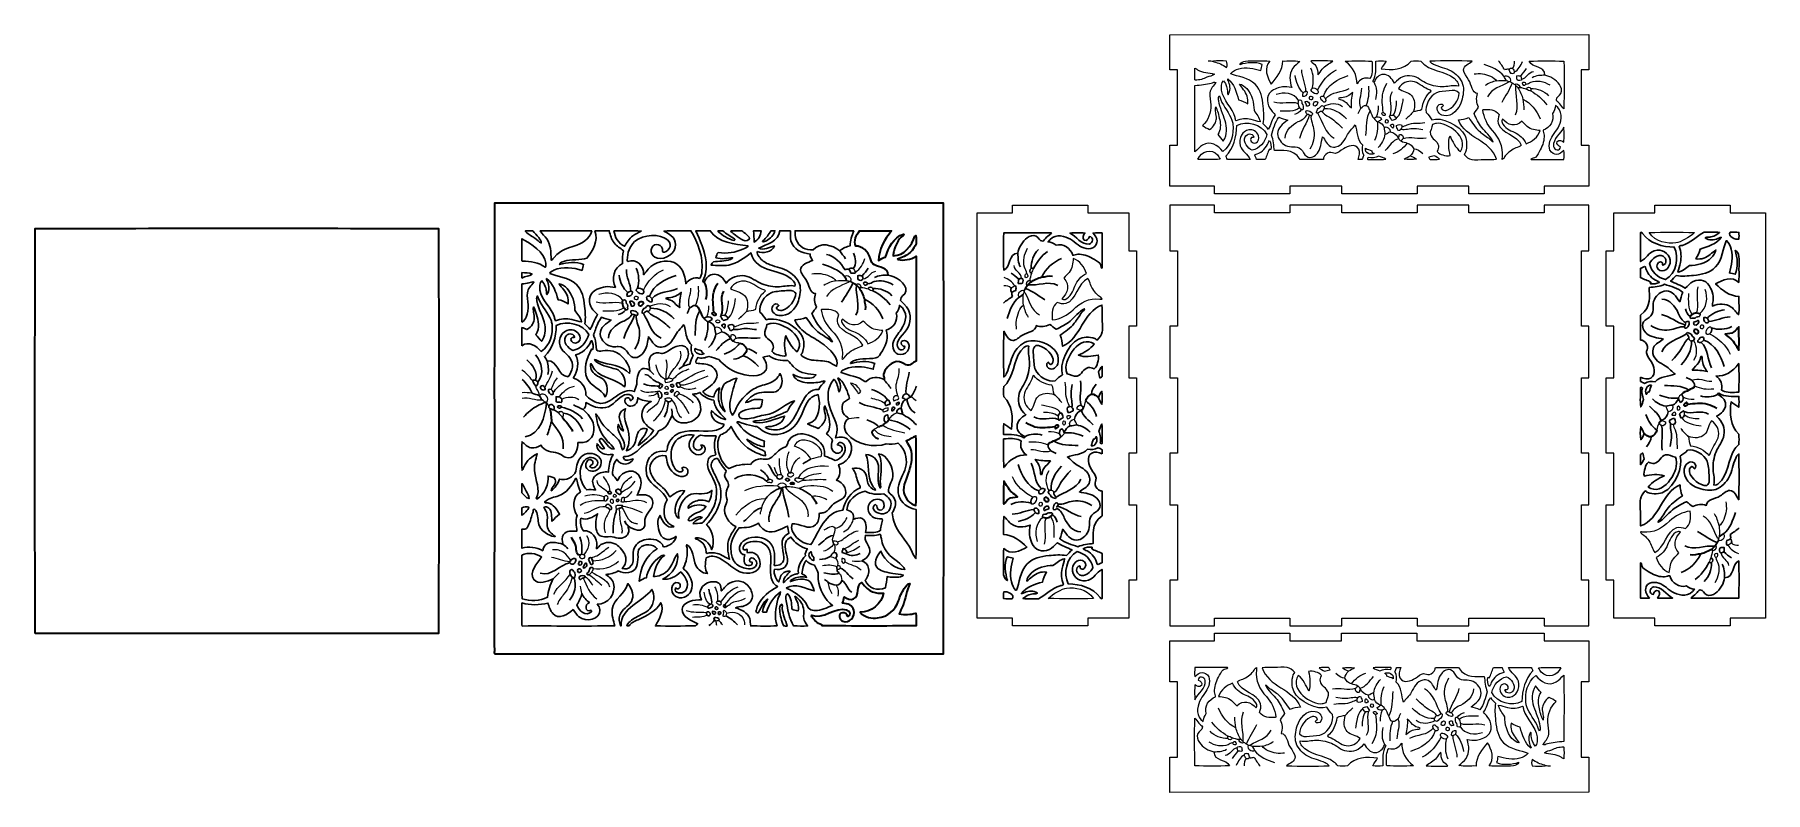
# Model space of a CAD drawing. Header units: centimetres. Extents: x -52.9 to 15.2, y -14.8 to 15.
import ezdxf

# ---------------------------------------------------------------- set-up
doc = ezdxf.new("R2010")
doc.units = ezdxf.units.CM
doc.header["$MEASUREMENT"] = 0
doc.layers.add('Camada 1', color=7, linetype='Continuous')

msp = doc.modelspace()

# ---------------------------------------------------------------- linework, layer by layer
at = {"layer": 'Camada 1', "lineweight": 9}
for points, knots in [([(-8.23961, 14.98022), (-8.23961, 14.98022), (-8.2396, 13.59937), (-8.2396, 13.59937), (-8.2396, 13.59937), (-8.2396, 13.59937), (-7.93961, 13.59937), (-7.93961, 13.59937), (-7.93961, 13.59937), (-7.93961, 13.59937), (-7.93961, 10.63598), (-7.93961, 10.63598), (-7.93961, 10.63598), (-7.93961, 10.63598), (-8.23959, 10.63598), (-8.23959, 10.63598), (-8.23959, 10.63598), (-8.23959, 10.63598), (-8.23958, 9.02087), (-8.23958, 9.02087), (-8.23958, 9.02087), (-8.23958, 9.02087), (-6.4817, 9.02086), (-6.4817, 9.02086), (-6.4817, 9.02086), (-6.4817, 9.02086), (-6.4817, 8.72079), (-6.4817, 8.72079), (-6.4817, 8.72079), (-6.4817, 8.72079), (-3.51831, 8.72079), (-3.51831, 8.72079), (-3.51831, 8.72079), (-3.51831, 8.72079), (-3.51831, 9.02084), (-3.51831, 9.02084), (-3.51831, 9.02084), (-3.51831, 9.02084), (-1.4817, 9.02083), (-1.4817, 9.02083), (-1.4817, 9.02083), (-1.4817, 9.02083), (-1.4817, 8.72079), (-1.4817, 8.72079), (-1.4817, 8.72079), (-1.4817, 8.72079), (1.48169, 8.72079), (1.48169, 8.72079), (1.48169, 8.72079), (1.48169, 8.72079), (1.48169, 9.02081), (1.48169, 9.02081), (1.48169, 9.02081), (1.48169, 9.02081), (3.5183, 9.0208), (3.5183, 9.0208), (3.5183, 9.0208), (3.5183, 9.0208), (3.5183, 8.72079), (3.5183, 8.72079), (3.5183, 8.72079), (3.5183, 8.72079), (6.48169, 8.72079), (6.48169, 8.72079), (6.48169, 8.72079), (6.48169, 8.72079), (6.48169, 9.02079), (6.48169, 9.02079), (6.48169, 9.02079), (6.48169, 9.02079), (8.23129, 9.02078), (8.23129, 9.02078), (8.23129, 9.02078), (8.23129, 9.02078), (8.23128, 10.63598), (8.23128, 10.63598), (8.23128, 10.63598), (8.23128, 10.63598), (7.93129, 10.63598), (7.93129, 10.63598), (7.93129, 10.63598), (7.93129, 10.63598), (7.93129, 13.59937), (7.93129, 13.59937), (7.93129, 13.59937), (7.93129, 13.59937), (8.23127, 13.59937), (8.23127, 13.59937), (8.23127, 13.59937), (8.23127, 13.59937), (8.23126, 14.98645), (8.23126, 14.98645), (8.23126, 14.98645), (8.23126, 14.98645), (-8.23961, 14.98022), (-8.23961, 14.98022)], [0, 0, 0, 0, 0.04, 0.04, 0.04, 0.04, 0.08, 0.08, 0.08, 0.08, 0.12, 0.12, 0.12, 0.12, 0.16, 0.16, 0.16, 0.16, 0.2, 0.2, 0.2, 0.2, 0.24, 0.24, 0.24, 0.24, 0.28, 0.28, 0.28, 0.28, 0.32, 0.32, 0.32, 0.32, 0.36, 0.36, 0.36, 0.36, 0.4, 0.4, 0.4, 0.4, 0.44, 0.44, 0.44, 0.44, 0.48, 0.48, 0.48, 0.48, 0.52, 0.52, 0.52, 0.52, 0.56, 0.56, 0.56, 0.56, 0.6, 0.6, 0.6, 0.6, 0.64, 0.64, 0.64, 0.64, 0.68, 0.68, 0.68, 0.68, 0.72, 0.72, 0.72, 0.72, 0.76, 0.76, 0.76, 0.76, 0.8, 0.8, 0.8, 0.8, 0.84, 0.84, 0.84, 0.84, 0.88, 0.88, 0.88, 0.88, 0.92, 0.92, 0.92, 0.92, 1, 1, 1, 1]), ([(-2.66923, 13.94949), (-2.6808, 13.94864), (-2.68965, 13.94437), (-2.69365, 13.94017), (-2.69365, 13.94017), (-2.63314, 13.87124), (-2.55484, 13.82897), (-2.50156, 13.75256), (-2.50156, 13.75256), (-2.42882, 13.64821), (-2.43575, 13.52777), (-2.42142, 13.40225), (-2.42142, 13.40225), (-2.35213, 13.46523), (-2.31524, 13.55448), (-2.25302, 13.62556), (-2.25302, 13.62556), (-2.13456, 13.76096), (-1.98039, 13.8421), (-1.83984, 13.93823), (-1.83984, 13.93823), (-2.10967, 13.96441), (-2.39388, 13.94208), (-2.66923, 13.94948)], [0, 0, 0, 0, 0.14285714, 0.14285714, 0.14285714, 0.14285714, 0.28571429, 0.28571429, 0.28571429, 0.28571429, 0.42857143, 0.42857143, 0.42857143, 0.42857143, 0.57142857, 0.57142857, 0.57142857, 0.57142857, 0.71428571, 0.71428571, 0.71428571, 0.71428571, 1, 1, 1, 1]), ([(1.3368, 11.96236), (1.44425, 11.99372), (1.57955, 11.98814), (1.67185, 12.04678), (1.67185, 12.04678), (1.7016, 12.32674), (1.81477, 12.60145), (2.03316, 12.76369), (2.03316, 12.76369), (1.99845, 12.81781), (1.94813, 12.81491), (1.89327, 12.83915), (1.89327, 12.83915), (1.70291, 12.92311), (1.49994, 13.11481), (1.30428, 13.14462), (1.30428, 13.14462), (1.09556, 13.17641), (0.8865, 13.08169), (0.75124, 12.8678), (0.75124, 12.8678), (0.90264, 12.74203), (1.1214, 12.74231), (1.25893, 12.59245), (1.25893, 12.59245), (1.39318, 12.44612), (1.40471, 12.193), (1.33679, 11.96236)], [0, 0, 0, 0, 0.125, 0.125, 0.125, 0.125, 0.25, 0.25, 0.25, 0.25, 0.375, 0.375, 0.375, 0.375, 0.5, 0.5, 0.5, 0.5, 0.625, 0.625, 0.625, 0.625, 0.75, 0.75, 0.75, 0.75, 1, 1, 1, 1]), ([(-0.54709, 10.51202), (-0.47432, 10.46263), (-0.38051, 10.45822), (-0.30385, 10.41984), (-0.30385, 10.41984), (-0.31388, 10.35171), (-0.25382, 10.33549), (-0.21398, 10.30427), (-0.21398, 10.30427), (-0.33353, 10.22306), (-0.5964, 10.32684), (-0.5471, 10.51202)], [0, 0, 0, 0, 0.25, 0.25, 0.25, 0.25, 0.5, 0.5, 0.5, 0.5, 1, 1, 1, 1]), ([(-15.81937, -7.9726), (-15.81937, -7.9726), (-14.43464, -7.9726), (-14.43464, -7.9726), (-14.43464, -7.9726), (-14.43464, -7.9726), (-14.43464, -8.2726), (-14.43464, -8.2726), (-14.43464, -8.2726), (-14.43464, -8.2726), (-11.47125, -8.2726), (-11.47125, -8.2726), (-11.47125, -8.2726), (-11.47125, -8.2726), (-11.47125, -7.9726), (-11.47125, -7.9726), (-11.47125, -7.9726), (-11.47125, -7.9726), (-9.85606, -7.9726), (-9.85606, -7.9726), (-9.85606, -7.9726), (-9.85606, -7.9726), (-9.85606, -6.48169), (-9.85606, -6.48169), (-9.85606, -6.48169), (-9.85606, -6.48169), (-9.55606, -6.48169), (-9.55606, -6.48169), (-9.55606, -6.48169), (-9.55606, -6.48169), (-9.55606, -3.5183), (-9.55606, -3.5183), (-9.55606, -3.5183), (-9.55606, -3.5183), (-9.85606, -3.5183), (-9.85606, -3.5183), (-9.85606, -3.5183), (-9.85606, -3.5183), (-9.85606, -1.48169), (-9.85606, -1.48169), (-9.85606, -1.48169), (-9.85606, -1.48169), (-9.55606, -1.48169), (-9.55606, -1.48169), (-9.55606, -1.48169), (-9.55606, -1.48169), (-9.55606, 1.4817), (-9.55606, 1.4817), (-9.55606, 1.4817), (-9.55606, 1.4817), (-9.85606, 1.4817), (-9.85606, 1.4817), (-9.85606, 1.4817), (-9.85606, 1.4817), (-9.85606, 3.51831), (-9.85606, 3.51831), (-9.85606, 3.51831), (-9.85606, 3.51831), (-9.55606, 3.51831), (-9.55606, 3.51831), (-9.55606, 3.51831), (-9.55606, 3.51831), (-9.55606, 6.4817), (-9.55606, 6.4817), (-9.55606, 6.4817), (-9.55606, 6.4817), (-9.85606, 6.4817), (-9.85606, 6.4817), (-9.85606, 6.4817), (-9.85606, 6.4817), (-9.85606, 7.97263), (-9.85606, 7.97263), (-9.85606, 7.97263), (-9.85606, 7.97263), (-11.47125, 7.9726), (-11.47125, 7.9726), (-11.47125, 7.9726), (-11.47125, 7.9726), (-11.47125, 8.27263), (-11.47125, 8.27263), (-11.47125, 8.27263), (-11.47125, 8.27263), (-14.43464, 8.27263), (-14.43464, 8.27263), (-14.43464, 8.27263), (-14.43464, 8.27263), (-14.43464, 7.97254), (-14.43464, 7.97254), (-14.43464, 7.97254), (-14.43464, 7.97254), (-15.81937, 7.97251), (-15.81937, 7.97251), (-15.81937, 7.97251), (-15.81937, 7.97251), (-15.81937, -7.9726), (-15.81937, -7.9726)], [0, 0, 0, 0, 0.04, 0.04, 0.04, 0.04, 0.08, 0.08, 0.08, 0.08, 0.12, 0.12, 0.12, 0.12, 0.16, 0.16, 0.16, 0.16, 0.2, 0.2, 0.2, 0.2, 0.24, 0.24, 0.24, 0.24, 0.28, 0.28, 0.28, 0.28, 0.32, 0.32, 0.32, 0.32, 0.36, 0.36, 0.36, 0.36, 0.4, 0.4, 0.4, 0.4, 0.44, 0.44, 0.44, 0.44, 0.48, 0.48, 0.48, 0.48, 0.52, 0.52, 0.52, 0.52, 0.56, 0.56, 0.56, 0.56, 0.6, 0.6, 0.6, 0.6, 0.64, 0.64, 0.64, 0.64, 0.68, 0.68, 0.68, 0.68, 0.72, 0.72, 0.72, 0.72, 0.76, 0.76, 0.76, 0.76, 0.8, 0.8, 0.8, 0.8, 0.84, 0.84, 0.84, 0.84, 0.88, 0.88, 0.88, 0.88, 0.92, 0.92, 0.92, 0.92, 1, 1, 1, 1]), ([(15.17618, 7.97262), (15.17618, 7.97262), (13.79145, 7.97262), (13.79145, 7.97262), (13.79145, 7.97262), (13.79145, 7.97262), (13.79145, 8.27262), (13.79145, 8.27262), (13.79145, 8.27262), (13.79145, 8.27262), (10.82806, 8.27262), (10.82806, 8.27262), (10.82806, 8.27262), (10.82806, 8.27262), (10.82806, 7.97262), (10.82806, 7.97262), (10.82806, 7.97262), (10.82806, 7.97262), (9.21287, 7.97262), (9.21287, 7.97262), (9.21287, 7.97262), (9.21287, 7.97262), (9.21287, 6.48171), (9.21287, 6.48171), (9.21287, 6.48171), (9.21287, 6.48171), (8.91287, 6.48171), (8.91287, 6.48171), (8.91287, 6.48171), (8.91287, 6.48171), (8.91287, 3.51832), (8.91287, 3.51832), (8.91287, 3.51832), (8.91287, 3.51832), (9.21287, 3.51832), (9.21287, 3.51832), (9.21287, 3.51832), (9.21287, 3.51832), (9.21287, 1.48171), (9.21287, 1.48171), (9.21287, 1.48171), (9.21287, 1.48171), (8.91287, 1.48171), (8.91287, 1.48171), (8.91287, 1.48171), (8.91287, 1.48171), (8.91287, -1.48168), (8.91287, -1.48168), (8.91287, -1.48168), (8.91287, -1.48168), (9.21287, -1.48168), (9.21287, -1.48168), (9.21287, -1.48168), (9.21287, -1.48168), (9.21287, -3.51829), (9.21287, -3.51829), (9.21287, -3.51829), (9.21287, -3.51829), (8.91287, -3.51829), (8.91287, -3.51829), (8.91287, -3.51829), (8.91287, -3.51829), (8.91287, -6.48168), (8.91287, -6.48168), (8.91287, -6.48168), (8.91287, -6.48168), (9.21287, -6.48168), (9.21287, -6.48168), (9.21287, -6.48168), (9.21287, -6.48168), (9.21287, -7.97261), (9.21287, -7.97261), (9.21287, -7.97261), (9.21287, -7.97261), (10.82806, -7.97258), (10.82806, -7.97258), (10.82806, -7.97258), (10.82806, -7.97258), (10.82806, -8.27261), (10.82806, -8.27261), (10.82806, -8.27261), (10.82806, -8.27261), (13.79145, -8.27261), (13.79145, -8.27261), (13.79145, -8.27261), (13.79145, -8.27261), (13.79145, -7.97252), (13.79145, -7.97252), (13.79145, -7.97252), (13.79145, -7.97252), (15.17618, -7.97249), (15.17618, -7.97249), (15.17618, -7.97249), (15.17618, -7.97249), (15.17618, 7.97262), (15.17618, 7.97262)], [0, 0, 0, 0, 0.04, 0.04, 0.04, 0.04, 0.08, 0.08, 0.08, 0.08, 0.12, 0.12, 0.12, 0.12, 0.16, 0.16, 0.16, 0.16, 0.2, 0.2, 0.2, 0.2, 0.24, 0.24, 0.24, 0.24, 0.28, 0.28, 0.28, 0.28, 0.32, 0.32, 0.32, 0.32, 0.36, 0.36, 0.36, 0.36, 0.4, 0.4, 0.4, 0.4, 0.44, 0.44, 0.44, 0.44, 0.48, 0.48, 0.48, 0.48, 0.52, 0.52, 0.52, 0.52, 0.56, 0.56, 0.56, 0.56, 0.6, 0.6, 0.6, 0.6, 0.64, 0.64, 0.64, 0.64, 0.68, 0.68, 0.68, 0.68, 0.72, 0.72, 0.72, 0.72, 0.76, 0.76, 0.76, 0.76, 0.8, 0.8, 0.8, 0.8, 0.84, 0.84, 0.84, 0.84, 0.88, 0.88, 0.88, 0.88, 0.92, 0.92, 0.92, 0.92, 1, 1, 1, 1]), ([(8.23129, -14.8218), (8.23129, -14.8218), (8.23128, -13.44095), (8.23128, -13.44095), (8.23128, -13.44095), (8.23128, -13.44095), (7.93129, -13.44095), (7.93129, -13.44095), (7.93129, -13.44095), (7.93129, -13.44095), (7.93129, -10.47756), (7.93129, -10.47756), (7.93129, -10.47756), (7.93129, -10.47756), (8.23127, -10.47756), (8.23127, -10.47756), (8.23127, -10.47756), (8.23127, -10.47756), (8.23126, -8.86245), (8.23126, -8.86245), (8.23126, -8.86245), (8.23126, -8.86245), (6.47338, -8.86244), (6.47338, -8.86244), (6.47338, -8.86244), (6.47338, -8.86244), (6.47338, -8.56237), (6.47338, -8.56237), (6.47338, -8.56237), (6.47338, -8.56237), (3.50999, -8.56237), (3.50999, -8.56237), (3.50999, -8.56237), (3.50999, -8.56237), (3.50999, -8.86242), (3.50999, -8.86242), (3.50999, -8.86242), (3.50999, -8.86242), (1.47338, -8.86241), (1.47338, -8.86241), (1.47338, -8.86241), (1.47338, -8.86241), (1.47338, -8.56237), (1.47338, -8.56237), (1.47338, -8.56237), (1.47338, -8.56237), (-1.49001, -8.56237), (-1.49001, -8.56237), (-1.49001, -8.56237), (-1.49001, -8.56237), (-1.49001, -8.86239), (-1.49001, -8.86239), (-1.49001, -8.86239), (-1.49001, -8.86239), (-3.52662, -8.86238), (-3.52662, -8.86238), (-3.52662, -8.86238), (-3.52662, -8.86238), (-3.52662, -8.56237), (-3.52662, -8.56237), (-3.52662, -8.56237), (-3.52662, -8.56237), (-6.49001, -8.56237), (-6.49001, -8.56237), (-6.49001, -8.56237), (-6.49001, -8.56237), (-6.49001, -8.86237), (-6.49001, -8.86237), (-6.49001, -8.86237), (-6.49001, -8.86237), (-8.23961, -8.86236), (-8.23961, -8.86236), (-8.23961, -8.86236), (-8.23961, -8.86236), (-8.2396, -10.47756), (-8.2396, -10.47756), (-8.2396, -10.47756), (-8.2396, -10.47756), (-7.93961, -10.47756), (-7.93961, -10.47756), (-7.93961, -10.47756), (-7.93961, -10.47756), (-7.93961, -13.44095), (-7.93961, -13.44095), (-7.93961, -13.44095), (-7.93961, -13.44095), (-8.23959, -13.44095), (-8.23959, -13.44095), (-8.23959, -13.44095), (-8.23959, -13.44095), (-8.23958, -14.82803), (-8.23958, -14.82803), (-8.23958, -14.82803), (-8.23958, -14.82803), (8.23129, -14.8218), (8.23129, -14.8218)], [0, 0, 0, 0, 0.04, 0.04, 0.04, 0.04, 0.08, 0.08, 0.08, 0.08, 0.12, 0.12, 0.12, 0.12, 0.16, 0.16, 0.16, 0.16, 0.2, 0.2, 0.2, 0.2, 0.24, 0.24, 0.24, 0.24, 0.28, 0.28, 0.28, 0.28, 0.32, 0.32, 0.32, 0.32, 0.36, 0.36, 0.36, 0.36, 0.4, 0.4, 0.4, 0.4, 0.44, 0.44, 0.44, 0.44, 0.48, 0.48, 0.48, 0.48, 0.52, 0.52, 0.52, 0.52, 0.56, 0.56, 0.56, 0.56, 0.6, 0.6, 0.6, 0.6, 0.64, 0.64, 0.64, 0.64, 0.68, 0.68, 0.68, 0.68, 0.72, 0.72, 0.72, 0.72, 0.76, 0.76, 0.76, 0.76, 0.8, 0.8, 0.8, 0.8, 0.84, 0.84, 0.84, 0.84, 0.88, 0.88, 0.88, 0.88, 0.92, 0.92, 0.92, 0.92, 1, 1, 1, 1]), ([(0.53877, -10.3536), (0.466, -10.30421), (0.37219, -10.2998), (0.29553, -10.26142), (0.29553, -10.26142), (0.30556, -10.19329), (0.2455, -10.17707), (0.20566, -10.14585), (0.20566, -10.14585), (0.32521, -10.06464), (0.58808, -10.16842), (0.53878, -10.3536)], [0, 0, 0, 0, 0.25, 0.25, 0.25, 0.25, 0.5, 0.5, 0.5, 0.5, 1, 1, 1, 1]), ([(-1.34512, -11.80394), (-1.45257, -11.8353), (-1.58787, -11.82972), (-1.68017, -11.88836), (-1.68017, -11.88836), (-1.70992, -12.16832), (-1.82309, -12.44303), (-2.04148, -12.60527), (-2.04148, -12.60527), (-2.00677, -12.65939), (-1.95645, -12.65649), (-1.90159, -12.68073), (-1.90159, -12.68073), (-1.71123, -12.76469), (-1.50826, -12.95639), (-1.3126, -12.9862), (-1.3126, -12.9862), (-1.10388, -13.01799), (-0.89482, -12.92327), (-0.75956, -12.70938), (-0.75956, -12.70938), (-0.91096, -12.58361), (-1.12972, -12.58389), (-1.26725, -12.43403), (-1.26725, -12.43403), (-1.4015, -12.2877), (-1.41303, -12.03458), (-1.34511, -11.80394)], [0, 0, 0, 0, 0.125, 0.125, 0.125, 0.125, 0.25, 0.25, 0.25, 0.25, 0.375, 0.375, 0.375, 0.375, 0.5, 0.5, 0.5, 0.5, 0.625, 0.625, 0.625, 0.625, 0.75, 0.75, 0.75, 0.75, 1, 1, 1, 1]), ([(2.66091, -13.79107), (2.67248, -13.79022), (2.68133, -13.78595), (2.68533, -13.78175), (2.68533, -13.78175), (2.62482, -13.71282), (2.54652, -13.67055), (2.49324, -13.59414), (2.49324, -13.59414), (2.4205, -13.48979), (2.42743, -13.36935), (2.4131, -13.24383), (2.4131, -13.24383), (2.34381, -13.30681), (2.30692, -13.39606), (2.2447, -13.46714), (2.2447, -13.46714), (2.12624, -13.60254), (1.97207, -13.68368), (1.83152, -13.77981), (1.83152, -13.77981), (2.10135, -13.80599), (2.38556, -13.78366), (2.66091, -13.79106)], [0, 0, 0, 0, 0.14285714, 0.14285714, 0.14285714, 0.14285714, 0.28571429, 0.28571429, 0.28571429, 0.28571429, 0.42857143, 0.42857143, 0.42857143, 0.42857143, 0.57142857, 0.57142857, 0.57142857, 0.57142857, 0.71428571, 0.71428571, 0.71428571, 0.71428571, 1, 1, 1, 1])]:
    msp.add_open_spline(points, degree=3, knots=knots, dxfattribs=at)
at = {"layer": 'Camada 1', "color": 250, "lineweight": 9}
for points, knots in [([(-7.24486, 13.20019), (-7.25043, 13.20054), (-7.25486, 13.20177), (-7.25922, 13.20304), (-7.25922, 13.20304), (-7.26652, 13.35132), (-7.2715, 13.51581), (-7.25661, 13.66328), (-7.25661, 13.66328), (-7.21106, 13.6625), (-7.18995, 13.6256), (-7.15643, 13.60503), (-7.15643, 13.60503), (-6.95305, 13.48018), (-6.71238, 13.48907), (-6.49312, 13.43506), (-6.49312, 13.43506), (-6.55706, 13.34588), (-6.68352, 13.3547), (-6.78736, 13.30782), (-6.78736, 13.30782), (-6.93615, 13.24061), (-7.06005, 13.18463), (-7.24486, 13.20018)], [0, 0, 0, 0, 0.14285714, 0.14285714, 0.14285714, 0.14285714, 0.28571429, 0.28571429, 0.28571429, 0.28571429, 0.42857143, 0.42857143, 0.42857143, 0.42857143, 0.57142857, 0.57142857, 0.57142857, 0.57142857, 0.71428571, 0.71428571, 0.71428571, 0.71428571, 1, 1, 1, 1]), ([(-6.52695, 13.93679), (-6.52315, 13.93047), (-6.51968, 13.92504), (-6.51623, 13.91964), (-6.51623, 13.91964), (-6.33827, 13.87741), (-6.16192, 13.80079), (-6.01405, 13.694), (-6.01405, 13.694), (-5.97227, 13.76579), (-5.99709, 13.86884), (-6.01898, 13.94687), (-6.01898, 13.94687), (-6.18677, 13.94483), (-6.3632, 13.96427), (-6.52695, 13.93678)], [0, 0, 0, 0, 0.2, 0.2, 0.2, 0.2, 0.4, 0.4, 0.4, 0.4, 0.6, 0.6, 0.6, 0.6, 1, 1, 1, 1]), ([(-5.84061, 13.44572), (-5.58933, 13.33061), (-5.14318, 13.29551), (-4.88584, 13.03029), (-4.88584, 13.03029), (-4.66137, 12.7989), (-4.60513, 12.48941), (-4.574, 12.16245), (-4.574, 12.16245), (-4.5521, 11.93269), (-4.53189, 11.71153), (-4.57265, 11.48), (-4.57265, 11.48), (-4.51227, 11.40497), (-4.42736, 11.33805), (-4.36826, 11.25804), (-4.36826, 11.25804), (-4.26955, 11.43781), (-4.22616, 11.66405), (-4.10315, 11.83603), (-4.10315, 11.83603), (-4.15677, 11.91498), (-4.20025, 11.93883), (-4.24904, 11.99591), (-4.24904, 11.99591), (-4.44018, 12.21953), (-4.46861, 12.58138), (-4.25406, 12.75293), (-4.25406, 12.75293), (-4.15184, 12.83467), (-3.95142, 12.91475), (-3.81846, 12.93299), (-3.81846, 12.93299), (-3.69434, 12.95), (-3.58123, 12.91316), (-3.45271, 12.9017), (-3.45271, 12.9017), (-3.53531, 13.15401), (-3.56348, 13.42575), (-3.41415, 13.64754), (-3.41415, 13.64754), (-3.33756, 13.76128), (-3.22623, 13.83176), (-3.13537, 13.93449), (-3.13537, 13.93449), (-3.34512, 13.96892), (-3.58435, 13.94045), (-3.80531, 13.94885), (-3.80531, 13.94885), (-3.80462, 13.59311), (-4.04327, 13.27801), (-4.26275, 13.03099), (-4.26275, 13.03099), (-4.41093, 13.2876), (-4.5593, 13.68695), (-4.31688, 13.93996), (-4.31688, 13.93996), (-4.46086, 13.95714), (-4.62974, 13.94948), (-4.79926, 13.94948), (-4.79926, 13.94948), (-4.96164, 13.94949), (-5.13867, 13.97457), (-5.27396, 13.94751), (-5.27396, 13.94751), (-5.35076, 13.93213), (-5.45816, 13.89209), (-5.49115, 13.80086), (-5.49115, 13.80086), (-5.21912, 13.88503), (-4.8836, 13.93029), (-4.61492, 13.80506), (-4.61492, 13.80506), (-4.64349, 13.73023), (-4.64644, 13.64602), (-4.66827, 13.57116), (-4.66827, 13.57116), (-4.92959, 13.66331), (-5.25886, 13.717), (-5.53349, 13.64116), (-5.53349, 13.64116), (-5.64651, 13.60994), (-5.76985, 13.56242), (-5.84865, 13.46145), (-5.84865, 13.46145), (-5.84758, 13.45644), (-5.84416, 13.45108), (-5.84061, 13.44572)], [0, 0, 0, 0, 0.04347826, 0.04347826, 0.04347826, 0.04347826, 0.08695652, 0.08695652, 0.08695652, 0.08695652, 0.13043478, 0.13043478, 0.13043478, 0.13043478, 0.17391304, 0.17391304, 0.17391304, 0.17391304, 0.2173913, 0.2173913, 0.2173913, 0.2173913, 0.26086957, 0.26086957, 0.26086957, 0.26086957, 0.30434783, 0.30434783, 0.30434783, 0.30434783, 0.34782609, 0.34782609, 0.34782609, 0.34782609, 0.39130435, 0.39130435, 0.39130435, 0.39130435, 0.43478261, 0.43478261, 0.43478261, 0.43478261, 0.47826087, 0.47826087, 0.47826087, 0.47826087, 0.52173913, 0.52173913, 0.52173913, 0.52173913, 0.56521739, 0.56521739, 0.56521739, 0.56521739, 0.60869565, 0.60869565, 0.60869565, 0.60869565, 0.65217391, 0.65217391, 0.65217391, 0.65217391, 0.69565217, 0.69565217, 0.69565217, 0.69565217, 0.73913043, 0.73913043, 0.73913043, 0.73913043, 0.7826087, 0.7826087, 0.7826087, 0.7826087, 0.82608696, 0.82608696, 0.82608696, 0.82608696, 0.86956522, 0.86956522, 0.86956522, 0.86956522, 0.91304348, 0.91304348, 0.91304348, 0.91304348, 1, 1, 1, 1]), ([(-1.32022, 13.91139), (-1.33429, 13.91791), (-1.34063, 13.92842), (-1.3449, 13.93823), (-1.3449, 13.93823), (-1.00255, 13.96257), (-0.64465, 13.94578), (-0.29748, 13.94666), (-0.29748, 13.94666), (-0.28258, 13.91781), (-0.29498, 13.87974), (-0.29027, 13.84736), (-0.29027, 13.84736), (-0.27548, 13.64514), (-0.27834, 13.3856), (-0.37603, 13.25592), (-0.37603, 13.25592), (-0.57034, 13.32539), (-0.77492, 13.22438), (-0.8831, 13.04584), (-0.8831, 13.04584), (-0.8758, 13.37894), (-1.04706, 13.7309), (-1.32022, 13.91138)], [0, 0, 0, 0, 0.14285714, 0.14285714, 0.14285714, 0.14285714, 0.28571429, 0.28571429, 0.28571429, 0.28571429, 0.42857143, 0.42857143, 0.42857143, 0.42857143, 0.57142857, 0.57142857, 0.57142857, 0.57142857, 0.71428571, 0.71428571, 0.71428571, 0.71428571, 1, 1, 1, 1]), ([(-0.21405, 13.09982), (-0.14111, 13.28221), (-0.02077, 13.42049), (0.15506, 13.42028), (0.15506, 13.42028), (0.35498, 13.42011), (0.50165, 13.25427), (0.591, 13.06962), (0.591, 13.06962), (0.78246, 13.322), (1.03034, 13.3928), (1.27973, 13.35636), (1.27973, 13.35636), (1.50826, 13.32299), (1.68756, 13.13005), (1.88288, 13.04958), (1.88288, 13.04958), (2.09493, 12.96224), (2.33439, 12.91641), (2.54477, 12.93345), (2.54477, 12.93345), (2.73164, 12.94858), (2.91456, 12.99952), (3.10594, 12.95719), (3.10594, 12.95719), (3.13085, 13.03625), (3.08167, 13.10338), (3.04864, 13.14938), (3.04864, 13.14938), (2.77612, 13.52908), (2.15768, 13.5089), (1.77996, 13.79077), (1.77996, 13.79077), (1.72294, 13.83335), (1.67652, 13.88803), (1.62727, 13.94402), (1.62727, 13.94402), (1.50286, 13.95255), (1.37033, 13.95421), (1.24666, 13.94324), (1.24666, 13.94324), (0.95405, 13.59272), (0.46651, 13.58559), (0.06588, 13.63593), (0.06588, 13.63593), (0.11684, 13.74138), (0.20167, 13.83518), (0.25876, 13.93992), (0.25876, 13.93992), (0.13146, 13.96007), (-0.0067, 13.94712), (-0.13732, 13.94659), (-0.13732, 13.94659), (-0.14653, 13.67993), (-0.10935, 13.39195), (-0.25921, 13.15838), (-0.25921, 13.15838), (-0.25583, 13.13383), (-0.23696, 13.10793), (-0.21405, 13.09982)], [0, 0, 0, 0, 0.0625, 0.0625, 0.0625, 0.0625, 0.125, 0.125, 0.125, 0.125, 0.1875, 0.1875, 0.1875, 0.1875, 0.25, 0.25, 0.25, 0.25, 0.3125, 0.3125, 0.3125, 0.3125, 0.375, 0.375, 0.375, 0.375, 0.4375, 0.4375, 0.4375, 0.4375, 0.5, 0.5, 0.5, 0.5, 0.5625, 0.5625, 0.5625, 0.5625, 0.625, 0.625, 0.625, 0.625, 0.6875, 0.6875, 0.6875, 0.6875, 0.75, 0.75, 0.75, 0.75, 0.8125, 0.8125, 0.8125, 0.8125, 0.875, 0.875, 0.875, 0.875, 1, 1, 1, 1]), ([(1.83542, 11.92172), (1.92891, 11.84577), (1.98791, 11.72674), (2.05644, 11.6347), (2.05644, 11.6347), (2.40612, 11.772), (3.17375, 11.43203), (3.36407, 10.99878), (3.36407, 10.99878), (3.44066, 10.8244), (3.45505, 10.58444), (3.37952, 10.35517), (3.37952, 10.35517), (3.36847, 10.32014), (3.33387, 10.29922), (3.32627, 10.26338), (3.32627, 10.26338), (3.40401, 10.17342), (3.51938, 10.09475), (3.627, 10.07249), (3.627, 10.07249), (3.76362, 10.04423), (3.97192, 10.07175), (4.12323, 10.07175), (4.12323, 10.07175), (4.29406, 10.07175), (4.45969, 10.06448), (4.60679, 10.08071), (4.60679, 10.08071), (4.35983, 10.84321), (3.38314, 10.90096), (3.10305, 11.63251), (3.10305, 11.63251), (3.24048, 11.64126), (3.38323, 11.65742), (3.50985, 11.72229), (3.50985, 11.72229), (3.64115, 11.52608), (3.76237, 11.32425), (3.94177, 11.16825), (3.94177, 11.16825), (4.06916, 11.05745), (4.22098, 10.97232), (4.34408, 10.87012), (4.34408, 10.87012), (4.38419, 10.83686), (4.4183, 10.77519), (4.47583, 10.77124), (4.47583, 10.77124), (4.37416, 10.99423), (4.16553, 11.13901), (4.0205, 11.33752), (4.0205, 11.33752), (3.8976, 11.50572), (3.80162, 11.68193), (3.72529, 11.88143), (3.72529, 11.88143), (3.77355, 11.97047), (3.85378, 12.04223), (3.89484, 12.13712), (3.89484, 12.13712), (3.82009, 12.30148), (3.79112, 12.49191), (3.85947, 12.66315), (3.85947, 12.66315), (3.62961, 12.68972), (3.6364, 12.98809), (3.5063, 13.2107), (3.5063, 13.2107), (3.43245, 13.33703), (3.30878, 13.4599), (3.31072, 13.58972), (3.31072, 13.58972), (3.31346, 13.7731), (3.51492, 13.83959), (3.6509, 13.93823), (3.6509, 13.93823), (3.0992, 13.96123), (2.53063, 13.94839), (1.97498, 13.94469), (1.97498, 13.94469), (2.01539, 13.87226), (2.06939, 13.85071), (2.12468, 13.82386), (2.12468, 13.82386), (2.35296, 13.71295), (2.59318, 13.68328), (2.81385, 13.56199), (2.81385, 13.56199), (3.00148, 13.45888), (3.19353, 13.26979), (3.27039, 13.03851), (3.27039, 13.03851), (3.33367, 12.84804), (3.29222, 12.57196), (3.2289, 12.37338), (3.2289, 12.37338), (3.1233, 12.04198), (2.86138, 11.752), (2.52515, 11.79941), (2.52515, 11.79941), (2.33157, 11.82672), (2.2013, 12.0278), (2.29511, 12.18447), (2.29511, 12.18447), (2.33919, 12.25809), (2.46614, 12.2928), (2.51725, 12.19544), (2.51725, 12.19544), (2.49849, 12.15141), (2.42965, 12.15353), (2.42663, 12.09578), (2.42663, 12.09578), (2.46828, 11.99926), (2.55959, 11.99266), (2.62567, 12.00413), (2.62567, 12.00413), (2.87245, 12.04703), (3.14364, 12.41758), (3.13273, 12.68005), (3.13273, 12.68005), (3.0325, 12.81576), (2.90671, 12.78189), (2.74005, 12.77315), (2.74005, 12.77315), (2.56308, 12.76387), (2.3552, 12.74708), (2.24035, 12.69765), (2.24035, 12.69765), (1.98025, 12.58561), (1.77727, 12.17515), (1.83541, 11.92172)], [0, 0, 0, 0, 0.02941176, 0.02941176, 0.02941176, 0.02941176, 0.05882353, 0.05882353, 0.05882353, 0.05882353, 0.08823529, 0.08823529, 0.08823529, 0.08823529, 0.11764706, 0.11764706, 0.11764706, 0.11764706, 0.14705882, 0.14705882, 0.14705882, 0.14705882, 0.17647059, 0.17647059, 0.17647059, 0.17647059, 0.20588235, 0.20588235, 0.20588235, 0.20588235, 0.23529412, 0.23529412, 0.23529412, 0.23529412, 0.26470588, 0.26470588, 0.26470588, 0.26470588, 0.29411765, 0.29411765, 0.29411765, 0.29411765, 0.32352941, 0.32352941, 0.32352941, 0.32352941, 0.35294118, 0.35294118, 0.35294118, 0.35294118, 0.38235294, 0.38235294, 0.38235294, 0.38235294, 0.41176471, 0.41176471, 0.41176471, 0.41176471, 0.44117647, 0.44117647, 0.44117647, 0.44117647, 0.47058824, 0.47058824, 0.47058824, 0.47058824, 0.5, 0.5, 0.5, 0.5, 0.52941176, 0.52941176, 0.52941176, 0.52941176, 0.55882353, 0.55882353, 0.55882353, 0.55882353, 0.58823529, 0.58823529, 0.58823529, 0.58823529, 0.61764706, 0.61764706, 0.61764706, 0.61764706, 0.64705882, 0.64705882, 0.64705882, 0.64705882, 0.67647059, 0.67647059, 0.67647059, 0.67647059, 0.70588235, 0.70588235, 0.70588235, 0.70588235, 0.73529412, 0.73529412, 0.73529412, 0.73529412, 0.76470588, 0.76470588, 0.76470588, 0.76470588, 0.79411765, 0.79411765, 0.79411765, 0.79411765, 0.82352941, 0.82352941, 0.82352941, 0.82352941, 0.85294118, 0.85294118, 0.85294118, 0.85294118, 0.88235294, 0.88235294, 0.88235294, 0.88235294, 0.91176471, 0.91176471, 0.91176471, 0.91176471, 0.94117647, 0.94117647, 0.94117647, 0.94117647, 1, 1, 1, 1]), ([(6.50738, 13.38525), (6.70372, 13.3613), (6.94926, 13.2047), (7.07535, 13.02468), (7.07535, 13.02468), (7.14251, 12.92879), (7.19391, 12.77989), (7.13455, 12.67045), (7.13455, 12.67045), (7.08351, 12.57633), (6.95836, 12.54504), (6.95527, 12.41278), (6.95527, 12.41278), (6.97772, 12.34907), (7.04533, 12.31626), (7.08948, 12.26882), (7.08948, 12.26882), (7.15273, 12.2008), (7.18898, 12.11712), (7.25289, 12.06801), (7.25289, 12.06801), (7.26551, 12.6913), (7.25854, 13.32094), (7.2564, 13.94574), (7.2564, 13.94574), (6.80387, 13.94945), (6.34098, 13.9571), (5.89266, 13.94193), (5.89266, 13.94193), (5.99761, 13.65312), (6.50441, 13.77549), (6.50738, 13.38525)], [0, 0, 0, 0, 0.11111111, 0.11111111, 0.11111111, 0.11111111, 0.22222222, 0.22222222, 0.22222222, 0.22222222, 0.33333333, 0.33333333, 0.33333333, 0.33333333, 0.44444444, 0.44444444, 0.44444444, 0.44444444, 0.55555556, 0.55555556, 0.55555556, 0.55555556, 0.66666667, 0.66666667, 0.66666667, 0.66666667, 0.77777778, 0.77777778, 0.77777778, 0.77777778, 1, 1, 1, 1]), ([(-7.25866, 10.37232), (-7.14798, 10.45519), (-7.06967, 10.57389), (-6.95666, 10.64103), (-6.95666, 10.64103), (-6.65856, 10.81826), (-6.34831, 10.6314), (-6.16094, 10.39313), (-6.16094, 10.39313), (-5.82034, 10.64861), (-5.72636, 11.06951), (-5.76609, 11.46931), (-5.76609, 11.46931), (-5.77103, 11.51909), (-5.78391, 11.5724), (-5.80045, 11.61766), (-5.80045, 11.61766), (-5.90164, 11.89452), (-6.1288, 12.15339), (-6.24115, 12.42132), (-6.24115, 12.42132), (-6.26353, 12.4747), (-6.26689, 12.5316), (-6.30626, 12.57287), (-6.30626, 12.57287), (-6.34507, 12.51393), (-6.32538, 12.43208), (-6.31746, 12.37412), (-6.31746, 12.37412), (-6.24628, 11.85293), (-5.78954, 11.34422), (-6.14377, 10.79526), (-6.14377, 10.79526), (-6.21901, 10.86913), (-6.28822, 10.96908), (-6.36183, 11.04965), (-6.36183, 11.04965), (-6.23379, 11.24103), (-6.24369, 11.45362), (-6.283, 11.63403), (-6.283, 11.63403), (-6.32162, 11.81123), (-6.36861, 12.0085), (-6.44105, 12.14164), (-6.44105, 12.14164), (-6.48361, 11.99686), (-6.40309, 11.86065), (-6.41253, 11.67689), (-6.41253, 11.67689), (-6.41856, 11.55927), (-6.50312, 11.35724), (-6.68474, 11.25363), (-6.68474, 11.25363), (-6.77632, 11.30256), (-6.88235, 11.33889), (-6.95636, 11.4165), (-6.95636, 11.4165), (-6.73025, 11.59924), (-6.61845, 11.91667), (-6.63342, 12.22581), (-6.63342, 12.22581), (-6.64069, 12.37603), (-6.68435, 12.53545), (-6.66458, 12.69698), (-6.66458, 12.69698), (-6.64306, 12.87295), (-6.53277, 12.96693), (-6.42702, 13.10716), (-6.42702, 13.10716), (-6.48782, 13.13503), (-6.55154, 13.0935), (-6.61192, 13.07904), (-6.61192, 13.07904), (-6.795, 13.03516), (-7.02875, 13.00662), (-7.26259, 12.98312), (-7.26259, 12.98312), (-7.26328, 12.11366), (-7.27113, 11.2405), (-7.25866, 10.37232)], [0, 0, 0, 0, 0.04761905, 0.04761905, 0.04761905, 0.04761905, 0.0952381, 0.0952381, 0.0952381, 0.0952381, 0.14285714, 0.14285714, 0.14285714, 0.14285714, 0.19047619, 0.19047619, 0.19047619, 0.19047619, 0.23809524, 0.23809524, 0.23809524, 0.23809524, 0.28571429, 0.28571429, 0.28571429, 0.28571429, 0.33333333, 0.33333333, 0.33333333, 0.33333333, 0.38095238, 0.38095238, 0.38095238, 0.38095238, 0.42857143, 0.42857143, 0.42857143, 0.42857143, 0.47619048, 0.47619048, 0.47619048, 0.47619048, 0.52380952, 0.52380952, 0.52380952, 0.52380952, 0.57142857, 0.57142857, 0.57142857, 0.57142857, 0.61904762, 0.61904762, 0.61904762, 0.61904762, 0.66666667, 0.66666667, 0.66666667, 0.66666667, 0.71428571, 0.71428571, 0.71428571, 0.71428571, 0.76190476, 0.76190476, 0.76190476, 0.76190476, 0.80952381, 0.80952381, 0.80952381, 0.80952381, 0.85714286, 0.85714286, 0.85714286, 0.85714286, 0.9047619, 0.9047619, 0.9047619, 0.9047619, 1, 1, 1, 1]), ([(-6.20875, 12.79378), (-6.14013, 12.38573), (-5.78872, 12.11366), (-5.67658, 11.72691), (-5.67658, 11.72691), (-5.66367, 11.68239), (-5.67351, 11.63254), (-5.63533, 11.59399), (-5.63533, 11.59399), (-5.44741, 11.68017), (-5.24348, 11.68825), (-5.04245, 11.64461), (-5.04245, 11.64461), (-4.92124, 11.61822), (-4.80554, 11.56622), (-4.69118, 11.5501), (-4.69118, 11.5501), (-4.7134, 11.72688), (-4.84748, 11.86086), (-4.93255, 12.00719), (-4.93255, 12.00719), (-4.9314, 12.27711), (-5.01573, 12.63966), (-5.21727, 12.85975), (-5.21727, 12.85975), (-5.29396, 12.9435), (-5.3927, 13.02683), (-5.50526, 13.04186), (-5.50526, 13.04186), (-5.41615, 12.88851), (-5.2601, 12.75251), (-5.20404, 12.56307), (-5.20404, 12.56307), (-5.17602, 12.46828), (-5.16614, 12.36089), (-5.1816, 12.25781), (-5.1816, 12.25781), (-5.29234, 12.32424), (-5.4118, 12.40827), (-5.54226, 12.41892), (-5.54226, 12.41892), (-5.62114, 12.72207), (-5.72476, 13.05159), (-5.96444, 13.25081), (-5.96444, 13.25081), (-5.9809, 13.20262), (-5.94081, 13.16162), (-5.92468, 13.11841), (-5.92468, 13.11841), (-5.86904, 12.96905), (-5.84543, 12.7704), (-5.95097, 12.62068), (-5.95097, 12.62068), (-5.98859, 12.65327), (-5.96615, 12.71113), (-5.9712, 12.75625), (-5.9712, 12.75625), (-5.98219, 12.85436), (-6.02204, 13.02238), (-6.12962, 13.16949), (-6.12962, 13.16949), (-6.22989, 13.09227), (-6.21428, 12.91729), (-6.20875, 12.79378)], [0, 0, 0, 0, 0.05882353, 0.05882353, 0.05882353, 0.05882353, 0.11764706, 0.11764706, 0.11764706, 0.11764706, 0.17647059, 0.17647059, 0.17647059, 0.17647059, 0.23529412, 0.23529412, 0.23529412, 0.23529412, 0.29411765, 0.29411765, 0.29411765, 0.29411765, 0.35294118, 0.35294118, 0.35294118, 0.35294118, 0.41176471, 0.41176471, 0.41176471, 0.41176471, 0.47058824, 0.47058824, 0.47058824, 0.47058824, 0.52941176, 0.52941176, 0.52941176, 0.52941176, 0.58823529, 0.58823529, 0.58823529, 0.58823529, 0.64705882, 0.64705882, 0.64705882, 0.64705882, 0.70588235, 0.70588235, 0.70588235, 0.70588235, 0.76470588, 0.76470588, 0.76470588, 0.76470588, 0.82352941, 0.82352941, 0.82352941, 0.82352941, 0.88235294, 0.88235294, 0.88235294, 0.88235294, 1, 1, 1, 1]), ([(-6.0198, 10.16185), (-6.00354, 10.13306), (-5.98896, 10.10269), (-5.97208, 10.07514), (-5.97208, 10.07514), (-5.67667, 10.07048), (-5.3761, 10.06745), (-5.0822, 10.07662), (-5.0822, 10.07662), (-5.17695, 10.29502), (-5.40947, 10.39059), (-5.47322, 10.61139), (-5.47322, 10.61139), (-5.56079, 10.91478), (-5.37828, 11.1982), (-5.14031, 11.23856), (-5.14031, 11.23856), (-4.99053, 11.26393), (-4.8126, 11.17729), (-4.75275, 11.00654), (-4.75275, 11.00654), (-4.71823, 10.90805), (-4.75367, 10.7603), (-4.86839, 10.72541), (-4.86839, 10.72541), (-4.99669, 10.68636), (-5.14561, 10.84014), (-5.03391, 10.93673), (-5.03391, 10.93673), (-5.00501, 10.95539), (-4.96861, 10.92664), (-4.94422, 10.95232), (-4.94422, 10.95232), (-4.99743, 11.1467), (-5.21685, 11.08899), (-5.27863, 10.96491), (-5.27863, 10.96491), (-5.38321, 10.75487), (-5.17494, 10.51533), (-5.00616, 10.43434), (-5.00616, 10.43434), (-4.71626, 10.49032), (-4.4935, 10.75974), (-4.42466, 11.05833), (-4.42466, 11.05833), (-4.63974, 11.48053), (-5.21952, 11.6063), (-5.60944, 11.41343), (-5.60944, 11.41343), (-5.61565, 10.97133), (-5.73525, 10.51181), (-6.04121, 10.20087), (-6.04121, 10.20087), (-6.03843, 10.18542), (-6.02146, 10.17839), (-6.0198, 10.16185)], [0, 0, 0, 0, 0.06666667, 0.06666667, 0.06666667, 0.06666667, 0.13333333, 0.13333333, 0.13333333, 0.13333333, 0.2, 0.2, 0.2, 0.2, 0.26666667, 0.26666667, 0.26666667, 0.26666667, 0.33333333, 0.33333333, 0.33333333, 0.33333333, 0.4, 0.4, 0.4, 0.4, 0.46666667, 0.46666667, 0.46666667, 0.46666667, 0.53333333, 0.53333333, 0.53333333, 0.53333333, 0.6, 0.6, 0.6, 0.6, 0.66666667, 0.66666667, 0.66666667, 0.66666667, 0.73333333, 0.73333333, 0.73333333, 0.73333333, 0.8, 0.8, 0.8, 0.8, 0.86666667, 0.86666667, 0.86666667, 0.86666667, 1, 1, 1, 1]), ([(-0.84293, 10.07598), (-0.79326, 10.06777), (-0.74083, 10.07182), (-0.6907, 10.07348), (-0.6907, 10.07348), (-0.6557, 10.12153), (-0.64281, 10.18485), (-0.61806, 10.23808), (-0.61806, 10.23808), (-0.70096, 10.3605), (-0.68943, 10.51114), (-0.66845, 10.64907), (-0.66845, 10.64907), (-0.89753, 10.85209), (-0.85881, 11.18716), (-0.95949, 11.43929), (-0.95949, 11.43929), (-1.02477, 11.31342), (-1.17246, 11.21651), (-1.25868, 11.05272), (-1.25868, 11.05272), (-1.36626, 10.84836), (-1.47343, 10.61281), (-1.71466, 10.56769), (-1.71466, 10.56769), (-1.76587, 10.55813), (-1.85739, 10.5541), (-1.92773, 10.58652), (-1.92773, 10.58652), (-2.0747, 10.65433), (-2.12956, 10.84271), (-2.24211, 10.9702), (-2.24211, 10.9702), (-2.28697, 10.73952), (-2.30631, 10.48891), (-2.44197, 10.31612), (-2.44197, 10.31612), (-2.51392, 10.22454), (-2.69852, 10.08628), (-2.87096, 10.19819), (-2.87096, 10.19819), (-2.96359, 10.25826), (-3.00027, 10.40036), (-3.09313, 10.48415), (-3.09313, 10.48415), (-3.27261, 10.64618), (-3.49242, 10.52253), (-3.6923, 10.62081), (-3.6923, 10.62081), (-3.85962, 10.70308), (-4.00126, 10.90103), (-4.00582, 11.07995), (-4.00582, 11.07995), (-4.01246, 11.33963), (-3.81008, 11.46187), (-3.60809, 11.62246), (-3.60809, 11.62246), (-3.71748, 11.6704), (-3.84699, 11.67474), (-3.95375, 11.74113), (-3.95375, 11.74113), (-4.11219, 11.53737), (-4.16916, 11.26947), (-4.24828, 11.02418), (-4.24828, 11.02418), (-4.1638, 10.83647), (-4.16051, 10.62251), (-4.12794, 10.42305), (-4.12794, 10.42305), (-3.81724, 10.40005), (-3.43611, 10.54098), (-3.11591, 10.07725), (-3.11591, 10.07725), (-2.81534, 10.06907), (-2.50626, 10.06611), (-2.2068, 10.07874), (-2.2068, 10.07874), (-2.19977, 10.09962), (-2.20171, 10.1222), (-2.19738, 10.14343), (-2.19738, 10.14343), (-2.16753, 10.23413), (-2.07418, 10.33087), (-1.97431, 10.34611), (-1.97431, 10.34611), (-1.88197, 10.36018), (-1.81847, 10.30973), (-1.73824, 10.31305), (-1.73824, 10.31305), (-1.6218, 10.31789), (-1.54499, 10.41656), (-1.41985, 10.49815), (-1.41985, 10.49815), (-1.2594, 10.60279), (-0.94707, 10.71472), (-0.81374, 10.48161), (-0.81374, 10.48161), (-0.74642, 10.36385), (-0.7932, 10.19917), (-0.84293, 10.07598)], [0, 0, 0, 0, 0.03846154, 0.03846154, 0.03846154, 0.03846154, 0.07692308, 0.07692308, 0.07692308, 0.07692308, 0.11538462, 0.11538462, 0.11538462, 0.11538462, 0.15384615, 0.15384615, 0.15384615, 0.15384615, 0.19230769, 0.19230769, 0.19230769, 0.19230769, 0.23076923, 0.23076923, 0.23076923, 0.23076923, 0.26923077, 0.26923077, 0.26923077, 0.26923077, 0.30769231, 0.30769231, 0.30769231, 0.30769231, 0.34615385, 0.34615385, 0.34615385, 0.34615385, 0.38461538, 0.38461538, 0.38461538, 0.38461538, 0.42307692, 0.42307692, 0.42307692, 0.42307692, 0.46153846, 0.46153846, 0.46153846, 0.46153846, 0.5, 0.5, 0.5, 0.5, 0.53846154, 0.53846154, 0.53846154, 0.53846154, 0.57692308, 0.57692308, 0.57692308, 0.57692308, 0.61538462, 0.61538462, 0.61538462, 0.61538462, 0.65384615, 0.65384615, 0.65384615, 0.65384615, 0.69230769, 0.69230769, 0.69230769, 0.69230769, 0.73076923, 0.73076923, 0.73076923, 0.73076923, 0.76923077, 0.76923077, 0.76923077, 0.76923077, 0.80769231, 0.80769231, 0.80769231, 0.80769231, 0.84615385, 0.84615385, 0.84615385, 0.84615385, 0.88461538, 0.88461538, 0.88461538, 0.88461538, 0.92307692, 0.92307692, 0.92307692, 0.92307692, 1, 1, 1, 1]), ([(4.08375, 12.03602), (4.07829, 12.03471), (4.07306, 12.03122), (4.06783, 12.02759), (4.06783, 12.02759), (4.0991, 11.71552), (4.23877, 11.44974), (4.43871, 11.21895), (4.43871, 11.21895), (4.70188, 10.91521), (4.88063, 10.59806), (4.83234, 10.16062), (4.83234, 10.16062), (4.82933, 10.13236), (4.81598, 10.10403), (4.82409, 10.07549), (4.82409, 10.07549), (4.89333, 10.08325), (4.91005, 10.1658), (4.94525, 10.21145), (4.94525, 10.21145), (5.06691, 10.36918), (5.22187, 10.46411), (5.36248, 10.52652), (5.36248, 10.52652), (5.43521, 10.5588), (5.52286, 10.5746), (5.57821, 10.63683), (5.57821, 10.63683), (5.43547, 11.03448), (4.78298, 11.09537), (4.66832, 11.4992), (4.66832, 11.4992), (4.63391, 11.62041), (4.67196, 11.71816), (4.7046, 11.84262), (4.7046, 11.84262), (4.56152, 12.06078), (4.3022, 12.04875), (4.08375, 12.03602)], [0, 0, 0, 0, 0.09090909, 0.09090909, 0.09090909, 0.09090909, 0.18181818, 0.18181818, 0.18181818, 0.18181818, 0.27272727, 0.27272727, 0.27272727, 0.27272727, 0.36363636, 0.36363636, 0.36363636, 0.36363636, 0.45454545, 0.45454545, 0.45454545, 0.45454545, 0.54545455, 0.54545455, 0.54545455, 0.54545455, 0.63636364, 0.63636364, 0.63636364, 0.63636364, 0.72727273, 0.72727273, 0.72727273, 0.72727273, 0.81818182, 0.81818182, 0.81818182, 0.81818182, 1, 1, 1, 1]), ([(4.8197, 11.53345), (4.88901, 11.32122), (5.15283, 11.20907), (5.29918, 11.14342), (5.29918, 11.14342), (5.50797, 11.04979), (5.66585, 10.91383), (5.76568, 10.69074), (5.76568, 10.69074), (6.00084, 10.77537), (6.2377, 10.94897), (6.31863, 11.20971), (6.31863, 11.20971), (6.13581, 11.22989), (5.95945, 11.2477), (5.80972, 11.36951), (5.80972, 11.36951), (5.73074, 11.43383), (5.68281, 11.52015), (5.59837, 11.57998), (5.59837, 11.57998), (5.34815, 11.33441), (5.04939, 11.42441), (4.84368, 11.65459), (4.84368, 11.65459), (4.80865, 11.62803), (4.8001, 11.57412), (4.81969, 11.53345)], [0, 0, 0, 0, 0.125, 0.125, 0.125, 0.125, 0.25, 0.25, 0.25, 0.25, 0.375, 0.375, 0.375, 0.375, 0.5, 0.5, 0.5, 0.5, 0.625, 0.625, 0.625, 0.625, 0.75, 0.75, 0.75, 0.75, 1, 1, 1, 1]), ([(5.98502, 10.07175), (5.97379, 10.07221), (5.96389, 10.07743), (5.95856, 10.08353), (5.95856, 10.08353), (6.00718, 10.13719), (6.08653, 10.12026), (6.14439, 10.16615), (6.14439, 10.16615), (6.19139, 10.20355), (6.28106, 10.37662), (6.32202, 10.44859), (6.32202, 10.44859), (6.42503, 10.6296), (6.4838, 10.85421), (6.47325, 11.02432), (6.47325, 11.02432), (6.4684, 11.10214), (6.43404, 11.16773), (6.43913, 11.23179), (6.43913, 11.23179), (6.69507, 11.30845), (6.88878, 11.60341), (6.80469, 11.88729), (6.80469, 11.88729), (6.87566, 11.97513), (6.9155, 12.08421), (6.92338, 12.19664), (6.92338, 12.19664), (7.21686, 12.00688), (7.16801, 11.63713), (7.06372, 11.40504), (7.06372, 11.40504), (6.96214, 11.17912), (6.77077, 11.01), (6.70536, 10.79353), (6.70536, 10.79353), (6.6695, 10.67479), (6.66743, 10.53904), (6.70526, 10.44005), (6.70526, 10.44005), (6.75921, 10.29894), (6.89617, 10.27633), (6.95619, 10.27509), (6.95619, 10.27509), (7.07371, 10.27273), (7.16805, 10.34984), (7.2519, 10.42777), (7.2519, 10.42777), (7.26666, 10.31414), (7.25801, 10.19162), (7.2564, 10.07549), (7.2564, 10.07549), (6.83369, 10.06678), (6.40863, 10.07426), (5.98502, 10.07175)], [0, 0, 0, 0, 0.06666667, 0.06666667, 0.06666667, 0.06666667, 0.13333333, 0.13333333, 0.13333333, 0.13333333, 0.2, 0.2, 0.2, 0.2, 0.26666667, 0.26666667, 0.26666667, 0.26666667, 0.33333333, 0.33333333, 0.33333333, 0.33333333, 0.4, 0.4, 0.4, 0.4, 0.46666667, 0.46666667, 0.46666667, 0.46666667, 0.53333333, 0.53333333, 0.53333333, 0.53333333, 0.6, 0.6, 0.6, 0.6, 0.66666667, 0.66666667, 0.66666667, 0.66666667, 0.73333333, 0.73333333, 0.73333333, 0.73333333, 0.8, 0.8, 0.8, 0.8, 0.86666667, 0.86666667, 0.86666667, 0.86666667, 1, 1, 1, 1]), ([(2.00109, 11.05812), (2.05624, 10.88762), (2.28831, 10.80041), (2.31585, 10.61714), (2.31585, 10.61714), (2.32654, 10.54602), (2.29995, 10.47236), (2.26944, 10.39056), (2.26944, 10.39056), (2.33065, 10.30053), (2.41796, 10.28035), (2.4875, 10.25781), (2.4875, 10.25781), (2.58422, 10.22644), (2.70119, 10.19018), (2.7797, 10.22863), (2.7797, 10.22863), (2.73394, 10.48097), (2.68344, 10.76464), (2.77453, 11.00979), (2.77453, 11.00979), (2.87085, 10.7862), (2.9853, 10.53459), (3.18443, 10.3816), (3.18443, 10.3816), (3.55128, 10.95514), (2.64871, 11.54569), (2.24117, 11.49369), (2.24117, 11.49369), (2.18481, 11.4865), (2.13339, 11.46148), (2.08326, 11.45252), (2.08326, 11.45252), (2.07409, 11.31593), (1.97169, 11.19665), (2.00108, 11.05812)], [0, 0, 0, 0, 0.1, 0.1, 0.1, 0.1, 0.2, 0.2, 0.2, 0.2, 0.3, 0.3, 0.3, 0.3, 0.4, 0.4, 0.4, 0.4, 0.5, 0.5, 0.5, 0.5, 0.6, 0.6, 0.6, 0.6, 0.7, 0.7, 0.7, 0.7, 0.8, 0.8, 0.8, 0.8, 1, 1, 1, 1]), ([(6.8472, 10.58518), (6.87044, 10.42594), (7.11168, 10.39585), (7.12127, 10.57682), (7.12127, 10.57682), (7.041, 10.59785), (6.94827, 10.66978), (6.98926, 10.77886), (6.98926, 10.77886), (7.05872, 10.87743), (7.18406, 10.80264), (7.2519, 10.74862), (7.2519, 10.74862), (7.26383, 10.94114), (7.26383, 11.14561), (7.2519, 11.33868), (7.2519, 11.33868), (7.12604, 11.0928), (6.81298, 10.89718), (6.84719, 10.58518)], [0, 0, 0, 0, 0.16666667, 0.16666667, 0.16666667, 0.16666667, 0.33333333, 0.33333333, 0.33333333, 0.33333333, 0.5, 0.5, 0.5, 0.5, 0.66666667, 0.66666667, 0.66666667, 0.66666667, 1, 1, 1, 1]), ([(-7.12652, 10.07175), (-6.8401, 10.07715), (-6.54549, 10.06099), (-6.26421, 10.07983), (-6.26421, 10.07983), (-6.29058, 10.14883), (-6.33012, 10.21177), (-6.37339, 10.25833), (-6.37339, 10.25833), (-6.60304, 10.5051), (-7.01209, 10.42044), (-7.1397, 10.07941), (-7.1397, 10.07941), (-7.13575, 10.07623), (-7.13114, 10.07397), (-7.12652, 10.07175)], [0, 0, 0, 0, 0.2, 0.2, 0.2, 0.2, 0.4, 0.4, 0.4, 0.4, 0.6, 0.6, 0.6, 0.6, 1, 1, 1, 1]), ([(-4.89393, 10.27072), (-4.91736, 10.21935), (-4.8438, 10.14015), (-4.83394, 10.07429), (-4.83394, 10.07429), (-4.72106, 10.06956), (-4.60621, 10.07108), (-4.4932, 10.07348), (-4.4932, 10.07348), (-4.4292, 10.20605), (-4.3963, 10.35916), (-4.3208, 10.48503), (-4.3208, 10.48503), (-4.30015, 10.48866), (-4.2848, 10.4513), (-4.26583, 10.47162), (-4.26583, 10.47162), (-4.25229, 10.58501), (-4.26183, 10.72047), (-4.32, 10.81611), (-4.32, 10.81611), (-4.37026, 10.78207), (-4.37266, 10.72104), (-4.39866, 10.66861), (-4.39866, 10.66861), (-4.50027, 10.464), (-4.67961, 10.31591), (-4.89393, 10.27072)], [0, 0, 0, 0, 0.125, 0.125, 0.125, 0.125, 0.25, 0.25, 0.25, 0.25, 0.375, 0.375, 0.375, 0.375, 0.5, 0.5, 0.5, 0.5, 0.625, 0.625, 0.625, 0.625, 0.75, 0.75, 0.75, 0.75, 1, 1, 1, 1]), ([(1.21084, 10.21286), (1.12912, 10.17677), (1.03852, 10.13596), (0.97174, 10.08505), (0.97174, 10.08505), (1.12294, 10.06194), (1.29982, 10.06505), (1.45162, 10.08346), (1.45162, 10.08346), (1.39228, 10.15243), (1.29893, 10.19593), (1.21084, 10.21286)], [0, 0, 0, 0, 0.25, 0.25, 0.25, 0.25, 0.5, 0.5, 0.5, 0.5, 1, 1, 1, 1]), ([(1.95376, 10.12678), (1.96762, 10.10932), (1.97728, 10.08681), (1.99501, 10.07362), (1.99501, 10.07362), (2.11767, 10.07426), (2.24449, 10.06293), (2.36503, 10.07948), (2.36503, 10.07948), (2.31139, 10.14167), (2.22299, 10.16936), (2.15887, 10.22069), (2.15887, 10.22069), (2.08606, 10.19448), (2.00529, 10.19416), (1.93597, 10.16174), (1.93597, 10.16174), (1.93269, 10.15356), (1.94195, 10.14061), (1.95375, 10.12678)], [0, 0, 0, 0, 0.16666667, 0.16666667, 0.16666667, 0.16666667, 0.33333333, 0.33333333, 0.33333333, 0.33333333, 0.5, 0.5, 0.5, 0.5, 0.66666667, 0.66666667, 0.66666667, 0.66666667, 1, 1, 1, 1]), ([(-0.46031, 10.07175), (-0.49407, 10.08449), (-0.45893, 10.13899), (-0.44144, 10.15677), (-0.44144, 10.15677), (-0.30434, 10.10237), (-0.15793, 10.15229), (-0.02678, 10.19871), (-0.02678, 10.19871), (0.06417, 10.16411), (0.16998, 10.14118), (0.24447, 10.08322), (0.24447, 10.08322), (0.01563, 10.05662), (-0.22637, 10.0793), (-0.46031, 10.07175)], [0, 0, 0, 0, 0.2, 0.2, 0.2, 0.2, 0.4, 0.4, 0.4, 0.4, 0.6, 0.6, 0.6, 0.6, 1, 1, 1, 1]), ([(-5.99334, -9.91333), (-5.98211, -9.91379), (-5.97221, -9.91901), (-5.96688, -9.92511), (-5.96688, -9.92511), (-6.0155, -9.97877), (-6.09485, -9.96184), (-6.15271, -10.00773), (-6.15271, -10.00773), (-6.19971, -10.04513), (-6.28938, -10.2182), (-6.33034, -10.29017), (-6.33034, -10.29017), (-6.43335, -10.47118), (-6.49212, -10.69579), (-6.48157, -10.8659), (-6.48157, -10.8659), (-6.47672, -10.94372), (-6.44236, -11.00931), (-6.44745, -11.07337), (-6.44745, -11.07337), (-6.70339, -11.15003), (-6.8971, -11.44499), (-6.81301, -11.72887), (-6.81301, -11.72887), (-6.88398, -11.81671), (-6.92382, -11.92579), (-6.9317, -12.03822), (-6.9317, -12.03822), (-7.22518, -11.84846), (-7.17633, -11.47871), (-7.07204, -11.24662), (-7.07204, -11.24662), (-6.97046, -11.0207), (-6.77909, -10.85158), (-6.71368, -10.63511), (-6.71368, -10.63511), (-6.67782, -10.51637), (-6.67575, -10.38062), (-6.71358, -10.28163), (-6.71358, -10.28163), (-6.76753, -10.14052), (-6.90449, -10.11791), (-6.96451, -10.11667), (-6.96451, -10.11667), (-7.08203, -10.11431), (-7.17637, -10.19142), (-7.26022, -10.26935), (-7.26022, -10.26935), (-7.27498, -10.15572), (-7.26633, -10.0332), (-7.26472, -9.91707), (-7.26472, -9.91707), (-6.84201, -9.90836), (-6.41695, -9.91584), (-5.99334, -9.91333)], [0, 0, 0, 0, 0.06666667, 0.06666667, 0.06666667, 0.06666667, 0.13333333, 0.13333333, 0.13333333, 0.13333333, 0.2, 0.2, 0.2, 0.2, 0.26666667, 0.26666667, 0.26666667, 0.26666667, 0.33333333, 0.33333333, 0.33333333, 0.33333333, 0.4, 0.4, 0.4, 0.4, 0.46666667, 0.46666667, 0.46666667, 0.46666667, 0.53333333, 0.53333333, 0.53333333, 0.53333333, 0.6, 0.6, 0.6, 0.6, 0.66666667, 0.66666667, 0.66666667, 0.66666667, 0.73333333, 0.73333333, 0.73333333, 0.73333333, 0.8, 0.8, 0.8, 0.8, 0.86666667, 0.86666667, 0.86666667, 0.86666667, 1, 1, 1, 1]), ([(-4.09207, -11.8776), (-4.08661, -11.87629), (-4.08138, -11.8728), (-4.07615, -11.86917), (-4.07615, -11.86917), (-4.10742, -11.5571), (-4.24709, -11.29132), (-4.44703, -11.06053), (-4.44703, -11.06053), (-4.7102, -10.75679), (-4.88895, -10.43964), (-4.84066, -10.0022), (-4.84066, -10.0022), (-4.83765, -9.97394), (-4.8243, -9.94561), (-4.83241, -9.91707), (-4.83241, -9.91707), (-4.90165, -9.92483), (-4.91837, -10.00738), (-4.95357, -10.05303), (-4.95357, -10.05303), (-5.07523, -10.21076), (-5.23019, -10.30569), (-5.3708, -10.3681), (-5.3708, -10.3681), (-5.44353, -10.40038), (-5.53118, -10.41618), (-5.58653, -10.47841), (-5.58653, -10.47841), (-5.44379, -10.87606), (-4.7913, -10.93695), (-4.67664, -11.34078), (-4.67664, -11.34078), (-4.64223, -11.46199), (-4.68028, -11.55974), (-4.71292, -11.6842), (-4.71292, -11.6842), (-4.56984, -11.90236), (-4.31052, -11.89033), (-4.09207, -11.8776)], [0, 0, 0, 0, 0.09090909, 0.09090909, 0.09090909, 0.09090909, 0.18181818, 0.18181818, 0.18181818, 0.18181818, 0.27272727, 0.27272727, 0.27272727, 0.27272727, 0.36363636, 0.36363636, 0.36363636, 0.36363636, 0.45454545, 0.45454545, 0.45454545, 0.45454545, 0.54545455, 0.54545455, 0.54545455, 0.54545455, 0.63636364, 0.63636364, 0.63636364, 0.63636364, 0.72727273, 0.72727273, 0.72727273, 0.72727273, 0.81818182, 0.81818182, 0.81818182, 0.81818182, 1, 1, 1, 1]), ([(-1.84374, -11.7633), (-1.93723, -11.68735), (-1.99623, -11.56832), (-2.06476, -11.47628), (-2.06476, -11.47628), (-2.41444, -11.61358), (-3.18207, -11.27361), (-3.37239, -10.84036), (-3.37239, -10.84036), (-3.44898, -10.66598), (-3.46337, -10.42602), (-3.38784, -10.19675), (-3.38784, -10.19675), (-3.37679, -10.16172), (-3.34219, -10.1408), (-3.33459, -10.10496), (-3.33459, -10.10496), (-3.41233, -10.015), (-3.5277, -9.93633), (-3.63532, -9.91407), (-3.63532, -9.91407), (-3.77194, -9.88581), (-3.98024, -9.91333), (-4.13155, -9.91333), (-4.13155, -9.91333), (-4.30238, -9.91333), (-4.46801, -9.90606), (-4.61511, -9.92229), (-4.61511, -9.92229), (-4.36815, -10.68479), (-3.39146, -10.74254), (-3.11137, -11.47409), (-3.11137, -11.47409), (-3.2488, -11.48284), (-3.39155, -11.499), (-3.51817, -11.56387), (-3.51817, -11.56387), (-3.64947, -11.36766), (-3.77069, -11.16583), (-3.95009, -11.00983), (-3.95009, -11.00983), (-4.07748, -10.89903), (-4.2293, -10.8139), (-4.3524, -10.7117), (-4.3524, -10.7117), (-4.39251, -10.67844), (-4.42662, -10.61677), (-4.48415, -10.61282), (-4.48415, -10.61282), (-4.38248, -10.83581), (-4.17385, -10.98059), (-4.02882, -11.1791), (-4.02882, -11.1791), (-3.90592, -11.3473), (-3.80994, -11.52351), (-3.73361, -11.72301), (-3.73361, -11.72301), (-3.78187, -11.81205), (-3.8621, -11.88381), (-3.90316, -11.9787), (-3.90316, -11.9787), (-3.82841, -12.14306), (-3.79944, -12.33349), (-3.86779, -12.50473), (-3.86779, -12.50473), (-3.63793, -12.5313), (-3.64472, -12.82967), (-3.51462, -13.05228), (-3.51462, -13.05228), (-3.44077, -13.17861), (-3.3171, -13.30148), (-3.31904, -13.4313), (-3.31904, -13.4313), (-3.32178, -13.61468), (-3.52324, -13.68117), (-3.65922, -13.77981), (-3.65922, -13.77981), (-3.10752, -13.80281), (-2.53895, -13.78997), (-1.9833, -13.78627), (-1.9833, -13.78627), (-2.02371, -13.71384), (-2.07771, -13.69229), (-2.133, -13.66544), (-2.133, -13.66544), (-2.36128, -13.55453), (-2.6015, -13.52486), (-2.82217, -13.40357), (-2.82217, -13.40357), (-3.0098, -13.30046), (-3.20185, -13.11137), (-3.27871, -12.88009), (-3.27871, -12.88009), (-3.34199, -12.68962), (-3.30054, -12.41354), (-3.23722, -12.21496), (-3.23722, -12.21496), (-3.13162, -11.88356), (-2.8697, -11.59358), (-2.53347, -11.64099), (-2.53347, -11.64099), (-2.33989, -11.6683), (-2.20962, -11.86938), (-2.30343, -12.02605), (-2.30343, -12.02605), (-2.34751, -12.09967), (-2.47446, -12.13438), (-2.52557, -12.03702), (-2.52557, -12.03702), (-2.50681, -11.99299), (-2.43797, -11.99511), (-2.43495, -11.93736), (-2.43495, -11.93736), (-2.4766, -11.84084), (-2.56791, -11.83424), (-2.63399, -11.84571), (-2.63399, -11.84571), (-2.88077, -11.88861), (-3.15196, -12.25916), (-3.14105, -12.52163), (-3.14105, -12.52163), (-3.04082, -12.65734), (-2.91503, -12.62347), (-2.74837, -12.61473), (-2.74837, -12.61473), (-2.5714, -12.60545), (-2.36352, -12.58866), (-2.24867, -12.53923), (-2.24867, -12.53923), (-1.98857, -12.42719), (-1.78559, -12.01673), (-1.84373, -11.7633)], [0, 0, 0, 0, 0.02941176, 0.02941176, 0.02941176, 0.02941176, 0.05882353, 0.05882353, 0.05882353, 0.05882353, 0.08823529, 0.08823529, 0.08823529, 0.08823529, 0.11764706, 0.11764706, 0.11764706, 0.11764706, 0.14705882, 0.14705882, 0.14705882, 0.14705882, 0.17647059, 0.17647059, 0.17647059, 0.17647059, 0.20588235, 0.20588235, 0.20588235, 0.20588235, 0.23529412, 0.23529412, 0.23529412, 0.23529412, 0.26470588, 0.26470588, 0.26470588, 0.26470588, 0.29411765, 0.29411765, 0.29411765, 0.29411765, 0.32352941, 0.32352941, 0.32352941, 0.32352941, 0.35294118, 0.35294118, 0.35294118, 0.35294118, 0.38235294, 0.38235294, 0.38235294, 0.38235294, 0.41176471, 0.41176471, 0.41176471, 0.41176471, 0.44117647, 0.44117647, 0.44117647, 0.44117647, 0.47058824, 0.47058824, 0.47058824, 0.47058824, 0.5, 0.5, 0.5, 0.5, 0.52941176, 0.52941176, 0.52941176, 0.52941176, 0.55882353, 0.55882353, 0.55882353, 0.55882353, 0.58823529, 0.58823529, 0.58823529, 0.58823529, 0.61764706, 0.61764706, 0.61764706, 0.61764706, 0.64705882, 0.64705882, 0.64705882, 0.64705882, 0.67647059, 0.67647059, 0.67647059, 0.67647059, 0.70588235, 0.70588235, 0.70588235, 0.70588235, 0.73529412, 0.73529412, 0.73529412, 0.73529412, 0.76470588, 0.76470588, 0.76470588, 0.76470588, 0.79411765, 0.79411765, 0.79411765, 0.79411765, 0.82352941, 0.82352941, 0.82352941, 0.82352941, 0.85294118, 0.85294118, 0.85294118, 0.85294118, 0.88235294, 0.88235294, 0.88235294, 0.88235294, 0.91176471, 0.91176471, 0.91176471, 0.91176471, 0.94117647, 0.94117647, 0.94117647, 0.94117647, 1, 1, 1, 1]), ([(-2.00941, -10.8997), (-2.06456, -10.7292), (-2.29663, -10.64199), (-2.32417, -10.45872), (-2.32417, -10.45872), (-2.33486, -10.3876), (-2.30827, -10.31394), (-2.27776, -10.23214), (-2.27776, -10.23214), (-2.33897, -10.14211), (-2.42628, -10.12193), (-2.49582, -10.09939), (-2.49582, -10.09939), (-2.59254, -10.06802), (-2.70951, -10.03176), (-2.78802, -10.07021), (-2.78802, -10.07021), (-2.74226, -10.32255), (-2.69176, -10.60622), (-2.78285, -10.85137), (-2.78285, -10.85137), (-2.87917, -10.62778), (-2.99362, -10.37617), (-3.19275, -10.22318), (-3.19275, -10.22318), (-3.5596, -10.79672), (-2.65703, -11.38727), (-2.24949, -11.33527), (-2.24949, -11.33527), (-2.19313, -11.32808), (-2.14171, -11.30306), (-2.09158, -11.2941), (-2.09158, -11.2941), (-2.08241, -11.15751), (-1.98001, -11.03823), (-2.0094, -10.8997)], [0, 0, 0, 0, 0.1, 0.1, 0.1, 0.1, 0.2, 0.2, 0.2, 0.2, 0.3, 0.3, 0.3, 0.3, 0.4, 0.4, 0.4, 0.4, 0.5, 0.5, 0.5, 0.5, 0.6, 0.6, 0.6, 0.6, 0.7, 0.7, 0.7, 0.7, 0.8, 0.8, 0.8, 0.8, 1, 1, 1, 1]), ([(-1.96208, -9.96836), (-1.97594, -9.9509), (-1.9856, -9.92839), (-2.00333, -9.9152), (-2.00333, -9.9152), (-2.12599, -9.91584), (-2.25281, -9.90451), (-2.37335, -9.92106), (-2.37335, -9.92106), (-2.31971, -9.98325), (-2.23131, -10.01094), (-2.16719, -10.06227), (-2.16719, -10.06227), (-2.09438, -10.03606), (-2.01361, -10.03574), (-1.94429, -10.00332), (-1.94429, -10.00332), (-1.94101, -9.99514), (-1.95027, -9.98219), (-1.96207, -9.96836)], [0, 0, 0, 0, 0.16666667, 0.16666667, 0.16666667, 0.16666667, 0.33333333, 0.33333333, 0.33333333, 0.33333333, 0.5, 0.5, 0.5, 0.5, 0.66666667, 0.66666667, 0.66666667, 0.66666667, 1, 1, 1, 1]), ([(-1.21916, -10.05444), (-1.13744, -10.01835), (-1.04684, -9.97754), (-0.98006, -9.92663), (-0.98006, -9.92663), (-1.13126, -9.90352), (-1.30814, -9.90663), (-1.45994, -9.92504), (-1.45994, -9.92504), (-1.4006, -9.99401), (-1.30725, -10.03751), (-1.21916, -10.05444)], [0, 0, 0, 0, 0.25, 0.25, 0.25, 0.25, 0.5, 0.5, 0.5, 0.5, 1, 1, 1, 1]), ([(0.45199, -9.91333), (0.48575, -9.92607), (0.45061, -9.98057), (0.43312, -9.99835), (0.43312, -9.99835), (0.29602, -9.94395), (0.14961, -9.99387), (0.01846, -10.04029), (0.01846, -10.04029), (-0.07249, -10.00569), (-0.1783, -9.98276), (-0.25279, -9.9248), (-0.25279, -9.9248), (-0.02395, -9.8982), (0.21805, -9.92088), (0.45199, -9.91333)], [0, 0, 0, 0, 0.2, 0.2, 0.2, 0.2, 0.4, 0.4, 0.4, 0.4, 0.6, 0.6, 0.6, 0.6, 1, 1, 1, 1]), ([(0.83461, -9.91756), (0.78494, -9.90935), (0.73251, -9.9134), (0.68238, -9.91506), (0.68238, -9.91506), (0.64738, -9.96311), (0.63449, -10.02643), (0.60974, -10.07966), (0.60974, -10.07966), (0.69264, -10.20208), (0.68111, -10.35272), (0.66013, -10.49065), (0.66013, -10.49065), (0.88921, -10.69367), (0.85049, -11.02874), (0.95117, -11.28087), (0.95117, -11.28087), (1.01645, -11.155), (1.16414, -11.05809), (1.25036, -10.8943), (1.25036, -10.8943), (1.35794, -10.68994), (1.46511, -10.45439), (1.70634, -10.40927), (1.70634, -10.40927), (1.75755, -10.39971), (1.84907, -10.39568), (1.91941, -10.4281), (1.91941, -10.4281), (2.06638, -10.49591), (2.12124, -10.68429), (2.23379, -10.81178), (2.23379, -10.81178), (2.27865, -10.5811), (2.29799, -10.33049), (2.43365, -10.1577), (2.43365, -10.1577), (2.5056, -10.06612), (2.6902, -9.92786), (2.86264, -10.03977), (2.86264, -10.03977), (2.95527, -10.09984), (2.99195, -10.24194), (3.08481, -10.32573), (3.08481, -10.32573), (3.26429, -10.48776), (3.4841, -10.36411), (3.68398, -10.46239), (3.68398, -10.46239), (3.8513, -10.54466), (3.99294, -10.74261), (3.9975, -10.92153), (3.9975, -10.92153), (4.00414, -11.18121), (3.80176, -11.30345), (3.59977, -11.46404), (3.59977, -11.46404), (3.70916, -11.51198), (3.83867, -11.51632), (3.94543, -11.58271), (3.94543, -11.58271), (4.10387, -11.37895), (4.16084, -11.11105), (4.23996, -10.86576), (4.23996, -10.86576), (4.15548, -10.67805), (4.15219, -10.46409), (4.11962, -10.26463), (4.11962, -10.26463), (3.80892, -10.24163), (3.42779, -10.38256), (3.10759, -9.91883), (3.10759, -9.91883), (2.80702, -9.91065), (2.49794, -9.90769), (2.19848, -9.92032), (2.19848, -9.92032), (2.19145, -9.9412), (2.19339, -9.96378), (2.18906, -9.98501), (2.18906, -9.98501), (2.15921, -10.07571), (2.06586, -10.17245), (1.96599, -10.18769), (1.96599, -10.18769), (1.87365, -10.20176), (1.81015, -10.15131), (1.72992, -10.15463), (1.72992, -10.15463), (1.61348, -10.15947), (1.53667, -10.25814), (1.41153, -10.33973), (1.41153, -10.33973), (1.25108, -10.44437), (0.93875, -10.5563), (0.80542, -10.32319), (0.80542, -10.32319), (0.7381, -10.20543), (0.78488, -10.04075), (0.83461, -9.91756)], [0, 0, 0, 0, 0.03846154, 0.03846154, 0.03846154, 0.03846154, 0.07692308, 0.07692308, 0.07692308, 0.07692308, 0.11538462, 0.11538462, 0.11538462, 0.11538462, 0.15384615, 0.15384615, 0.15384615, 0.15384615, 0.19230769, 0.19230769, 0.19230769, 0.19230769, 0.23076923, 0.23076923, 0.23076923, 0.23076923, 0.26923077, 0.26923077, 0.26923077, 0.26923077, 0.30769231, 0.30769231, 0.30769231, 0.30769231, 0.34615385, 0.34615385, 0.34615385, 0.34615385, 0.38461538, 0.38461538, 0.38461538, 0.38461538, 0.42307692, 0.42307692, 0.42307692, 0.42307692, 0.46153846, 0.46153846, 0.46153846, 0.46153846, 0.5, 0.5, 0.5, 0.5, 0.53846154, 0.53846154, 0.53846154, 0.53846154, 0.57692308, 0.57692308, 0.57692308, 0.57692308, 0.61538462, 0.61538462, 0.61538462, 0.61538462, 0.65384615, 0.65384615, 0.65384615, 0.65384615, 0.69230769, 0.69230769, 0.69230769, 0.69230769, 0.73076923, 0.73076923, 0.73076923, 0.73076923, 0.76923077, 0.76923077, 0.76923077, 0.76923077, 0.80769231, 0.80769231, 0.80769231, 0.80769231, 0.84615385, 0.84615385, 0.84615385, 0.84615385, 0.88461538, 0.88461538, 0.88461538, 0.88461538, 0.92307692, 0.92307692, 0.92307692, 0.92307692, 1, 1, 1, 1]), ([(4.88561, -10.1123), (4.90904, -10.06093), (4.83548, -9.98173), (4.82562, -9.91587), (4.82562, -9.91587), (4.71274, -9.91114), (4.59789, -9.91266), (4.48488, -9.91506), (4.48488, -9.91506), (4.42088, -10.04763), (4.38798, -10.20074), (4.31248, -10.32661), (4.31248, -10.32661), (4.29183, -10.33024), (4.27648, -10.29288), (4.25751, -10.3132), (4.25751, -10.3132), (4.24397, -10.42659), (4.25351, -10.56205), (4.31168, -10.65769), (4.31168, -10.65769), (4.36194, -10.62365), (4.36434, -10.56262), (4.39034, -10.51019), (4.39034, -10.51019), (4.49195, -10.30558), (4.67129, -10.15749), (4.88561, -10.1123)], [0, 0, 0, 0, 0.125, 0.125, 0.125, 0.125, 0.25, 0.25, 0.25, 0.25, 0.375, 0.375, 0.375, 0.375, 0.5, 0.5, 0.5, 0.5, 0.625, 0.625, 0.625, 0.625, 0.75, 0.75, 0.75, 0.75, 1, 1, 1, 1]), ([(6.01148, -10.00343), (5.99522, -9.97464), (5.98064, -9.94427), (5.96376, -9.91672), (5.96376, -9.91672), (5.66835, -9.91206), (5.36778, -9.90903), (5.07388, -9.9182), (5.07388, -9.9182), (5.16863, -10.1366), (5.40115, -10.23217), (5.4649, -10.45297), (5.4649, -10.45297), (5.55247, -10.75636), (5.36996, -11.03978), (5.13199, -11.08014), (5.13199, -11.08014), (4.98221, -11.10551), (4.80428, -11.01887), (4.74443, -10.84812), (4.74443, -10.84812), (4.70991, -10.74963), (4.74535, -10.60188), (4.86007, -10.56699), (4.86007, -10.56699), (4.98837, -10.52794), (5.13729, -10.68172), (5.02559, -10.77831), (5.02559, -10.77831), (4.99669, -10.79697), (4.96029, -10.76822), (4.9359, -10.7939), (4.9359, -10.7939), (4.98911, -10.98828), (5.20853, -10.93057), (5.27031, -10.80649), (5.27031, -10.80649), (5.37489, -10.59645), (5.16662, -10.35691), (4.99784, -10.27592), (4.99784, -10.27592), (4.70794, -10.3319), (4.48518, -10.60132), (4.41634, -10.89991), (4.41634, -10.89991), (4.63142, -11.32211), (5.2112, -11.44788), (5.60112, -11.25501), (5.60112, -11.25501), (5.60733, -10.81291), (5.72693, -10.35339), (6.03289, -10.04245), (6.03289, -10.04245), (6.03011, -10.027), (6.01314, -10.01997), (6.01148, -10.00343)], [0, 0, 0, 0, 0.06666667, 0.06666667, 0.06666667, 0.06666667, 0.13333333, 0.13333333, 0.13333333, 0.13333333, 0.2, 0.2, 0.2, 0.2, 0.26666667, 0.26666667, 0.26666667, 0.26666667, 0.33333333, 0.33333333, 0.33333333, 0.33333333, 0.4, 0.4, 0.4, 0.4, 0.46666667, 0.46666667, 0.46666667, 0.46666667, 0.53333333, 0.53333333, 0.53333333, 0.53333333, 0.6, 0.6, 0.6, 0.6, 0.66666667, 0.66666667, 0.66666667, 0.66666667, 0.73333333, 0.73333333, 0.73333333, 0.73333333, 0.8, 0.8, 0.8, 0.8, 0.86666667, 0.86666667, 0.86666667, 0.86666667, 1, 1, 1, 1]), ([(7.1182, -9.91333), (6.83178, -9.91873), (6.53717, -9.90257), (6.25589, -9.92141), (6.25589, -9.92141), (6.28226, -9.99041), (6.3218, -10.05335), (6.36507, -10.09991), (6.36507, -10.09991), (6.59472, -10.34668), (7.00377, -10.26202), (7.13138, -9.92099), (7.13138, -9.92099), (7.12743, -9.91781), (7.12282, -9.91555), (7.1182, -9.91333)], [0, 0, 0, 0, 0.2, 0.2, 0.2, 0.2, 0.4, 0.4, 0.4, 0.4, 0.6, 0.6, 0.6, 0.6, 1, 1, 1, 1]), ([(-6.85552, -10.42676), (-6.87876, -10.26752), (-7.12, -10.23743), (-7.12959, -10.4184), (-7.12959, -10.4184), (-7.04932, -10.43943), (-6.95659, -10.51136), (-6.99758, -10.62044), (-6.99758, -10.62044), (-7.06704, -10.71901), (-7.19238, -10.64422), (-7.26022, -10.5902), (-7.26022, -10.5902), (-7.27215, -10.78272), (-7.27215, -10.98719), (-7.26022, -11.18026), (-7.26022, -11.18026), (-7.13436, -10.93438), (-6.8213, -10.73876), (-6.85551, -10.42676)], [0, 0, 0, 0, 0.16666667, 0.16666667, 0.16666667, 0.16666667, 0.33333333, 0.33333333, 0.33333333, 0.33333333, 0.5, 0.5, 0.5, 0.5, 0.66666667, 0.66666667, 0.66666667, 0.66666667, 1, 1, 1, 1]), ([(-4.82802, -11.37503), (-4.89733, -11.1628), (-5.16115, -11.05065), (-5.3075, -10.985), (-5.3075, -10.985), (-5.51629, -10.89137), (-5.67417, -10.75541), (-5.774, -10.53232), (-5.774, -10.53232), (-6.00916, -10.61695), (-6.24602, -10.79055), (-6.32695, -11.05129), (-6.32695, -11.05129), (-6.14413, -11.07147), (-5.96777, -11.08928), (-5.81804, -11.21109), (-5.81804, -11.21109), (-5.73906, -11.27541), (-5.69113, -11.36173), (-5.60669, -11.42156), (-5.60669, -11.42156), (-5.35647, -11.17599), (-5.05771, -11.26599), (-4.852, -11.49617), (-4.852, -11.49617), (-4.81697, -11.46961), (-4.80842, -11.4157), (-4.82801, -11.37503)], [0, 0, 0, 0, 0.125, 0.125, 0.125, 0.125, 0.25, 0.25, 0.25, 0.25, 0.375, 0.375, 0.375, 0.375, 0.5, 0.5, 0.5, 0.5, 0.625, 0.625, 0.625, 0.625, 0.75, 0.75, 0.75, 0.75, 1, 1, 1, 1]), ([(7.25034, -10.2139), (7.13966, -10.29677), (7.06135, -10.41547), (6.94834, -10.48261), (6.94834, -10.48261), (6.65024, -10.65984), (6.33999, -10.47298), (6.15262, -10.23471), (6.15262, -10.23471), (5.81202, -10.49019), (5.71804, -10.91109), (5.75777, -11.31089), (5.75777, -11.31089), (5.76271, -11.36067), (5.77559, -11.41398), (5.79213, -11.45924), (5.79213, -11.45924), (5.89332, -11.7361), (6.12048, -11.99497), (6.23283, -12.2629), (6.23283, -12.2629), (6.25521, -12.31628), (6.25857, -12.37318), (6.29794, -12.41445), (6.29794, -12.41445), (6.33675, -12.35551), (6.31706, -12.27366), (6.30914, -12.2157), (6.30914, -12.2157), (6.23796, -11.69451), (5.78122, -11.1858), (6.13545, -10.63684), (6.13545, -10.63684), (6.21069, -10.71071), (6.2799, -10.81066), (6.35351, -10.89123), (6.35351, -10.89123), (6.22547, -11.08261), (6.23537, -11.2952), (6.27468, -11.47561), (6.27468, -11.47561), (6.3133, -11.65281), (6.36029, -11.85008), (6.43273, -11.98322), (6.43273, -11.98322), (6.47529, -11.83844), (6.39477, -11.70223), (6.40421, -11.51847), (6.40421, -11.51847), (6.41024, -11.40085), (6.4948, -11.19882), (6.67642, -11.09521), (6.67642, -11.09521), (6.768, -11.14414), (6.87403, -11.18047), (6.94804, -11.25808), (6.94804, -11.25808), (6.72193, -11.44082), (6.61013, -11.75825), (6.6251, -12.06739), (6.6251, -12.06739), (6.63237, -12.21761), (6.67603, -12.37703), (6.65626, -12.53856), (6.65626, -12.53856), (6.63474, -12.71453), (6.52445, -12.80851), (6.4187, -12.94874), (6.4187, -12.94874), (6.4795, -12.97661), (6.54322, -12.93508), (6.6036, -12.92062), (6.6036, -12.92062), (6.78668, -12.87674), (7.02043, -12.8482), (7.25427, -12.8247), (7.25427, -12.8247), (7.25496, -11.95524), (7.26281, -11.08208), (7.25034, -10.2139)], [0, 0, 0, 0, 0.04761905, 0.04761905, 0.04761905, 0.04761905, 0.0952381, 0.0952381, 0.0952381, 0.0952381, 0.14285714, 0.14285714, 0.14285714, 0.14285714, 0.19047619, 0.19047619, 0.19047619, 0.19047619, 0.23809524, 0.23809524, 0.23809524, 0.23809524, 0.28571429, 0.28571429, 0.28571429, 0.28571429, 0.33333333, 0.33333333, 0.33333333, 0.33333333, 0.38095238, 0.38095238, 0.38095238, 0.38095238, 0.42857143, 0.42857143, 0.42857143, 0.42857143, 0.47619048, 0.47619048, 0.47619048, 0.47619048, 0.52380952, 0.52380952, 0.52380952, 0.52380952, 0.57142857, 0.57142857, 0.57142857, 0.57142857, 0.61904762, 0.61904762, 0.61904762, 0.61904762, 0.66666667, 0.66666667, 0.66666667, 0.66666667, 0.71428571, 0.71428571, 0.71428571, 0.71428571, 0.76190476, 0.76190476, 0.76190476, 0.76190476, 0.80952381, 0.80952381, 0.80952381, 0.80952381, 0.85714286, 0.85714286, 0.85714286, 0.85714286, 0.9047619, 0.9047619, 0.9047619, 0.9047619, 1, 1, 1, 1]), ([(5.83229, -13.2873), (5.58101, -13.17219), (5.13486, -13.13709), (4.87752, -12.87187), (4.87752, -12.87187), (4.65305, -12.64048), (4.59681, -12.33099), (4.56568, -12.00403), (4.56568, -12.00403), (4.54378, -11.77427), (4.52357, -11.55311), (4.56433, -11.32158), (4.56433, -11.32158), (4.50395, -11.24655), (4.41904, -11.17963), (4.35994, -11.09962), (4.35994, -11.09962), (4.26123, -11.27939), (4.21784, -11.50563), (4.09483, -11.67761), (4.09483, -11.67761), (4.14845, -11.75656), (4.19193, -11.78041), (4.24072, -11.83749), (4.24072, -11.83749), (4.43186, -12.06111), (4.46029, -12.42296), (4.24574, -12.59451), (4.24574, -12.59451), (4.14352, -12.67625), (3.9431, -12.75633), (3.81014, -12.77457), (3.81014, -12.77457), (3.68602, -12.79158), (3.57291, -12.75474), (3.44439, -12.74328), (3.44439, -12.74328), (3.52699, -12.99559), (3.55516, -13.26733), (3.40583, -13.48912), (3.40583, -13.48912), (3.32924, -13.60286), (3.21791, -13.67334), (3.12705, -13.77607), (3.12705, -13.77607), (3.3368, -13.8105), (3.57603, -13.78203), (3.79699, -13.79043), (3.79699, -13.79043), (3.7963, -13.43469), (4.03495, -13.11959), (4.25443, -12.87257), (4.25443, -12.87257), (4.40261, -13.12918), (4.55098, -13.52853), (4.30856, -13.78154), (4.30856, -13.78154), (4.45254, -13.79872), (4.62142, -13.79106), (4.79094, -13.79106), (4.79094, -13.79106), (4.95332, -13.79107), (5.13035, -13.81615), (5.26564, -13.78909), (5.26564, -13.78909), (5.34244, -13.77371), (5.44984, -13.73367), (5.48283, -13.64244), (5.48283, -13.64244), (5.2108, -13.72661), (4.87528, -13.77187), (4.6066, -13.64664), (4.6066, -13.64664), (4.63517, -13.57181), (4.63812, -13.4876), (4.65995, -13.41274), (4.65995, -13.41274), (4.92127, -13.50489), (5.25054, -13.55858), (5.52517, -13.48274), (5.52517, -13.48274), (5.63819, -13.45152), (5.76153, -13.404), (5.84033, -13.30303), (5.84033, -13.30303), (5.83926, -13.29802), (5.83584, -13.29266), (5.83229, -13.2873)], [0, 0, 0, 0, 0.04347826, 0.04347826, 0.04347826, 0.04347826, 0.08695652, 0.08695652, 0.08695652, 0.08695652, 0.13043478, 0.13043478, 0.13043478, 0.13043478, 0.17391304, 0.17391304, 0.17391304, 0.17391304, 0.2173913, 0.2173913, 0.2173913, 0.2173913, 0.26086957, 0.26086957, 0.26086957, 0.26086957, 0.30434783, 0.30434783, 0.30434783, 0.30434783, 0.34782609, 0.34782609, 0.34782609, 0.34782609, 0.39130435, 0.39130435, 0.39130435, 0.39130435, 0.43478261, 0.43478261, 0.43478261, 0.43478261, 0.47826087, 0.47826087, 0.47826087, 0.47826087, 0.52173913, 0.52173913, 0.52173913, 0.52173913, 0.56521739, 0.56521739, 0.56521739, 0.56521739, 0.60869565, 0.60869565, 0.60869565, 0.60869565, 0.65217391, 0.65217391, 0.65217391, 0.65217391, 0.69565217, 0.69565217, 0.69565217, 0.69565217, 0.73913043, 0.73913043, 0.73913043, 0.73913043, 0.7826087, 0.7826087, 0.7826087, 0.7826087, 0.82608696, 0.82608696, 0.82608696, 0.82608696, 0.86956522, 0.86956522, 0.86956522, 0.86956522, 0.91304348, 0.91304348, 0.91304348, 0.91304348, 1, 1, 1, 1]), ([(6.20043, -12.63536), (6.13181, -12.22731), (5.7804, -11.95524), (5.66826, -11.56849), (5.66826, -11.56849), (5.65535, -11.52397), (5.66519, -11.47412), (5.62701, -11.43557), (5.62701, -11.43557), (5.43909, -11.52175), (5.23516, -11.52983), (5.03413, -11.48619), (5.03413, -11.48619), (4.91292, -11.4598), (4.79722, -11.4078), (4.68286, -11.39168), (4.68286, -11.39168), (4.70508, -11.56846), (4.83916, -11.70244), (4.92423, -11.84877), (4.92423, -11.84877), (4.92308, -12.11869), (5.00741, -12.48124), (5.20895, -12.70133), (5.20895, -12.70133), (5.28564, -12.78508), (5.38438, -12.86841), (5.49694, -12.88344), (5.49694, -12.88344), (5.40783, -12.73009), (5.25178, -12.59409), (5.19572, -12.40465), (5.19572, -12.40465), (5.1677, -12.30986), (5.15782, -12.20247), (5.17328, -12.09939), (5.17328, -12.09939), (5.28402, -12.16582), (5.40348, -12.24985), (5.53394, -12.2605), (5.53394, -12.2605), (5.61282, -12.56365), (5.71644, -12.89317), (5.95612, -13.09239), (5.95612, -13.09239), (5.97258, -13.0442), (5.93249, -13.0032), (5.91636, -12.95999), (5.91636, -12.95999), (5.86072, -12.81063), (5.83711, -12.61198), (5.94265, -12.46226), (5.94265, -12.46226), (5.98027, -12.49485), (5.95783, -12.55271), (5.96288, -12.59783), (5.96288, -12.59783), (5.97387, -12.69594), (6.01372, -12.86396), (6.1213, -13.01107), (6.1213, -13.01107), (6.22157, -12.93385), (6.20596, -12.75887), (6.20043, -12.63536)], [0, 0, 0, 0, 0.05882353, 0.05882353, 0.05882353, 0.05882353, 0.11764706, 0.11764706, 0.11764706, 0.11764706, 0.17647059, 0.17647059, 0.17647059, 0.17647059, 0.23529412, 0.23529412, 0.23529412, 0.23529412, 0.29411765, 0.29411765, 0.29411765, 0.29411765, 0.35294118, 0.35294118, 0.35294118, 0.35294118, 0.41176471, 0.41176471, 0.41176471, 0.41176471, 0.47058824, 0.47058824, 0.47058824, 0.47058824, 0.52941176, 0.52941176, 0.52941176, 0.52941176, 0.58823529, 0.58823529, 0.58823529, 0.58823529, 0.64705882, 0.64705882, 0.64705882, 0.64705882, 0.70588235, 0.70588235, 0.70588235, 0.70588235, 0.76470588, 0.76470588, 0.76470588, 0.76470588, 0.82352941, 0.82352941, 0.82352941, 0.82352941, 0.88235294, 0.88235294, 0.88235294, 0.88235294, 1, 1, 1, 1]), ([(-6.5157, -13.22683), (-6.71204, -13.20288), (-6.95758, -13.04628), (-7.08367, -12.86626), (-7.08367, -12.86626), (-7.15083, -12.77037), (-7.20223, -12.62147), (-7.14287, -12.51203), (-7.14287, -12.51203), (-7.09183, -12.41791), (-6.96668, -12.38662), (-6.96359, -12.25436), (-6.96359, -12.25436), (-6.98604, -12.19065), (-7.05365, -12.15784), (-7.0978, -12.1104), (-7.0978, -12.1104), (-7.16105, -12.04238), (-7.1973, -11.9587), (-7.26121, -11.90959), (-7.26121, -11.90959), (-7.27383, -12.53288), (-7.26686, -13.16252), (-7.26472, -13.78732), (-7.26472, -13.78732), (-6.81219, -13.79103), (-6.3493, -13.79868), (-5.90098, -13.78351), (-5.90098, -13.78351), (-6.00593, -13.4947), (-6.51273, -13.61707), (-6.5157, -13.22683)], [0, 0, 0, 0, 0.11111111, 0.11111111, 0.11111111, 0.11111111, 0.22222222, 0.22222222, 0.22222222, 0.22222222, 0.33333333, 0.33333333, 0.33333333, 0.33333333, 0.44444444, 0.44444444, 0.44444444, 0.44444444, 0.55555556, 0.55555556, 0.55555556, 0.55555556, 0.66666667, 0.66666667, 0.66666667, 0.66666667, 0.77777778, 0.77777778, 0.77777778, 0.77777778, 1, 1, 1, 1]), ([(0.20573, -12.9414), (0.13279, -13.12379), (0.01245, -13.26207), (-0.16338, -13.26186), (-0.16338, -13.26186), (-0.3633, -13.26169), (-0.50997, -13.09585), (-0.59932, -12.9112), (-0.59932, -12.9112), (-0.79078, -13.16358), (-1.03866, -13.23438), (-1.28805, -13.19794), (-1.28805, -13.19794), (-1.51658, -13.16457), (-1.69588, -12.97163), (-1.8912, -12.89116), (-1.8912, -12.89116), (-2.10325, -12.80382), (-2.34271, -12.75799), (-2.55309, -12.77503), (-2.55309, -12.77503), (-2.73996, -12.79016), (-2.92288, -12.8411), (-3.11426, -12.79877), (-3.11426, -12.79877), (-3.13917, -12.87783), (-3.08999, -12.94496), (-3.05696, -12.99096), (-3.05696, -12.99096), (-2.78444, -13.37066), (-2.166, -13.35048), (-1.78828, -13.63235), (-1.78828, -13.63235), (-1.73126, -13.67493), (-1.68484, -13.72961), (-1.63559, -13.7856), (-1.63559, -13.7856), (-1.51118, -13.79413), (-1.37865, -13.79579), (-1.25498, -13.78482), (-1.25498, -13.78482), (-0.96237, -13.4343), (-0.47483, -13.42717), (-0.0742, -13.47751), (-0.0742, -13.47751), (-0.12516, -13.58296), (-0.20999, -13.67676), (-0.26708, -13.7815), (-0.26708, -13.7815), (-0.13978, -13.80165), (-0.00162, -13.7887), (0.129, -13.78817), (0.129, -13.78817), (0.13821, -13.52151), (0.10103, -13.23353), (0.25089, -12.99996), (0.25089, -12.99996), (0.24751, -12.97541), (0.22864, -12.94951), (0.20573, -12.9414)], [0, 0, 0, 0, 0.0625, 0.0625, 0.0625, 0.0625, 0.125, 0.125, 0.125, 0.125, 0.1875, 0.1875, 0.1875, 0.1875, 0.25, 0.25, 0.25, 0.25, 0.3125, 0.3125, 0.3125, 0.3125, 0.375, 0.375, 0.375, 0.375, 0.4375, 0.4375, 0.4375, 0.4375, 0.5, 0.5, 0.5, 0.5, 0.5625, 0.5625, 0.5625, 0.5625, 0.625, 0.625, 0.625, 0.625, 0.6875, 0.6875, 0.6875, 0.6875, 0.75, 0.75, 0.75, 0.75, 0.8125, 0.8125, 0.8125, 0.8125, 0.875, 0.875, 0.875, 0.875, 1, 1, 1, 1]), ([(1.3119, -13.75297), (1.32597, -13.75949), (1.33231, -13.77), (1.33658, -13.77981), (1.33658, -13.77981), (0.99423, -13.80415), (0.63633, -13.78736), (0.28916, -13.78824), (0.28916, -13.78824), (0.27426, -13.75939), (0.28666, -13.72132), (0.28195, -13.68894), (0.28195, -13.68894), (0.26716, -13.48672), (0.27002, -13.22718), (0.36771, -13.0975), (0.36771, -13.0975), (0.56202, -13.16697), (0.7666, -13.06596), (0.87478, -12.88742), (0.87478, -12.88742), (0.86748, -13.22052), (1.03874, -13.57248), (1.3119, -13.75296)], [0, 0, 0, 0, 0.14285714, 0.14285714, 0.14285714, 0.14285714, 0.28571429, 0.28571429, 0.28571429, 0.28571429, 0.42857143, 0.42857143, 0.42857143, 0.42857143, 0.57142857, 0.57142857, 0.57142857, 0.57142857, 0.71428571, 0.71428571, 0.71428571, 0.71428571, 1, 1, 1, 1]), ([(6.51863, -13.77837), (6.51483, -13.77205), (6.51136, -13.76662), (6.50791, -13.76122), (6.50791, -13.76122), (6.32995, -13.71899), (6.1536, -13.64237), (6.00573, -13.53558), (6.00573, -13.53558), (5.96395, -13.60737), (5.98877, -13.71042), (6.01066, -13.78845), (6.01066, -13.78845), (6.17845, -13.78641), (6.35488, -13.80585), (6.51863, -13.77836)], [0, 0, 0, 0, 0.2, 0.2, 0.2, 0.2, 0.4, 0.4, 0.4, 0.4, 0.6, 0.6, 0.6, 0.6, 1, 1, 1, 1]), ([(7.23654, -13.04177), (7.24211, -13.04212), (7.24654, -13.04335), (7.2509, -13.04462), (7.2509, -13.04462), (7.2582, -13.1929), (7.26318, -13.35739), (7.24829, -13.50486), (7.24829, -13.50486), (7.20274, -13.50408), (7.18163, -13.46718), (7.14811, -13.44661), (7.14811, -13.44661), (6.94473, -13.32176), (6.70406, -13.33065), (6.4848, -13.27664), (6.4848, -13.27664), (6.54874, -13.18746), (6.6752, -13.19628), (6.77904, -13.1494), (6.77904, -13.1494), (6.92783, -13.08219), (7.05173, -13.02621), (7.23654, -13.04176)], [0, 0, 0, 0, 0.14285714, 0.14285714, 0.14285714, 0.14285714, 0.28571429, 0.28571429, 0.28571429, 0.28571429, 0.42857143, 0.42857143, 0.42857143, 0.42857143, 0.57142857, 0.57142857, 0.57142857, 0.57142857, 0.71428571, 0.71428571, 0.71428571, 0.71428571, 1, 1, 1, 1])]:
    msp.add_open_spline(points, degree=3, knots=knots, dxfattribs=at)
for points in [[(-6.736, 13.95795), (-6.6661, 13.95298), (-6.59673, 13.9443), (-6.52695, 13.93678)], [(6.72768, -13.79953), (6.65778, -13.79456), (6.58841, -13.78588), (6.51863, -13.77836)]]:
    msp.add_open_spline(points, degree=3, dxfattribs=at)
at = {"layer": 'Camada 1', "color": 240, "lineweight": 9}
for points in [[(-2.64688, 12.86857), (-2.57851, 13.1321), (-2.57926, 13.41167), (-2.69684, 13.66373)], [(4.90289, 13.34271), (4.70599, 13.60045), (4.39908, 13.71383), (4.1153, 13.80978)], [(5.07648, 13.62211), (5.11645, 13.65954), (5.18035, 13.67665), (5.23084, 13.65234)], [(5.23084, 13.65234), (5.30782, 13.71972), (5.3134, 13.83691), (5.31446, 13.93678)], [(5.23084, 13.65234), (5.26568, 13.61399), (5.29356, 13.56873), (5.3116, 13.51807)], [(5.31161, 13.51807), (5.46547, 13.59191), (5.55702, 13.76921), (5.62213, 13.92832)], [(5.56314, 13.35516), (5.62068, 13.46689), (5.73577, 13.53575), (5.77991, 13.65738)], [(-2.99926, 12.69924), (-3.18175, 12.86974), (-3.28165, 13.12712), (-3.31876, 13.38081)], [(-2.89012, 12.75431), (-2.89078, 13.04916), (-3.05849, 13.31152), (-3.05185, 13.60658)], [(-2.43125, 12.79519), (-2.27048, 13.13376), (-2.02506, 13.4467), (-1.691, 13.59812)], [(-2.20181, 12.56519), (-2.05399, 13.00965), (-1.62621, 13.24107), (-1.23501, 13.37121)], [(-0.52733, 12.20112), (-0.41804, 12.43388), (-0.39273, 12.69818), (-0.42087, 12.95465)], [(-0.21405, 13.09982), (-0.0963, 12.90424), (-0.10627, 12.64914), (-0.15659, 12.43183)], [(4.60274, 13.16512), (4.44849, 13.12861), (4.29116, 13.08169), (4.16267, 12.98005)], [(4.60274, 13.16512), (4.72729, 13.18371), (4.85746, 13.18657), (4.98181, 13.17623)], [(5.2169, 13.0855), (5.11892, 12.81336), (4.94867, 12.57623), (4.80798, 12.32134)], [(4.90289, 13.34271), (5.02429, 13.42152), (5.19885, 13.28997), (5.13824, 13.14095)], [(4.98182, 13.17623), (4.98425, 13.24601), (4.91649, 13.28019), (4.90289, 13.34271)], [(4.98182, 13.17623), (5.01127, 13.16011), (5.04874, 13.16709), (5.07608, 13.14215)], [(5.07608, 13.14215), (5.09669, 13.15069), (5.11733, 13.13876), (5.13824, 13.14095)], [(5.13825, 13.14095), (5.16118, 13.11778), (5.19846, 13.11538), (5.2169, 13.0855)], [(5.2169, 13.0855), (5.25487, 13.07438), (5.27909, 13.03604), (5.31893, 13.02722)], [(5.35259, 12.98711), (5.30825, 12.6017), (5.5156, 12.18905), (5.33283, 11.81447)], [(5.31893, 13.02722), (5.32732, 13.01124), (5.34066, 12.9997), (5.35259, 12.98711)], [(5.35259, 12.98711), (5.39119, 12.96534), (5.41183, 12.92064), (5.44518, 12.89175)], [(5.59557, 13.23867), (5.58594, 13.27755), (5.58531, 13.32016), (5.56313, 13.35516)], [(5.59557, 13.23867), (5.78757, 13.26118), (5.8635, 13.50996), (6.05599, 13.53885)], [(5.78123, 12.84317), (5.79612, 12.93955), (5.91524, 12.94177), (5.95514, 12.86275)], [(6.50738, 13.38525), (6.33901, 13.38215), (6.15803, 13.38268), (6.00757, 13.28729)], [(-4.15236, 12.33659), (-3.84288, 12.23791), (-3.5079, 12.38619), (-3.1978, 12.28155)], [(-3.18313, 12.40612), (-3.37079, 12.70238), (-3.76646, 12.72817), (-4.05769, 12.62445)], [(-3.19779, 12.28155), (-3.19129, 12.32314), (-3.18573, 12.36361), (-3.18313, 12.40612)], [(-3.19779, 12.28155), (-3.18928, 12.21788), (-3.18399, 12.15152), (-3.13919, 12.10315)], [(-2.99926, 12.69924), (-2.96898, 12.72958), (-2.93079, 12.74778), (-2.89013, 12.75431)], [(-2.43125, 12.79519), (-2.48594, 12.86293), (-2.56635, 12.89094), (-2.64688, 12.86857)], [(-2.12094, 12.45794), (-2.14221, 12.49826), (-2.1718, 12.53103), (-2.20181, 12.56518)], [(-2.188, 12.16725), (-1.96527, 12.28536), (-1.66586, 12.32618), (-1.45275, 12.16051)], [(-2.12094, 12.45794), (-1.8825, 12.75935), (-1.48618, 12.69952), (-1.18611, 12.86716)], [(-0.73511, 12.09811), (-0.84438, 12.35408), (-0.68827, 12.61496), (-0.69698, 12.87845)], [(0.41672, 11.79613), (0.54333, 12.10227), (0.3295, 12.45378), (0.51269, 12.75431)], [(0.54162, 11.80601), (0.64438, 11.974), (0.67573, 12.17865), (0.67573, 12.37892)], [(0.64917, 11.70621), (0.83266, 11.76738), (0.91743, 12.26412), (0.93607, 12.46358)], [(5.51169, 12.90667), (5.48986, 12.89944), (5.4631, 12.91165), (5.44518, 12.89175)], [(5.44518, 12.89175), (5.54107, 12.75505), (5.59824, 12.60152), (5.64103, 12.44242)], [(5.51169, 12.90667), (5.6056, 12.90523), (5.69139, 12.86342), (5.78123, 12.84317)], [(5.64103, 12.44242), (5.94881, 12.30639), (6.18544, 11.99668), (6.32028, 11.67407)], [(5.64103, 12.44242), (5.64212, 12.30357), (5.69166, 12.16863), (5.67341, 12.0297)], [(5.78123, 12.84317), (5.83547, 12.81167), (5.89519, 12.7893), (5.95458, 12.77022)], [(5.95459, 12.77022), (5.96727, 12.79879), (5.9611, 12.8328), (5.95514, 12.86275)], [(5.95459, 12.77022), (6.18863, 12.63359), (6.41948, 12.45755), (6.57827, 12.21974)], [(5.95514, 12.86275), (6.20194, 12.87393), (6.47549, 12.78415), (6.64609, 12.58042)], [(-3.13918, 12.10315), (-3.35991, 11.93911), (-3.65187, 11.97403), (-3.90781, 11.97252)], [(-3.07269, 12.02515), (-3.13054, 11.91879), (-3.24536, 11.87822), (-3.34768, 11.84552)], [(-2.75864, 11.83282), (-2.83624, 11.49937), (-3.07676, 11.23948), (-3.14257, 10.89725)], [(-3.13918, 12.10315), (-3.11194, 12.08421), (-3.09987, 12.04646), (-3.07269, 12.02515)], [(-2.84278, 11.84975), (-2.81393, 11.83592), (-2.77866, 11.87226), (-2.75865, 11.83282)], [(-2.75864, 11.83282), (-2.73224, 11.83014), (-2.71121, 11.80904), (-2.69092, 11.7926)], [(-2.4294, 11.88277), (-2.37596, 11.92697), (-2.34171, 11.99368), (-2.26163, 11.97252)], [(-2.4294, 11.88277), (-2.23123, 11.55561), (-2.14521, 11.08253), (-1.77778, 10.91136)], [(-2.26163, 11.97252), (-2.20585, 11.97827), (-2.18373, 12.03436), (-2.17025, 12.0847)], [(-2.188, 12.16725), (-2.18169, 12.13973), (-2.1718, 12.11342), (-2.17025, 12.0847)], [(-2.17025, 12.0847), (-1.83704, 12.09895), (-1.52931, 11.92539), (-1.30046, 11.67195)], [(-0.83373, 11.87656), (-0.78961, 11.94528), (-0.78134, 12.03171), (-0.73512, 12.09811)], [(-0.73511, 12.09811), (-0.66793, 12.13667), (-0.61553, 12.21837), (-0.52733, 12.20112)], [(-0.37222, 11.98239), (-0.54841, 11.69982), (-0.51432, 11.34165), (-0.54312, 11.01578)], [(-0.52733, 12.20112), (-0.43247, 12.17971), (-0.41469, 12.05941), (-0.37222, 11.98239)], [(-0.37222, 11.98239), (-0.3147, 11.88923), (-0.30802, 11.75475), (-0.20918, 11.69171)], [(-0.20918, 11.69171), (-0.18078, 11.71947), (-0.14755, 11.73778), (-0.1132, 11.75521)], [(-0.20918, 11.69171), (-0.18827, 11.62648), (-0.12924, 11.59346), (-0.07806, 11.56075)], [(-0.1132, 11.75521), (-0.05735, 11.88933), (-0.0283, 12.0339), (-0.0422, 12.18418)], [(0.54162, 11.80601), (0.49922, 11.80491), (0.45812, 11.79818), (0.41671, 11.79613)], [(0.64917, 11.70621), (0.63892, 11.7635), (0.59113, 11.79496), (0.54162, 11.80601)], [(1.3368, 11.96236), (1.24292, 11.85554), (1.14694, 11.75189), (1.03863, 11.66207)], [(-0.07806, 11.56075), (-0.05571, 11.31162), (-0.09614, 11.04863), (-0.19051, 10.81936)], [(-0.07806, 11.56075), (-0.06363, 11.55998), (-0.04989, 11.56732), (-0.03562, 11.56471)], [(0.21422, 11.07505), (0.18764, 10.87294), (0.08584, 10.68664), (-0.05167, 10.54334)], [(-0.03562, 11.56471), (0.04948, 11.50646), (0.14441, 11.44688), (0.18135, 11.33752)], [(0.18136, 11.33752), (0.17288, 11.24774), (0.21422, 11.16441), (0.21422, 11.07505)], [(0.18136, 11.33752), (0.29628, 11.39456), (0.42937, 11.30266), (0.4272, 11.16536)], [(0.21422, 11.07505), (0.29265, 11.0784), (0.35373, 11.14109), (0.4272, 11.16536)], [(0.4272, 11.16536), (0.55862, 11.15157), (0.67149, 11.05201), (0.73753, 10.92971)], [(0.73753, 10.92971), (0.74378, 10.91415), (0.75282, 10.90004), (0.75801, 10.88395)], [(0.9321, 10.89725), (0.9054, 10.86441), (0.87447, 10.83619), (0.84729, 10.80412)], [(0.85886, 11.26012), (0.87976, 11.29074), (0.87821, 11.32704), (0.88759, 11.36108)], [(0.9321, 10.89725), (1.22684, 10.99232), (1.53643, 10.86688), (1.83541, 10.92547)], [(0.75801, 10.88395), (0.52071, 10.82948), (0.38621, 10.59961), (0.22445, 10.42481)], [(1.09382, 10.71945), (0.9505, 10.51629), (0.75193, 10.36336), (0.52581, 10.29047)], [(0.75801, 10.88395), (0.7901, 10.86194), (0.80406, 10.80715), (0.84729, 10.80412)], [(0.84729, 10.80412), (0.91224, 10.73691), (1.01423, 10.75533), (1.09382, 10.71945)], [(1.09382, 10.71945), (1.20595, 10.70643), (1.29376, 10.60088), (1.34758, 10.49791)], [(1.34758, 10.49791), (1.36026, 10.38209), (1.27306, 10.29368), (1.21084, 10.21286)], [(1.34758, 10.49791), (1.48002, 10.48891), (1.60229, 10.39662), (1.71077, 10.31474)], [(-1.3559, -10.33949), (-1.48834, -10.33049), (-1.61061, -10.2382), (-1.71909, -10.15632)], [(-1.3559, -10.33949), (-1.36858, -10.22367), (-1.28138, -10.13526), (-1.21916, -10.05444)], [(-1.10214, -10.56103), (-0.95882, -10.35787), (-0.76025, -10.20494), (-0.53413, -10.13205)], [(-0.94042, -10.73883), (-1.23516, -10.8339), (-1.54475, -10.70846), (-1.84373, -10.76705)], [(-1.10214, -10.56103), (-1.21427, -10.54801), (-1.30208, -10.44246), (-1.3559, -10.33949)], [(-0.85561, -10.6457), (-0.92056, -10.57849), (-1.02255, -10.59691), (-1.10214, -10.56103)], [(-0.94042, -10.73883), (-0.91372, -10.70599), (-0.88279, -10.67777), (-0.85561, -10.6457)], [(-0.76633, -10.72553), (-0.79842, -10.70352), (-0.81238, -10.64873), (-0.85561, -10.6457)], [(-0.76633, -10.72553), (-0.52903, -10.67106), (-0.39453, -10.44119), (-0.23277, -10.26639)], [(-0.74585, -10.77129), (-0.7521, -10.75573), (-0.76114, -10.74162), (-0.76633, -10.72553)], [(-0.43552, -11.00694), (-0.56694, -10.99315), (-0.67981, -10.89359), (-0.74585, -10.77129)], [(-0.22254, -10.91663), (-0.19596, -10.71452), (-0.09416, -10.52822), (0.04335, -10.38492)], [(0.06974, -11.40233), (0.04739, -11.1532), (0.08782, -10.89021), (0.18219, -10.66094)], [(0.3639, -11.82397), (0.54009, -11.5414), (0.506, -11.18323), (0.5348, -10.85736)], [(2.42108, -11.72435), (2.22291, -11.39719), (2.13689, -10.92411), (1.76946, -10.75294)], [(2.75032, -11.6744), (2.82792, -11.34095), (3.06844, -11.08106), (3.13425, -10.73883)], [(-5.64935, -12.284), (-5.95713, -12.14797), (-6.19376, -11.83826), (-6.3286, -11.51565)], [(-1.34512, -11.80394), (-1.25124, -11.69712), (-1.15526, -11.59347), (-1.04695, -11.50365)], [(-0.65749, -11.54779), (-0.84098, -11.60896), (-0.92575, -12.1057), (-0.94439, -12.30516)], [(-0.86718, -11.1017), (-0.88808, -11.13232), (-0.88653, -11.16862), (-0.89591, -11.20266)], [(-0.65749, -11.54779), (-0.64724, -11.60508), (-0.59945, -11.63654), (-0.54994, -11.64759)], [(-0.18968, -11.1791), (-0.3046, -11.23614), (-0.43769, -11.14424), (-0.43552, -11.00694)], [(-0.22254, -10.91663), (-0.30097, -10.91998), (-0.36205, -10.98267), (-0.43552, -11.00694)], [(-0.18968, -11.1791), (-0.1812, -11.08932), (-0.22254, -11.00599), (-0.22254, -10.91663)], [(0.0273, -11.40629), (-0.0578, -11.34804), (-0.15273, -11.28846), (-0.18967, -11.1791)], [(0.06974, -11.40233), (0.05531, -11.40156), (0.04157, -11.4089), (0.0273, -11.40629)], [(0.20086, -11.53329), (0.17995, -11.46806), (0.12092, -11.43504), (0.06974, -11.40233)], [(0.20086, -11.53329), (0.17246, -11.56105), (0.13923, -11.57936), (0.10488, -11.59679)], [(0.3639, -11.82397), (0.30638, -11.73081), (0.2997, -11.59633), (0.20086, -11.53329)], [(2.16193, -11.92628), (1.82872, -11.94053), (1.52099, -11.76697), (1.29214, -11.51353)], [(-5.96291, -12.6118), (-6.19695, -12.47517), (-6.4278, -12.29913), (-6.58659, -12.06132)], [(-5.64935, -12.284), (-5.65044, -12.14515), (-5.69998, -12.01021), (-5.68173, -11.87128)], [(-5.36091, -12.82869), (-5.31657, -12.44328), (-5.52392, -12.03063), (-5.34115, -11.65605)], [(-5.22522, -12.92708), (-5.12724, -12.65494), (-4.95699, -12.41781), (-4.8163, -12.16292)], [(-0.54994, -11.64759), (-0.6527, -11.81558), (-0.68405, -12.02023), (-0.68405, -12.2205)], [(-0.42504, -11.63771), (-0.55165, -11.94385), (-0.33782, -12.29536), (-0.52101, -12.59589)], [(-0.54994, -11.64759), (-0.50754, -11.64649), (-0.46644, -11.63976), (-0.42503, -11.63771)], [(0.10488, -11.59679), (0.04903, -11.73091), (0.01998, -11.87548), (0.03388, -12.02576)], [(0.51901, -12.0427), (0.42415, -12.02129), (0.40637, -11.90099), (0.3639, -11.82397)], [(0.51901, -12.0427), (0.40972, -12.27546), (0.38441, -12.53976), (0.41255, -12.79623)], [(0.72679, -11.93969), (0.65961, -11.97825), (0.60721, -12.05995), (0.51901, -12.0427)], [(0.72679, -11.93969), (0.83606, -12.19566), (0.67995, -12.45654), (0.68866, -12.72003)], [(0.82541, -11.71814), (0.78129, -11.78686), (0.77302, -11.87329), (0.7268, -11.93969)], [(2.17968, -12.00883), (1.95695, -12.12694), (1.65754, -12.16776), (1.44443, -12.00209)], [(2.25331, -11.8141), (2.19753, -11.81985), (2.17541, -11.87594), (2.16193, -11.92628)], [(2.17968, -12.00883), (2.17337, -11.98131), (2.16348, -11.955), (2.16193, -11.92628)], [(2.42108, -11.72435), (2.36764, -11.76855), (2.33339, -11.83526), (2.25331, -11.8141)], [(2.75032, -11.6744), (2.72392, -11.67172), (2.70289, -11.65062), (2.6826, -11.63418)], [(2.83446, -11.69133), (2.80561, -11.6775), (2.77034, -11.71384), (2.75033, -11.6744)], [(3.06437, -11.86673), (3.12222, -11.76037), (3.23704, -11.7198), (3.33936, -11.6871)], [(3.13086, -11.94473), (3.10362, -11.92579), (3.09155, -11.88804), (3.06437, -11.86673)], [(3.13086, -11.94473), (3.35159, -11.78069), (3.64355, -11.81561), (3.89949, -11.8141)], [(3.18947, -12.12313), (3.18096, -12.05946), (3.17567, -11.9931), (3.13087, -11.94473)], [(3.18947, -12.12313), (3.18297, -12.16472), (3.17741, -12.20519), (3.17481, -12.2477)], [(3.17481, -12.2477), (3.36247, -12.54396), (3.75814, -12.56975), (4.04937, -12.46603)], [(4.14404, -12.17817), (3.83456, -12.07949), (3.49958, -12.22777), (3.18948, -12.12313)], [(-5.96346, -12.70433), (-6.21026, -12.71551), (-6.48381, -12.62573), (-6.65441, -12.422)], [(-5.96291, -12.6118), (-5.97559, -12.64037), (-5.96942, -12.67438), (-5.96346, -12.70433)], [(-5.78955, -12.68475), (-5.80444, -12.78113), (-5.92356, -12.78335), (-5.96346, -12.70433)], [(-5.78955, -12.68475), (-5.84379, -12.65325), (-5.90351, -12.63088), (-5.9629, -12.6118)], [(-5.52001, -12.74825), (-5.61392, -12.74681), (-5.69971, -12.705), (-5.78955, -12.68475)], [(-5.4535, -12.73333), (-5.54939, -12.59663), (-5.60656, -12.4431), (-5.64935, -12.284)], [(-5.52001, -12.74825), (-5.49818, -12.74102), (-5.47142, -12.75323), (-5.4535, -12.73333)], [(-5.36091, -12.82869), (-5.39951, -12.80692), (-5.42015, -12.76222), (-5.4535, -12.73333)], [(-5.32725, -12.8688), (-5.33564, -12.85282), (-5.34898, -12.84128), (-5.36091, -12.82869)], [(-5.22522, -12.92708), (-5.26319, -12.91596), (-5.28741, -12.87762), (-5.32725, -12.8688)], [(-5.14657, -12.98253), (-5.1695, -12.95936), (-5.20678, -12.95696), (-5.22522, -12.92708)], [(-4.61106, -13.0067), (-4.45681, -12.97019), (-4.29948, -12.92327), (-4.17099, -12.82163)], [(0.20573, -12.9414), (0.08798, -12.74582), (0.09795, -12.49072), (0.14827, -12.27341)], [(2.11262, -12.29952), (1.87418, -12.60093), (1.47786, -12.5411), (1.17779, -12.70874)], [(2.19349, -12.40677), (2.04567, -12.85123), (1.61789, -13.08265), (1.22669, -13.21279)], [(2.42293, -12.63677), (2.26216, -12.97534), (2.01674, -13.28828), (1.68268, -13.4397)], [(2.11262, -12.29952), (2.13389, -12.33984), (2.16348, -12.37261), (2.19349, -12.40676)], [(2.42293, -12.63677), (2.47762, -12.70451), (2.55803, -12.73252), (2.63856, -12.71015)], [(2.63856, -12.71015), (2.57019, -12.97368), (2.57094, -13.25325), (2.68852, -13.50531)], [(2.8818, -12.59589), (2.88246, -12.89074), (3.05017, -13.1531), (3.04353, -13.44816)], [(2.99094, -12.54082), (2.96066, -12.57116), (2.92247, -12.58936), (2.88181, -12.59589)], [(2.99094, -12.54082), (3.17343, -12.71132), (3.27333, -12.9687), (3.31044, -13.22239)], [(-6.5157, -13.22683), (-6.34733, -13.22373), (-6.16635, -13.22426), (-6.01589, -13.12887)], [(-5.60389, -13.08025), (-5.79589, -13.10276), (-5.87182, -13.35154), (-6.06431, -13.38043)], [(-5.57146, -13.19674), (-5.629, -13.30847), (-5.74409, -13.37733), (-5.78823, -13.49896)], [(-5.31993, -13.35965), (-5.47379, -13.43349), (-5.56534, -13.61079), (-5.63045, -13.7699)], [(-5.60389, -13.08025), (-5.59426, -13.11913), (-5.59363, -13.16174), (-5.57145, -13.19674)], [(-5.23916, -13.49392), (-5.31614, -13.5613), (-5.32172, -13.67849), (-5.32278, -13.77836)], [(-5.23916, -13.49392), (-5.274, -13.45557), (-5.30188, -13.41031), (-5.31992, -13.35965)], [(-5.0848, -13.46369), (-5.12477, -13.50112), (-5.18867, -13.51823), (-5.23916, -13.49392)], [(-4.91121, -13.18429), (-5.03261, -13.2631), (-5.20717, -13.13155), (-5.14656, -12.98253)], [(-5.0844, -12.98373), (-5.10501, -12.99227), (-5.12565, -12.98034), (-5.14656, -12.98253)], [(-4.99014, -13.01781), (-5.01959, -13.00169), (-5.05706, -13.00867), (-5.0844, -12.98373)], [(-4.99014, -13.01781), (-4.99257, -13.08759), (-4.92481, -13.12177), (-4.91121, -13.18429)], [(-4.61106, -13.0067), (-4.73561, -13.02529), (-4.86578, -13.02815), (-4.99013, -13.01781)], [(-4.91121, -13.18429), (-4.71431, -13.44203), (-4.4074, -13.55541), (-4.12362, -13.65136)]]:
    msp.add_open_spline(points, degree=3, dxfattribs=at)
for points, knots in [([(5.07648, 13.62211), (5.02431, 13.63445), (4.97227, 13.6093), (4.92053, 13.60281), (4.92053, 13.60281), (4.84711, 13.72402), (4.77212, 13.84436), (4.68334, 13.95375)], [0, 0, 0, 0, 0.33333333, 0.33333333, 0.33333333, 0.33333333, 1, 1, 1, 1]), ([(5.07648, 13.62211), (5.10435, 13.57381), (5.12946, 13.52128), (5.14816, 13.4677), (5.14816, 13.4677), (5.19975, 13.46452), (5.26676, 13.44663), (5.3116, 13.48198), (5.3116, 13.48198), (5.31542, 13.49348), (5.3116, 13.51038), (5.3116, 13.51807)], [0, 0, 0, 0, 0.25, 0.25, 0.25, 0.25, 0.5, 0.5, 0.5, 0.5, 1, 1, 1, 1]), ([(0.1432, 11.92736), (0.12584, 12.18415), (0.08038, 12.45586), (0.13997, 12.7172), (0.13997, 12.7172), (0.16482, 12.82624), (0.23346, 12.9695), (0.28914, 13.07318)], [0, 0, 0, 0, 0.33333333, 0.33333333, 0.33333333, 0.33333333, 1, 1, 1, 1]), ([(3.72085, 13.43725), (3.81405, 13.44875), (3.95171, 13.46131), (4.05186, 13.44498), (4.05186, 13.44498), (4.24547, 13.41344), (4.52871, 13.31021), (4.60274, 13.16512)], [0, 0, 0, 0, 0.33333333, 0.33333333, 0.33333333, 0.33333333, 1, 1, 1, 1]), ([(5.07608, 13.14215), (5.07375, 13.13577), (5.07144, 13.12578), (5.06773, 13.11545), (5.06773, 13.11545), (4.78919, 12.94065), (4.41991, 12.87482), (4.25336, 12.5419)], [0, 0, 0, 0, 0.33333333, 0.33333333, 0.33333333, 0.33333333, 1, 1, 1, 1]), ([(5.31893, 13.02722), (5.39523, 13.08447), (5.48447, 13.02686), (5.51694, 12.94403), (5.51694, 12.94403), (5.51767, 12.932), (5.51304, 12.9174), (5.51169, 12.90667)], [0, 0, 0, 0, 0.33333333, 0.33333333, 0.33333333, 0.33333333, 1, 1, 1, 1]), ([(5.59557, 13.23867), (5.57651, 13.16311), (5.46097, 13.16699), (5.41554, 13.21172), (5.41554, 13.21172), (5.40098, 13.26016), (5.39331, 13.31226), (5.39884, 13.36363), (5.39884, 13.36363), (5.45292, 13.38211), (5.50886, 13.36034), (5.56313, 13.35516)], [0, 0, 0, 0, 0.25, 0.25, 0.25, 0.25, 0.5, 0.5, 0.5, 0.5, 1, 1, 1, 1]), ([(5.76543, 13.04073), (5.75263, 13.11841), (5.65181, 13.1261), (5.60777, 13.08077), (5.60777, 13.08077), (5.60777, 13.04715), (5.63252, 13.01332), (5.65395, 12.9906), (5.65395, 12.9906), (5.69297, 12.99593), (5.74059, 13.00136), (5.76542, 13.04073)], [0, 0, 0, 0, 0.25, 0.25, 0.25, 0.25, 0.5, 0.5, 0.5, 0.5, 1, 1, 1, 1]), ([(5.76543, 13.04073), (5.84198, 13.03427), (5.88592, 13.08768), (5.94755, 13.11291), (5.94755, 13.11291), (6.18863, 13.21151), (6.46681, 13.14871), (6.69346, 13.00376)], [0, 0, 0, 0, 0.33333333, 0.33333333, 0.33333333, 0.33333333, 1, 1, 1, 1]), ([(-3.18313, 12.40612), (-3.15345, 12.41977), (-3.12013, 12.41935), (-3.08982, 12.40954), (-3.08982, 12.40954), (-3.08386, 12.40379), (-3.0746, 12.39871), (-3.06589, 12.38682), (-3.06589, 12.38682), (-3.06589, 12.34734), (-3.05268, 12.3108), (-3.04928, 12.27199), (-3.04928, 12.27199), (-2.97549, 12.22599), (-3.0172, 12.12922), (-3.00067, 12.05732), (-3.00067, 12.05732), (-3.00806, 12.02265), (-3.04804, 12.0296), (-3.07269, 12.02515)], [0, 0, 0, 0, 0.16666667, 0.16666667, 0.16666667, 0.16666667, 0.33333333, 0.33333333, 0.33333333, 0.33333333, 0.5, 0.5, 0.5, 0.5, 0.66666667, 0.66666667, 0.66666667, 0.66666667, 1, 1, 1, 1]), ([(-2.99926, 12.69924), (-3.02611, 12.65945), (-3.03407, 12.61059), (-3.02664, 12.56264), (-3.02664, 12.56264), (-2.92759, 12.54398), (-2.80644, 12.59263), (-2.83122, 12.72506), (-2.83122, 12.72506), (-2.8391, 12.75378), (-2.86869, 12.74986), (-2.89013, 12.75431)], [0, 0, 0, 0, 0.25, 0.25, 0.25, 0.25, 0.5, 0.5, 0.5, 0.5, 1, 1, 1, 1]), ([(-2.91905, 12.32812), (-2.88848, 12.28152), (-2.87991, 12.22288), (-2.86432, 12.17127), (-2.86432, 12.17127), (-2.83118, 12.16006), (-2.79546, 12.17318), (-2.76637, 12.19067), (-2.76637, 12.19067), (-2.71009, 12.27944), (-2.84605, 12.40837), (-2.91882, 12.35962), (-2.91882, 12.35962), (-2.92178, 12.35041), (-2.92083, 12.33909), (-2.91905, 12.32812)], [0, 0, 0, 0, 0.2, 0.2, 0.2, 0.2, 0.4, 0.4, 0.4, 0.4, 0.6, 0.6, 0.6, 0.6, 1, 1, 1, 1]), ([(-2.43125, 12.79519), (-2.4134, 12.76055), (-2.40094, 12.72344), (-2.41971, 12.68636), (-2.41971, 12.68636), (-2.47338, 12.56988), (-2.8115, 12.78743), (-2.64688, 12.86857)], [0, 0, 0, 0, 0.33333333, 0.33333333, 0.33333333, 0.33333333, 1, 1, 1, 1]), ([(-2.7639, 12.46359), (-2.72879, 12.43289), (-2.66966, 12.42753), (-2.62877, 12.44446), (-2.62877, 12.44446), (-2.5504, 12.57048), (-2.79973, 12.59295), (-2.7639, 12.46358)], [0, 0, 0, 0, 0.33333333, 0.33333333, 0.33333333, 0.33333333, 1, 1, 1, 1]), ([(-2.57851, 12.18845), (-2.51362, 12.13518), (-2.44012, 12.23908), (-2.42882, 12.30226), (-2.42882, 12.30226), (-2.48061, 12.44259), (-2.65654, 12.29309), (-2.57851, 12.18845)], [0, 0, 0, 0, 0.33333333, 0.33333333, 0.33333333, 0.33333333, 1, 1, 1, 1]), ([(-2.4294, 11.88277), (-2.44561, 11.88923), (-2.4654, 11.89145), (-2.477, 11.90718), (-2.477, 11.90718), (-2.47516, 11.96659), (-2.44459, 12.02804), (-2.41409, 12.07906), (-2.41409, 12.07906), (-2.31251, 12.07708), (-2.31098, 12.25869), (-2.19678, 12.17254), (-2.19678, 12.17254), (-2.19385, 12.17081), (-2.19093, 12.16901), (-2.188, 12.16725)], [0, 0, 0, 0, 0.2, 0.2, 0.2, 0.2, 0.4, 0.4, 0.4, 0.4, 0.6, 0.6, 0.6, 0.6, 1, 1, 1, 1]), ([(-2.12094, 12.45794), (-2.11904, 12.44485), (-2.11845, 12.43056), (-2.11151, 12.4191), (-2.11151, 12.4191), (-2.1102, 12.41204), (-2.10918, 12.40379), (-2.10987, 12.39617), (-2.10987, 12.39617), (-2.12499, 12.23262), (-2.23422, 12.38439), (-2.29865, 12.42524), (-2.29865, 12.42524), (-2.30571, 12.45847), (-2.31055, 12.49209), (-2.31315, 12.52656), (-2.31315, 12.52656), (-2.29437, 12.56801), (-2.23951, 12.56405), (-2.20181, 12.56518)], [0, 0, 0, 0, 0.16666667, 0.16666667, 0.16666667, 0.16666667, 0.33333333, 0.33333333, 0.33333333, 0.33333333, 0.5, 0.5, 0.5, 0.5, 0.66666667, 0.66666667, 0.66666667, 0.66666667, 1, 1, 1, 1]), ([(-1.6121, 12.45794), (-1.52838, 12.42513), (-1.4543, 12.41839), (-1.38401, 12.3731), (-1.38401, 12.3731), (-1.27413, 12.30229), (-1.20941, 12.17289), (-1.10248, 12.11077), (-1.10248, 12.11077), (-1.11704, 12.30709), (-1.08191, 12.51883), (-1.04837, 12.70541), (-1.04837, 12.70541), (-1.17844, 12.59023), (-1.31811, 12.52084), (-1.48655, 12.49826), (-1.48655, 12.49826), (-1.52516, 12.49308), (-1.60971, 12.50874), (-1.61211, 12.45794)], [0, 0, 0, 0, 0.16666667, 0.16666667, 0.16666667, 0.16666667, 0.33333333, 0.33333333, 0.33333333, 0.33333333, 0.5, 0.5, 0.5, 0.5, 0.66666667, 0.66666667, 0.66666667, 0.66666667, 1, 1, 1, 1]), ([(-3.70269, 10.91418), (-3.69858, 11.22971), (-3.43845, 11.44325), (-3.19559, 11.56315), (-3.19559, 11.56315), (-3.06263, 11.62246), (-2.90698, 11.70056), (-2.84279, 11.84975)], [0, 0, 0, 0, 0.33333333, 0.33333333, 0.33333333, 0.33333333, 1, 1, 1, 1]), ([(-2.84278, 11.84975), (-2.88144, 11.87797), (-2.90117, 11.93548), (-2.8851, 11.98307), (-2.8851, 11.98307), (-2.7783, 12.04216), (-2.52102, 11.8755), (-2.69092, 11.7926)], [0, 0, 0, 0, 0.33333333, 0.33333333, 0.33333333, 0.33333333, 1, 1, 1, 1]), ([(-2.69092, 11.7926), (-2.7144, 11.62863), (-2.59892, 11.41326), (-2.57696, 11.21687), (-2.57696, 11.21687), (-2.54656, 10.94498), (-2.60297, 10.70238), (-2.73761, 10.48521)], [0, 0, 0, 0, 0.33333333, 0.33333333, 0.33333333, 0.33333333, 1, 1, 1, 1]), ([(-2.26163, 11.97252), (-2.21976, 11.85734), (-2.03693, 11.77842), (-1.92224, 11.70698), (-1.92224, 11.70698), (-1.7618, 11.60704), (-1.57625, 11.43936), (-1.45591, 11.31042)], [0, 0, 0, 0, 0.33333333, 0.33333333, 0.33333333, 0.33333333, 1, 1, 1, 1]), ([(-0.1132, 11.75521), (-0.04229, 11.75694), (0.06447, 11.74254), (0.07854, 11.6523), (0.07854, 11.6523), (0.04833, 11.61212), (-0.00443, 11.60333), (-0.03562, 11.56471)], [0, 0, 0, 0, 0.33333333, 0.33333333, 0.33333333, 0.33333333, 1, 1, 1, 1]), ([(0.1432, 11.92736), (0.12091, 11.91255), (0.08718, 11.91872), (0.07512, 11.88852), (0.07512, 11.88852), (0.0952, 11.85331), (0.12653, 11.82322), (0.15647, 11.79736), (0.15647, 11.79736), (0.17893, 11.79066), (0.20723, 11.80139), (0.22021, 11.82185), (0.22021, 11.82185), (0.22192, 11.83211), (0.22175, 11.8428), (0.22175, 11.85035), (0.22175, 11.85035), (0.20712, 11.88651), (0.17794, 11.91459), (0.1432, 11.92736)], [0, 0, 0, 0, 0.16666667, 0.16666667, 0.16666667, 0.16666667, 0.33333333, 0.33333333, 0.33333333, 0.33333333, 0.5, 0.5, 0.5, 0.5, 0.66666667, 0.66666667, 0.66666667, 0.66666667, 1, 1, 1, 1]), ([(0.2328, 11.60238), (0.20344, 11.58563), (0.22678, 11.5416), (0.24262, 11.52265), (0.24262, 11.52265), (0.27442, 11.51183), (0.31734, 11.50819), (0.34794, 11.52661), (0.34794, 11.52661), (0.40044, 11.60796), (0.28059, 11.67738), (0.23279, 11.60238)], [0, 0, 0, 0, 0.25, 0.25, 0.25, 0.25, 0.5, 0.5, 0.5, 0.5, 1, 1, 1, 1]), ([(0.64917, 11.70621), (0.64631, 11.69347), (0.65512, 11.68126), (0.65131, 11.66828), (0.65131, 11.66828), (0.60655, 11.63262), (0.54517, 11.63547), (0.49396, 11.61282), (0.49396, 11.61282), (0.44938, 11.65198), (0.43396, 11.72698), (0.384, 11.76649), (0.384, 11.76649), (0.39409, 11.77733), (0.40704, 11.78463), (0.41671, 11.79613)], [0, 0, 0, 0, 0.2, 0.2, 0.2, 0.2, 0.4, 0.4, 0.4, 0.4, 0.6, 0.6, 0.6, 0.6, 1, 1, 1, 1]), ([(0.44695, 11.43912), (0.44248, 11.43425), (0.43903, 11.4286), (0.43627, 11.42247), (0.43627, 11.42247), (0.44271, 11.37354), (0.48603, 11.33773), (0.51976, 11.30855), (0.51976, 11.30855), (0.52447, 11.3082), (0.53656, 11.31392), (0.54277, 11.3184), (0.54277, 11.3184), (0.54876, 11.3626), (0.56565, 11.41552), (0.54339, 11.45778), (0.54339, 11.45778), (0.51339, 11.47256), (0.47378, 11.45647), (0.44695, 11.43912)], [0, 0, 0, 0, 0.16666667, 0.16666667, 0.16666667, 0.16666667, 0.33333333, 0.33333333, 0.33333333, 0.33333333, 0.5, 0.5, 0.5, 0.5, 0.66666667, 0.66666667, 0.66666667, 0.66666667, 1, 1, 1, 1]), ([(0.85886, 11.26012), (0.82053, 11.23768), (0.76691, 11.18152), (0.72592, 11.22985), (0.72592, 11.22985), (0.72428, 11.29536), (0.64247, 11.35114), (0.67005, 11.41061), (0.67005, 11.41061), (0.74062, 11.45619), (0.87996, 11.49112), (0.88759, 11.36108)], [0, 0, 0, 0, 0.25, 0.25, 0.25, 0.25, 0.5, 0.5, 0.5, 0.5, 1, 1, 1, 1]), ([(0.73753, 10.92971), (0.77382, 10.96005), (0.77221, 11.01338), (0.78946, 11.05459), (0.78946, 11.05459), (0.87391, 11.07749), (0.96651, 10.9931), (0.93209, 10.89725)], [0, 0, 0, 0, 0.33333333, 0.33333333, 0.33333333, 0.33333333, 1, 1, 1, 1]), ([(0.85886, 11.26012), (1.00171, 11.22721), (1.19279, 11.30806), (1.37746, 11.29444), (1.37746, 11.29444), (1.48472, 11.28651), (1.60308, 11.26075), (1.70324, 11.24862)], [0, 0, 0, 0, 0.33333333, 0.33333333, 0.33333333, 0.33333333, 1, 1, 1, 1]), ([(0.88759, 11.36108), (0.94646, 11.36345), (1.0212, 11.41343), (1.08557, 11.43968), (1.08557, 11.43968), (1.31155, 11.53183), (1.53346, 11.48501), (1.78016, 11.52378)], [0, 0, 0, 0, 0.33333333, 0.33333333, 0.33333333, 0.33333333, 1, 1, 1, 1]), ([(-0.74585, -10.77129), (-0.78214, -10.80163), (-0.78053, -10.85496), (-0.79778, -10.89617), (-0.79778, -10.89617), (-0.88223, -10.91907), (-0.97483, -10.83468), (-0.94041, -10.73883)], [0, 0, 0, 0, 0.33333333, 0.33333333, 0.33333333, 0.33333333, 1, 1, 1, 1]), ([(2.6826, -11.63418), (2.70608, -11.47021), (2.5906, -11.25484), (2.56864, -11.05845), (2.56864, -11.05845), (2.53824, -10.78656), (2.59465, -10.54396), (2.72929, -10.32679)], [0, 0, 0, 0, 0.33333333, 0.33333333, 0.33333333, 0.33333333, 1, 1, 1, 1]), ([(3.69437, -10.75576), (3.69026, -11.07129), (3.43013, -11.28483), (3.18727, -11.40473), (3.18727, -11.40473), (3.05431, -11.46404), (2.89866, -11.54214), (2.83447, -11.69133)], [0, 0, 0, 0, 0.33333333, 0.33333333, 0.33333333, 0.33333333, 1, 1, 1, 1]), ([(-0.89591, -11.20266), (-0.95478, -11.20503), (-1.02952, -11.25501), (-1.09389, -11.28126), (-1.09389, -11.28126), (-1.31987, -11.37341), (-1.54178, -11.32659), (-1.78848, -11.36536)], [0, 0, 0, 0, 0.33333333, 0.33333333, 0.33333333, 0.33333333, 1, 1, 1, 1]), ([(-0.86718, -11.1017), (-1.01003, -11.06879), (-1.20111, -11.14964), (-1.38578, -11.13602), (-1.38578, -11.13602), (-1.49304, -11.12809), (-1.6114, -11.10233), (-1.71156, -11.0902)], [0, 0, 0, 0, 0.33333333, 0.33333333, 0.33333333, 0.33333333, 1, 1, 1, 1]), ([(-0.86718, -11.1017), (-0.82885, -11.07926), (-0.77523, -11.0231), (-0.73424, -11.07143), (-0.73424, -11.07143), (-0.7326, -11.13694), (-0.65079, -11.19272), (-0.67837, -11.25219), (-0.67837, -11.25219), (-0.74894, -11.29777), (-0.88828, -11.3327), (-0.89591, -11.20266)], [0, 0, 0, 0, 0.25, 0.25, 0.25, 0.25, 0.5, 0.5, 0.5, 0.5, 1, 1, 1, 1]), ([(-0.65749, -11.54779), (-0.65463, -11.53505), (-0.66344, -11.52284), (-0.65963, -11.50986), (-0.65963, -11.50986), (-0.61487, -11.4742), (-0.55349, -11.47705), (-0.50228, -11.4544), (-0.50228, -11.4544), (-0.4577, -11.49356), (-0.44228, -11.56856), (-0.39232, -11.60807), (-0.39232, -11.60807), (-0.40241, -11.61891), (-0.41536, -11.62621), (-0.42503, -11.63771)], [0, 0, 0, 0, 0.2, 0.2, 0.2, 0.2, 0.4, 0.4, 0.4, 0.4, 0.6, 0.6, 0.6, 0.6, 1, 1, 1, 1]), ([(-0.45527, -11.2807), (-0.4508, -11.27583), (-0.44735, -11.27018), (-0.44459, -11.26405), (-0.44459, -11.26405), (-0.45103, -11.21512), (-0.49435, -11.17931), (-0.52808, -11.15013), (-0.52808, -11.15013), (-0.53279, -11.14978), (-0.54488, -11.1555), (-0.55109, -11.15998), (-0.55109, -11.15998), (-0.55708, -11.20418), (-0.57397, -11.2571), (-0.55171, -11.29936), (-0.55171, -11.29936), (-0.52171, -11.31414), (-0.4821, -11.29805), (-0.45527, -11.2807)], [0, 0, 0, 0, 0.16666667, 0.16666667, 0.16666667, 0.16666667, 0.33333333, 0.33333333, 0.33333333, 0.33333333, 0.5, 0.5, 0.5, 0.5, 0.66666667, 0.66666667, 0.66666667, 0.66666667, 1, 1, 1, 1]), ([(-0.24112, -11.44396), (-0.21176, -11.42721), (-0.2351, -11.38318), (-0.25094, -11.36423), (-0.25094, -11.36423), (-0.28274, -11.35341), (-0.32566, -11.34977), (-0.35626, -11.36819), (-0.35626, -11.36819), (-0.40876, -11.44954), (-0.28891, -11.51896), (-0.24111, -11.44396)], [0, 0, 0, 0, 0.25, 0.25, 0.25, 0.25, 0.5, 0.5, 0.5, 0.5, 1, 1, 1, 1]), ([(0.10488, -11.59679), (0.03397, -11.59852), (-0.07279, -11.58412), (-0.08686, -11.49388), (-0.08686, -11.49388), (-0.05665, -11.4537), (-0.00389, -11.44491), (0.0273, -11.40629)], [0, 0, 0, 0, 0.33333333, 0.33333333, 0.33333333, 0.33333333, 1, 1, 1, 1]), ([(2.25331, -11.8141), (2.21144, -11.69892), (2.02861, -11.62), (1.91392, -11.54856), (1.91392, -11.54856), (1.75348, -11.44862), (1.56793, -11.28094), (1.44759, -11.152)], [0, 0, 0, 0, 0.33333333, 0.33333333, 0.33333333, 0.33333333, 1, 1, 1, 1]), ([(-0.15152, -11.76894), (-0.13416, -12.02573), (-0.0887, -12.29744), (-0.14829, -12.55878), (-0.14829, -12.55878), (-0.17314, -12.66782), (-0.24178, -12.81108), (-0.29746, -12.91476)], [0, 0, 0, 0, 0.33333333, 0.33333333, 0.33333333, 0.33333333, 1, 1, 1, 1]), ([(-0.15152, -11.76894), (-0.12923, -11.75413), (-0.0955, -11.7603), (-0.08344, -11.7301), (-0.08344, -11.7301), (-0.10352, -11.69489), (-0.13485, -11.6648), (-0.16479, -11.63894), (-0.16479, -11.63894), (-0.18725, -11.63224), (-0.21555, -11.64297), (-0.22853, -11.66343), (-0.22853, -11.66343), (-0.23024, -11.67369), (-0.23007, -11.68438), (-0.23007, -11.69193), (-0.23007, -11.69193), (-0.21544, -11.72809), (-0.18626, -11.75617), (-0.15152, -11.76894)], [0, 0, 0, 0, 0.16666667, 0.16666667, 0.16666667, 0.16666667, 0.33333333, 0.33333333, 0.33333333, 0.33333333, 0.5, 0.5, 0.5, 0.5, 0.66666667, 0.66666667, 0.66666667, 0.66666667, 1, 1, 1, 1]), ([(1.60378, -12.29952), (1.52006, -12.26671), (1.44598, -12.25997), (1.37569, -12.21468), (1.37569, -12.21468), (1.26581, -12.14387), (1.20109, -12.01447), (1.09416, -11.95235), (1.09416, -11.95235), (1.10872, -12.14867), (1.07359, -12.36041), (1.04005, -12.54699), (1.04005, -12.54699), (1.17012, -12.43181), (1.30979, -12.36242), (1.47823, -12.33984), (1.47823, -12.33984), (1.51684, -12.33466), (1.60139, -12.35032), (1.60379, -12.29952)], [0, 0, 0, 0, 0.16666667, 0.16666667, 0.16666667, 0.16666667, 0.33333333, 0.33333333, 0.33333333, 0.33333333, 0.5, 0.5, 0.5, 0.5, 0.66666667, 0.66666667, 0.66666667, 0.66666667, 1, 1, 1, 1]), ([(2.11262, -12.29952), (2.11072, -12.28643), (2.11013, -12.27214), (2.10319, -12.26068), (2.10319, -12.26068), (2.10188, -12.25362), (2.10086, -12.24537), (2.10155, -12.23775), (2.10155, -12.23775), (2.11667, -12.0742), (2.2259, -12.22597), (2.29033, -12.26682), (2.29033, -12.26682), (2.29739, -12.30005), (2.30223, -12.33367), (2.30483, -12.36814), (2.30483, -12.36814), (2.28605, -12.40959), (2.23119, -12.40563), (2.19349, -12.40676)], [0, 0, 0, 0, 0.16666667, 0.16666667, 0.16666667, 0.16666667, 0.33333333, 0.33333333, 0.33333333, 0.33333333, 0.5, 0.5, 0.5, 0.5, 0.66666667, 0.66666667, 0.66666667, 0.66666667, 1, 1, 1, 1]), ([(2.42108, -11.72435), (2.43729, -11.73081), (2.45708, -11.73303), (2.46868, -11.74876), (2.46868, -11.74876), (2.46684, -11.80817), (2.43627, -11.86962), (2.40577, -11.92064), (2.40577, -11.92064), (2.30419, -11.91866), (2.30266, -12.10027), (2.18846, -12.01412), (2.18846, -12.01412), (2.18553, -12.01239), (2.18261, -12.01059), (2.17968, -12.00883)], [0, 0, 0, 0, 0.2, 0.2, 0.2, 0.2, 0.4, 0.4, 0.4, 0.4, 0.6, 0.6, 0.6, 0.6, 1, 1, 1, 1]), ([(2.57019, -12.03003), (2.5053, -11.97676), (2.4318, -12.08066), (2.4205, -12.14384), (2.4205, -12.14384), (2.47229, -12.28417), (2.64822, -12.13467), (2.57019, -12.03003)], [0, 0, 0, 0, 0.33333333, 0.33333333, 0.33333333, 0.33333333, 1, 1, 1, 1]), ([(2.83446, -11.69133), (2.87312, -11.71955), (2.89285, -11.77706), (2.87678, -11.82465), (2.87678, -11.82465), (2.76998, -11.88374), (2.5127, -11.71708), (2.6826, -11.63418)], [0, 0, 0, 0, 0.33333333, 0.33333333, 0.33333333, 0.33333333, 1, 1, 1, 1]), ([(2.91073, -12.1697), (2.88016, -12.1231), (2.87159, -12.06446), (2.856, -12.01285), (2.856, -12.01285), (2.82286, -12.00164), (2.78714, -12.01476), (2.75805, -12.03225), (2.75805, -12.03225), (2.70177, -12.12102), (2.83773, -12.24995), (2.9105, -12.2012), (2.9105, -12.2012), (2.91346, -12.19199), (2.91251, -12.18067), (2.91073, -12.1697)], [0, 0, 0, 0, 0.2, 0.2, 0.2, 0.2, 0.4, 0.4, 0.4, 0.4, 0.6, 0.6, 0.6, 0.6, 1, 1, 1, 1]), ([(3.17481, -12.2477), (3.14513, -12.26135), (3.11181, -12.26093), (3.0815, -12.25112), (3.0815, -12.25112), (3.07554, -12.24537), (3.06628, -12.24029), (3.05757, -12.2284), (3.05757, -12.2284), (3.05757, -12.18892), (3.04436, -12.15238), (3.04096, -12.11357), (3.04096, -12.11357), (2.96717, -12.06757), (3.00888, -11.9708), (2.99235, -11.8989), (2.99235, -11.8989), (2.99974, -11.86423), (3.03972, -11.87118), (3.06437, -11.86673)], [0, 0, 0, 0, 0.16666667, 0.16666667, 0.16666667, 0.16666667, 0.33333333, 0.33333333, 0.33333333, 0.33333333, 0.5, 0.5, 0.5, 0.5, 0.66666667, 0.66666667, 0.66666667, 0.66666667, 1, 1, 1, 1]), ([(-5.77375, -12.88231), (-5.8503, -12.87585), (-5.89424, -12.92926), (-5.95587, -12.95449), (-5.95587, -12.95449), (-6.19695, -13.05309), (-6.47513, -12.99029), (-6.70178, -12.84534)], [0, 0, 0, 0, 0.33333333, 0.33333333, 0.33333333, 0.33333333, 1, 1, 1, 1]), ([(-5.77375, -12.88231), (-5.76095, -12.95999), (-5.66013, -12.96768), (-5.61609, -12.92235), (-5.61609, -12.92235), (-5.61609, -12.88873), (-5.64084, -12.8549), (-5.66227, -12.83218), (-5.66227, -12.83218), (-5.70129, -12.83751), (-5.74891, -12.84294), (-5.77374, -12.88231)], [0, 0, 0, 0, 0.25, 0.25, 0.25, 0.25, 0.5, 0.5, 0.5, 0.5, 1, 1, 1, 1]), ([(-5.32725, -12.8688), (-5.40355, -12.92605), (-5.49279, -12.86844), (-5.52526, -12.78561), (-5.52526, -12.78561), (-5.52599, -12.77358), (-5.52136, -12.75898), (-5.52001, -12.74825)], [0, 0, 0, 0, 0.33333333, 0.33333333, 0.33333333, 0.33333333, 1, 1, 1, 1]), ([(-5.0844, -12.98373), (-5.08207, -12.97735), (-5.07976, -12.96736), (-5.07605, -12.95703), (-5.07605, -12.95703), (-4.79751, -12.78223), (-4.42823, -12.7164), (-4.26168, -12.38348)], [0, 0, 0, 0, 0.33333333, 0.33333333, 0.33333333, 0.33333333, 1, 1, 1, 1]), ([(2.42293, -12.63677), (2.40508, -12.60213), (2.39262, -12.56502), (2.41139, -12.52794), (2.41139, -12.52794), (2.46506, -12.41146), (2.80318, -12.62901), (2.63856, -12.71015)], [0, 0, 0, 0, 0.33333333, 0.33333333, 0.33333333, 0.33333333, 1, 1, 1, 1]), ([(2.75558, -12.30517), (2.72047, -12.27447), (2.66134, -12.26911), (2.62045, -12.28604), (2.62045, -12.28604), (2.54208, -12.41206), (2.79141, -12.43453), (2.75558, -12.30516)], [0, 0, 0, 0, 0.33333333, 0.33333333, 0.33333333, 0.33333333, 1, 1, 1, 1]), ([(2.99094, -12.54082), (3.01779, -12.50103), (3.02575, -12.45217), (3.01832, -12.40422), (3.01832, -12.40422), (2.91927, -12.38556), (2.79812, -12.43421), (2.8229, -12.56664), (2.8229, -12.56664), (2.83078, -12.59536), (2.86037, -12.59144), (2.88181, -12.59589)], [0, 0, 0, 0, 0.25, 0.25, 0.25, 0.25, 0.5, 0.5, 0.5, 0.5, 1, 1, 1, 1]), ([(-5.60389, -13.08025), (-5.58483, -13.00469), (-5.46929, -13.00857), (-5.42386, -13.0533), (-5.42386, -13.0533), (-5.4093, -13.10174), (-5.40163, -13.15384), (-5.40716, -13.20521), (-5.40716, -13.20521), (-5.46124, -13.22369), (-5.51718, -13.20192), (-5.57145, -13.19674)], [0, 0, 0, 0, 0.25, 0.25, 0.25, 0.25, 0.5, 0.5, 0.5, 0.5, 1, 1, 1, 1]), ([(-5.0848, -13.46369), (-5.11267, -13.41539), (-5.13778, -13.36286), (-5.15648, -13.30928), (-5.15648, -13.30928), (-5.20807, -13.3061), (-5.27508, -13.28821), (-5.31992, -13.32356), (-5.31992, -13.32356), (-5.32374, -13.33506), (-5.31992, -13.35196), (-5.31992, -13.35965)], [0, 0, 0, 0, 0.25, 0.25, 0.25, 0.25, 0.5, 0.5, 0.5, 0.5, 1, 1, 1, 1]), ([(-5.0848, -13.46369), (-5.03263, -13.47603), (-4.98059, -13.45088), (-4.92885, -13.44439), (-4.92885, -13.44439), (-4.85543, -13.5656), (-4.78044, -13.68594), (-4.69166, -13.79533)], [0, 0, 0, 0, 0.33333333, 0.33333333, 0.33333333, 0.33333333, 1, 1, 1, 1]), ([(-3.72917, -13.27883), (-3.82237, -13.29033), (-3.96003, -13.30289), (-4.06018, -13.28656), (-4.06018, -13.28656), (-4.25379, -13.25502), (-4.53703, -13.15179), (-4.61106, -13.0067)], [0, 0, 0, 0, 0.33333333, 0.33333333, 0.33333333, 0.33333333, 1, 1, 1, 1])]:
    msp.add_open_spline(points, degree=3, knots=knots, dxfattribs=at)
at = {"layer": 'Camada 1', "color": 250, "lineweight": 35}
for points, knots in [([(-34.78598, -9.38153), (-34.82672, -9.35688), (-34.80722, -9.30149), (-34.80722, -9.26685), (-34.80722, -9.26685), (-34.83015, -7.85122), (-34.80722, -6.39767), (-34.80722, -4.96811), (-34.80722, -4.96811), (-34.80722, -0.53718), (-34.80963, 3.91868), (-34.80431, 8.35324), (-34.80431, 8.35324), (-28.91762, 8.36006), (-23.02747, 8.35835), (-17.14042, 8.35408), (-17.14042, 8.35408), (-17.13361, 2.44475), (-17.1353, -3.46803), (-17.13957, -9.37776), (-17.13957, -9.37776), (-23.02058, -9.38654), (-28.90401, -9.37903), (-34.78598, -9.38153)], [0, 0, 0, 0, 0.14285714, 0.14285714, 0.14285714, 0.14285714, 0.28571429, 0.28571429, 0.28571429, 0.28571429, 0.42857143, 0.42857143, 0.42857143, 0.42857143, 0.57142857, 0.57142857, 0.57142857, 0.57142857, 0.71428571, 0.71428571, 0.71428571, 0.71428571, 1, 1, 1, 1]), ([(-52.85995, -8.57951), (-47.57323, -8.57764), (-42.28568, -8.58318), (-36.99952, -8.57671), (-36.99952, -8.57671), (-36.99299, -3.26543), (-36.99463, 2.04916), (-36.99871, 7.36083), (-36.99871, 7.36083), (-42.28749, 7.36739), (-47.57949, 7.36574), (-52.86858, 7.36164), (-52.86858, 7.36164), (-52.86858, 2.0513), (-52.8861, -3.27963), (-52.85995, -8.57951)], [0, 0, 0, 0, 0.2, 0.2, 0.2, 0.2, 0.4, 0.4, 0.4, 0.4, 0.6, 0.6, 0.6, 0.6, 1, 1, 1, 1]), ([(-19.32241, 5.52254), (-19.31853, 5.82589), (-19.67178, 5.83213), (-19.85684, 5.92623), (-19.85684, 5.92623), (-19.95353, 5.9754), (-19.97746, 6.05706), (-20.01309, 6.16901), (-20.01309, 6.16901), (-20.10456, 6.45666), (-20.3247, 6.66519), (-20.5975, 6.66779), (-20.5975, 6.66779), (-20.67987, 6.87059), (-20.57686, 7.10976), (-20.4438, 7.26787), (-20.4438, 7.26787), (-20.02497, 7.266), (-19.59748, 7.28007), (-19.18367, 7.26083), (-19.18367, 7.26083), (-19.46702, 6.94437), (-19.68469, 6.53116), (-19.69457, 6.1003), (-19.69457, 6.1003), (-19.61032, 6.15741), (-19.52149, 6.21743), (-19.41887, 6.23333), (-19.41887, 6.23333), (-19.32629, 6.61105), (-19.10814, 7.00231), (-18.7172, 7.13846), (-18.7172, 7.13846), (-18.7132, 7.13714), (-18.70933, 7.13293), (-18.70538, 7.12859), (-18.70538, 7.12859), (-18.69712, 7.09013), (-18.7221, 7.09419), (-18.73526, 7.08256), (-18.73526, 7.08256), (-18.93898, 6.90269), (-19.03103, 6.71385), (-19.09537, 6.45848), (-19.09537, 6.45848), (-19.10916, 6.4038), (-19.12014, 6.34609), (-19.13009, 6.28771), (-19.13009, 6.28771), (-18.68886, 6.28009), (-18.39518, 6.6802), (-18.26881, 7.06148), (-18.26881, 7.06148), (-18.25858, 7.07192), (-18.24405, 7.07955), (-18.22934, 7.08024), (-18.22934, 7.08024), (-18.22934, 6.96974), (-18.19353, 6.84773), (-18.22571, 6.74858), (-18.22571, 6.74858), (-18.24747, 6.68142), (-18.35729, 6.50777), (-18.45095, 6.41582), (-18.45095, 6.41582), (-18.59016, 6.27909), (-18.77928, 6.22175), (-18.94678, 6.15531), (-18.94678, 6.15531), (-18.94896, 6.1496), (-18.94872, 6.14186), (-18.94671, 6.13265), (-18.94671, 6.13265), (-18.70573, 6.09137), (-18.42795, 6.13158), (-18.22571, 6.26844), (-18.22571, 6.26844), (-18.21522, 4.89309), (-18.21734, 3.50978), (-18.22461, 2.13486), (-18.22461, 2.13486), (-18.36322, 2.08876), (-18.44767, 1.92475), (-18.62741, 1.99858), (-18.62741, 1.99858), (-18.76143, 2.05369), (-18.81753, 2.13038), (-18.97807, 2.11966), (-18.97807, 2.11966), (-19.1304, 2.1095), (-19.28238, 1.98094), (-19.3903, 1.8477), (-19.3903, 1.8477), (-19.4817, 1.73478), (-19.50551, 1.65889), (-19.49835, 1.55698), (-19.49835, 1.55698), (-19.49545, 1.5157), (-19.46216, 1.46758), (-19.47905, 1.41241)], [0, 0, 0, 0, 0.03846154, 0.03846154, 0.03846154, 0.03846154, 0.07692308, 0.07692308, 0.07692308, 0.07692308, 0.11538462, 0.11538462, 0.11538462, 0.11538462, 0.15384615, 0.15384615, 0.15384615, 0.15384615, 0.19230769, 0.19230769, 0.19230769, 0.19230769, 0.23076923, 0.23076923, 0.23076923, 0.23076923, 0.26923077, 0.26923077, 0.26923077, 0.26923077, 0.30769231, 0.30769231, 0.30769231, 0.30769231, 0.34615385, 0.34615385, 0.34615385, 0.34615385, 0.38461538, 0.38461538, 0.38461538, 0.38461538, 0.42307692, 0.42307692, 0.42307692, 0.42307692, 0.46153846, 0.46153846, 0.46153846, 0.46153846, 0.5, 0.5, 0.5, 0.5, 0.53846154, 0.53846154, 0.53846154, 0.53846154, 0.57692308, 0.57692308, 0.57692308, 0.57692308, 0.61538462, 0.61538462, 0.61538462, 0.61538462, 0.65384615, 0.65384615, 0.65384615, 0.65384615, 0.69230769, 0.69230769, 0.69230769, 0.69230769, 0.73076923, 0.73076923, 0.73076923, 0.73076923, 0.76923077, 0.76923077, 0.76923077, 0.76923077, 0.80769231, 0.80769231, 0.80769231, 0.80769231, 0.84615385, 0.84615385, 0.84615385, 0.84615385, 0.88461538, 0.88461538, 0.88461538, 0.88461538, 0.92307692, 0.92307692, 0.92307692, 0.92307692, 1, 1, 1, 1]), ([(-18.70124, -3.03965), (-18.63531, -3.25936), (-18.47113, -3.50486), (-18.22842, -3.53389), (-18.22842, -3.53389), (-18.21307, -2.6276), (-18.21615, -1.70453), (-18.22687, -0.79549), (-18.22687, -0.79549), (-18.35277, -0.86396), (-18.47745, -0.95247), (-18.61302, -1.00211), (-18.61302, -1.00211), (-18.54151, -1.11722), (-18.48313, -1.19017), (-18.45011, -1.29029), (-18.45011, -1.29029), (-18.34791, -1.60042), (-18.42047, -1.91288), (-18.49085, -2.15696), (-18.49085, -2.15696), (-18.58159, -2.47157), (-18.77128, -2.74959), (-18.70125, -3.03965)], [0, 0, 0, 0, 0.14285714, 0.14285714, 0.14285714, 0.14285714, 0.28571429, 0.28571429, 0.28571429, 0.28571429, 0.42857143, 0.42857143, 0.42857143, 0.42857143, 0.57142857, 0.57142857, 0.57142857, 0.57142857, 0.71428571, 0.71428571, 0.71428571, 0.71428571, 1, 1, 1, 1]), ([(-22.32315, -7.91606), (-22.23089, -8.05467), (-22.09931, -8.1799), (-21.9406, -8.23268), (-21.9406, -8.23268), (-21.91713, -8.23836), (-21.92363, -8.26334), (-21.91269, -8.27812), (-21.91269, -8.27812), (-20.68442, -8.28267), (-19.45217, -8.28531), (-18.22472, -8.27677), (-18.22472, -8.27677), (-18.22037, -8.11234), (-18.20898, -7.93254), (-18.2305, -7.77417), (-18.2305, -7.77417), (-18.43931, -7.83676), (-18.67317, -7.84639), (-18.88618, -7.79774), (-18.88618, -7.79774), (-18.84557, -7.69279), (-18.78779, -7.59905), (-18.74637, -7.49121), (-18.74637, -7.49121), (-18.63647, -7.20532), (-18.58998, -6.88577), (-18.4687, -6.60733), (-18.4687, -6.60733), (-18.54871, -6.61114), (-18.6308, -6.71707), (-18.6877, -6.80315), (-18.6877, -6.80315), (-18.78048, -6.9437), (-18.8625, -7.14877), (-18.91376, -7.28956), (-18.91376, -7.28956), (-19.05138, -7.66753), (-19.33255, -7.92156), (-19.73478, -7.96224), (-19.73478, -7.96224), (-19.94532, -7.98358), (-20.24384, -7.95769), (-20.42146, -7.74299), (-20.42146, -7.74299), (-19.98871, -7.75131), (-19.57099, -7.40676), (-19.50008, -6.986), (-19.50008, -6.986), (-19.80025, -6.99968), (-20.08428, -6.97369), (-20.36107, -6.5652), (-20.36107, -6.5652), (-20.61076, -6.67421), (-20.40414, -7.09744), (-20.68778, -7.21791), (-20.68778, -7.21791), (-20.78327, -7.25848), (-20.93546, -7.2134), (-21.05054, -7.13081), (-21.05054, -7.13081), (-21.06828, -7.21601), (-21.06906, -7.30678), (-21.11809, -7.38404), (-21.11809, -7.38404), (-20.89478, -7.40153), (-20.72849, -7.46373), (-20.67137, -7.65476), (-20.67137, -7.65476), (-20.59316, -7.9162), (-20.8521, -8.19599), (-21.10804, -8.09397), (-21.10804, -8.09397), (-21.25003, -8.03735), (-21.31611, -7.7976), (-21.11446, -7.75964), (-21.11446, -7.75964), (-21.01772, -7.74147), (-20.95307, -7.81982), (-20.90562, -7.90721), (-20.90562, -7.90721), (-20.78225, -7.84935), (-20.82236, -7.69526), (-20.95261, -7.6482), (-20.95261, -7.6482), (-21.36948, -7.49759), (-21.90056, -8.05124), (-22.3228, -7.85217), (-22.3228, -7.85217), (-22.35299, -7.85997), (-22.33793, -7.90019), (-22.32315, -7.91606)], [0, 0, 0, 0, 0.04166667, 0.04166667, 0.04166667, 0.04166667, 0.08333333, 0.08333333, 0.08333333, 0.08333333, 0.125, 0.125, 0.125, 0.125, 0.16666667, 0.16666667, 0.16666667, 0.16666667, 0.20833333, 0.20833333, 0.20833333, 0.20833333, 0.25, 0.25, 0.25, 0.25, 0.29166667, 0.29166667, 0.29166667, 0.29166667, 0.33333333, 0.33333333, 0.33333333, 0.33333333, 0.375, 0.375, 0.375, 0.375, 0.41666667, 0.41666667, 0.41666667, 0.41666667, 0.45833333, 0.45833333, 0.45833333, 0.45833333, 0.5, 0.5, 0.5, 0.5, 0.54166667, 0.54166667, 0.54166667, 0.54166667, 0.58333333, 0.58333333, 0.58333333, 0.58333333, 0.625, 0.625, 0.625, 0.625, 0.66666667, 0.66666667, 0.66666667, 0.66666667, 0.70833333, 0.70833333, 0.70833333, 0.70833333, 0.75, 0.75, 0.75, 0.75, 0.79166667, 0.79166667, 0.79166667, 0.79166667, 0.83333333, 0.83333333, 0.83333333, 0.83333333, 0.875, 0.875, 0.875, 0.875, 0.91666667, 0.91666667, 0.91666667, 0.91666667, 1, 1, 1, 1])]:
    msp.add_open_spline(points, degree=3, knots=knots, dxfattribs=at)
at = {"layer": 'Camada 1', "color": 250, "lineweight": 20}
msp.add_open_spline([(-8.2396, 8.2726), (-8.2396, 8.2726), (-6.4817, 8.2726), (-6.4817, 8.2726), (-6.4817, 8.2726), (-6.4817, 8.2726), (-6.4817, 7.9726), (-6.4817, 7.9726), (-6.4817, 7.9726), (-6.4817, 7.9726), (-3.51831, 7.9726), (-3.51831, 7.9726), (-3.51831, 7.9726), (-3.51831, 7.9726), (-3.51831, 8.2726), (-3.51831, 8.2726), (-3.51831, 8.2726), (-3.51831, 8.2726), (-1.4817, 8.2726), (-1.4817, 8.2726), (-1.4817, 8.2726), (-1.4817, 8.2726), (-1.4817, 7.9726), (-1.4817, 7.9726), (-1.4817, 7.9726), (-1.4817, 7.9726), (1.48169, 7.9726), (1.48169, 7.9726), (1.48169, 7.9726), (1.48169, 7.9726), (1.48169, 8.2726), (1.48169, 8.2726), (1.48169, 8.2726), (1.48169, 8.2726), (3.5183, 8.2726), (3.5183, 8.2726), (3.5183, 8.2726), (3.5183, 8.2726), (3.5183, 7.9726), (3.5183, 7.9726), (3.5183, 7.9726), (3.5183, 7.9726), (6.48169, 7.9726), (6.48169, 7.9726), (6.48169, 7.9726), (6.48169, 7.9726), (6.48169, 8.2726), (6.48169, 8.2726), (6.48169, 8.2726), (6.48169, 8.2726), (8.2396, 8.2726), (8.2396, 8.2726), (8.2396, 8.2726), (8.2396, 8.2726), (8.2396, 6.4817), (8.2396, 6.4817), (8.2396, 6.4817), (8.2396, 6.4817), (7.9396, 6.4817), (7.9396, 6.4817), (7.9396, 6.4817), (7.9396, 6.4817), (7.9396, 3.51831), (7.9396, 3.51831), (7.9396, 3.51831), (7.9396, 3.51831), (8.2396, 3.51831), (8.2396, 3.51831), (8.2396, 3.51831), (8.2396, 3.51831), (8.2396, 1.4817), (8.2396, 1.4817), (8.2396, 1.4817), (8.2396, 1.4817), (7.9396, 1.4817), (7.9396, 1.4817), (7.9396, 1.4817), (7.9396, 1.4817), (7.9396, -1.48169), (7.9396, -1.48169), (7.9396, -1.48169), (7.9396, -1.48169), (8.2396, -1.48169), (8.2396, -1.48169), (8.2396, -1.48169), (8.2396, -1.48169), (8.2396, -3.5183), (8.2396, -3.5183), (8.2396, -3.5183), (8.2396, -3.5183), (7.9396, -3.5183), (7.9396, -3.5183), (7.9396, -3.5183), (7.9396, -3.5183), (7.9396, -6.48169), (7.9396, -6.48169), (7.9396, -6.48169), (7.9396, -6.48169), (8.2396, -6.48169), (8.2396, -6.48169), (8.2396, -6.48169), (8.2396, -6.48169), (8.2396, -8.2726), (8.2396, -8.2726), (8.2396, -8.2726), (8.2396, -8.2726), (6.48169, -8.2726), (6.48169, -8.2726), (6.48169, -8.2726), (6.48169, -8.2726), (6.48169, -7.9726), (6.48169, -7.9726), (6.48169, -7.9726), (6.48169, -7.9726), (3.5183, -7.9726), (3.5183, -7.9726), (3.5183, -7.9726), (3.5183, -7.9726), (3.5183, -8.2726), (3.5183, -8.2726), (3.5183, -8.2726), (3.5183, -8.2726), (1.48169, -8.2726), (1.48169, -8.2726), (1.48169, -8.2726), (1.48169, -8.2726), (1.48169, -7.9726), (1.48169, -7.9726), (1.48169, -7.9726), (1.48169, -7.9726), (-1.4817, -7.9726), (-1.4817, -7.9726), (-1.4817, -7.9726), (-1.4817, -7.9726), (-1.4817, -8.2726), (-1.4817, -8.2726), (-1.4817, -8.2726), (-1.4817, -8.2726), (-3.51831, -8.2726), (-3.51831, -8.2726), (-3.51831, -8.2726), (-3.51831, -8.2726), (-3.51831, -7.9726), (-3.51831, -7.9726), (-3.51831, -7.9726), (-3.51831, -7.9726), (-6.4817, -7.9726), (-6.4817, -7.9726), (-6.4817, -7.9726), (-6.4817, -7.9726), (-6.4817, -8.2726), (-6.4817, -8.2726), (-6.4817, -8.2726), (-6.4817, -8.2726), (-8.2396, -8.2726), (-8.2396, -8.2726), (-8.2396, -8.2726), (-8.2396, -8.2726), (-8.2396, -6.48169), (-8.2396, -6.48169), (-8.2396, -6.48169), (-8.2396, -6.48169), (-7.9396, -6.48169), (-7.9396, -6.48169), (-7.9396, -6.48169), (-7.9396, -6.48169), (-7.9396, -3.5183), (-7.9396, -3.5183), (-7.9396, -3.5183), (-7.9396, -3.5183), (-8.2396, -3.5183), (-8.2396, -3.5183), (-8.2396, -3.5183), (-8.2396, -3.5183), (-8.2396, -1.48169), (-8.2396, -1.48169), (-8.2396, -1.48169), (-8.2396, -1.48169), (-7.9396, -1.48169), (-7.9396, -1.48169), (-7.9396, -1.48169), (-7.9396, -1.48169), (-7.9396, 1.4817), (-7.9396, 1.4817), (-7.9396, 1.4817), (-7.9396, 1.4817), (-8.2396, 1.4817), (-8.2396, 1.4817), (-8.2396, 1.4817), (-8.2396, 1.4817), (-8.2396, 3.51831), (-8.2396, 3.51831), (-8.2396, 3.51831), (-8.2396, 3.51831), (-7.9396, 3.51831), (-7.9396, 3.51831), (-7.9396, 3.51831), (-7.9396, 3.51831), (-7.9396, 6.4817), (-7.9396, 6.4817), (-7.9396, 6.4817), (-7.9396, 6.4817), (-8.2396, 6.4817), (-8.2396, 6.4817), (-8.2396, 6.4817), (-8.2396, 6.4817), (-8.2396, 8.2726), (-8.2396, 8.2726)], degree=3, knots=[0, 0, 0, 0, 0.01886792, 0.01886792, 0.01886792, 0.01886792, 0.03773585, 0.03773585, 0.03773585, 0.03773585, 0.05660377, 0.05660377, 0.05660377, 0.05660377, 0.0754717, 0.0754717, 0.0754717, 0.0754717, 0.09433962, 0.09433962, 0.09433962, 0.09433962, 0.11320755, 0.11320755, 0.11320755, 0.11320755, 0.13207547, 0.13207547, 0.13207547, 0.13207547, 0.1509434, 0.1509434, 0.1509434, 0.1509434, 0.16981132, 0.16981132, 0.16981132, 0.16981132, 0.18867925, 0.18867925, 0.18867925, 0.18867925, 0.20754717, 0.20754717, 0.20754717, 0.20754717, 0.22641509, 0.22641509, 0.22641509, 0.22641509, 0.24528302, 0.24528302, 0.24528302, 0.24528302, 0.26415094, 0.26415094, 0.26415094, 0.26415094, 0.28301887, 0.28301887, 0.28301887, 0.28301887, 0.30188679, 0.30188679, 0.30188679, 0.30188679, 0.32075472, 0.32075472, 0.32075472, 0.32075472, 0.33962264, 0.33962264, 0.33962264, 0.33962264, 0.35849057, 0.35849057, 0.35849057, 0.35849057, 0.37735849, 0.37735849, 0.37735849, 0.37735849, 0.39622642, 0.39622642, 0.39622642, 0.39622642, 0.41509434, 0.41509434, 0.41509434, 0.41509434, 0.43396226, 0.43396226, 0.43396226, 0.43396226, 0.45283019, 0.45283019, 0.45283019, 0.45283019, 0.47169811, 0.47169811, 0.47169811, 0.47169811, 0.49056604, 0.49056604, 0.49056604, 0.49056604, 0.50943396, 0.50943396, 0.50943396, 0.50943396, 0.52830189, 0.52830189, 0.52830189, 0.52830189, 0.54716981, 0.54716981, 0.54716981, 0.54716981, 0.56603774, 0.56603774, 0.56603774, 0.56603774, 0.58490566, 0.58490566, 0.58490566, 0.58490566, 0.60377358, 0.60377358, 0.60377358, 0.60377358, 0.62264151, 0.62264151, 0.62264151, 0.62264151, 0.64150943, 0.64150943, 0.64150943, 0.64150943, 0.66037736, 0.66037736, 0.66037736, 0.66037736, 0.67924528, 0.67924528, 0.67924528, 0.67924528, 0.69811321, 0.69811321, 0.69811321, 0.69811321, 0.71698113, 0.71698113, 0.71698113, 0.71698113, 0.73584906, 0.73584906, 0.73584906, 0.73584906, 0.75471698, 0.75471698, 0.75471698, 0.75471698, 0.77358491, 0.77358491, 0.77358491, 0.77358491, 0.79245283, 0.79245283, 0.79245283, 0.79245283, 0.81132075, 0.81132075, 0.81132075, 0.81132075, 0.83018868, 0.83018868, 0.83018868, 0.83018868, 0.8490566, 0.8490566, 0.8490566, 0.8490566, 0.86792453, 0.86792453, 0.86792453, 0.86792453, 0.88679245, 0.88679245, 0.88679245, 0.88679245, 0.90566038, 0.90566038, 0.90566038, 0.90566038, 0.9245283, 0.9245283, 0.9245283, 0.9245283, 0.94339623, 0.94339623, 0.94339623, 0.94339623, 0.96226415, 0.96226415, 0.96226415, 0.96226415, 1, 1, 1, 1], dxfattribs=at)
at = {"layer": 'Camada 1', "color": 250, "lineweight": 30}
for points, knots in [([(-33.70704, 6.07171), (-33.74634, 6.10693), (-33.72829, 6.19321), (-33.72829, 6.27135), (-33.72829, 6.27135), (-33.72829, 6.48798), (-33.73237, 6.73449), (-33.72336, 6.95347), (-33.72336, 6.95347), (-33.35379, 6.74825), (-32.84107, 6.43785), (-32.78581, 5.98825), (-32.78581, 5.98825), (-32.77964, 5.93805), (-32.77372, 5.88078), (-32.80676, 5.83205), (-32.80676, 5.83205), (-33.06312, 6.01506), (-33.39042, 6.08509), (-33.70704, 6.0717)], [0, 0, 0, 0, 0.16666667, 0.16666667, 0.16666667, 0.16666667, 0.33333333, 0.33333333, 0.33333333, 0.33333333, 0.5, 0.5, 0.5, 0.5, 0.66666667, 0.66666667, 0.66666667, 0.66666667, 1, 1, 1, 1]), ([(-33.56263, 7.22286), (-33.46155, 7.11889), (-33.32826, 7.05653), (-33.2087, 6.9742), (-33.2087, 6.9742), (-33.11857, 6.91214), (-33.05697, 6.82777), (-32.96053, 6.78785), (-32.96053, 6.78785), (-32.94973, 6.86858), (-33.01561, 6.93985), (-33.0635, 6.99974), (-33.0635, 6.99974), (-33.13552, 7.08982), (-33.22785, 7.17673), (-33.29401, 7.26405), (-33.29401, 7.26405), (-33.38763, 7.27116), (-33.49405, 7.27738), (-33.58426, 7.26083), (-33.58426, 7.26083), (-33.58531, 7.24989), (-33.57555, 7.2369), (-33.56263, 7.22285)], [0, 0, 0, 0, 0.14285714, 0.14285714, 0.14285714, 0.14285714, 0.28571429, 0.28571429, 0.28571429, 0.28571429, 0.42857143, 0.42857143, 0.42857143, 0.42857143, 0.57142857, 0.57142857, 0.57142857, 0.57142857, 0.71428571, 0.71428571, 0.71428571, 0.71428571, 1, 1, 1, 1]), ([(-32.98494, 7.26957), (-32.99078, 7.26959), (-32.99632, 7.26812), (-33.00187, 7.2666), (-33.00187, 7.2666), (-32.93247, 7.13326), (-32.82116, 7.05748), (-32.74693, 6.95098), (-32.74693, 6.95098), (-32.56898, 6.6956), (-32.59464, 6.45647), (-32.56803, 6.11151), (-32.56803, 6.11151), (-32.51428, 6.12914), (-32.49301, 6.18438), (-32.46088, 6.22038), (-32.46088, 6.22038), (-32.17434, 6.5415), (-31.90757, 6.58719), (-31.67689, 6.66264), (-31.67689, 6.66264), (-31.36848, 6.76352), (-31.06671, 6.92376), (-30.97414, 7.26338), (-30.97414, 7.26338), (-31.64181, 7.27782), (-32.31511, 7.26545), (-32.98494, 7.26956)], [0, 0, 0, 0, 0.125, 0.125, 0.125, 0.125, 0.25, 0.25, 0.25, 0.25, 0.375, 0.375, 0.375, 0.375, 0.5, 0.5, 0.5, 0.5, 0.625, 0.625, 0.625, 0.625, 0.75, 0.75, 0.75, 0.75, 1, 1, 1, 1]), ([(-32.61963, 5.58323), (-32.34902, 5.4677), (-31.86859, 5.4325), (-31.59146, 5.16635), (-31.59146, 5.16635), (-31.34976, 4.93423), (-31.28917, 4.62367), (-31.25566, 4.29559), (-31.25566, 4.29559), (-31.23209, 4.06502), (-31.21033, 3.84312), (-31.25421, 3.61081), (-31.25421, 3.61081), (-31.18919, 3.5355), (-31.09776, 3.46836), (-31.03411, 3.3881), (-31.03411, 3.3881), (-30.92782, 3.56848), (-30.88108, 3.79553), (-30.74861, 3.96807), (-30.74861, 3.96807), (-30.85166, 4.0949), (-30.95703, 4.15406), (-31.01626, 4.28345), (-31.01626, 4.28345), (-31.14506, 4.56486), (-31.04798, 4.84649), (-30.75912, 4.96953), (-30.75912, 4.96953), (-30.66511, 5.00958), (-30.53991, 5.05625), (-30.44205, 5.06875), (-30.44205, 5.06875), (-30.30838, 5.0858), (-30.18657, 5.04886), (-30.04814, 5.03735), (-30.04814, 5.03735), (-30.19856, 5.36941), (-30.12243, 5.82121), (-29.76334, 5.98056), (-29.76334, 5.98056), (-29.76619, 6.14833), (-29.78091, 6.32154), (-29.73138, 6.48391), (-29.73138, 6.48391), (-29.85432, 6.58321), (-29.9961, 6.66262), (-30.09647, 6.78961), (-30.09647, 6.78961), (-30.20547, 6.92756), (-30.24978, 7.09903), (-30.2888, 7.26743), (-30.2888, 7.26743), (-30.4757, 7.26645), (-30.67467, 7.28009), (-30.85512, 7.26057), (-30.85512, 7.26057), (-30.7151, 6.87408), (-30.91576, 6.47631), (-31.16895, 6.1914), (-31.16895, 6.1914), (-31.38579, 6.11313), (-31.82446, 6.14413), (-32.05263, 6.0701), (-32.05263, 6.0701), (-32.12209, 6.04756), (-32.2218, 6.02462), (-32.24331, 5.93955), (-32.24331, 5.93955), (-31.95035, 6.02403), (-31.58905, 6.06941), (-31.29969, 5.94377), (-31.29969, 5.94377), (-31.33046, 5.86869), (-31.33369, 5.78421), (-31.35716, 5.70907), (-31.35716, 5.70907), (-31.69201, 5.82125), (-32.12065, 5.87032), (-32.46385, 5.71622), (-32.46385, 5.71622), (-32.52214, 5.69007), (-32.62615, 5.65895), (-32.61963, 5.58322)], [0, 0, 0, 0, 0.04545455, 0.04545455, 0.04545455, 0.04545455, 0.09090909, 0.09090909, 0.09090909, 0.09090909, 0.13636364, 0.13636364, 0.13636364, 0.13636364, 0.18181818, 0.18181818, 0.18181818, 0.18181818, 0.22727273, 0.22727273, 0.22727273, 0.22727273, 0.27272727, 0.27272727, 0.27272727, 0.27272727, 0.31818182, 0.31818182, 0.31818182, 0.31818182, 0.36363636, 0.36363636, 0.36363636, 0.36363636, 0.40909091, 0.40909091, 0.40909091, 0.40909091, 0.45454545, 0.45454545, 0.45454545, 0.45454545, 0.5, 0.5, 0.5, 0.5, 0.54545455, 0.54545455, 0.54545455, 0.54545455, 0.59090909, 0.59090909, 0.59090909, 0.59090909, 0.63636364, 0.63636364, 0.63636364, 0.63636364, 0.68181818, 0.68181818, 0.68181818, 0.68181818, 0.72727273, 0.72727273, 0.72727273, 0.72727273, 0.77272727, 0.77272727, 0.77272727, 0.77272727, 0.81818182, 0.81818182, 0.81818182, 0.81818182, 0.86363636, 0.86363636, 0.86363636, 0.86363636, 0.90909091, 0.90909091, 0.90909091, 0.90909091, 1, 1, 1, 1]), ([(-29.57827, 6.10993), (-29.56105, 6.09527), (-29.58138, 6.05746), (-29.55213, 6.05377), (-29.55213, 6.05377), (-29.245, 6.17985), (-28.91717, 5.92949), (-28.93759, 5.53959), (-28.93759, 5.53959), (-28.85691, 5.61101), (-28.8216, 5.6941), (-28.75626, 5.76368), (-28.75626, 5.76368), (-28.49722, 6.03946), (-28.0584, 6.15268), (-27.73465, 6.01386), (-27.73465, 6.01386), (-27.44534, 5.88981), (-27.28666, 5.52164), (-27.28162, 5.18203), (-27.28162, 5.18203), (-27.1652, 5.35715), (-26.94867, 5.46449), (-26.74056, 5.39221), (-26.74056, 5.39221), (-26.66835, 5.45066), (-26.65589, 5.57172), (-26.64358, 5.66244), (-26.64358, 5.66244), (-26.5672, 6.22543), (-26.81786, 6.81433), (-27.07866, 7.26651), (-27.07866, 7.26651), (-27.42872, 7.26449), (-27.79565, 7.28584), (-28.13732, 7.25577), (-28.13732, 7.25577), (-27.84557, 7.10486), (-27.62081, 6.93468), (-27.69599, 6.60912), (-27.69599, 6.60912), (-27.77251, 6.2778), (-28.22466, 6.0794), (-28.49651, 6.23176), (-28.49651, 6.23176), (-28.70917, 6.35096), (-28.68842, 6.72904), (-28.41481, 6.72584), (-28.41481, 6.72584), (-28.31931, 6.72473), (-28.23267, 6.66194), (-28.20466, 6.58347), (-28.20466, 6.58347), (-28.18578, 6.5307), (-28.22001, 6.46899), (-28.17446, 6.42061), (-28.17446, 6.42061), (-28.04189, 6.39836), (-27.72658, 6.68178), (-27.99811, 6.90847), (-27.99811, 6.90847), (-28.29769, 7.15856), (-28.9498, 7.1437), (-29.28942, 6.83987), (-29.28942, 6.83987), (-29.48909, 6.66125), (-29.58148, 6.39995), (-29.57827, 6.10993)], [0, 0, 0, 0, 0.05555556, 0.05555556, 0.05555556, 0.05555556, 0.11111111, 0.11111111, 0.11111111, 0.11111111, 0.16666667, 0.16666667, 0.16666667, 0.16666667, 0.22222222, 0.22222222, 0.22222222, 0.22222222, 0.27777778, 0.27777778, 0.27777778, 0.27777778, 0.33333333, 0.33333333, 0.33333333, 0.33333333, 0.38888889, 0.38888889, 0.38888889, 0.38888889, 0.44444444, 0.44444444, 0.44444444, 0.44444444, 0.5, 0.5, 0.5, 0.5, 0.55555556, 0.55555556, 0.55555556, 0.55555556, 0.61111111, 0.61111111, 0.61111111, 0.61111111, 0.66666667, 0.66666667, 0.66666667, 0.66666667, 0.72222222, 0.72222222, 0.72222222, 0.72222222, 0.77777778, 0.77777778, 0.77777778, 0.77777778, 0.83333333, 0.83333333, 0.83333333, 0.83333333, 0.88888889, 0.88888889, 0.88888889, 0.88888889, 1, 1, 1, 1]), ([(-26.56054, 5.23612), (-26.48197, 5.41916), (-26.3524, 5.5579), (-26.1631, 5.55771), (-26.1631, 5.55771), (-25.94776, 5.55751), (-25.78986, 5.39112), (-25.69359, 5.20583), (-25.69359, 5.20583), (-25.48753, 5.45895), (-25.22076, 5.53017), (-24.95194, 5.49356), (-24.95194, 5.49356), (-24.7039, 5.45979), (-24.50773, 5.26273), (-24.29405, 5.18369), (-24.29405, 5.18369), (-24.06686, 5.09963), (-23.81462, 5.05223), (-23.58969, 5.06921), (-23.58969, 5.06921), (-23.38811, 5.08443), (-23.19176, 5.13547), (-22.98535, 5.093), (-22.98535, 5.093), (-22.95881, 5.17249), (-23.01068, 5.23868), (-23.04705, 5.28588), (-23.04705, 5.28588), (-23.44219, 5.79893), (-24.49481, 5.54977), (-24.71907, 6.39632), (-24.71907, 6.39632), (-24.98112, 6.19784), (-25.25572, 5.97877), (-25.59192, 5.92041), (-25.59192, 5.92041), (-25.82217, 5.88046), (-26.05127, 5.89574), (-26.28456, 5.9185), (-26.28456, 5.9185), (-26.27161, 5.97102), (-26.22191, 6.01238), (-26.1866, 6.05283), (-26.1866, 6.05283), (-25.97852, 6.06748), (-25.74001, 6.07017), (-25.54147, 6.13308), (-25.54147, 6.13308), (-25.50044, 6.14605), (-25.45289, 6.16171), (-25.43126, 6.20656), (-25.43126, 6.20656), (-25.64074, 6.18965), (-25.88539, 6.13496), (-26.09311, 6.20727), (-26.09311, 6.20727), (-26.07103, 6.27549), (-26.06019, 6.36149), (-26.00844, 6.4107), (-26.00844, 6.4107), (-25.63718, 6.35791), (-25.33668, 6.40969), (-25.03104, 6.54894), (-25.03104, 6.54894), (-24.95762, 6.58239), (-24.86816, 6.60588), (-24.83189, 6.67032), (-24.83189, 6.67032), (-25.35404, 6.74333), (-25.99412, 6.78015), (-26.31793, 7.26727), (-26.31793, 7.26727), (-26.50635, 7.26716), (-26.70472, 7.27897), (-26.88774, 7.26135), (-26.88774, 7.26135), (-26.71985, 6.88704), (-26.52057, 6.48224), (-26.48219, 6.04771), (-26.48219, 6.04771), (-26.45763, 5.76942), (-26.46991, 5.54484), (-26.60919, 5.29487), (-26.60919, 5.29487), (-26.60552, 5.27029), (-26.58523, 5.24428), (-26.56054, 5.23611)], [0, 0, 0, 0, 0.04347826, 0.04347826, 0.04347826, 0.04347826, 0.08695652, 0.08695652, 0.08695652, 0.08695652, 0.13043478, 0.13043478, 0.13043478, 0.13043478, 0.17391304, 0.17391304, 0.17391304, 0.17391304, 0.2173913, 0.2173913, 0.2173913, 0.2173913, 0.26086957, 0.26086957, 0.26086957, 0.26086957, 0.30434783, 0.30434783, 0.30434783, 0.30434783, 0.34782609, 0.34782609, 0.34782609, 0.34782609, 0.39130435, 0.39130435, 0.39130435, 0.39130435, 0.43478261, 0.43478261, 0.43478261, 0.43478261, 0.47826087, 0.47826087, 0.47826087, 0.47826087, 0.52173913, 0.52173913, 0.52173913, 0.52173913, 0.56521739, 0.56521739, 0.56521739, 0.56521739, 0.60869565, 0.60869565, 0.60869565, 0.60869565, 0.65217391, 0.65217391, 0.65217391, 0.65217391, 0.69565217, 0.69565217, 0.69565217, 0.69565217, 0.73913043, 0.73913043, 0.73913043, 0.73913043, 0.7826087, 0.7826087, 0.7826087, 0.7826087, 0.82608696, 0.82608696, 0.82608696, 0.82608696, 0.86956522, 0.86956522, 0.86956522, 0.86956522, 0.91304348, 0.91304348, 0.91304348, 0.91304348, 1, 1, 1, 1]), ([(-24.47248, 6.4526), (-24.49386, 6.39839), (-24.43459, 6.30692), (-24.39413, 6.24587), (-24.39413, 6.24587), (-24.30897, 6.11736), (-24.17453, 6.02257), (-24.04206, 5.96263), (-24.04206, 5.96263), (-23.81667, 5.86064), (-23.53921, 5.82243), (-23.29992, 5.69988), (-23.29992, 5.69988), (-23.09665, 5.59581), (-22.89116, 5.40702), (-22.80825, 5.17462), (-22.80825, 5.17462), (-22.73812, 4.97796), (-22.78409, 4.70841), (-22.85291, 4.50722), (-22.85291, 4.50722), (-22.96463, 4.18059), (-23.24115, 3.88277), (-23.61075, 3.93131), (-23.61075, 3.93131), (-23.81515, 3.95816), (-23.96582, 4.1507), (-23.85851, 4.31767), (-23.85851, 4.31767), (-23.81098, 4.39162), (-23.67422, 4.42629), (-23.61926, 4.32868), (-23.61926, 4.32868), (-23.6395, 4.28451), (-23.71362, 4.28663), (-23.71683, 4.22867), (-23.71683, 4.22867), (-23.67202, 4.13183), (-23.57368, 4.1252), (-23.50256, 4.13673), (-23.50256, 4.13673), (-23.2368, 4.17974), (-22.94474, 4.55157), (-22.95649, 4.81495), (-22.95649, 4.81495), (-23.06644, 4.95112), (-23.19709, 4.91725), (-23.37933, 4.90835), (-23.37933, 4.90835), (-23.56838, 4.89911), (-23.79497, 4.88173), (-23.91746, 4.83259), (-23.91746, 4.83259), (-24.1953, 4.72111), (-24.39953, 4.32748), (-24.36213, 4.07105), (-24.36213, 4.07105), (-24.26797, 3.98247), (-24.18874, 3.86675), (-24.11554, 3.76607), (-24.11554, 3.76607), (-23.68279, 3.90838), (-22.71339, 3.50332), (-22.6422, 2.91358), (-22.6422, 2.91358), (-22.62572, 2.7771), (-22.63705, 2.63101), (-22.69071, 2.48217), (-22.69071, 2.48217), (-22.70263, 2.447), (-22.73992, 2.42601), (-22.74807, 2.39006), (-22.74807, 2.39006), (-22.61838, 2.24448), (-22.43339, 2.19949), (-22.31662, 2.18238), (-22.31662, 2.18238), (-22.10131, 2.15088), (-21.86207, 2.17215), (-21.67185, 2.10551), (-21.67185, 2.10551), (-21.55761, 2.0655), (-21.47027, 1.98479), (-21.34613, 1.94112), (-21.34613, 1.94112), (-21.24238, 2.22091), (-21.57293, 2.61989), (-21.99182, 2.89076), (-21.99182, 2.89076), (-22.18225, 3.01392), (-22.38817, 3.12073), (-22.56963, 3.25613), (-22.56963, 3.25613), (-22.7698, 3.40557), (-22.95515, 3.61102), (-22.98845, 3.76385), (-22.98845, 3.76385), (-22.84045, 3.7726), (-22.68676, 3.78886), (-22.55037, 3.85391), (-22.55037, 3.85391), (-22.40898, 3.65706), (-22.27849, 3.45457), (-22.08527, 3.29797), (-22.08527, 3.29797), (-21.94807, 3.18682), (-21.7846, 3.1014), (-21.65202, 2.99888), (-21.65202, 2.99888), (-21.6088, 2.96552), (-21.57208, 2.9036), (-21.51014, 2.89965), (-21.51014, 2.89965), (-21.61964, 3.12341), (-21.84432, 3.26869), (-22.0005, 3.46783), (-22.0005, 3.46783), (-22.13282, 3.63664), (-22.23615, 3.81345), (-22.31839, 4.01361), (-22.31839, 4.01361), (-22.26641, 4.10294), (-22.18003, 4.17494), (-22.13579, 4.27019), (-22.13579, 4.27019), (-22.21629, 4.43509), (-22.24751, 4.62618), (-22.17389, 4.79798), (-22.17389, 4.79798), (-22.42121, 4.82437), (-22.41477, 5.12508), (-22.55422, 5.34741), (-22.55422, 5.34741), (-22.63433, 5.47512), (-22.76687, 5.59809), (-22.76483, 5.7277), (-22.76483, 5.7277), (-22.76143, 5.9413), (-22.48084, 6.02363), (-22.29524, 6.09442), (-22.29524, 6.09442), (-22.33542, 6.17654), (-22.39804, 6.25691), (-22.38704, 6.35446), (-22.38704, 6.35446), (-22.71081, 6.37658), (-23.05587, 6.54167), (-23.14237, 6.86886), (-23.14237, 6.86886), (-23.17686, 6.99935), (-23.16664, 7.12249), (-23.16283, 7.26581), (-23.16283, 7.26581), (-23.30168, 7.27343), (-23.44371, 7.26932), (-23.58302, 7.26789), (-23.58302, 7.26789), (-23.63174, 6.84265), (-24.09889, 6.73738), (-24.41223, 6.58539), (-24.41223, 6.58539), (-24.21675, 6.48757), (-23.98688, 6.62233), (-23.79289, 6.67212), (-23.79289, 6.67212), (-23.89681, 6.43239), (-24.2393, 6.35103), (-24.47248, 6.45259)], [0, 0, 0, 0, 0.02325581, 0.02325581, 0.02325581, 0.02325581, 0.04651163, 0.04651163, 0.04651163, 0.04651163, 0.06976744, 0.06976744, 0.06976744, 0.06976744, 0.09302326, 0.09302326, 0.09302326, 0.09302326, 0.11627907, 0.11627907, 0.11627907, 0.11627907, 0.13953488, 0.13953488, 0.13953488, 0.13953488, 0.1627907, 0.1627907, 0.1627907, 0.1627907, 0.18604651, 0.18604651, 0.18604651, 0.18604651, 0.20930233, 0.20930233, 0.20930233, 0.20930233, 0.23255814, 0.23255814, 0.23255814, 0.23255814, 0.25581395, 0.25581395, 0.25581395, 0.25581395, 0.27906977, 0.27906977, 0.27906977, 0.27906977, 0.30232558, 0.30232558, 0.30232558, 0.30232558, 0.3255814, 0.3255814, 0.3255814, 0.3255814, 0.34883721, 0.34883721, 0.34883721, 0.34883721, 0.37209302, 0.37209302, 0.37209302, 0.37209302, 0.39534884, 0.39534884, 0.39534884, 0.39534884, 0.41860465, 0.41860465, 0.41860465, 0.41860465, 0.44186047, 0.44186047, 0.44186047, 0.44186047, 0.46511628, 0.46511628, 0.46511628, 0.46511628, 0.48837209, 0.48837209, 0.48837209, 0.48837209, 0.51162791, 0.51162791, 0.51162791, 0.51162791, 0.53488372, 0.53488372, 0.53488372, 0.53488372, 0.55813953, 0.55813953, 0.55813953, 0.55813953, 0.58139535, 0.58139535, 0.58139535, 0.58139535, 0.60465116, 0.60465116, 0.60465116, 0.60465116, 0.62790698, 0.62790698, 0.62790698, 0.62790698, 0.65116279, 0.65116279, 0.65116279, 0.65116279, 0.6744186, 0.6744186, 0.6744186, 0.6744186, 0.69767442, 0.69767442, 0.69767442, 0.69767442, 0.72093023, 0.72093023, 0.72093023, 0.72093023, 0.74418605, 0.74418605, 0.74418605, 0.74418605, 0.76744186, 0.76744186, 0.76744186, 0.76744186, 0.79069767, 0.79069767, 0.79069767, 0.79069767, 0.81395349, 0.81395349, 0.81395349, 0.81395349, 0.8372093, 0.8372093, 0.8372093, 0.8372093, 0.86046512, 0.86046512, 0.86046512, 0.86046512, 0.88372093, 0.88372093, 0.88372093, 0.88372093, 0.90697674, 0.90697674, 0.90697674, 0.90697674, 0.93023256, 0.93023256, 0.93023256, 0.93023256, 0.95348837, 0.95348837, 0.95348837, 0.95348837, 1, 1, 1, 1]), ([(-21.22541, 6.47645), (-21.1116, 6.58826), (-20.95882, 6.64056), (-20.80899, 6.67589), (-20.80899, 6.67589), (-20.82091, 6.88192), (-20.75181, 7.07926), (-20.6724, 7.26395), (-20.6724, 7.26395), (-21.43997, 7.27518), (-22.21396, 7.26958), (-22.98274, 7.26676), (-22.98274, 7.26676), (-22.99017, 7.15216), (-22.97198, 7.02556), (-22.9343, 6.91723), (-22.9343, 6.91723), (-22.83897, 6.64313), (-22.55446, 6.48654), (-22.27355, 6.51469), (-22.27355, 6.51469), (-21.99337, 6.83793), (-21.51437, 6.72286), (-21.22541, 6.47645)], [0, 0, 0, 0, 0.14285714, 0.14285714, 0.14285714, 0.14285714, 0.28571429, 0.28571429, 0.28571429, 0.28571429, 0.42857143, 0.42857143, 0.42857143, 0.42857143, 0.57142857, 0.57142857, 0.57142857, 0.57142857, 0.71428571, 0.71428571, 0.71428571, 0.71428571, 1, 1, 1, 1]), ([(-14.21707, 6.38139), (-14.19311, 6.59214), (-14.03652, 6.85563), (-13.85647, 6.99096), (-13.85647, 6.99096), (-13.7606, 7.06304), (-13.61171, 7.1182), (-13.50224, 7.05449), (-13.50224, 7.05449), (-13.40813, 6.99968), (-13.37686, 6.86544), (-13.2446, 6.86205), (-13.2446, 6.86205), (-13.1809, 6.88619), (-13.14805, 6.95875), (-13.10062, 7.00613), (-13.10062, 7.00613), (-13.03263, 7.074), (-12.94892, 7.11288), (-12.89983, 7.18153), (-12.89983, 7.18153), (-13.52313, 7.19505), (-14.15276, 7.18756), (-14.77757, 7.18527), (-14.77757, 7.18527), (-14.78124, 6.6996), (-14.78892, 6.20281), (-14.77372, 5.72166), (-14.77372, 5.72166), (-14.48492, 5.83431), (-14.60729, 6.37822), (-14.21707, 6.38139)], [0, 0, 0, 0, 0.11111111, 0.11111111, 0.11111111, 0.11111111, 0.22222222, 0.22222222, 0.22222222, 0.22222222, 0.33333333, 0.33333333, 0.33333333, 0.33333333, 0.44444444, 0.44444444, 0.44444444, 0.44444444, 0.55555556, 0.55555556, 0.55555556, 0.55555556, 0.66666667, 0.66666667, 0.66666667, 0.66666667, 0.77777778, 0.77777778, 0.77777778, 0.77777778, 1, 1, 1, 1]), ([(-10.90355, 5.82076), (-10.90401, 5.80873), (-10.90923, 5.79811), (-10.91533, 5.79243), (-10.91533, 5.79243), (-10.96903, 5.84454), (-10.95205, 5.92973), (-10.99799, 5.99182), (-10.99799, 5.99182), (-11.03538, 6.0423), (-11.20845, 6.13847), (-11.28042, 6.18246), (-11.28042, 6.18246), (-11.4614, 6.29303), (-11.68604, 6.35606), (-11.85612, 6.34477), (-11.85612, 6.34477), (-11.93394, 6.33955), (-11.99956, 6.30269), (-12.06362, 6.30812), (-12.06362, 6.30812), (-12.14025, 6.58283), (-12.43519, 6.79072), (-12.71912, 6.70048), (-12.71912, 6.70048), (-12.80693, 6.77665), (-12.91604, 6.81937), (-13.02844, 6.82787), (-13.02844, 6.82787), (-12.83871, 7.14283), (-12.46892, 7.09044), (-12.23684, 6.97847), (-12.23684, 6.97847), (-12.01092, 6.86946), (-11.84183, 6.66407), (-11.62533, 6.59387), (-11.62533, 6.59387), (-11.50659, 6.55542), (-11.37087, 6.55316), (-11.27185, 6.59376), (-11.27185, 6.59376), (-11.13077, 6.65163), (-11.10816, 6.79887), (-11.10692, 6.86307), (-11.10692, 6.86307), (-11.10453, 6.9892), (-11.18171, 7.09048), (-11.25961, 7.18043), (-11.25961, 7.18043), (-11.14594, 7.19632), (-11.02346, 7.187), (-10.90729, 7.18527), (-10.90729, 7.18527), (-10.89858, 6.7316), (-10.90605, 6.27542), (-10.90355, 5.82076)], [0, 0, 0, 0, 0.06666667, 0.06666667, 0.06666667, 0.06666667, 0.13333333, 0.13333333, 0.13333333, 0.13333333, 0.2, 0.2, 0.2, 0.2, 0.26666667, 0.26666667, 0.26666667, 0.26666667, 0.33333333, 0.33333333, 0.33333333, 0.33333333, 0.4, 0.4, 0.4, 0.4, 0.46666667, 0.46666667, 0.46666667, 0.46666667, 0.53333333, 0.53333333, 0.53333333, 0.53333333, 0.6, 0.6, 0.6, 0.6, 0.66666667, 0.66666667, 0.66666667, 0.66666667, 0.73333333, 0.73333333, 0.73333333, 0.73333333, 0.8, 0.8, 0.8, 0.8, 0.86666667, 0.86666667, 0.86666667, 0.86666667, 1, 1, 1, 1]), ([(-11.41698, 6.74606), (-11.25774, 6.77104), (-11.22768, 7.0299), (-11.40865, 7.04024), (-11.40865, 7.04024), (-11.42965, 6.95409), (-11.50158, 6.85454), (-11.61065, 6.89856), (-11.61065, 6.89856), (-11.70926, 6.97311), (-11.63447, 7.10758), (-11.58046, 7.18043), (-11.58046, 7.18043), (-11.77297, 7.19328), (-11.9774, 7.19327), (-12.17048, 7.1804), (-12.17048, 7.1804), (-11.92463, 7.04536), (-11.72901, 6.70933), (-11.41698, 6.74606)], [0, 0, 0, 0, 0.16666667, 0.16666667, 0.16666667, 0.16666667, 0.33333333, 0.33333333, 0.33333333, 0.33333333, 0.5, 0.5, 0.5, 0.5, 0.66666667, 0.66666667, 0.66666667, 0.66666667, 1, 1, 1, 1]), ([(10.26036, 7.19253), (10.27789, 7.23677), (10.33183, 7.18638), (10.33934, 7.15625), (10.33934, 7.15625), (10.63505, 6.7754), (11.1283, 6.6279), (11.59439, 6.62602), (11.59439, 6.62602), (11.80286, 6.21676), (11.66783, 5.57966), (11.24655, 5.35116), (11.24655, 5.35116), (10.94775, 5.4253), (10.6797, 5.66436), (10.62248, 5.97505), (10.62248, 5.97505), (10.70475, 6.1562), (10.94295, 6.38054), (11.1538, 6.2674), (11.1538, 6.2674), (11.27795, 6.20079), (11.33495, 5.96484), (11.14079, 5.90908), (11.14079, 5.90908), (11.11581, 5.93483), (11.1441, 5.97407), (11.1253, 6.00437), (11.1253, 6.00437), (11.04056, 6.12472), (10.87352, 5.97297), (10.9142, 5.82795), (10.9142, 5.82795), (10.9487, 5.70496), (11.09739, 5.66574), (11.19568, 5.70291), (11.19568, 5.70291), (11.36734, 5.76779), (11.45172, 5.96033), (11.42682, 6.11871), (11.42682, 6.11871), (11.38367, 6.39289), (11.11052, 6.57205), (10.80078, 6.4768), (10.80078, 6.4768), (10.5732, 6.40683), (10.50829, 6.17949), (10.26561, 6.0566), (10.26561, 6.0566), (10.25341, 6.43289), (10.26385, 6.81428), (10.26036, 7.19253)], [0, 0, 0, 0, 0.07142857, 0.07142857, 0.07142857, 0.07142857, 0.14285714, 0.14285714, 0.14285714, 0.14285714, 0.21428571, 0.21428571, 0.21428571, 0.21428571, 0.28571429, 0.28571429, 0.28571429, 0.28571429, 0.35714286, 0.35714286, 0.35714286, 0.35714286, 0.42857143, 0.42857143, 0.42857143, 0.42857143, 0.5, 0.5, 0.5, 0.5, 0.57142857, 0.57142857, 0.57142857, 0.57142857, 0.64285714, 0.64285714, 0.64285714, 0.64285714, 0.71428571, 0.71428571, 0.71428571, 0.71428571, 0.78571429, 0.78571429, 0.78571429, 0.78571429, 0.85714286, 0.85714286, 0.85714286, 0.85714286, 1, 1, 1, 1]), ([(13.63435, 6.87079), (13.5192, 6.60111), (13.48413, 6.1223), (13.21889, 5.84612), (13.21889, 5.84612), (12.98754, 5.60522), (12.67803, 5.54485), (12.35109, 5.51144), (12.35109, 5.51144), (12.12128, 5.48795), (11.90015, 5.46625), (11.66865, 5.51), (11.66865, 5.51), (11.59358, 5.44521), (11.52665, 5.35409), (11.44668, 5.29063), (11.44668, 5.29063), (11.62646, 5.18471), (11.85269, 5.13813), (12.02467, 5.00612), (12.02467, 5.00612), (12.13705, 5.0928), (12.2051, 5.21158), (12.33898, 5.27284), (12.33898, 5.27284), (12.62312, 5.40289), (12.90115, 5.302), (13.02273, 5.0166), (13.02273, 5.0166), (13.06213, 4.9241), (13.10882, 4.80077), (13.1216, 4.70058), (13.1216, 4.70058), (13.13863, 4.56737), (13.1018, 4.44598), (13.09032, 4.30801), (13.09032, 4.30801), (13.34261, 4.39669), (13.61437, 4.42693), (13.83615, 4.26666), (13.83615, 4.26666), (13.94989, 4.18446), (14.02038, 4.06501), (14.12309, 3.96747), (14.12309, 3.96747), (14.15757, 4.19258), (14.12907, 4.44933), (14.13748, 4.68647), (14.13748, 4.68647), (13.78173, 4.68569), (13.46663, 4.94184), (13.21963, 5.17739), (13.21963, 5.17739), (13.47623, 5.33644), (13.87556, 5.49569), (14.12857, 5.2355), (14.12857, 5.2355), (14.14578, 5.39001), (14.13812, 5.57127), (14.13812, 5.75319), (14.13812, 5.75319), (14.13812, 5.92746), (14.16321, 6.11747), (14.13613, 6.26265), (14.13613, 6.26265), (14.12078, 6.34507), (14.08068, 6.46035), (13.98948, 6.49574), (13.98948, 6.49574), (14.07366, 6.20379), (14.11889, 5.84371), (13.99366, 5.55534), (13.99366, 5.55534), (13.91886, 5.586), (13.83465, 5.5892), (13.75977, 5.61259), (13.75977, 5.61259), (13.85192, 5.89307), (13.90562, 6.24646), (13.82979, 6.5412), (13.82979, 6.5412), (13.79858, 6.6625), (13.75102, 6.79486), (13.6501, 6.87943), (13.6501, 6.87943), (13.64504, 6.87829), (13.63969, 6.8746), (13.63434, 6.87079)], [0, 0, 0, 0, 0.04347826, 0.04347826, 0.04347826, 0.04347826, 0.08695652, 0.08695652, 0.08695652, 0.08695652, 0.13043478, 0.13043478, 0.13043478, 0.13043478, 0.17391304, 0.17391304, 0.17391304, 0.17391304, 0.2173913, 0.2173913, 0.2173913, 0.2173913, 0.26086957, 0.26086957, 0.26086957, 0.26086957, 0.30434783, 0.30434783, 0.30434783, 0.30434783, 0.34782609, 0.34782609, 0.34782609, 0.34782609, 0.39130435, 0.39130435, 0.39130435, 0.39130435, 0.43478261, 0.43478261, 0.43478261, 0.43478261, 0.47826087, 0.47826087, 0.47826087, 0.47826087, 0.52173913, 0.52173913, 0.52173913, 0.52173913, 0.56521739, 0.56521739, 0.56521739, 0.56521739, 0.60869565, 0.60869565, 0.60869565, 0.60869565, 0.65217391, 0.65217391, 0.65217391, 0.65217391, 0.69565217, 0.69565217, 0.69565217, 0.69565217, 0.73913043, 0.73913043, 0.73913043, 0.73913043, 0.7826087, 0.7826087, 0.7826087, 0.7826087, 0.82608696, 0.82608696, 0.82608696, 0.82608696, 0.86956522, 0.86956522, 0.86956522, 0.86956522, 0.91304348, 0.91304348, 0.91304348, 0.91304348, 1, 1, 1, 1]), ([(12.76228, 7.20946), (12.47656, 7.05221), (12.23041, 6.79274), (11.91551, 6.69477), (11.91551, 6.69477), (11.8711, 6.68093), (11.81949, 6.69089), (11.7826, 6.65048), (11.7826, 6.65048), (11.8688, 6.44882), (11.87686, 6.22994), (11.83321, 6.01421), (11.83321, 6.01421), (11.80687, 5.88412), (11.75483, 5.75994), (11.73873, 5.63719), (11.73873, 5.63719), (11.9155, 5.66103), (12.04949, 5.80495), (12.19582, 5.89626), (12.19582, 5.89626), (12.46573, 5.89504), (12.82826, 5.98551), (13.04836, 6.20181), (13.04836, 6.20181), (13.1321, 6.28411), (13.21545, 6.3901), (13.23049, 6.51089), (13.23049, 6.51089), (13.07714, 6.41525), (12.94113, 6.24777), (12.75167, 6.18763), (12.75167, 6.18763), (12.6569, 6.15754), (12.54951, 6.14693), (12.44643, 6.16355), (12.44643, 6.16355), (12.51286, 6.28239), (12.5969, 6.4106), (12.60754, 6.55059), (12.60754, 6.55059), (12.91066, 6.63527), (13.24022, 6.74646), (13.43943, 7.00369), (13.43943, 7.00369), (13.39124, 7.02136), (13.35027, 6.97833), (13.30702, 6.96104), (13.30702, 6.96104), (13.15763, 6.90128), (12.95913, 6.87594), (12.80932, 6.98924), (12.80932, 6.98924), (12.84276, 7.0296), (12.90069, 7.00565), (12.94487, 7.01096), (12.94487, 7.01096), (13.04283, 7.02272), (13.23767, 7.06811), (13.3759, 7.20185), (13.3759, 7.20185), (13.17499, 7.21954), (12.96621, 7.20445), (12.76228, 7.20946)], [0, 0, 0, 0, 0.05882353, 0.05882353, 0.05882353, 0.05882353, 0.11764706, 0.11764706, 0.11764706, 0.11764706, 0.17647059, 0.17647059, 0.17647059, 0.17647059, 0.23529412, 0.23529412, 0.23529412, 0.23529412, 0.29411765, 0.29411765, 0.29411765, 0.29411765, 0.35294118, 0.35294118, 0.35294118, 0.35294118, 0.41176471, 0.41176471, 0.41176471, 0.41176471, 0.47058824, 0.47058824, 0.47058824, 0.47058824, 0.52941176, 0.52941176, 0.52941176, 0.52941176, 0.58823529, 0.58823529, 0.58823529, 0.58823529, 0.64705882, 0.64705882, 0.64705882, 0.64705882, 0.70588235, 0.70588235, 0.70588235, 0.70588235, 0.76470588, 0.76470588, 0.76470588, 0.76470588, 0.82352941, 0.82352941, 0.82352941, 0.82352941, 0.88235294, 0.88235294, 0.88235294, 0.88235294, 1, 1, 1, 1]), ([(13.79733, 7.20735), (13.66325, 7.06925), (14.01709, 6.88721), (14.13505, 6.94285), (14.13505, 6.94285), (14.14102, 7.02885), (14.13836, 7.11732), (14.13644, 7.20356), (14.13644, 7.20356), (14.02594, 7.21582), (13.9096, 7.20843), (13.79733, 7.20735)], [0, 0, 0, 0, 0.25, 0.25, 0.25, 0.25, 0.5, 0.5, 0.5, 0.5, 1, 1, 1, 1]), ([(-33.72405, 5.40906), (-33.59935, 5.48298), (-33.42927, 5.47105), (-33.32106, 5.56622), (-33.32106, 5.56622), (-33.43564, 5.61996), (-33.59501, 5.61745), (-33.72615, 5.62027), (-33.72615, 5.62027), (-33.72844, 5.55053), (-33.73233, 5.47832), (-33.72405, 5.40906)], [0, 0, 0, 0, 0.25, 0.25, 0.25, 0.25, 0.5, 0.5, 0.5, 0.5, 1, 1, 1, 1]), ([(-19.32241, 5.52254), (-19.32002, 5.52121), (-19.31762, 5.51988), (-19.31522, 5.51856), (-19.31522, 5.51856), (-19.05935, 5.48413), (-18.57319, 5.21055), (-18.61986, 4.88699), (-18.61986, 4.88699), (-18.64286, 4.72753), (-18.83742, 4.71095), (-18.83742, 4.5298), (-18.83742, 4.5298), (-18.42668, 4.17699), (-18.40548, 3.88549), (-18.49219, 3.58696), (-18.49219, 3.58696), (-18.57975, 3.28542), (-18.97635, 3.03356), (-18.9712, 2.77766), (-18.9712, 2.77766), (-18.96763, 2.60039), (-18.70164, 2.47018), (-18.66414, 2.71222), (-18.66414, 2.71222), (-18.68202, 2.72859), (-18.70781, 2.72209), (-18.7293, 2.72926), (-18.7293, 2.72926), (-18.99691, 2.92234), (-18.56472, 3.07872), (-18.50281, 2.79456), (-18.50281, 2.79456), (-18.49396, 2.75399), (-18.4984, 2.6804), (-18.50927, 2.6357), (-18.50927, 2.6357), (-18.54916, 2.47145), (-18.69208, 2.39793), (-18.8449, 2.40213), (-18.8449, 2.40213), (-19.10712, 2.40936), (-19.18152, 2.68671), (-19.11118, 2.91531), (-19.11118, 2.91531), (-19.06355, 3.07015), (-18.91817, 3.21246), (-18.80867, 3.38288), (-18.80867, 3.38288), (-18.60476, 3.70035), (-18.51841, 4.08209), (-18.87485, 4.32999), (-18.87485, 4.32999), (-18.88412, 4.21967), (-18.92124, 4.11013), (-18.99984, 4.02617), (-18.99984, 4.02617), (-18.91115, 3.73301), (-19.12444, 3.43876), (-19.40264, 3.35427), (-19.40264, 3.35427), (-19.3166, 3.07862), (-19.36486, 2.83629), (-19.54601, 2.54888), (-19.54601, 2.54888), (-19.63141, 2.41339), (-19.67555, 2.28984), (-19.80506, 2.26535), (-19.80506, 2.26535), (-20.12823, 2.20415), (-20.50747, 2.2856), (-20.79403, 2.08131), (-20.79403, 2.08131), (-20.80345, 2.06865), (-20.80349, 2.06148), (-20.79989, 2.04864), (-20.79989, 2.04864), (-20.7928, 2.043), (-20.78698, 2.04205), (-20.78162, 2.04003), (-20.78162, 2.04003), (-20.48884, 2.14496), (-20.1379, 2.15328), (-19.84735, 2.05263), (-19.84735, 2.05263), (-19.87479, 1.97778), (-19.9002, 1.90065), (-19.90853, 1.821), (-19.90853, 1.821), (-20.18073, 1.89843), (-20.56046, 1.96585), (-20.8617, 1.87871), (-20.8617, 1.87871), (-20.88458, 1.87208), (-20.93821, 1.85391), (-20.98051, 1.83662), (-20.98051, 1.83662), (-21.05424, 1.8065), (-21.16304, 1.7697), (-21.1738, 1.69227), (-21.1738, 1.69227), (-20.86473, 1.56732), (-20.50846, 1.54548), (-20.23326, 1.33804), (-20.23326, 1.33804), (-20.21667, 1.33258), (-20.19981, 1.33857), (-20.18355, 1.34153), (-20.18355, 1.34153), (-19.99795, 1.53387), (-19.70169, 1.53112), (-19.47905, 1.41241)], [0, 0, 0, 0, 0.03448276, 0.03448276, 0.03448276, 0.03448276, 0.06896552, 0.06896552, 0.06896552, 0.06896552, 0.10344828, 0.10344828, 0.10344828, 0.10344828, 0.13793103, 0.13793103, 0.13793103, 0.13793103, 0.17241379, 0.17241379, 0.17241379, 0.17241379, 0.20689655, 0.20689655, 0.20689655, 0.20689655, 0.24137931, 0.24137931, 0.24137931, 0.24137931, 0.27586207, 0.27586207, 0.27586207, 0.27586207, 0.31034483, 0.31034483, 0.31034483, 0.31034483, 0.34482759, 0.34482759, 0.34482759, 0.34482759, 0.37931034, 0.37931034, 0.37931034, 0.37931034, 0.4137931, 0.4137931, 0.4137931, 0.4137931, 0.44827586, 0.44827586, 0.44827586, 0.44827586, 0.48275862, 0.48275862, 0.48275862, 0.48275862, 0.51724138, 0.51724138, 0.51724138, 0.51724138, 0.55172414, 0.55172414, 0.55172414, 0.55172414, 0.5862069, 0.5862069, 0.5862069, 0.5862069, 0.62068966, 0.62068966, 0.62068966, 0.62068966, 0.65517241, 0.65517241, 0.65517241, 0.65517241, 0.68965517, 0.68965517, 0.68965517, 0.68965517, 0.72413793, 0.72413793, 0.72413793, 0.72413793, 0.75862069, 0.75862069, 0.75862069, 0.75862069, 0.79310345, 0.79310345, 0.79310345, 0.79310345, 0.82758621, 0.82758621, 0.82758621, 0.82758621, 0.86206897, 0.86206897, 0.86206897, 0.86206897, 0.89655172, 0.89655172, 0.89655172, 0.89655172, 0.93103448, 0.93103448, 0.93103448, 0.93103448, 1, 1, 1, 1]), ([(10.45933, 5.8548), (10.408, 5.87995), (10.32876, 5.80102), (10.26293, 5.7904), (10.26293, 5.7904), (10.25817, 5.66927), (10.25972, 5.54602), (10.26212, 5.42473), (10.26212, 5.42473), (10.39466, 5.35605), (10.5478, 5.32073), (10.67367, 5.2397), (10.67367, 5.2397), (10.67727, 5.21754), (10.63995, 5.20108), (10.66023, 5.18072), (10.66023, 5.18072), (10.77365, 5.16617), (10.90908, 5.17641), (11.00475, 5.23884), (11.00475, 5.23884), (10.97068, 5.29278), (10.90965, 5.29537), (10.85726, 5.32327), (10.85726, 5.32327), (10.65261, 5.43231), (10.50455, 5.62479), (10.45932, 5.8548)], [0, 0, 0, 0, 0.125, 0.125, 0.125, 0.125, 0.25, 0.25, 0.25, 0.25, 0.375, 0.375, 0.375, 0.375, 0.5, 0.5, 0.5, 0.5, 0.625, 0.625, 0.625, 0.625, 0.75, 0.75, 0.75, 0.75, 1, 1, 1, 1]), ([(-33.72263, 3.67316), (-33.63511, 3.72247), (-33.58355, 3.80399), (-33.55215, 3.87564), (-33.55215, 3.87564), (-33.48962, 4.01831), (-33.46493, 4.19625), (-33.4734, 4.3592), (-33.4734, 4.3592), (-33.48167, 4.51834), (-33.52726, 4.67723), (-33.50696, 4.83192), (-33.50696, 4.83192), (-33.48417, 5.00547), (-33.36689, 5.10224), (-33.25112, 5.24349), (-33.25112, 5.24349), (-33.31161, 5.27241), (-33.38252, 5.23041), (-33.45025, 5.21529), (-33.45025, 5.21529), (-33.52359, 5.19891), (-33.63072, 5.18726), (-33.72453, 5.17679), (-33.72453, 5.17679), (-33.72952, 4.67702), (-33.73333, 4.17251), (-33.72263, 3.67315)], [0, 0, 0, 0, 0.125, 0.125, 0.125, 0.125, 0.25, 0.25, 0.25, 0.25, 0.375, 0.375, 0.375, 0.375, 0.5, 0.5, 0.5, 0.5, 0.625, 0.625, 0.625, 0.625, 0.75, 0.75, 0.75, 0.75, 1, 1, 1, 1]), ([(-33.01608, 4.92908), (-32.94217, 4.51961), (-32.56375, 4.24666), (-32.44299, 3.85853), (-32.44299, 3.85853), (-32.4291, 3.81388), (-32.4397, 3.76388), (-32.39856, 3.72518), (-32.39856, 3.72518), (-32.19622, 3.81169), (-31.97659, 3.81976), (-31.76012, 3.77595), (-31.76012, 3.77595), (-31.6296, 3.74952), (-31.50499, 3.69731), (-31.38185, 3.68116), (-31.38185, 3.68116), (-31.40575, 3.85854), (-31.55016, 3.99298), (-31.64178, 4.1398), (-31.64178, 4.1398), (-31.64056, 4.41064), (-31.73133, 4.77441), (-31.94838, 4.99523), (-31.94838, 4.99523), (-32.03095, 5.07928), (-32.13731, 5.1629), (-32.2585, 5.17799), (-32.2585, 5.17799), (-32.16254, 5.02412), (-31.99449, 4.88764), (-31.93415, 4.69755), (-31.93415, 4.69755), (-31.90395, 4.60244), (-31.8933, 4.4947), (-31.90998, 4.39126), (-31.90998, 4.39126), (-32.02922, 4.45791), (-32.15787, 4.54225), (-32.29835, 4.55294), (-32.29835, 4.55294), (-32.3833, 4.85708), (-32.49487, 5.18776), (-32.75298, 5.38765), (-32.75298, 5.38765), (-32.77072, 5.33928), (-32.72754, 5.29818), (-32.71017, 5.25477), (-32.71017, 5.25477), (-32.65021, 5.10487), (-32.6248, 4.90571), (-32.73848, 4.7554), (-32.73848, 4.7554), (-32.77926, 4.78924), (-32.75472, 4.84518), (-32.76026, 4.8914), (-32.76026, 4.8914), (-32.77155, 4.98527), (-32.8102, 5.16408), (-32.93774, 5.30343), (-32.93774, 5.30343), (-33.03584, 5.21951), (-33.02335, 5.05244), (-33.01608, 4.92907)], [0, 0, 0, 0, 0.05882353, 0.05882353, 0.05882353, 0.05882353, 0.11764706, 0.11764706, 0.11764706, 0.11764706, 0.17647059, 0.17647059, 0.17647059, 0.17647059, 0.23529412, 0.23529412, 0.23529412, 0.23529412, 0.29411765, 0.29411765, 0.29411765, 0.29411765, 0.35294118, 0.35294118, 0.35294118, 0.35294118, 0.41176471, 0.41176471, 0.41176471, 0.41176471, 0.47058824, 0.47058824, 0.47058824, 0.47058824, 0.52941176, 0.52941176, 0.52941176, 0.52941176, 0.58823529, 0.58823529, 0.58823529, 0.58823529, 0.64705882, 0.64705882, 0.64705882, 0.64705882, 0.70588235, 0.70588235, 0.70588235, 0.70588235, 0.76470588, 0.76470588, 0.76470588, 0.76470588, 0.82352941, 0.82352941, 0.82352941, 0.82352941, 0.88235294, 0.88235294, 0.88235294, 0.88235294, 1, 1, 1, 1]), ([(10.26459, 1.50716), (10.25641, 1.45386), (10.26046, 1.39756), (10.26212, 1.34379), (10.26212, 1.34379), (10.31014, 1.30622), (10.37346, 1.29239), (10.42673, 1.26583), (10.42673, 1.26583), (10.54911, 1.3548), (10.69974, 1.34242), (10.83768, 1.31991), (10.83768, 1.31991), (11.0407, 1.56576), (11.37577, 1.52424), (11.62794, 1.63226), (11.62794, 1.63226), (11.50203, 1.70232), (11.40512, 1.86082), (11.24133, 1.95336), (11.24133, 1.95336), (11.03696, 2.06882), (10.80145, 2.18386), (10.75629, 2.44273), (10.75629, 2.44273), (10.74673, 2.49769), (10.74275, 2.59591), (10.77517, 2.67136), (10.77517, 2.67136), (10.84297, 2.82912), (11.03132, 2.88801), (11.15885, 3.0088), (11.15885, 3.0088), (10.92817, 3.05695), (10.67752, 3.07769), (10.50473, 3.22329), (10.50473, 3.22329), (10.41315, 3.30047), (10.27489, 3.49863), (10.38679, 3.6837), (10.38679, 3.6837), (10.44687, 3.78311), (10.58897, 3.82248), (10.67279, 3.92214), (10.67279, 3.92214), (10.83479, 4.11472), (10.71114, 4.35062), (10.80942, 4.56518), (10.80942, 4.56518), (10.89173, 4.74478), (11.08967, 4.89676), (11.26856, 4.90166), (11.26856, 4.90166), (11.52824, 4.90879), (11.65048, 4.69158), (11.81106, 4.4748), (11.81106, 4.4748), (11.85901, 4.59224), (11.86335, 4.7312), (11.92975, 4.84578), (11.92975, 4.84578), (11.726, 5.01582), (11.45807, 5.07699), (11.21279, 5.16187), (11.21279, 5.16187), (11.02508, 5.07121), (10.81115, 5.06768), (10.61165, 5.03272), (10.61165, 5.03272), (10.58869, 4.69927), (10.72962, 4.29026), (10.26586, 3.94655), (10.26586, 3.94655), (10.25771, 3.62404), (10.25475, 3.29229), (10.26734, 2.97091), (10.26734, 2.97091), (10.28823, 2.96336), (10.3108, 2.96544), (10.33204, 2.96078), (10.33204, 2.96078), (10.42274, 2.92875), (10.51951, 2.82856), (10.53475, 2.72139), (10.53475, 2.72139), (10.54883, 2.62233), (10.49834, 2.55414), (10.50169, 2.46802), (10.50169, 2.46802), (10.50649, 2.34307), (10.6052, 2.26063), (10.68679, 2.12636), (10.68679, 2.12636), (10.79143, 1.95417), (10.90333, 1.61892), (10.67021, 1.47584), (10.67021, 1.47584), (10.55246, 1.40355), (10.38782, 1.45379), (10.26459, 1.50716)], [0, 0, 0, 0, 0.03846154, 0.03846154, 0.03846154, 0.03846154, 0.07692308, 0.07692308, 0.07692308, 0.07692308, 0.11538462, 0.11538462, 0.11538462, 0.11538462, 0.15384615, 0.15384615, 0.15384615, 0.15384615, 0.19230769, 0.19230769, 0.19230769, 0.19230769, 0.23076923, 0.23076923, 0.23076923, 0.23076923, 0.26923077, 0.26923077, 0.26923077, 0.26923077, 0.30769231, 0.30769231, 0.30769231, 0.30769231, 0.34615385, 0.34615385, 0.34615385, 0.34615385, 0.38461538, 0.38461538, 0.38461538, 0.38461538, 0.42307692, 0.42307692, 0.42307692, 0.42307692, 0.46153846, 0.46153846, 0.46153846, 0.46153846, 0.5, 0.5, 0.5, 0.5, 0.53846154, 0.53846154, 0.53846154, 0.53846154, 0.57692308, 0.57692308, 0.57692308, 0.57692308, 0.61538462, 0.61538462, 0.61538462, 0.61538462, 0.65384615, 0.65384615, 0.65384615, 0.65384615, 0.69230769, 0.69230769, 0.69230769, 0.69230769, 0.73076923, 0.73076923, 0.73076923, 0.73076923, 0.76923077, 0.76923077, 0.76923077, 0.76923077, 0.80769231, 0.80769231, 0.80769231, 0.80769231, 0.84615385, 0.84615385, 0.84615385, 0.84615385, 0.88461538, 0.88461538, 0.88461538, 0.88461538, 0.92307692, 0.92307692, 0.92307692, 0.92307692, 1, 1, 1, 1]), ([(-33.72191, 2.74574), (-33.45399, 2.94749), (-33.15009, 2.72975), (-32.96457, 2.52024), (-32.96457, 2.52024), (-32.59781, 2.77661), (-32.49661, 3.19891), (-32.53938, 3.60009), (-32.53938, 3.60009), (-32.5447, 3.65005), (-32.55857, 3.70352), (-32.57638, 3.74893), (-32.57638, 3.74893), (-32.68535, 4.0267), (-32.92997, 4.28649), (-33.05096, 4.55534), (-33.05096, 4.55534), (-33.07506, 4.6089), (-33.07868, 4.66601), (-33.12109, 4.70742), (-33.12109, 4.70742), (-33.16287, 4.64827), (-33.14167, 4.56613), (-33.13315, 4.508), (-33.13315, 4.508), (-33.08707, 4.19361), (-32.8764, 3.89), (-32.8209, 3.57172), (-32.8209, 3.57172), (-32.78345, 3.35707), (-32.80376, 3.13153), (-32.94609, 2.92378), (-32.94609, 2.92378), (-33.02712, 2.99786), (-33.10164, 3.09812), (-33.18091, 3.17901), (-33.18091, 3.17901), (-32.99234, 3.45499), (-33.08321, 3.73682), (-33.14693, 3.96853), (-33.14693, 3.96853), (-33.17785, 4.08093), (-33.21355, 4.19614), (-33.26623, 4.27474), (-33.26623, 4.27474), (-33.31215, 4.12997), (-33.22537, 3.99262), (-33.23551, 3.80837), (-33.23551, 3.80837), (-33.24203, 3.69037), (-33.33308, 3.48762), (-33.52864, 3.38369), (-33.52864, 3.38369), (-33.59369, 3.40596), (-33.65356, 3.45725), (-33.723, 3.46113), (-33.723, 3.46113), (-33.73111, 3.22526), (-33.73321, 2.98185), (-33.72191, 2.74573)], [0, 0, 0, 0, 0.0625, 0.0625, 0.0625, 0.0625, 0.125, 0.125, 0.125, 0.125, 0.1875, 0.1875, 0.1875, 0.1875, 0.25, 0.25, 0.25, 0.25, 0.3125, 0.3125, 0.3125, 0.3125, 0.375, 0.375, 0.375, 0.375, 0.4375, 0.4375, 0.4375, 0.4375, 0.5, 0.5, 0.5, 0.5, 0.5625, 0.5625, 0.5625, 0.5625, 0.625, 0.625, 0.625, 0.625, 0.6875, 0.6875, 0.6875, 0.6875, 0.75, 0.75, 0.75, 0.75, 0.8125, 0.8125, 0.8125, 0.8125, 0.875, 0.875, 0.875, 0.875, 1, 1, 1, 1]), ([(-12.75354, 1.36729), (-12.67758, 1.46766), (-12.55853, 1.53098), (-12.46653, 1.60453), (-12.46653, 1.60453), (-12.6038, 1.97982), (-12.26386, 2.80366), (-11.83058, 3.00792), (-11.83058, 3.00792), (-11.6562, 3.09012), (-11.41624, 3.10557), (-11.18697, 3.02453), (-11.18697, 3.02453), (-11.15194, 3.01265), (-11.13102, 2.9755), (-11.09518, 2.96739), (-11.09518, 2.96739), (-11.00526, 3.05079), (-10.92655, 3.17464), (-10.90429, 3.29011), (-10.90429, 3.29011), (-10.87603, 3.43672), (-10.90355, 3.66013), (-10.90355, 3.82266), (-10.90355, 3.82266), (-10.90355, 4.00572), (-10.89628, 4.18394), (-10.91251, 4.34167), (-10.91251, 4.34167), (-11.675, 4.07659), (-11.73279, 3.02834), (-12.46432, 2.72781), (-12.46432, 2.72781), (-12.47306, 2.87524), (-12.48923, 3.02845), (-12.55409, 3.16438), (-12.55409, 3.16438), (-12.35791, 3.30531), (-12.15609, 3.43534), (-12.00005, 3.62789), (-12.00005, 3.62789), (-11.88925, 3.7646), (-11.80412, 3.92758), (-11.70195, 4.05969), (-11.70195, 4.05969), (-11.66869, 4.10274), (-11.60699, 4.13931), (-11.60303, 4.20108), (-11.60303, 4.20108), (-11.82606, 4.09194), (-11.97084, 3.86806), (-12.16935, 3.71242), (-12.16935, 3.71242), (-12.33753, 3.58052), (-12.51376, 3.4775), (-12.71325, 3.39559), (-12.71325, 3.39559), (-12.80227, 3.44738), (-12.87405, 3.53349), (-12.96896, 3.57755), (-12.96896, 3.57755), (-13.1333, 3.49733), (-13.32374, 3.46625), (-13.49494, 3.53956), (-13.49494, 3.53956), (-13.52152, 3.29289), (-13.8199, 3.3002), (-14.04252, 3.16053), (-14.04252, 3.16053), (-14.16885, 3.0813), (-14.2917, 2.94858), (-14.42153, 2.95066), (-14.42153, 2.95066), (-14.60492, 2.95356), (-14.6714, 3.16977), (-14.77006, 3.31575), (-14.77006, 3.31575), (-14.79309, 2.72365), (-14.78022, 2.11345), (-14.7765, 1.51708), (-14.7765, 1.51708), (-14.70409, 1.56047), (-14.68252, 1.61843), (-14.65566, 1.67773), (-14.65566, 1.67773), (-14.54479, 1.92278), (-14.51507, 2.18058), (-14.3938, 2.4174), (-14.3938, 2.4174), (-14.29069, 2.61877), (-14.1016, 2.82486), (-13.87033, 2.90738), (-13.87033, 2.90738), (-13.67986, 2.97529), (-13.40376, 2.9308), (-13.20519, 2.86289), (-13.20519, 2.86289), (-12.8738, 2.74951), (-12.58383, 2.46838), (-12.63122, 2.10756), (-12.63122, 2.10756), (-12.6585, 1.89981), (-12.85958, 1.76), (-13.01629, 1.86065), (-13.01629, 1.86065), (-13.08992, 1.90796), (-13.12459, 2.04427), (-13.02725, 2.09909), (-13.02725, 2.09909), (-12.98323, 2.07895), (-12.98536, 2.00504), (-12.92757, 2.00183), (-12.92757, 2.00183), (-12.83108, 2.04654), (-12.82447, 2.14453), (-12.83594, 2.21544), (-12.83594, 2.21544), (-12.87882, 2.48031), (-13.24938, 2.77131), (-13.51187, 2.75963), (-13.51187, 2.75963), (-13.64757, 2.65204), (-13.61369, 2.51706), (-13.60494, 2.33824), (-13.60494, 2.33824), (-13.59568, 2.14824), (-13.5789, 1.92521), (-13.52946, 1.80191), (-13.52946, 1.80191), (-13.41745, 1.52273), (-13.00694, 1.30492), (-12.75354, 1.36729)], [0, 0, 0, 0, 0.02941176, 0.02941176, 0.02941176, 0.02941176, 0.05882353, 0.05882353, 0.05882353, 0.05882353, 0.08823529, 0.08823529, 0.08823529, 0.08823529, 0.11764706, 0.11764706, 0.11764706, 0.11764706, 0.14705882, 0.14705882, 0.14705882, 0.14705882, 0.17647059, 0.17647059, 0.17647059, 0.17647059, 0.20588235, 0.20588235, 0.20588235, 0.20588235, 0.23529412, 0.23529412, 0.23529412, 0.23529412, 0.26470588, 0.26470588, 0.26470588, 0.26470588, 0.29411765, 0.29411765, 0.29411765, 0.29411765, 0.32352941, 0.32352941, 0.32352941, 0.32352941, 0.35294118, 0.35294118, 0.35294118, 0.35294118, 0.38235294, 0.38235294, 0.38235294, 0.38235294, 0.41176471, 0.41176471, 0.41176471, 0.41176471, 0.44117647, 0.44117647, 0.44117647, 0.44117647, 0.47058824, 0.47058824, 0.47058824, 0.47058824, 0.5, 0.5, 0.5, 0.5, 0.52941176, 0.52941176, 0.52941176, 0.52941176, 0.55882353, 0.55882353, 0.55882353, 0.55882353, 0.58823529, 0.58823529, 0.58823529, 0.58823529, 0.61764706, 0.61764706, 0.61764706, 0.61764706, 0.64705882, 0.64705882, 0.64705882, 0.64705882, 0.67647059, 0.67647059, 0.67647059, 0.67647059, 0.70588235, 0.70588235, 0.70588235, 0.70588235, 0.73529412, 0.73529412, 0.73529412, 0.73529412, 0.76470588, 0.76470588, 0.76470588, 0.76470588, 0.79411765, 0.79411765, 0.79411765, 0.79411765, 0.82352941, 0.82352941, 0.82352941, 0.82352941, 0.85294118, 0.85294118, 0.85294118, 0.85294118, 0.88235294, 0.88235294, 0.88235294, 0.88235294, 0.91176471, 0.91176471, 0.91176471, 0.91176471, 0.94117647, 0.94117647, 0.94117647, 0.94117647, 1, 1, 1, 1]), ([(-32.73573, 2.15106), (-32.28791, 2.19368), (-32.32169, 1.53337), (-31.9049, 1.52441), (-31.9049, 1.52441), (-31.72408, 1.76709), (-31.66071, 2.02903), (-31.83521, 2.27213), (-31.83521, 2.27213), (-31.96476, 2.45265), (-32.16184, 2.53855), (-32.224, 2.73931), (-32.224, 2.73931), (-32.31337, 3.02771), (-32.13672, 3.3257), (-31.86551, 3.36856), (-31.86551, 3.36856), (-31.71793, 3.39185), (-31.5146, 3.31243), (-31.44815, 3.13573), (-31.44815, 3.13573), (-31.40043, 3.00884), (-31.45724, 2.88638), (-31.57269, 2.85365), (-31.57269, 2.85365), (-31.69601, 2.81872), (-31.87832, 2.96435), (-31.75094, 3.0657), (-31.75094, 3.0657), (-31.71979, 3.08444), (-31.68062, 3.05558), (-31.65432, 3.08136), (-31.65432, 3.08136), (-31.71164, 3.27638), (-31.94793, 3.21849), (-32.01445, 3.09396), (-32.01445, 3.09396), (-32.12707, 2.88322), (-31.9028, 2.6429), (-31.72105, 2.56158), (-31.72105, 2.56158), (-31.40885, 2.61779), (-31.16895, 2.88811), (-31.09483, 3.18773), (-31.09483, 3.18773), (-31.32645, 3.61134), (-31.9508, 3.73753), (-32.37069, 3.544), (-32.37069, 3.544), (-32.37737, 3.10042), (-32.50619, 2.63933), (-32.83566, 2.32734), (-32.83566, 2.32734), (-32.79911, 2.27104), (-32.77019, 2.2093), (-32.73573, 2.15105)], [0, 0, 0, 0, 0.06666667, 0.06666667, 0.06666667, 0.06666667, 0.13333333, 0.13333333, 0.13333333, 0.13333333, 0.2, 0.2, 0.2, 0.2, 0.26666667, 0.26666667, 0.26666667, 0.26666667, 0.33333333, 0.33333333, 0.33333333, 0.33333333, 0.4, 0.4, 0.4, 0.4, 0.46666667, 0.46666667, 0.46666667, 0.46666667, 0.53333333, 0.53333333, 0.53333333, 0.53333333, 0.6, 0.6, 0.6, 0.6, 0.66666667, 0.66666667, 0.66666667, 0.66666667, 0.73333333, 0.73333333, 0.73333333, 0.73333333, 0.8, 0.8, 0.8, 0.8, 0.86666667, 0.86666667, 0.86666667, 0.86666667, 1, 1, 1, 1]), ([(-28.70183, 1.79849), (-28.70779, 1.7986), (-28.71379, 1.7987), (-28.71979, 1.79884), (-28.71979, 1.79884), (-28.99463, 1.95311), (-29.12562, 1.76229), (-29.18097, 1.53662), (-29.18097, 1.53662), (-29.20672, 1.43171), (-29.19385, 1.32728), (-29.20891, 1.23327), (-29.20891, 1.23327), (-29.22479, 1.13421), (-29.29047, 1.02707), (-29.29862, 0.94099), (-29.29862, 0.94099), (-29.83259, 1.17023), (-30.20932, 0.35041), (-30.72487, 0.49494), (-30.72487, 0.49494), (-30.90856, 0.54645), (-31.07895, 0.65496), (-31.21297, 0.80221), (-31.21297, 0.80221), (-31.18524, 1.09756), (-31.40526, 1.38814), (-31.69123, 1.47361), (-31.69123, 1.47361), (-31.69409, 1.47955), (-31.69382, 1.48892), (-31.69382, 1.49683), (-31.69382, 1.49683), (-31.51972, 1.75129), (-31.46625, 2.11316), (-31.61439, 2.38897), (-31.61439, 2.38897), (-31.48237, 2.39232), (-31.18898, 2.56832), (-31.05641, 2.82179), (-31.05641, 2.82179), (-31.03447, 2.86378), (-31.02921, 2.91461), (-30.98645, 2.94466), (-30.98645, 2.94466), (-30.98321, 2.94523), (-30.97735, 2.94241), (-30.9709, 2.93919), (-30.9709, 2.93919), (-30.93244, 2.83362), (-30.88764, 2.68858), (-30.93837, 2.59305), (-30.93837, 2.59305), (-30.95329, 2.59863), (-30.96493, 2.611), (-30.98151, 2.61355), (-30.98151, 2.61355), (-31.17057, 2.23622), (-31.32666, 1.83676), (-31.15279, 1.46077), (-31.15279, 1.46077), (-30.99136, 1.1116), (-30.60228, 1.07279), (-30.44949, 0.7343), (-30.44949, 0.7343), (-30.36948, 0.83191), (-30.35787, 1.05233), (-30.38151, 1.17068), (-30.38151, 1.17068), (-30.42977, 1.41238), (-30.57303, 1.44927), (-30.75277, 1.55348), (-30.75277, 1.55348), (-30.9269, 1.65445), (-31.04374, 1.82174), (-31.02716, 2.00303), (-31.02716, 2.00303), (-31.02607, 2.01524), (-31.03902, 2.03439), (-31.01013, 2.04099), (-31.01013, 2.04099), (-30.95876, 1.98162), (-30.92493, 1.87081), (-30.85935, 1.79429), (-30.85935, 1.79429), (-30.56714, 1.4533), (-30.019, 1.44105), (-29.68802, 1.13001), (-29.68802, 1.13001), (-29.6043, 1.30993), (-29.73039, 1.6712), (-29.94357, 1.79171), (-29.94357, 1.79171), (-30.01758, 1.83356), (-30.10963, 1.84576), (-30.19817, 1.87123), (-30.19817, 1.87123), (-30.32461, 1.90757), (-30.45372, 1.94482), (-30.57441, 1.99548), (-30.57441, 1.99548), (-30.68867, 2.04346), (-30.81504, 2.09514), (-30.86704, 2.20249), (-30.86704, 2.20249), (-30.78759, 2.18722), (-30.72603, 2.13786), (-30.65209, 2.11242), (-30.65209, 2.11242), (-30.29998, 1.99121), (-29.78902, 1.98535), (-29.4941, 1.65413), (-29.4941, 1.65413), (-29.41211, 1.94387), (-29.77195, 2.43687), (-30.13555, 2.52951), (-30.13555, 2.52951), (-30.27384, 2.56472), (-30.42113, 2.55837), (-30.56005, 2.54564), (-30.56005, 2.54564), (-30.63329, 2.5389), (-30.73309, 2.50401), (-30.7883, 2.57858), (-30.7883, 2.57858), (-30.80026, 2.73932), (-30.81493, 2.91517), (-30.86154, 3.04291), (-30.86154, 3.04291), (-30.88185, 3.09855), (-30.90666, 3.12211), (-30.90295, 3.17012), (-30.90295, 3.17012), (-30.89798, 3.23479), (-30.85512, 3.2913), (-30.82972, 3.37657), (-30.82972, 3.37657), (-30.78184, 3.53705), (-30.72018, 3.69739), (-30.59487, 3.86926), (-30.59487, 3.86926), (-30.47697, 3.81691), (-30.336, 3.79701), (-30.21609, 3.75408), (-30.21609, 3.75408), (-30.3994, 3.61424), (-30.65573, 3.4763), (-30.64422, 3.2042), (-30.64422, 3.2042), (-30.62157, 2.95423), (-30.39206, 2.73384), (-30.13682, 2.70583), (-30.13682, 2.70583), (-30.05925, 2.69733), (-29.99575, 2.71493), (-29.93507, 2.71165), (-29.93507, 2.71165), (-29.79699, 2.70425), (-29.68696, 2.64145), (-29.60921, 2.54451), (-29.60921, 2.54451), (-29.56109, 2.48447), (-29.50955, 2.37722), (-29.42256, 2.32444), (-29.42256, 2.32444), (-29.20535, 2.19261), (-29.00635, 2.36043), (-28.90122, 2.54038), (-28.90122, 2.54038), (-28.78607, 2.73755), (-28.79722, 2.8836), (-28.74624, 3.09897), (-28.74624, 3.09897), (-28.61607, 2.9489), (-28.53557, 2.75349), (-28.36976, 2.70583), (-28.36976, 2.70583), (-28.18688, 2.65331), (-28.01621, 2.73151), (-27.88166, 2.86275), (-27.88166, 2.86275), (-27.7513, 2.98983), (-27.69832, 3.20159), (-27.5552, 3.34658), (-27.5552, 3.34658), (-27.476, 3.42681), (-27.41737, 3.49281), (-27.36441, 3.5694), (-27.36441, 3.5694), (-27.31488, 3.49814), (-27.29897, 3.40197), (-27.28708, 3.31279), (-27.28708, 3.31279), (-27.26002, 3.10924), (-27.21106, 2.92642), (-27.04956, 2.77738), (-27.04956, 2.77738), (-27.07542, 2.63641), (-27.08085, 2.48513), (-26.99509, 2.35958), (-26.99509, 2.35958), (-27.05492, 2.25457), (-27.07775, 2.1367), (-27.11465, 2.02423), (-27.11465, 2.02423), (-27.19896, 1.99365), (-27.29269, 1.96581), (-27.38219, 1.94718)], [0, 0, 0, 0, 0.01886792, 0.01886792, 0.01886792, 0.01886792, 0.03773585, 0.03773585, 0.03773585, 0.03773585, 0.05660377, 0.05660377, 0.05660377, 0.05660377, 0.0754717, 0.0754717, 0.0754717, 0.0754717, 0.09433962, 0.09433962, 0.09433962, 0.09433962, 0.11320755, 0.11320755, 0.11320755, 0.11320755, 0.13207547, 0.13207547, 0.13207547, 0.13207547, 0.1509434, 0.1509434, 0.1509434, 0.1509434, 0.16981132, 0.16981132, 0.16981132, 0.16981132, 0.18867925, 0.18867925, 0.18867925, 0.18867925, 0.20754717, 0.20754717, 0.20754717, 0.20754717, 0.22641509, 0.22641509, 0.22641509, 0.22641509, 0.24528302, 0.24528302, 0.24528302, 0.24528302, 0.26415094, 0.26415094, 0.26415094, 0.26415094, 0.28301887, 0.28301887, 0.28301887, 0.28301887, 0.30188679, 0.30188679, 0.30188679, 0.30188679, 0.32075472, 0.32075472, 0.32075472, 0.32075472, 0.33962264, 0.33962264, 0.33962264, 0.33962264, 0.35849057, 0.35849057, 0.35849057, 0.35849057, 0.37735849, 0.37735849, 0.37735849, 0.37735849, 0.39622642, 0.39622642, 0.39622642, 0.39622642, 0.41509434, 0.41509434, 0.41509434, 0.41509434, 0.43396226, 0.43396226, 0.43396226, 0.43396226, 0.45283019, 0.45283019, 0.45283019, 0.45283019, 0.47169811, 0.47169811, 0.47169811, 0.47169811, 0.49056604, 0.49056604, 0.49056604, 0.49056604, 0.50943396, 0.50943396, 0.50943396, 0.50943396, 0.52830189, 0.52830189, 0.52830189, 0.52830189, 0.54716981, 0.54716981, 0.54716981, 0.54716981, 0.56603774, 0.56603774, 0.56603774, 0.56603774, 0.58490566, 0.58490566, 0.58490566, 0.58490566, 0.60377358, 0.60377358, 0.60377358, 0.60377358, 0.62264151, 0.62264151, 0.62264151, 0.62264151, 0.64150943, 0.64150943, 0.64150943, 0.64150943, 0.66037736, 0.66037736, 0.66037736, 0.66037736, 0.67924528, 0.67924528, 0.67924528, 0.67924528, 0.69811321, 0.69811321, 0.69811321, 0.69811321, 0.71698113, 0.71698113, 0.71698113, 0.71698113, 0.73584906, 0.73584906, 0.73584906, 0.73584906, 0.75471698, 0.75471698, 0.75471698, 0.75471698, 0.77358491, 0.77358491, 0.77358491, 0.77358491, 0.79245283, 0.79245283, 0.79245283, 0.79245283, 0.81132075, 0.81132075, 0.81132075, 0.81132075, 0.83018868, 0.83018868, 0.83018868, 0.83018868, 0.8490566, 0.8490566, 0.8490566, 0.8490566, 0.86792453, 0.86792453, 0.86792453, 0.86792453, 0.88679245, 0.88679245, 0.88679245, 0.88679245, 0.90566038, 0.90566038, 0.90566038, 0.90566038, 0.9245283, 0.9245283, 0.9245283, 0.9245283, 0.94339623, 0.94339623, 0.94339623, 0.94339623, 0.96226415, 0.96226415, 0.96226415, 0.96226415, 1, 1, 1, 1]), ([(-24.17512, 3.18752), (-24.11575, 3.01646), (-23.86585, 2.92893), (-23.83614, 2.74503), (-23.83614, 2.74503), (-23.82463, 2.67367), (-23.85332, 2.59975), (-23.88617, 2.51766), (-23.88617, 2.51766), (-23.82023, 2.42736), (-23.72625, 2.4071), (-23.65132, 2.38445), (-23.65132, 2.38445), (-23.54718, 2.35299), (-23.42117, 2.31661), (-23.33664, 2.35517), (-23.33664, 2.35517), (-23.38593, 2.60843), (-23.44029, 2.89305), (-23.34222, 3.13904), (-23.34222, 3.13904), (-23.23853, 2.91468), (-23.11524, 2.66219), (-22.90082, 2.50866), (-22.90082, 2.50866), (-22.50578, 3.08415), (-23.47775, 3.67671), (-23.91658, 3.62457), (-23.91658, 3.62457), (-23.97732, 3.61735), (-24.03264, 3.59226), (-24.08665, 3.58323), (-24.08665, 3.58323), (-24.09652, 3.44617), (-24.20677, 3.32651), (-24.17513, 3.18752)], [0, 0, 0, 0, 0.1, 0.1, 0.1, 0.1, 0.2, 0.2, 0.2, 0.2, 0.3, 0.3, 0.3, 0.3, 0.4, 0.4, 0.4, 0.4, 0.5, 0.5, 0.5, 0.5, 0.6, 0.6, 0.6, 0.6, 0.7, 0.7, 0.7, 0.7, 0.8, 0.8, 0.8, 0.8, 1, 1, 1, 1]), ([(-28.70183, 1.79849), (-28.70183, 1.79849), (-28.70056, 1.8012), (-28.69985, 1.80261), (-28.69985, 1.80261), (-28.70465, 1.87092), (-28.7201, 1.93664), (-28.71644, 2.00578), (-28.71644, 2.00578), (-28.7708, 2.24271), (-28.61085, 2.51149), (-28.33833, 2.46464), (-28.33833, 2.46464), (-28.26399, 2.4519), (-28.20932, 2.43194), (-28.14289, 2.44912), (-28.14289, 2.44912), (-28.01024, 2.48341), (-27.90427, 2.60332), (-27.77748, 2.66121), (-27.77748, 2.66121), (-27.69743, 2.69773), (-27.62586, 2.72912), (-27.5372, 2.74316), (-27.5372, 2.74316), (-27.26055, 2.78701), (-27.13948, 2.57562), (-27.18266, 2.34607), (-27.18266, 2.34607), (-27.20908, 2.20545), (-27.31629, 2.08826), (-27.3798, 1.96616), (-27.3798, 1.96616), (-27.38106, 1.96211), (-27.38219, 1.9547), (-27.38219, 1.94718)], [0, 0, 0, 0, 0.1, 0.1, 0.1, 0.1, 0.2, 0.2, 0.2, 0.2, 0.3, 0.3, 0.3, 0.3, 0.4, 0.4, 0.4, 0.4, 0.5, 0.5, 0.5, 0.5, 0.6, 0.6, 0.6, 0.6, 0.7, 0.7, 0.7, 0.7, 0.8, 0.8, 0.8, 0.8, 1, 1, 1, 1]), ([(-13.93161, -0.83221), (-14.11402, -0.75392), (-14.25231, -0.62477), (-14.25212, -0.43611), (-14.25212, -0.43611), (-14.25192, -0.22151), (-14.08608, -0.06414), (-13.90142, 0.03178), (-13.90142, 0.03178), (-14.15368, 0.23717), (-14.22466, 0.50302), (-14.18818, 0.77095), (-14.18818, 0.77095), (-14.15452, 1.01815), (-13.95813, 1.21369), (-13.87936, 1.42659), (-13.87936, 1.42659), (-13.7956, 1.65304), (-13.74834, 1.90443), (-13.76528, 2.12862), (-13.76528, 2.12862), (-13.78044, 2.32946), (-13.8313, 2.52514), (-13.78898, 2.73085), (-13.78898, 2.73085), (-13.86805, 2.75763), (-13.93519, 2.70485), (-13.9812, 2.66939), (-13.9812, 2.66939), (-14.36092, 2.37691), (-14.34073, 1.71319), (-14.62261, 1.30785), (-14.62261, 1.30785), (-14.66517, 1.24657), (-14.71984, 1.19679), (-14.77583, 1.14395), (-14.77583, 1.14395), (-14.78439, 1.01039), (-14.78602, 0.86822), (-14.77503, 0.73547), (-14.77503, 0.73547), (-14.42455, 0.42142), (-14.4174, -0.10182), (-14.46775, -0.53178), (-14.46775, -0.53178), (-14.57319, -0.4771), (-14.667, -0.38605), (-14.77175, -0.32477), (-14.77175, -0.32477), (-14.79189, -0.4614), (-14.77895, -0.60968), (-14.77841, -0.74987), (-14.77841, -0.74987), (-14.51173, -0.75975), (-14.22375, -0.71985), (-13.99017, -0.88068), (-13.99017, -0.88068), (-13.96566, -0.87704), (-13.93974, -0.8568), (-13.9316, -0.83221)], [0, 0, 0, 0, 0.0625, 0.0625, 0.0625, 0.0625, 0.125, 0.125, 0.125, 0.125, 0.1875, 0.1875, 0.1875, 0.1875, 0.25, 0.25, 0.25, 0.25, 0.3125, 0.3125, 0.3125, 0.3125, 0.375, 0.375, 0.375, 0.375, 0.4375, 0.4375, 0.4375, 0.4375, 0.5, 0.5, 0.5, 0.5, 0.5625, 0.5625, 0.5625, 0.5625, 0.625, 0.625, 0.625, 0.625, 0.6875, 0.6875, 0.6875, 0.6875, 0.75, 0.75, 0.75, 0.75, 0.8125, 0.8125, 0.8125, 0.8125, 0.875, 0.875, 0.875, 0.875, 1, 1, 1, 1]), ([(-11.88995, 1.54509), (-11.71945, 1.60432), (-11.63224, 1.85338), (-11.44894, 1.88295), (-11.44894, 1.88295), (-11.37786, 1.89441), (-11.3042, 1.86584), (-11.22235, 1.8331), (-11.22235, 1.8331), (-11.13236, 1.89883), (-11.11214, 1.99252), (-11.0896, 2.06717), (-11.0896, 2.06717), (-11.05824, 2.17096), (-11.02197, 2.29651), (-11.06043, 2.38079), (-11.06043, 2.38079), (-11.31281, 2.33165), (-11.59644, 2.27746), (-11.84162, 2.37521), (-11.84162, 2.37521), (-11.61803, 2.47858), (-11.36639, 2.60141), (-11.21339, 2.81509), (-11.21339, 2.81509), (-11.78694, 3.20883), (-12.37749, 2.24017), (-12.3255, 1.8028), (-12.3255, 1.8028), (-12.31832, 1.7423), (-12.29332, 1.68712), (-12.28432, 1.63332), (-12.28432, 1.63332), (-12.14773, 1.62344), (-12.02845, 1.51359), (-11.88995, 1.54509)], [0, 0, 0, 0, 0.1, 0.1, 0.1, 0.1, 0.2, 0.2, 0.2, 0.2, 0.3, 0.3, 0.3, 0.3, 0.4, 0.4, 0.4, 0.4, 0.5, 0.5, 0.5, 0.5, 0.6, 0.6, 0.6, 0.6, 0.7, 0.7, 0.7, 0.7, 0.8, 0.8, 0.8, 0.8, 1, 1, 1, 1]), ([(-26.8767, 2.05337), (-26.66732, 2.03129), (-26.46388, 2.05485), (-26.2864, 1.94923), (-26.2864, 1.94923), (-26.08478, 1.82926), (-25.99782, 1.62898), (-26.08051, 1.4376), (-26.08051, 1.4376), (-26.17248, 1.2247), (-26.42528, 1.07977), (-26.60457, 0.94434), (-26.60457, 0.94434), (-26.5194, 0.80845), (-26.33053, 0.73617), (-26.17499, 0.73345), (-26.17499, 0.73345), (-26.1444, 0.86515), (-26.07808, 1.0416), (-25.94953, 1.08725), (-25.94953, 1.08725), (-25.94462, 1.05501), (-25.96484, 1.02389), (-25.97359, 0.99352), (-25.97359, 0.99352), (-26.00107, 0.75324), (-26.04009, 0.50094), (-25.8129, 0.22256), (-25.8129, 0.22256), (-25.79554, 0.20129), (-25.77102, 0.14467), (-25.73239, 0.1641), (-25.73239, 0.1641), (-25.85932, 0.38995), (-25.92819, 0.73141), (-25.86955, 1.00054), (-25.86955, 1.00054), (-25.85149, 1.08345), (-25.81254, 1.18377), (-25.75462, 1.24219), (-25.75462, 1.24219), (-25.69521, 1.30207), (-25.58289, 1.34069), (-25.49194, 1.38461), (-25.49194, 1.38461), (-25.41842, 1.42014), (-25.34293, 1.47513), (-25.26905, 1.46744), (-25.26905, 1.46744), (-25.37771, 1.21732), (-25.46248, 0.90113), (-25.52006, 0.61534), (-25.52006, 0.61534), (-25.55117, 0.46093), (-25.5916, 0.19148), (-25.43719, 0.01033), (-25.43719, 0.01033), (-25.36007, 0.10999), (-25.32433, 0.25921), (-25.24754, 0.3926), (-25.24754, 0.3926), (-25.08787, 0.66985), (-24.86036, 0.89389), (-24.60841, 1.04559), (-24.60841, 1.04559), (-24.43928, 1.1474), (-24.23425, 1.18737), (-24.02498, 1.26357), (-24.02498, 1.26357), (-23.8342, 1.33303), (-23.65757, 1.45509), (-23.57717, 1.64739), (-23.57717, 1.64739), (-23.42861, 1.41534), (-23.47095, 1.07512), (-23.706, 0.95122), (-23.706, 0.95122), (-23.83712, 0.88204), (-24.06425, 0.93482), (-24.29041, 0.90599), (-24.29041, 0.90599), (-24.56882, 0.87054), (-24.77005, 0.72985), (-24.92012, 0.51025), (-24.92012, 0.51025), (-24.80363, 0.52531), (-24.70158, 0.60299), (-24.57638, 0.62451), (-24.57638, 0.62451), (-24.47354, 0.64215), (-24.37007, 0.63524), (-24.26551, 0.62201), (-24.26551, 0.62201), (-24.27253, 0.51205), (-24.28047, 0.36494), (-24.37332, 0.28705), (-24.37332, 0.28705), (-24.56949, 0.29682), (-25.04472, 0.24598), (-25.16657, 0.0866), (-25.16657, 0.0866), (-25.22044, 0.01619), (-25.18269, -0.09237), (-25.07767, -0.11978), (-25.07767, -0.11978), (-24.94383, -0.1547), (-24.72842, -0.11526), (-24.60361, -0.08704), (-24.60361, -0.08704), (-24.49449, -0.06238), (-24.40542, -0.02177), (-24.29983, -0.00311), (-24.29983, -0.00311), (-24.18182, 0.01781), (-24.09303, 0.02991), (-23.99524, 0.0588), (-23.99524, 0.0588), (-23.60983, 0.17264), (-23.33492, 0.49208), (-22.99798, 0.57477), (-22.99798, 0.57477), (-23.07358, 0.49462), (-23.15479, 0.3975), (-23.22178, 0.28204), (-23.22178, 0.28204), (-23.2488, 0.23547), (-23.25889, 0.19303), (-23.29727, 0.16089), (-23.29727, 0.16089), (-23.33026, 0.13324), (-23.39203, 0.11944), (-23.44512, 0.09581), (-23.44512, 0.09581), (-23.77874, -0.05275), (-24.01264, -0.14073), (-24.29214, -0.18783), (-24.29214, -0.18783), (-24.41114, -0.20786), (-24.53044, -0.20155), (-24.63388, -0.23161), (-24.63388, -0.23161), (-24.6108, -0.26568), (-24.57175, -0.26907), (-24.53771, -0.27387), (-24.53771, -0.27387), (-24.15988, -0.32742), (-23.75236, -0.12831), (-23.3945, -0.02199), (-23.3945, -0.02199), (-23.4466, -0.27059), (-23.68039, -0.3869), (-23.91834, -0.42571), (-23.91834, -0.42571), (-24.00075, -0.43914), (-24.084, -0.41819), (-24.14831, -0.46571), (-24.14831, -0.46571), (-23.95315, -0.58643), (-23.71105, -0.58043), (-23.52803, -0.52738), (-23.52803, -0.52738), (-23.44551, -0.50342), (-23.37023, -0.46373), (-23.30006, -0.41269), (-23.30006, -0.41269), (-22.76415, -0.02269), (-22.73484, 1.09593), (-22.04258, 1.0235), (-22.04258, 1.0235), (-22.00878, 1.15872), (-21.88038, 1.24413), (-21.80474, 1.34527), (-21.80474, 1.34527), (-21.8446, 1.37816), (-21.8947, 1.34348), (-21.93894, 1.33286), (-21.93894, 1.33286), (-22.10788, 1.29232), (-22.3628, 1.25941), (-22.59645, 1.29924), (-22.59645, 1.29924), (-22.77774, 1.33015), (-23.01805, 1.4195), (-23.05689, 1.6143), (-23.05689, 1.6143), (-22.85753, 1.5005), (-22.55492, 1.42158), (-22.3216, 1.48603), (-22.3216, 1.48603), (-22.26222, 1.50248), (-22.18648, 1.53556), (-22.15607, 1.59889), (-22.15607, 1.59889), (-22.41349, 1.64898), (-22.7275, 1.60224), (-23.06222, 1.93025), (-23.06222, 1.93025), (-23.13447, 2.00102), (-23.18174, 2.09891), (-23.26637, 2.16361), (-23.26637, 2.16361), (-23.52079, 2.14989), (-23.79473, 2.19554), (-24.00523, 2.34723), (-24.00523, 2.34723), (-24.08364, 2.32092), (-24.17058, 2.3206), (-24.24526, 2.28811), (-24.24526, 2.28811), (-24.15092, 2.17508), (-24.05356, 1.93886), (-24.12161, 1.7957), (-24.12161, 1.7957), (-24.28318, 1.45577), (-24.94697, 1.55267), (-25.22944, 1.68288), (-25.22944, 1.68288), (-25.52266, 1.77412), (-25.76714, 1.98267), (-25.98103, 2.1979), (-25.98103, 2.1979), (-26.10803, 2.24101), (-26.23595, 2.28786), (-26.36655, 2.32519), (-26.36655, 2.32519), (-26.50378, 2.2741), (-26.66023, 2.23043), (-26.80399, 2.28345), (-26.80399, 2.28345), (-26.84717, 2.22031), (-26.90457, 2.13207), (-26.8767, 2.05337)], [0, 0, 0, 0, 0.01694915, 0.01694915, 0.01694915, 0.01694915, 0.03389831, 0.03389831, 0.03389831, 0.03389831, 0.05084746, 0.05084746, 0.05084746, 0.05084746, 0.06779661, 0.06779661, 0.06779661, 0.06779661, 0.08474576, 0.08474576, 0.08474576, 0.08474576, 0.10169492, 0.10169492, 0.10169492, 0.10169492, 0.11864407, 0.11864407, 0.11864407, 0.11864407, 0.13559322, 0.13559322, 0.13559322, 0.13559322, 0.15254237, 0.15254237, 0.15254237, 0.15254237, 0.16949153, 0.16949153, 0.16949153, 0.16949153, 0.18644068, 0.18644068, 0.18644068, 0.18644068, 0.20338983, 0.20338983, 0.20338983, 0.20338983, 0.22033898, 0.22033898, 0.22033898, 0.22033898, 0.23728814, 0.23728814, 0.23728814, 0.23728814, 0.25423729, 0.25423729, 0.25423729, 0.25423729, 0.27118644, 0.27118644, 0.27118644, 0.27118644, 0.28813559, 0.28813559, 0.28813559, 0.28813559, 0.30508475, 0.30508475, 0.30508475, 0.30508475, 0.3220339, 0.3220339, 0.3220339, 0.3220339, 0.33898305, 0.33898305, 0.33898305, 0.33898305, 0.3559322, 0.3559322, 0.3559322, 0.3559322, 0.37288136, 0.37288136, 0.37288136, 0.37288136, 0.38983051, 0.38983051, 0.38983051, 0.38983051, 0.40677966, 0.40677966, 0.40677966, 0.40677966, 0.42372881, 0.42372881, 0.42372881, 0.42372881, 0.44067797, 0.44067797, 0.44067797, 0.44067797, 0.45762712, 0.45762712, 0.45762712, 0.45762712, 0.47457627, 0.47457627, 0.47457627, 0.47457627, 0.49152542, 0.49152542, 0.49152542, 0.49152542, 0.50847458, 0.50847458, 0.50847458, 0.50847458, 0.52542373, 0.52542373, 0.52542373, 0.52542373, 0.54237288, 0.54237288, 0.54237288, 0.54237288, 0.55932203, 0.55932203, 0.55932203, 0.55932203, 0.57627119, 0.57627119, 0.57627119, 0.57627119, 0.59322034, 0.59322034, 0.59322034, 0.59322034, 0.61016949, 0.61016949, 0.61016949, 0.61016949, 0.62711864, 0.62711864, 0.62711864, 0.62711864, 0.6440678, 0.6440678, 0.6440678, 0.6440678, 0.66101695, 0.66101695, 0.66101695, 0.66101695, 0.6779661, 0.6779661, 0.6779661, 0.6779661, 0.69491525, 0.69491525, 0.69491525, 0.69491525, 0.71186441, 0.71186441, 0.71186441, 0.71186441, 0.72881356, 0.72881356, 0.72881356, 0.72881356, 0.74576271, 0.74576271, 0.74576271, 0.74576271, 0.76271186, 0.76271186, 0.76271186, 0.76271186, 0.77966102, 0.77966102, 0.77966102, 0.77966102, 0.79661017, 0.79661017, 0.79661017, 0.79661017, 0.81355932, 0.81355932, 0.81355932, 0.81355932, 0.83050847, 0.83050847, 0.83050847, 0.83050847, 0.84745763, 0.84745763, 0.84745763, 0.84745763, 0.86440678, 0.86440678, 0.86440678, 0.86440678, 0.88135593, 0.88135593, 0.88135593, 0.88135593, 0.89830508, 0.89830508, 0.89830508, 0.89830508, 0.91525424, 0.91525424, 0.91525424, 0.91525424, 0.93220339, 0.93220339, 0.93220339, 0.93220339, 0.94915254, 0.94915254, 0.94915254, 0.94915254, 0.96610169, 0.96610169, 0.96610169, 0.96610169, 1, 1, 1, 1]), ([(-20.8619, -0.11297), (-20.93895, -0.05222), (-21.03145, 0.00359), (-21.08832, 0.08896), (-21.08832, 0.08896), (-21.12454, 0.21014), (-21.15552, 0.31661), (-21.11912, 0.42802), (-21.11912, 0.42802), (-21.0766, 0.55823), (-20.93525, 0.57752), (-20.84734, 0.6744), (-20.84734, 0.6744), (-20.87034, 0.80221), (-20.92072, 0.93979), (-20.97893, 1.06386), (-20.97893, 1.06386), (-21.05428, 1.22449), (-21.14237, 1.39318), (-21.29533, 1.47725), (-21.29533, 1.47725), (-21.26608, 1.37988), (-21.20685, 1.27994), (-21.2011, 1.16176), (-21.2011, 1.16176), (-21.19708, 1.07975), (-21.20273, 0.98671), (-21.24986, 0.92755), (-21.24986, 0.92755), (-21.30619, 1.09266), (-21.31145, 1.3059), (-21.46036, 1.42102), (-21.46036, 1.42102), (-21.71414, 1.11527), (-21.72191, 0.72957), (-21.63128, 0.37348), (-21.63128, 0.37348), (-21.5409, 0.01834), (-21.27748, -0.31578), (-21.3335, -0.67738), (-21.3335, -0.67738), (-21.3535, -0.74437), (-21.38194, -0.81546), (-21.38677, -0.88171), (-21.38677, -0.88171), (-21.20414, -0.8357), (-21.00842, -0.82756), (-20.87881, -0.96683), (-20.87881, -0.96683), (-20.61994, -1.24496), (-20.8, -1.81054), (-21.27215, -1.93665), (-21.27215, -1.93665), (-21.18067, -2.13541), (-21.19324, -2.3863), (-21.35834, -2.54015), (-21.35834, -2.54015), (-21.08884, -2.60926), (-20.84572, -3.01104), (-21.0849, -3.24994), (-21.0849, -3.24994), (-21.17153, -3.33651), (-21.3813, -3.37306), (-21.5246, -3.53308), (-21.5246, -3.53308), (-21.60126, -3.61873), (-21.68579, -3.75307), (-21.79645, -3.80221), (-21.79645, -3.80221), (-21.85586, -3.8286), (-21.91156, -3.8267), (-21.95005, -3.84592), (-21.95005, -3.84592), (-21.97661, -3.8498), (-22.00544, -3.84172), (-22.03066, -3.85037), (-22.03066, -3.85037), (-22.03066, -4.01987), (-22.05536, -4.18374), (-22.17304, -4.30189), (-22.17304, -4.30189), (-22.43089, -4.56079), (-22.79711, -4.209), (-23.10116, -4.26664), (-23.10116, -4.26664), (-23.21462, -4.6105), (-22.75999, -5.05743), (-22.35977, -5.07532), (-22.35977, -5.07532), (-22.02667, -4.57007), (-21.80651, -3.78856), (-21.10166, -3.72393), (-21.10166, -3.72393), (-21.00968, -3.35531), (-20.79234, -2.98934), (-20.41952, -2.85088), (-20.41952, -2.85088), (-20.41225, -2.75291), (-20.48609, -2.68758), (-20.51947, -2.59575), (-20.51947, -2.59575), (-20.58152, -2.42493), (-20.58699, -2.21457), (-20.73209, -2.08778), (-20.73209, -2.08778), (-20.62389, -2.04076), (-20.46595, -2.07191), (-20.36897, -2.12444), (-20.36897, -2.12444), (-20.14068, -2.24815), (-20.17283, -2.51718), (-20.12019, -2.66609), (-20.12019, -2.66609), (-20.07066, -2.80607), (-19.95901, -2.89169), (-19.81652, -2.93519), (-19.81652, -2.93519), (-19.83014, -2.87059), (-19.89787, -2.82174), (-19.93763, -2.75933), (-19.93763, -2.75933), (-20.18076, -2.37794), (-20.02903, -1.92215), (-20.19216, -1.53699), (-20.19216, -1.53699), (-19.93861, -1.53981), (-19.72886, -1.74531), (-19.70282, -1.972), (-19.70282, -1.972), (-19.67043, -2.25369), (-19.79504, -2.62333), (-19.62976, -2.85197), (-19.62976, -2.85197), (-19.58975, -2.78819), (-19.63272, -2.68369), (-19.63385, -2.60436), (-19.63385, -2.60436), (-19.61963, -2.24311), (-19.51052, -1.8401), (-19.69665, -1.51064), (-19.69665, -1.51064), (-19.38299, -1.51614), (-19.08447, -2.06806), (-19.13354, -2.39879), (-19.13354, -2.39879), (-19.16635, -2.61977), (-19.33142, -2.79489), (-19.30958, -3.00716), (-19.30958, -3.00716), (-19.2182, -3.11447), (-19.10317, -3.17952), (-19.05508, -3.31369), (-19.05508, -3.31369), (-18.99091, -3.49265), (-19.05815, -3.67708), (-19.16653, -3.83252), (-19.16653, -3.83252), (-19.14853, -3.94374), (-19.13393, -4.03998), (-19.10356, -4.15369), (-19.10356, -4.15369), (-18.99352, -4.56541), (-18.60399, -4.89734), (-18.41716, -5.29097), (-18.41716, -5.29097), (-18.3642, -5.40248), (-18.31143, -5.52518), (-18.23138, -5.62618), (-18.23138, -5.62618), (-18.20665, -4.9897), (-18.22313, -4.33727), (-18.22313, -3.69641), (-18.22313, -3.69641), (-18.52602, -3.66724), (-18.83051, -3.42086), (-18.90399, -3.14439), (-18.90399, -3.14439), (-18.93609, -3.02377), (-18.93634, -2.86718), (-18.90332, -2.72875), (-18.90332, -2.72875), (-18.83911, -2.45968), (-18.66005, -2.22681), (-18.61648, -1.94572), (-18.61648, -1.94572), (-18.57118, -1.65337), (-18.64844, -1.34575), (-18.93352, -1.0872), (-18.93352, -1.0872), (-19.08274, -1.11545), (-19.24104, -1.14608), (-19.39252, -1.11143), (-19.39252, -1.11143), (-19.83334, -1.29043), (-20.61574, -1.13916), (-20.93155, -0.72691), (-20.93155, -0.72691), (-21.07343, -0.54163), (-21.10427, -0.25517), (-20.86191, -0.11297)], [0, 0, 0, 0, 0.01960784, 0.01960784, 0.01960784, 0.01960784, 0.03921569, 0.03921569, 0.03921569, 0.03921569, 0.05882353, 0.05882353, 0.05882353, 0.05882353, 0.07843137, 0.07843137, 0.07843137, 0.07843137, 0.09803922, 0.09803922, 0.09803922, 0.09803922, 0.11764706, 0.11764706, 0.11764706, 0.11764706, 0.1372549, 0.1372549, 0.1372549, 0.1372549, 0.15686275, 0.15686275, 0.15686275, 0.15686275, 0.17647059, 0.17647059, 0.17647059, 0.17647059, 0.19607843, 0.19607843, 0.19607843, 0.19607843, 0.21568627, 0.21568627, 0.21568627, 0.21568627, 0.23529412, 0.23529412, 0.23529412, 0.23529412, 0.25490196, 0.25490196, 0.25490196, 0.25490196, 0.2745098, 0.2745098, 0.2745098, 0.2745098, 0.29411765, 0.29411765, 0.29411765, 0.29411765, 0.31372549, 0.31372549, 0.31372549, 0.31372549, 0.33333333, 0.33333333, 0.33333333, 0.33333333, 0.35294118, 0.35294118, 0.35294118, 0.35294118, 0.37254902, 0.37254902, 0.37254902, 0.37254902, 0.39215686, 0.39215686, 0.39215686, 0.39215686, 0.41176471, 0.41176471, 0.41176471, 0.41176471, 0.43137255, 0.43137255, 0.43137255, 0.43137255, 0.45098039, 0.45098039, 0.45098039, 0.45098039, 0.47058824, 0.47058824, 0.47058824, 0.47058824, 0.49019608, 0.49019608, 0.49019608, 0.49019608, 0.50980392, 0.50980392, 0.50980392, 0.50980392, 0.52941176, 0.52941176, 0.52941176, 0.52941176, 0.54901961, 0.54901961, 0.54901961, 0.54901961, 0.56862745, 0.56862745, 0.56862745, 0.56862745, 0.58823529, 0.58823529, 0.58823529, 0.58823529, 0.60784314, 0.60784314, 0.60784314, 0.60784314, 0.62745098, 0.62745098, 0.62745098, 0.62745098, 0.64705882, 0.64705882, 0.64705882, 0.64705882, 0.66666667, 0.66666667, 0.66666667, 0.66666667, 0.68627451, 0.68627451, 0.68627451, 0.68627451, 0.70588235, 0.70588235, 0.70588235, 0.70588235, 0.7254902, 0.7254902, 0.7254902, 0.7254902, 0.74509804, 0.74509804, 0.74509804, 0.74509804, 0.76470588, 0.76470588, 0.76470588, 0.76470588, 0.78431373, 0.78431373, 0.78431373, 0.78431373, 0.80392157, 0.80392157, 0.80392157, 0.80392157, 0.82352941, 0.82352941, 0.82352941, 0.82352941, 0.84313725, 0.84313725, 0.84313725, 0.84313725, 0.8627451, 0.8627451, 0.8627451, 0.8627451, 0.88235294, 0.88235294, 0.88235294, 0.88235294, 0.90196078, 0.90196078, 0.90196078, 0.90196078, 0.92156863, 0.92156863, 0.92156863, 0.92156863, 0.94117647, 0.94117647, 0.94117647, 0.94117647, 0.96078431, 0.96078431, 0.96078431, 0.96078431, 1, 1, 1, 1]), ([(-10.95858, 1.49433), (-10.94116, 1.50925), (-10.91865, 1.51958), (-10.90542, 1.53863), (-10.90542, 1.53863), (-10.90609, 1.67026), (-10.89473, 1.80636), (-10.91127, 1.93569), (-10.91127, 1.93569), (-10.97351, 1.87815), (-11.0012, 1.78329), (-11.05253, 1.71442), (-11.05253, 1.71442), (-11.02628, 1.63632), (-11.02596, 1.54964), (-10.99358, 1.47524), (-10.99358, 1.47524), (-10.98536, 1.47172), (-10.97241, 1.48166), (-10.95858, 1.49433)], [0, 0, 0, 0, 0.16666667, 0.16666667, 0.16666667, 0.16666667, 0.33333333, 0.33333333, 0.33333333, 0.33333333, 0.5, 0.5, 0.5, 0.5, 0.66666667, 0.66666667, 0.66666667, 0.66666667, 1, 1, 1, 1]), ([(-31.31012, 0.23289), (-31.15388, 0.08244), (-30.94006, -0.14359), (-30.90436, -0.36432), (-30.90436, -0.36432), (-30.87233, -0.56255), (-30.88814, -0.76829), (-31.04593, -0.92637), (-31.04593, -0.92637), (-31.1712, -1.05188), (-31.33188, -1.08205), (-31.5139, -1.05556), (-31.5139, -1.05556), (-31.54594, -1.08886), (-31.52208, -1.12421), (-31.52396, -1.16241), (-31.52396, -1.16241), (-31.53512, -1.38942), (-31.69063, -1.77692), (-32.01652, -1.64395), (-32.01652, -1.64395), (-32.08029, -1.61792), (-32.13997, -1.56066), (-32.2213, -1.51657), (-32.2213, -1.51657), (-32.45298, -1.39087), (-32.72556, -1.48665), (-32.93385, -1.23053), (-32.93385, -1.23053), (-32.95138, -1.21141), (-32.94213, -1.17028), (-32.96756, -1.16224), (-32.96756, -1.16224), (-33.09826, -1.23847), (-33.22043, -1.29915), (-33.36684, -1.27188), (-33.36684, -1.27188), (-33.51326, -1.24457), (-33.61024, -1.12897), (-33.71928, -1.03365), (-33.71928, -1.03365), (-33.73231, -1.40177), (-33.73822, -1.79353), (-33.71631, -2.15654), (-33.71631, -2.15654), (-33.66455, -2.11911), (-33.66555, -2.05684), (-33.64078, -2.00322), (-33.64078, -2.00322), (-33.53925, -1.78347), (-33.32573, -1.59936), (-33.1195, -1.50478), (-33.1195, -1.50478), (-33.18959, -1.7398), (-33.25066, -1.94244), (-33.22713, -2.18081), (-33.22713, -2.18081), (-33.19112, -2.54555), (-32.98344, -2.91237), (-33.15866, -3.26634), (-33.15866, -3.26634), (-33.15495, -3.27735), (-33.14186, -3.28589), (-33.13614, -3.28938), (-33.13614, -3.28938), (-32.84744, -3.13969), (-32.63459, -2.62919), (-32.6951, -2.38479), (-32.6951, -2.38479), (-32.58232, -2.41029), (-32.45389, -2.41424), (-32.41226, -2.51486), (-32.41226, -2.51486), (-32.34455, -2.67851), (-32.55468, -2.80921), (-32.56781, -2.96084), (-32.56781, -2.96084), (-32.42139, -2.85352), (-32.30095, -2.68214), (-32.25105, -2.50269), (-32.25105, -2.50269), (-32.00152, -2.57472), (-31.68887, -2.43541), (-31.59649, -2.18737), (-31.59649, -2.18737), (-31.58197, -1.96498), (-31.534, -1.77226), (-31.39611, -1.62942), (-31.39611, -1.62942), (-31.21174, -1.43849), (-30.88877, -1.45949), (-30.71665, -1.61309), (-30.71665, -1.61309), (-30.49719, -1.80891), (-30.62334, -2.11025), (-30.84129, -2.17764), (-30.84129, -2.17764), (-31.00056, -2.22685), (-31.2099, -2.14627), (-31.2135, -1.95976), (-31.2135, -1.95976), (-31.21481, -1.89146), (-31.16693, -1.73896), (-31.05362, -1.7361), (-31.05362, -1.7361), (-31.00843, -1.73497), (-30.94592, -1.76711), (-30.93386, -1.82757), (-30.93386, -1.82757), (-30.91456, -1.92399), (-31.00014, -1.9284), (-31.05705, -1.99857), (-31.05705, -1.99857), (-30.98751, -2.1323), (-30.73203, -2.02033), (-30.73789, -1.85943), (-30.73789, -1.85943), (-30.74103, -1.77229), (-30.8258, -1.68738), (-30.91777, -1.65891), (-30.91777, -1.65891), (-31.01206, -1.62973), (-31.11504, -1.65577), (-31.19241, -1.70777), (-31.19241, -1.70777), (-31.39061, -1.84108), (-31.45109, -2.12913), (-31.42557, -2.38182), (-31.42557, -2.38182), (-31.40403, -2.59493), (-31.30876, -2.79754), (-31.17304, -2.92422), (-31.17304, -2.92422), (-31.0599, -2.89808), (-30.94123, -2.92253), (-30.82848, -2.92623), (-30.82848, -2.92623), (-30.90838, -2.7879), (-30.98441, -2.61688), (-30.91456, -2.47185), (-30.91456, -2.47185), (-30.89328, -2.42768), (-30.83652, -2.37459), (-30.79969, -2.34513), (-30.79969, -2.34513), (-30.66871, -2.24036), (-30.4805, -2.20286), (-30.31681, -2.22544), (-30.31681, -2.22544), (-30.31152, -2.01959), (-30.27652, -1.80941), (-30.18791, -1.62095), (-30.18791, -1.62095), (-30.17538, -1.58969), (-30.12356, -1.57548), (-30.14141, -1.53593), (-30.14141, -1.53593), (-30.21673, -1.51639), (-30.29053, -1.55318), (-30.38162, -1.53978), (-30.38162, -1.53978), (-30.5972, -1.50799), (-30.84256, -1.31714), (-30.76502, -1.112), (-30.76502, -1.112), (-30.69852, -1.19194), (-30.60457, -1.35584), (-30.48124, -1.29784), (-30.48124, -1.29784), (-30.52975, -1.18403), (-30.62951, -1.0885), (-30.68617, -0.97385), (-30.68617, -0.97385), (-30.6704, -0.94136), (-30.6425, -0.91511), (-30.6111, -0.89871), (-30.6111, -0.89871), (-30.41883, -1.00549), (-30.33847, -1.33333), (-30.09901, -1.32275), (-30.09901, -1.32275), (-30.14141, -1.18615), (-30.26531, -1.11228), (-30.35131, -1.01774), (-30.35131, -1.01774), (-30.43157, -0.92958), (-30.50932, -0.83376), (-30.57282, -0.72885), (-30.57282, -0.72885), (-30.70783, -0.50596), (-30.7823, -0.19788), (-30.81705, 0.05958), (-30.81705, 0.05958), (-30.70765, -0.04467), (-30.66684, -0.18624), (-30.58072, -0.30414), (-30.58072, -0.30414), (-30.47775, -0.44511), (-30.34151, -0.56343), (-30.20692, -0.68648), (-30.20692, -0.68648), (-30.07801, -0.80434), (-29.9356, -0.91903), (-29.86099, -1.06871), (-29.86099, -1.06871), (-29.8153, -1.1603), (-29.81555, -1.25734), (-29.76447, -1.3551), (-29.76447, -1.3551), (-29.69596, -1.32853), (-29.69208, -1.22909), (-29.69296, -1.17109), (-29.69296, -1.17109), (-29.69705, -0.90978), (-30.02658, -0.64217), (-29.93613, -0.35201), (-29.93613, -0.35201), (-29.86906, -0.4256), (-29.85178, -0.58477), (-29.73921, -0.60739), (-29.73921, -0.60739), (-29.71451, -0.57264), (-29.7632, -0.54046), (-29.77184, -0.50787), (-29.77184, -0.50787), (-29.79526, -0.3524), (-29.92216, -0.15696), (-29.88635, 0.01167), (-29.88635, 0.01167), (-29.8643, 0.11563), (-29.76496, 0.23198), (-29.64523, 0.26373), (-29.64523, 0.26373), (-29.81604, -0.16116), (-29.42922, -0.56318), (-29.51502, -1.09052), (-29.51502, -1.09052), (-29.53107, -1.18922), (-29.5866, -1.27311), (-29.61069, -1.38667), (-29.61069, -1.38667), (-29.46683, -1.34959), (-29.38241, -1.26884), (-29.31418, -1.15366), (-29.31418, -1.15366), (-29.22133, -0.99689), (-29.22588, -0.76832), (-29.13917, -0.63332), (-29.13917, -0.63332), (-29.03644, -0.47343), (-28.91156, -0.49471), (-28.80064, -0.52734), (-28.80064, -0.52734), (-28.8343, -0.77407), (-29.08466, -0.95156), (-29.14552, -1.1774), (-29.14552, -1.1774), (-28.93434, -1.00715), (-28.68087, -0.82699), (-28.54361, -0.58544), (-28.54361, -0.58544), (-28.74282, -0.47111), (-28.97633, -0.27983), (-29.00843, -0.04026), (-29.00843, -0.04026), (-29.0388, 0.18654), (-28.8869, 0.45536), (-28.63533, 0.55099), (-28.63533, 0.55099), (-28.81641, 0.56606), (-29.01637, 0.58606), (-29.16774, 0.6993), (-29.16774, 0.6993), (-29.15518, 0.47138), (-29.32847, 0.33809), (-29.49823, 0.37168), (-29.49823, 0.37168), (-29.74087, 0.41969), (-29.70375, 0.77049), (-29.52669, 0.69059), (-29.52669, 0.69059), (-29.4773, 0.66833), (-29.47709, 0.62913), (-29.44213, 0.58186), (-29.44213, 0.58186), (-29.39257, 0.59259), (-29.36438, 0.65849), (-29.35327, 0.70703), (-29.35327, 0.70703), (-29.41024, 0.85996), (-29.58145, 0.84638), (-29.68848, 0.80828), (-29.68848, 0.80828), (-29.96308, 0.71049), (-30.10042, 0.37002), (-30.43436, 0.3134), (-30.43436, 0.3134), (-30.70885, 0.26687), (-30.95213, 0.35104), (-31.20599, 0.50887), (-31.20599, 0.50887), (-31.19805, 0.40685), (-31.23347, 0.30416), (-31.31012, 0.23289)], [0, 0, 0, 0, 0.01298701, 0.01298701, 0.01298701, 0.01298701, 0.02597403, 0.02597403, 0.02597403, 0.02597403, 0.03896104, 0.03896104, 0.03896104, 0.03896104, 0.05194805, 0.05194805, 0.05194805, 0.05194805, 0.06493506, 0.06493506, 0.06493506, 0.06493506, 0.07792208, 0.07792208, 0.07792208, 0.07792208, 0.09090909, 0.09090909, 0.09090909, 0.09090909, 0.1038961, 0.1038961, 0.1038961, 0.1038961, 0.11688312, 0.11688312, 0.11688312, 0.11688312, 0.12987013, 0.12987013, 0.12987013, 0.12987013, 0.14285714, 0.14285714, 0.14285714, 0.14285714, 0.15584416, 0.15584416, 0.15584416, 0.15584416, 0.16883117, 0.16883117, 0.16883117, 0.16883117, 0.18181818, 0.18181818, 0.18181818, 0.18181818, 0.19480519, 0.19480519, 0.19480519, 0.19480519, 0.20779221, 0.20779221, 0.20779221, 0.20779221, 0.22077922, 0.22077922, 0.22077922, 0.22077922, 0.23376623, 0.23376623, 0.23376623, 0.23376623, 0.24675325, 0.24675325, 0.24675325, 0.24675325, 0.25974026, 0.25974026, 0.25974026, 0.25974026, 0.27272727, 0.27272727, 0.27272727, 0.27272727, 0.28571429, 0.28571429, 0.28571429, 0.28571429, 0.2987013, 0.2987013, 0.2987013, 0.2987013, 0.31168831, 0.31168831, 0.31168831, 0.31168831, 0.32467532, 0.32467532, 0.32467532, 0.32467532, 0.33766234, 0.33766234, 0.33766234, 0.33766234, 0.35064935, 0.35064935, 0.35064935, 0.35064935, 0.36363636, 0.36363636, 0.36363636, 0.36363636, 0.37662338, 0.37662338, 0.37662338, 0.37662338, 0.38961039, 0.38961039, 0.38961039, 0.38961039, 0.4025974, 0.4025974, 0.4025974, 0.4025974, 0.41558442, 0.41558442, 0.41558442, 0.41558442, 0.42857143, 0.42857143, 0.42857143, 0.42857143, 0.44155844, 0.44155844, 0.44155844, 0.44155844, 0.45454545, 0.45454545, 0.45454545, 0.45454545, 0.46753247, 0.46753247, 0.46753247, 0.46753247, 0.48051948, 0.48051948, 0.48051948, 0.48051948, 0.49350649, 0.49350649, 0.49350649, 0.49350649, 0.50649351, 0.50649351, 0.50649351, 0.50649351, 0.51948052, 0.51948052, 0.51948052, 0.51948052, 0.53246753, 0.53246753, 0.53246753, 0.53246753, 0.54545455, 0.54545455, 0.54545455, 0.54545455, 0.55844156, 0.55844156, 0.55844156, 0.55844156, 0.57142857, 0.57142857, 0.57142857, 0.57142857, 0.58441558, 0.58441558, 0.58441558, 0.58441558, 0.5974026, 0.5974026, 0.5974026, 0.5974026, 0.61038961, 0.61038961, 0.61038961, 0.61038961, 0.62337662, 0.62337662, 0.62337662, 0.62337662, 0.63636364, 0.63636364, 0.63636364, 0.63636364, 0.64935065, 0.64935065, 0.64935065, 0.64935065, 0.66233766, 0.66233766, 0.66233766, 0.66233766, 0.67532468, 0.67532468, 0.67532468, 0.67532468, 0.68831169, 0.68831169, 0.68831169, 0.68831169, 0.7012987, 0.7012987, 0.7012987, 0.7012987, 0.71428571, 0.71428571, 0.71428571, 0.71428571, 0.72727273, 0.72727273, 0.72727273, 0.72727273, 0.74025974, 0.74025974, 0.74025974, 0.74025974, 0.75324675, 0.75324675, 0.75324675, 0.75324675, 0.76623377, 0.76623377, 0.76623377, 0.76623377, 0.77922078, 0.77922078, 0.77922078, 0.77922078, 0.79220779, 0.79220779, 0.79220779, 0.79220779, 0.80519481, 0.80519481, 0.80519481, 0.80519481, 0.81818182, 0.81818182, 0.81818182, 0.81818182, 0.83116883, 0.83116883, 0.83116883, 0.83116883, 0.84415584, 0.84415584, 0.84415584, 0.84415584, 0.85714286, 0.85714286, 0.85714286, 0.85714286, 0.87012987, 0.87012987, 0.87012987, 0.87012987, 0.88311688, 0.88311688, 0.88311688, 0.88311688, 0.8961039, 0.8961039, 0.8961039, 0.8961039, 0.90909091, 0.90909091, 0.90909091, 0.90909091, 0.92207792, 0.92207792, 0.92207792, 0.92207792, 0.93506494, 0.93506494, 0.93506494, 0.93506494, 0.94805195, 0.94805195, 0.94805195, 0.94805195, 0.96103896, 0.96103896, 0.96103896, 0.96103896, 0.97402597, 0.97402597, 0.97402597, 0.97402597, 1, 1, 1, 1]), ([(-27.81971, 0.01869), (-27.62116, -0.55009), (-26.61748, -0.2799), (-26.69449, 0.34067), (-26.69449, 0.34067), (-26.72003, 0.54641), (-26.82802, 0.70625), (-27.00846, 0.842), (-27.00846, 0.842), (-26.91324, 0.85544), (-26.8084, 0.85156), (-26.72243, 0.90582), (-26.72243, 0.90582), (-26.59278, 0.73391), (-26.38757, 0.64452), (-26.18003, 0.60292), (-26.18003, 0.60292), (-26.16045, 0.53985), (-26.15248, 0.48845), (-26.13184, 0.42431), (-26.13184, 0.42431), (-26.0506, 0.17208), (-25.87566, 0.04317), (-25.70717, -0.14274), (-25.70717, -0.14274), (-25.71697, -0.15022), (-25.72625, -0.15255), (-25.73186, -0.15491), (-25.73186, -0.15491), (-25.94896, -0.11307), (-26.11294, 0.04222), (-26.26699, 0.19067), (-26.26699, 0.19067), (-26.32689, -0.04061), (-26.125, -0.25517), (-25.89756, -0.31853), (-25.89756, -0.31853), (-25.85445, -0.33052), (-25.80821, -0.31839), (-25.77476, -0.35533), (-25.77476, -0.35533), (-25.81484, -0.49361), (-25.95267, -0.5357), (-26.07247, -0.57105), (-26.07247, -0.57105), (-26.48148, -0.69173), (-27.04385, -0.51697), (-27.46859, -0.66535), (-27.46859, -0.66535), (-27.70343, -0.7474), (-27.92117, -0.93522), (-27.99546, -1.22379), (-27.99546, -1.22379), (-28.01349, -1.29378), (-27.98837, -1.36), (-28.06034, -1.42072), (-28.06034, -1.42072), (-28.4219, -1.35252), (-28.72413, -1.54969), (-28.80258, -1.86095), (-28.80258, -1.86095), (-28.84139, -2.01497), (-28.85028, -2.20226), (-28.80442, -2.35974), (-28.80442, -2.35974), (-28.68299, -2.7769), (-28.12966, -2.93198), (-28.00601, -3.32378), (-28.00601, -3.32378), (-28.2061, -3.6285), (-28.192, -4.14857), (-27.82606, -4.3282), (-27.82606, -4.3282), (-27.79759, -4.33487), (-27.74743, -4.34302), (-27.75455, -4.382), (-27.75455, -4.382), (-28.03899, -4.45845), (-28.20515, -4.14924), (-28.28897, -3.93239), (-28.28897, -3.93239), (-28.42345, -4.09498), (-28.38338, -4.41823), (-28.29808, -4.63046), (-28.29808, -4.63046), (-28.1655, -4.96045), (-27.87905, -4.91205), (-27.66943, -4.75598), (-27.66943, -4.75598), (-27.6612, -4.76262), (-27.65824, -4.76981), (-27.65489, -4.7745), (-27.65489, -4.7745), (-27.70597, -4.99086), (-27.91895, -5.12894), (-28.12758, -5.16729), (-28.12758, -5.16729), (-28.13149, -5.16714), (-28.14116, -5.16485), (-28.15114, -5.16118), (-28.15114, -5.16118), (-28.1674, -5.13448), (-28.18558, -5.10784), (-28.19584, -5.07856), (-28.19584, -5.07856), (-28.37322, -4.83275), (-28.7182, -4.83673), (-28.91537, -4.89219), (-28.91537, -4.89219), (-29.18721, -4.96867), (-29.32152, -5.15229), (-29.34509, -5.38922), (-29.34509, -5.38922), (-29.36029, -5.54201), (-29.3145, -5.75223), (-29.4107, -5.89411), (-29.4107, -5.89411), (-29.52479, -6.06242), (-29.66819, -6.03791), (-29.77734, -6.02401), (-29.77734, -6.02401), (-29.65782, -5.87161), (-29.58967, -5.71155), (-29.65662, -5.50916), (-29.65662, -5.50916), (-29.69687, -5.38742), (-29.90053, -5.13564), (-30.00287, -5.0781), (-30.00287, -5.0781), (-30.18833, -4.97382), (-30.43961, -4.96317), (-30.61487, -5.08089), (-30.61487, -5.08089), (-30.68095, -5.12527), (-30.70494, -5.20334), (-30.78417, -5.24112), (-30.78417, -5.24112), (-30.79401, -5.19523), (-30.77937, -5.16471), (-30.77539, -5.12143), (-30.77539, -5.12143), (-30.74745, -4.82019), (-30.97626, -4.50364), (-31.30487, -4.53867), (-31.30487, -4.53867), (-31.40217, -4.41118), (-31.45376, -4.20611), (-31.40575, -4.04369), (-31.40575, -4.04369), (-31.17237, -4.13273), (-30.93318, -4.00936), (-30.74882, -3.8648), (-30.74882, -3.8648), (-30.82283, -4.06471), (-30.83222, -4.29243), (-30.79959, -4.46963), (-30.79959, -4.46963), (-30.76, -4.68455), (-30.66779, -4.76149), (-30.47031, -4.77278), (-30.47031, -4.77278), (-30.37347, -4.77835), (-30.28217, -4.75231), (-30.17334, -4.77348), (-30.17334, -4.77348), (-30.06464, -4.79458), (-29.96241, -4.82887), (-29.86504, -4.82749), (-29.86504, -4.82749), (-29.67775, -4.82481), (-29.4959, -4.7091), (-29.52359, -4.48177), (-29.52359, -4.48177), (-29.53297, -4.43644), (-29.55234, -4.39103), (-29.5455, -4.34433)], [0, 0, 0, 0, 0.02222222, 0.02222222, 0.02222222, 0.02222222, 0.04444444, 0.04444444, 0.04444444, 0.04444444, 0.06666667, 0.06666667, 0.06666667, 0.06666667, 0.08888889, 0.08888889, 0.08888889, 0.08888889, 0.11111111, 0.11111111, 0.11111111, 0.11111111, 0.13333333, 0.13333333, 0.13333333, 0.13333333, 0.15555556, 0.15555556, 0.15555556, 0.15555556, 0.17777778, 0.17777778, 0.17777778, 0.17777778, 0.2, 0.2, 0.2, 0.2, 0.22222222, 0.22222222, 0.22222222, 0.22222222, 0.24444444, 0.24444444, 0.24444444, 0.24444444, 0.26666667, 0.26666667, 0.26666667, 0.26666667, 0.28888889, 0.28888889, 0.28888889, 0.28888889, 0.31111111, 0.31111111, 0.31111111, 0.31111111, 0.33333333, 0.33333333, 0.33333333, 0.33333333, 0.35555556, 0.35555556, 0.35555556, 0.35555556, 0.37777778, 0.37777778, 0.37777778, 0.37777778, 0.4, 0.4, 0.4, 0.4, 0.42222222, 0.42222222, 0.42222222, 0.42222222, 0.44444444, 0.44444444, 0.44444444, 0.44444444, 0.46666667, 0.46666667, 0.46666667, 0.46666667, 0.48888889, 0.48888889, 0.48888889, 0.48888889, 0.51111111, 0.51111111, 0.51111111, 0.51111111, 0.53333333, 0.53333333, 0.53333333, 0.53333333, 0.55555556, 0.55555556, 0.55555556, 0.55555556, 0.57777778, 0.57777778, 0.57777778, 0.57777778, 0.6, 0.6, 0.6, 0.6, 0.62222222, 0.62222222, 0.62222222, 0.62222222, 0.64444444, 0.64444444, 0.64444444, 0.64444444, 0.66666667, 0.66666667, 0.66666667, 0.66666667, 0.68888889, 0.68888889, 0.68888889, 0.68888889, 0.71111111, 0.71111111, 0.71111111, 0.71111111, 0.73333333, 0.73333333, 0.73333333, 0.73333333, 0.75555556, 0.75555556, 0.75555556, 0.75555556, 0.77777778, 0.77777778, 0.77777778, 0.77777778, 0.8, 0.8, 0.8, 0.8, 0.82222222, 0.82222222, 0.82222222, 0.82222222, 0.84444444, 0.84444444, 0.84444444, 0.84444444, 0.86666667, 0.86666667, 0.86666667, 0.86666667, 0.88888889, 0.88888889, 0.88888889, 0.88888889, 0.91111111, 0.91111111, 0.91111111, 0.91111111, 0.93333333, 0.93333333, 0.93333333, 0.93333333, 0.95555556, 0.95555556, 0.95555556, 0.95555556, 1, 1, 1, 1]), ([(-26.00735, -1.32359), (-25.96526, -1.61192), (-25.82937, -1.92043), (-25.58581, -2.08725), (-25.58581, -2.08725), (-25.32511, -1.95034), (-25.02744, -1.90832), (-24.73855, -1.9236), (-24.73855, -1.9236), (-24.63409, -1.81018), (-24.56269, -1.73659), (-24.4208, -1.71518), (-24.4208, -1.71518), (-24.25425, -1.69009), (-24.09406, -1.75723), (-23.9557, -1.67503), (-23.9557, -1.67503), (-23.78946, -1.57629), (-23.69027, -1.40145), (-23.52344, -1.30465), (-23.52344, -1.30465), (-23.46399, -1.27018), (-23.3964, -1.26105), (-23.32846, -1.21642), (-23.32846, -1.21642), (-23.27798, -1.12322), (-23.26715, -1.04476), (-23.21324, -0.9668), (-23.21324, -0.9668), (-22.86276, -0.45992), (-21.98748, -0.81997), (-21.83219, -1.34751), (-21.83219, -1.34751), (-21.821, -1.42893), (-21.81561, -1.51272), (-21.81931, -1.59552), (-21.81931, -1.59552), (-21.67572, -1.63531), (-21.53794, -1.70315), (-21.40466, -1.7694), (-21.40466, -1.7694), (-21.1757, -1.73426), (-20.9258, -1.40844), (-21.03431, -1.1791), (-21.03431, -1.1791), (-21.09791, -1.04469), (-21.28545, -1.01682), (-21.31657, -1.15507), (-21.31657, -1.15507), (-21.01854, -1.16241), (-21.11167, -1.54444), (-21.36292, -1.476), (-21.36292, -1.476), (-21.56513, -1.42092), (-21.59399, -1.16153), (-21.51546, -0.98849), (-21.51546, -0.98849), (-21.55342, -0.87338), (-21.65689, -0.7969), (-21.7405, -0.71837), (-21.7405, -0.71837), (-21.67223, -0.6186), (-21.6335, -0.54558), (-21.62278, -0.45428), (-21.62278, -0.45428), (-21.59127, -0.18624), (-21.72314, 0.13853), (-21.80513, 0.37471), (-21.80513, 0.37471), (-21.84982, 0.34543), (-21.8379, 0.28165), (-21.8342, 0.24327), (-21.8342, 0.24327), (-21.8235, 0.13285), (-21.76876, 0.01301), (-21.78414, -0.10517), (-21.78414, -0.10517), (-21.80717, -0.28244), (-21.92853, -0.39251), (-22.07677, -0.50864), (-22.07677, -0.50864), (-22.20881, -0.44126), (-22.36146, -0.40775), (-22.48648, -0.33317), (-22.48648, -0.33317), (-21.98127, -0.20762), (-21.97443, 0.4253), (-22.07564, 0.82535), (-22.07564, 0.82535), (-22.24863, 0.77974), (-22.41702, 0.68307), (-22.508, 0.51551), (-22.508, 0.51551), (-22.67638, 0.20545), (-22.75805, -0.17799), (-23.02828, -0.44006), (-23.02828, -0.44006), (-23.2556, -0.66055), (-23.58204, -0.78268), (-23.89961, -0.7412), (-23.89961, -0.7412), (-24.12372, -0.71191), (-24.29916, -0.57662), (-24.47901, -0.42909), (-24.47901, -0.42909), (-24.50074, -0.42503), (-24.52325, -0.42892), (-24.54526, -0.42687), (-24.54526, -0.42687), (-24.69829, -0.39596), (-24.85306, -0.36086), (-25.00493, -0.31656), (-25.00493, -0.31656), (-25.08854, -0.29218), (-25.16742, -0.24244), (-25.25413, -0.2454), (-25.25413, -0.2454), (-25.27336, -0.28216), (-25.22115, -0.31575), (-25.19525, -0.33811), (-25.19525, -0.33811), (-24.96316, -0.69611), (-24.57045, -0.87116), (-24.18977, -1.00278), (-24.18977, -1.00278), (-24.1952, -1.07781), (-24.19605, -1.15486), (-24.19926, -1.23067), (-24.19926, -1.23067), (-24.28191, -1.22115), (-24.36972, -1.18887), (-24.44423, -1.16612), (-24.44423, -1.16612), (-24.6047, -1.11708), (-24.73636, -1.00888), (-24.87712, -0.93572), (-24.87712, -0.93572), (-24.72899, -1.1804), (-24.40997, -1.28158), (-24.16874, -1.41747), (-24.16874, -1.41747), (-24.16016, -1.47307), (-24.14401, -1.53085), (-24.14101, -1.58539), (-24.14101, -1.58539), (-24.25513, -1.57692), (-24.36545, -1.52422), (-24.4697, -1.48058), (-24.4697, -1.48058), (-24.55288, -1.44576), (-24.64189, -1.40135), (-24.71883, -1.35556), (-24.71883, -1.35556), (-25.07965, -1.14082), (-25.31777, -0.79111), (-25.49769, -0.42789), (-25.49769, -0.42789), (-25.59206, -0.5671), (-25.72403, -0.71167), (-25.90024, -0.74511), (-25.90024, -0.74511), (-26.02495, -0.89585), (-26.03963, -1.13161), (-26.00735, -1.3236)], [0, 0, 0, 0, 0.02380952, 0.02380952, 0.02380952, 0.02380952, 0.04761905, 0.04761905, 0.04761905, 0.04761905, 0.07142857, 0.07142857, 0.07142857, 0.07142857, 0.0952381, 0.0952381, 0.0952381, 0.0952381, 0.11904762, 0.11904762, 0.11904762, 0.11904762, 0.14285714, 0.14285714, 0.14285714, 0.14285714, 0.16666667, 0.16666667, 0.16666667, 0.16666667, 0.19047619, 0.19047619, 0.19047619, 0.19047619, 0.21428571, 0.21428571, 0.21428571, 0.21428571, 0.23809524, 0.23809524, 0.23809524, 0.23809524, 0.26190476, 0.26190476, 0.26190476, 0.26190476, 0.28571429, 0.28571429, 0.28571429, 0.28571429, 0.30952381, 0.30952381, 0.30952381, 0.30952381, 0.33333333, 0.33333333, 0.33333333, 0.33333333, 0.35714286, 0.35714286, 0.35714286, 0.35714286, 0.38095238, 0.38095238, 0.38095238, 0.38095238, 0.4047619, 0.4047619, 0.4047619, 0.4047619, 0.42857143, 0.42857143, 0.42857143, 0.42857143, 0.45238095, 0.45238095, 0.45238095, 0.45238095, 0.47619048, 0.47619048, 0.47619048, 0.47619048, 0.5, 0.5, 0.5, 0.5, 0.52380952, 0.52380952, 0.52380952, 0.52380952, 0.54761905, 0.54761905, 0.54761905, 0.54761905, 0.57142857, 0.57142857, 0.57142857, 0.57142857, 0.5952381, 0.5952381, 0.5952381, 0.5952381, 0.61904762, 0.61904762, 0.61904762, 0.61904762, 0.64285714, 0.64285714, 0.64285714, 0.64285714, 0.66666667, 0.66666667, 0.66666667, 0.66666667, 0.69047619, 0.69047619, 0.69047619, 0.69047619, 0.71428571, 0.71428571, 0.71428571, 0.71428571, 0.73809524, 0.73809524, 0.73809524, 0.73809524, 0.76190476, 0.76190476, 0.76190476, 0.76190476, 0.78571429, 0.78571429, 0.78571429, 0.78571429, 0.80952381, 0.80952381, 0.80952381, 0.80952381, 0.83333333, 0.83333333, 0.83333333, 0.83333333, 0.85714286, 0.85714286, 0.85714286, 0.85714286, 0.88095238, 0.88095238, 0.88095238, 0.88095238, 0.9047619, 0.9047619, 0.9047619, 0.9047619, 0.92857143, 0.92857143, 0.92857143, 0.92857143, 0.95238095, 0.95238095, 0.95238095, 0.95238095, 1, 1, 1, 1]), ([(-11.04466, 0.69702), (-11.00861, 0.60931), (-10.96779, 0.51209), (-10.91688, 0.44044), (-10.91688, 0.44044), (-10.89374, 0.60265), (-10.89684, 0.79251), (-10.91526, 0.95542), (-10.91526, 0.95542), (-10.98423, 0.89178), (-11.02776, 0.79156), (-11.04466, 0.69701)], [0, 0, 0, 0, 0.25, 0.25, 0.25, 0.25, 0.5, 0.5, 0.5, 0.5, 1, 1, 1, 1]), ([(10.26036, 1.09653), (10.27313, 1.13276), (10.3276, 1.09505), (10.34538, 1.07628), (10.34538, 1.07628), (10.29098, 0.92913), (10.3409, 0.77201), (10.38736, 0.63125), (10.38736, 0.63125), (10.35272, 0.53363), (10.32982, 0.42008), (10.27182, 0.3401), (10.27182, 0.3401), (10.24523, 0.58578), (10.26791, 0.84546), (10.26036, 1.09653)], [0, 0, 0, 0, 0.2, 0.2, 0.2, 0.2, 0.4, 0.4, 0.4, 0.4, 0.6, 0.6, 0.6, 0.6, 1, 1, 1, 1]), ([(13.28842, 0.83223), (13.47083, 0.75394), (13.60912, 0.62479), (13.60893, 0.43613), (13.60893, 0.43613), (13.60873, 0.22153), (13.44289, 0.06416), (13.25823, -0.03176), (13.25823, -0.03176), (13.51049, -0.23715), (13.58147, -0.503), (13.54499, -0.77093), (13.54499, -0.77093), (13.51133, -1.01813), (13.31494, -1.21367), (13.23617, -1.42657), (13.23617, -1.42657), (13.15241, -1.65302), (13.10515, -1.90441), (13.12209, -2.1286), (13.12209, -2.1286), (13.13725, -2.32944), (13.18811, -2.52512), (13.14579, -2.73083), (13.14579, -2.73083), (13.22486, -2.75761), (13.292, -2.70483), (13.33801, -2.66937), (13.33801, -2.66937), (13.71773, -2.37689), (13.69754, -1.71317), (13.97942, -1.30783), (13.97942, -1.30783), (14.02198, -1.24655), (14.07665, -1.19677), (14.13264, -1.14393), (14.13264, -1.14393), (14.1412, -1.01037), (14.14283, -0.8682), (14.13184, -0.73545), (14.13184, -0.73545), (13.78136, -0.4214), (13.77421, 0.10184), (13.82456, 0.5318), (13.82456, 0.5318), (13.93, 0.47712), (14.02381, 0.38607), (14.12856, 0.32479), (14.12856, 0.32479), (14.1487, 0.46142), (14.13576, 0.6097), (14.13522, 0.74989), (14.13522, 0.74989), (13.86854, 0.75977), (13.58056, 0.71987), (13.34698, 0.8807), (13.34698, 0.8807), (13.32247, 0.87706), (13.29655, 0.85682), (13.28841, 0.83223)], [0, 0, 0, 0, 0.0625, 0.0625, 0.0625, 0.0625, 0.125, 0.125, 0.125, 0.125, 0.1875, 0.1875, 0.1875, 0.1875, 0.25, 0.25, 0.25, 0.25, 0.3125, 0.3125, 0.3125, 0.3125, 0.375, 0.375, 0.375, 0.375, 0.4375, 0.4375, 0.4375, 0.4375, 0.5, 0.5, 0.5, 0.5, 0.5625, 0.5625, 0.5625, 0.5625, 0.625, 0.625, 0.625, 0.625, 0.6875, 0.6875, 0.6875, 0.6875, 0.75, 0.75, 0.75, 0.75, 0.8125, 0.8125, 0.8125, 0.8125, 0.875, 0.875, 0.875, 0.875, 1, 1, 1, 1]), ([(-27.81971, 0.01869), (-27.92015, -0.2382), (-28.05738, -0.52865), (-28.35113, -0.604), (-28.35113, -0.604), (-28.44212, -0.83119), (-28.79549, -1.02649), (-29.01838, -1.2384), (-29.01838, -1.2384), (-29.2789, -1.48598), (-29.42326, -1.58229), (-29.61708, -1.60864), (-29.61708, -1.60864), (-29.65341, -1.61361), (-29.79223, -1.59569), (-29.72093, -1.69751), (-29.72093, -1.69751), (-29.62914, -1.82859), (-29.46778, -1.71324), (-29.34279, -1.70484), (-29.34279, -1.70484), (-29.43102, -1.94198), (-29.85898, -1.99913), (-29.97081, -1.73984), (-29.97081, -1.73984), (-29.97814, -1.73373), (-29.98644, -1.73232), (-29.99458, -1.73014), (-29.99458, -1.73014), (-30.13072, -1.88296), (-30.15298, -2.10743), (-30.15986, -2.30538), (-30.15986, -2.30538), (-30.11347, -2.3989), (-30.01956, -2.45587), (-29.9804, -2.55384), (-29.9804, -2.55384), (-29.97038, -2.55962), (-29.9532, -2.55165), (-29.94689, -2.5446), (-29.94689, -2.5446), (-29.78447, -2.12814), (-29.21689, -2.03557), (-29.06279, -2.47263), (-29.06279, -2.47263), (-28.982, -2.70172), (-29.09211, -2.92616), (-29.19321, -3.13828), (-29.19321, -3.13828), (-28.99142, -3.10417), (-28.72571, -3.08311), (-28.60422, -3.29686), (-28.60422, -3.29686), (-28.53366, -3.4452), (-28.58933, -3.59742), (-28.67961, -3.71712), (-28.67961, -3.71712), (-28.76307, -3.82779), (-28.85804, -3.91535), (-28.88365, -4.08736), (-28.88365, -4.08736), (-28.89437, -4.15929), (-28.8779, -4.24597), (-28.89088, -4.3221), (-28.89088, -4.3221), (-28.9426, -4.62556), (-29.37077, -4.50375), (-29.5455, -4.34433)], [0, 0, 0, 0, 0.05555556, 0.05555556, 0.05555556, 0.05555556, 0.11111111, 0.11111111, 0.11111111, 0.11111111, 0.16666667, 0.16666667, 0.16666667, 0.16666667, 0.22222222, 0.22222222, 0.22222222, 0.22222222, 0.27777778, 0.27777778, 0.27777778, 0.27777778, 0.33333333, 0.33333333, 0.33333333, 0.33333333, 0.38888889, 0.38888889, 0.38888889, 0.38888889, 0.44444444, 0.44444444, 0.44444444, 0.44444444, 0.5, 0.5, 0.5, 0.5, 0.55555556, 0.55555556, 0.55555556, 0.55555556, 0.61111111, 0.61111111, 0.61111111, 0.61111111, 0.66666667, 0.66666667, 0.66666667, 0.66666667, 0.72222222, 0.72222222, 0.72222222, 0.72222222, 0.77777778, 0.77777778, 0.77777778, 0.77777778, 0.83333333, 0.83333333, 0.83333333, 0.83333333, 0.88888889, 0.88888889, 0.88888889, 0.88888889, 1, 1, 1, 1]), ([(-10.90355, -1.09651), (-10.91632, -1.13274), (-10.97079, -1.09503), (-10.98857, -1.07626), (-10.98857, -1.07626), (-10.93417, -0.92911), (-10.98409, -0.77199), (-11.03055, -0.63123), (-11.03055, -0.63123), (-10.99591, -0.53361), (-10.97301, -0.42006), (-10.91501, -0.34008), (-10.91501, -0.34008), (-10.88842, -0.58576), (-10.9111, -0.84544), (-10.90355, -1.09651)], [0, 0, 0, 0, 0.2, 0.2, 0.2, 0.2, 0.4, 0.4, 0.4, 0.4, 0.6, 0.6, 0.6, 0.6, 1, 1, 1, 1]), ([(10.40147, -0.697), (10.36542, -0.60929), (10.3246, -0.51207), (10.27369, -0.44042), (10.27369, -0.44042), (10.25055, -0.60263), (10.25365, -0.79249), (10.27207, -0.9554), (10.27207, -0.9554), (10.34104, -0.89176), (10.38457, -0.79154), (10.40147, -0.69699)], [0, 0, 0, 0, 0.25, 0.25, 0.25, 0.25, 0.5, 0.5, 0.5, 0.5, 1, 1, 1, 1]), ([(-28.66641, -2.2411), (-28.63272, -2.33928), (-28.58693, -2.43174), (-28.52304, -2.51295), (-28.52304, -2.51295), (-28.37466, -2.70151), (-28.13968, -2.83246), (-28.00601, -3.03965), (-28.00601, -3.03965), (-27.97024, -3.0951), (-27.96064, -3.15748), (-27.90258, -3.20478), (-27.90258, -3.20478), (-27.73458, -3.09179), (-27.54994, -2.91085), (-27.32596, -2.96186), (-27.32596, -2.96186), (-27.3787, -3.06155), (-27.47173, -3.14396), (-27.54123, -3.25206), (-27.54123, -3.25206), (-27.67345, -3.45762), (-27.74083, -3.69405), (-27.67087, -3.88642), (-27.67087, -3.88642), (-27.65044, -3.94262), (-27.61302, -4.04171), (-27.5504, -4.04115), (-27.5504, -4.04115), (-27.54091, -4.01268), (-27.56433, -3.98703), (-27.56747, -3.95913), (-27.56747, -3.95913), (-27.60074, -3.64307), (-27.36882, -3.19536), (-27.0629, -3.10001), (-27.0629, -3.10001), (-26.82427, -3.02564), (-26.48377, -3.15963), (-26.25151, -2.95001), (-26.25151, -2.95001), (-26.25542, -3.09792), (-26.29596, -3.25749), (-26.37145, -3.38989), (-26.37145, -3.38989), (-26.46747, -3.35789), (-26.56333, -3.32656), (-26.66627, -3.32469), (-26.66627, -3.32469), (-26.79316, -3.32578), (-27.00511, -3.3853), (-27.11472, -3.49858), (-27.11472, -3.49858), (-27.14904, -3.5341), (-27.20951, -3.59115), (-27.18326, -3.64935), (-27.18326, -3.64935), (-26.98722, -3.51819), (-26.70567, -3.4669), (-26.48494, -3.57848), (-26.48494, -3.57848), (-26.63621, -3.84955), (-27.07789, -3.8093), (-27.18485, -4.12031), (-27.18485, -4.12031), (-27.05002, -4.22036), (-26.79344, -3.8745), (-26.63081, -4.01053), (-26.63081, -4.01053), (-26.74155, -4.08609), (-26.93664, -4.11396), (-26.98437, -4.26308), (-26.98437, -4.26308), (-26.87832, -4.25024), (-26.75894, -4.22921), (-26.64588, -4.23987), (-26.64588, -4.23987), (-26.48709, -4.09061), (-26.27567, -3.81481), (-26.18197, -3.59189), (-26.18197, -3.59189), (-26.10383, -3.40594), (-26.05166, -3.15748), (-26.07402, -2.89504), (-26.07402, -2.89504), (-26.10902, -2.48416), (-26.48487, -2.18974), (-26.41329, -1.80292), (-26.41329, -1.80292), (-26.40377, -1.75155), (-26.38034, -1.65429), (-26.28195, -1.59788), (-26.28195, -1.59788), (-26.22854, -1.56729), (-26.12645, -1.57978), (-26.09265, -1.52937), (-26.09265, -1.52937), (-26.17135, -1.29576), (-26.16444, -1.03478), (-26.08909, -0.80533), (-26.08909, -0.80533), (-26.28558, -0.78184), (-26.49662, -0.81828), (-26.69551, -0.77626), (-26.69551, -0.77626), (-26.93741, -0.82974), (-27.11101, -1.24782), (-26.85772, -1.34621), (-26.85772, -1.34621), (-26.7782, -1.37707), (-26.673, -1.34674), (-26.63512, -1.25357), (-26.63512, -1.25357), (-26.63102, -1.21208), (-26.68888, -1.19437), (-26.68267, -1.15649), (-26.68267, -1.15649), (-26.48134, -1.14682), (-26.48254, -1.38561), (-26.59642, -1.48496), (-26.59642, -1.48496), (-26.81044, -1.67168), (-27.18347, -1.41535), (-27.14386, -1.10643), (-27.14386, -1.10643), (-27.1265, -0.97099), (-27.03742, -0.87832), (-26.95597, -0.77136), (-26.95597, -0.77136), (-27.16421, -0.73618), (-27.3345, -0.78152), (-27.48856, -0.85864), (-27.48856, -0.85864), (-27.77466, -1.0019), (-27.84892, -1.32412), (-27.85777, -1.50291), (-27.85777, -1.50291), (-27.86846, -1.7186), (-27.78944, -2.01105), (-27.67465, -2.13079), (-27.67465, -2.13079), (-27.61665, -2.19125), (-27.46266, -2.28541), (-27.39976, -2.17037), (-27.39976, -2.17037), (-27.38904, -2.12754), (-27.43596, -2.09004), (-27.42308, -2.05363), (-27.42308, -2.05363), (-27.25988, -1.97023), (-27.1343, -2.1788), (-27.21833, -2.30908), (-27.21833, -2.30908), (-27.25805, -2.37067), (-27.33383, -2.39064), (-27.38071, -2.39773), (-27.38071, -2.39773), (-27.63273, -2.43608), (-27.89926, -2.17728), (-27.98696, -1.92455), (-27.98696, -1.92455), (-28.03049, -1.79907), (-28.02146, -1.71825), (-28.05822, -1.57999), (-28.05822, -1.57999), (-28.42701, -1.49289), (-28.79031, -1.87192), (-28.66641, -2.2411)], [0, 0, 0, 0, 0.02325581, 0.02325581, 0.02325581, 0.02325581, 0.04651163, 0.04651163, 0.04651163, 0.04651163, 0.06976744, 0.06976744, 0.06976744, 0.06976744, 0.09302326, 0.09302326, 0.09302326, 0.09302326, 0.11627907, 0.11627907, 0.11627907, 0.11627907, 0.13953488, 0.13953488, 0.13953488, 0.13953488, 0.1627907, 0.1627907, 0.1627907, 0.1627907, 0.18604651, 0.18604651, 0.18604651, 0.18604651, 0.20930233, 0.20930233, 0.20930233, 0.20930233, 0.23255814, 0.23255814, 0.23255814, 0.23255814, 0.25581395, 0.25581395, 0.25581395, 0.25581395, 0.27906977, 0.27906977, 0.27906977, 0.27906977, 0.30232558, 0.30232558, 0.30232558, 0.30232558, 0.3255814, 0.3255814, 0.3255814, 0.3255814, 0.34883721, 0.34883721, 0.34883721, 0.34883721, 0.37209302, 0.37209302, 0.37209302, 0.37209302, 0.39534884, 0.39534884, 0.39534884, 0.39534884, 0.41860465, 0.41860465, 0.41860465, 0.41860465, 0.44186047, 0.44186047, 0.44186047, 0.44186047, 0.46511628, 0.46511628, 0.46511628, 0.46511628, 0.48837209, 0.48837209, 0.48837209, 0.48837209, 0.51162791, 0.51162791, 0.51162791, 0.51162791, 0.53488372, 0.53488372, 0.53488372, 0.53488372, 0.55813953, 0.55813953, 0.55813953, 0.55813953, 0.58139535, 0.58139535, 0.58139535, 0.58139535, 0.60465116, 0.60465116, 0.60465116, 0.60465116, 0.62790698, 0.62790698, 0.62790698, 0.62790698, 0.65116279, 0.65116279, 0.65116279, 0.65116279, 0.6744186, 0.6744186, 0.6744186, 0.6744186, 0.69767442, 0.69767442, 0.69767442, 0.69767442, 0.72093023, 0.72093023, 0.72093023, 0.72093023, 0.74418605, 0.74418605, 0.74418605, 0.74418605, 0.76744186, 0.76744186, 0.76744186, 0.76744186, 0.79069767, 0.79069767, 0.79069767, 0.79069767, 0.81395349, 0.81395349, 0.81395349, 0.81395349, 0.8372093, 0.8372093, 0.8372093, 0.8372093, 0.86046512, 0.86046512, 0.86046512, 0.86046512, 0.88372093, 0.88372093, 0.88372093, 0.88372093, 0.90697674, 0.90697674, 0.90697674, 0.90697674, 0.93023256, 0.93023256, 0.93023256, 0.93023256, 0.95348837, 0.95348837, 0.95348837, 0.95348837, 1, 1, 1, 1]), ([(-10.90778, -1.50714), (-10.8996, -1.45384), (-10.90365, -1.39754), (-10.90531, -1.34377), (-10.90531, -1.34377), (-10.95333, -1.3062), (-11.01665, -1.29237), (-11.06992, -1.26581), (-11.06992, -1.26581), (-11.1923, -1.35478), (-11.34293, -1.3424), (-11.48087, -1.31989), (-11.48087, -1.31989), (-11.68389, -1.56574), (-12.01896, -1.52422), (-12.27113, -1.63224), (-12.27113, -1.63224), (-12.14522, -1.7023), (-12.04831, -1.8608), (-11.88452, -1.95334), (-11.88452, -1.95334), (-11.68015, -2.0688), (-11.44464, -2.18384), (-11.39948, -2.44271), (-11.39948, -2.44271), (-11.38992, -2.49767), (-11.38594, -2.59589), (-11.41836, -2.67134), (-11.41836, -2.67134), (-11.48616, -2.8291), (-11.67451, -2.88799), (-11.80204, -3.00878), (-11.80204, -3.00878), (-11.57136, -3.05693), (-11.32071, -3.07767), (-11.14792, -3.22327), (-11.14792, -3.22327), (-11.05634, -3.30045), (-10.91808, -3.49861), (-11.02998, -3.68368), (-11.02998, -3.68368), (-11.09006, -3.78309), (-11.23216, -3.82246), (-11.31598, -3.92212), (-11.31598, -3.92212), (-11.47798, -4.1147), (-11.35433, -4.3506), (-11.45261, -4.56516), (-11.45261, -4.56516), (-11.53492, -4.74476), (-11.73286, -4.89674), (-11.91175, -4.90164), (-11.91175, -4.90164), (-12.17143, -4.90877), (-12.29367, -4.69156), (-12.45425, -4.47478), (-12.45425, -4.47478), (-12.5022, -4.59222), (-12.50654, -4.73118), (-12.57294, -4.84576), (-12.57294, -4.84576), (-12.36919, -5.0158), (-12.10126, -5.07697), (-11.85598, -5.16185), (-11.85598, -5.16185), (-11.66827, -5.07119), (-11.45434, -5.06766), (-11.25484, -5.0327), (-11.25484, -5.0327), (-11.23188, -4.69925), (-11.37281, -4.29024), (-10.90905, -3.94653), (-10.90905, -3.94653), (-10.9009, -3.62402), (-10.89794, -3.29227), (-10.91053, -2.97089), (-10.91053, -2.97089), (-10.93142, -2.96334), (-10.95399, -2.96542), (-10.97523, -2.96076), (-10.97523, -2.96076), (-11.06593, -2.92873), (-11.1627, -2.82854), (-11.17794, -2.72137), (-11.17794, -2.72137), (-11.19202, -2.62231), (-11.14153, -2.55412), (-11.14488, -2.468), (-11.14488, -2.468), (-11.14968, -2.34305), (-11.24839, -2.26061), (-11.32998, -2.12634), (-11.32998, -2.12634), (-11.43462, -1.95415), (-11.54652, -1.6189), (-11.3134, -1.47582), (-11.3134, -1.47582), (-11.19565, -1.40353), (-11.03101, -1.45377), (-10.90778, -1.50714)], [0, 0, 0, 0, 0.03846154, 0.03846154, 0.03846154, 0.03846154, 0.07692308, 0.07692308, 0.07692308, 0.07692308, 0.11538462, 0.11538462, 0.11538462, 0.11538462, 0.15384615, 0.15384615, 0.15384615, 0.15384615, 0.19230769, 0.19230769, 0.19230769, 0.19230769, 0.23076923, 0.23076923, 0.23076923, 0.23076923, 0.26923077, 0.26923077, 0.26923077, 0.26923077, 0.30769231, 0.30769231, 0.30769231, 0.30769231, 0.34615385, 0.34615385, 0.34615385, 0.34615385, 0.38461538, 0.38461538, 0.38461538, 0.38461538, 0.42307692, 0.42307692, 0.42307692, 0.42307692, 0.46153846, 0.46153846, 0.46153846, 0.46153846, 0.5, 0.5, 0.5, 0.5, 0.53846154, 0.53846154, 0.53846154, 0.53846154, 0.57692308, 0.57692308, 0.57692308, 0.57692308, 0.61538462, 0.61538462, 0.61538462, 0.61538462, 0.65384615, 0.65384615, 0.65384615, 0.65384615, 0.69230769, 0.69230769, 0.69230769, 0.69230769, 0.73076923, 0.73076923, 0.73076923, 0.73076923, 0.76923077, 0.76923077, 0.76923077, 0.76923077, 0.80769231, 0.80769231, 0.80769231, 0.80769231, 0.84615385, 0.84615385, 0.84615385, 0.84615385, 0.88461538, 0.88461538, 0.88461538, 0.88461538, 0.92307692, 0.92307692, 0.92307692, 0.92307692, 1, 1, 1, 1]), ([(12.11035, -1.36727), (12.03439, -1.46764), (11.91534, -1.53096), (11.82334, -1.60451), (11.82334, -1.60451), (11.96061, -1.9798), (11.62067, -2.80364), (11.18739, -3.0079), (11.18739, -3.0079), (11.01301, -3.0901), (10.77305, -3.10555), (10.54378, -3.02451), (10.54378, -3.02451), (10.50875, -3.01263), (10.48783, -2.97548), (10.45199, -2.96737), (10.45199, -2.96737), (10.36207, -3.05077), (10.28336, -3.17462), (10.2611, -3.29009), (10.2611, -3.29009), (10.23284, -3.4367), (10.26036, -3.66011), (10.26036, -3.82264), (10.26036, -3.82264), (10.26036, -4.0057), (10.25309, -4.18392), (10.26932, -4.34165), (10.26932, -4.34165), (11.03181, -4.07657), (11.0896, -3.02832), (11.82113, -2.72779), (11.82113, -2.72779), (11.82987, -2.87522), (11.84604, -3.02843), (11.9109, -3.16436), (11.9109, -3.16436), (11.71472, -3.30529), (11.5129, -3.43532), (11.35686, -3.62787), (11.35686, -3.62787), (11.24606, -3.76458), (11.16093, -3.92756), (11.05876, -4.05967), (11.05876, -4.05967), (11.0255, -4.10272), (10.9638, -4.13929), (10.95984, -4.20106), (10.95984, -4.20106), (11.18287, -4.09192), (11.32765, -3.86804), (11.52616, -3.7124), (11.52616, -3.7124), (11.69434, -3.5805), (11.87057, -3.47748), (12.07006, -3.39557), (12.07006, -3.39557), (12.15908, -3.44736), (12.23086, -3.53347), (12.32577, -3.57753), (12.32577, -3.57753), (12.49011, -3.49731), (12.68055, -3.46623), (12.85175, -3.53954), (12.85175, -3.53954), (12.87833, -3.29287), (13.17671, -3.30018), (13.39933, -3.16051), (13.39933, -3.16051), (13.52566, -3.08128), (13.64851, -2.94856), (13.77834, -2.95064), (13.77834, -2.95064), (13.96173, -2.95354), (14.02821, -3.16975), (14.12687, -3.31573), (14.12687, -3.31573), (14.1499, -2.72363), (14.13703, -2.11343), (14.13331, -1.51706), (14.13331, -1.51706), (14.0609, -1.56045), (14.03933, -1.61841), (14.01247, -1.67771), (14.01247, -1.67771), (13.9016, -1.92276), (13.87188, -2.18056), (13.75061, -2.41738), (13.75061, -2.41738), (13.6475, -2.61875), (13.45841, -2.82484), (13.22714, -2.90736), (13.22714, -2.90736), (13.03667, -2.97527), (12.76057, -2.93078), (12.562, -2.86287), (12.562, -2.86287), (12.23061, -2.74949), (11.94064, -2.46836), (11.98803, -2.10754), (11.98803, -2.10754), (12.01531, -1.89979), (12.21639, -1.75998), (12.3731, -1.86063), (12.3731, -1.86063), (12.44673, -1.90794), (12.4814, -2.04425), (12.38406, -2.09907), (12.38406, -2.09907), (12.34004, -2.07893), (12.34217, -2.00502), (12.28438, -2.00181), (12.28438, -2.00181), (12.18789, -2.04652), (12.18128, -2.14451), (12.19275, -2.21542), (12.19275, -2.21542), (12.23563, -2.48029), (12.60619, -2.77129), (12.86868, -2.75961), (12.86868, -2.75961), (13.00438, -2.65202), (12.9705, -2.51704), (12.96175, -2.33822), (12.96175, -2.33822), (12.95249, -2.14822), (12.93571, -1.92519), (12.88627, -1.80189), (12.88627, -1.80189), (12.77426, -1.52271), (12.36375, -1.3049), (12.11035, -1.36727)], [0, 0, 0, 0, 0.02941176, 0.02941176, 0.02941176, 0.02941176, 0.05882353, 0.05882353, 0.05882353, 0.05882353, 0.08823529, 0.08823529, 0.08823529, 0.08823529, 0.11764706, 0.11764706, 0.11764706, 0.11764706, 0.14705882, 0.14705882, 0.14705882, 0.14705882, 0.17647059, 0.17647059, 0.17647059, 0.17647059, 0.20588235, 0.20588235, 0.20588235, 0.20588235, 0.23529412, 0.23529412, 0.23529412, 0.23529412, 0.26470588, 0.26470588, 0.26470588, 0.26470588, 0.29411765, 0.29411765, 0.29411765, 0.29411765, 0.32352941, 0.32352941, 0.32352941, 0.32352941, 0.35294118, 0.35294118, 0.35294118, 0.35294118, 0.38235294, 0.38235294, 0.38235294, 0.38235294, 0.41176471, 0.41176471, 0.41176471, 0.41176471, 0.44117647, 0.44117647, 0.44117647, 0.44117647, 0.47058824, 0.47058824, 0.47058824, 0.47058824, 0.5, 0.5, 0.5, 0.5, 0.52941176, 0.52941176, 0.52941176, 0.52941176, 0.55882353, 0.55882353, 0.55882353, 0.55882353, 0.58823529, 0.58823529, 0.58823529, 0.58823529, 0.61764706, 0.61764706, 0.61764706, 0.61764706, 0.64705882, 0.64705882, 0.64705882, 0.64705882, 0.67647059, 0.67647059, 0.67647059, 0.67647059, 0.70588235, 0.70588235, 0.70588235, 0.70588235, 0.73529412, 0.73529412, 0.73529412, 0.73529412, 0.76470588, 0.76470588, 0.76470588, 0.76470588, 0.79411765, 0.79411765, 0.79411765, 0.79411765, 0.82352941, 0.82352941, 0.82352941, 0.82352941, 0.85294118, 0.85294118, 0.85294118, 0.85294118, 0.88235294, 0.88235294, 0.88235294, 0.88235294, 0.91176471, 0.91176471, 0.91176471, 0.91176471, 0.94117647, 0.94117647, 0.94117647, 0.94117647, 1, 1, 1, 1]), ([(-26.8937, -4.81521), (-26.91134, -4.87307), (-26.84961, -4.85914), (-26.82858, -4.86922), (-26.82858, -4.86922), (-26.65773, -4.95125), (-26.53436, -5.07024), (-26.49072, -5.25132), (-26.49072, -5.25132), (-26.47516, -5.31598), (-26.5006, -5.37641), (-26.44529, -5.4294), (-26.44529, -5.4294), (-26.34217, -5.39324), (-26.16984, -5.38947), (-26.0427, -5.42453), (-26.0427, -5.42453), (-25.86532, -5.47346), (-25.71264, -5.59178), (-25.55403, -5.65511), (-25.55403, -5.65511), (-25.62564, -5.36731), (-25.67912, -5.0962), (-25.56602, -4.81539), (-25.56602, -4.81539), (-25.5016, -4.65537), (-25.38173, -4.53472), (-25.30977, -4.37191), (-25.30977, -4.37191), (-25.60077, -4.23454), (-25.79875, -3.92195), (-25.74209, -3.60123), (-25.74209, -3.60123), (-25.7289, -3.52641), (-25.64409, -3.43165), (-25.65803, -3.32088), (-25.65803, -3.32088), (-25.67468, -3.18909), (-25.71998, -3.09151), (-25.67842, -2.96362), (-25.67842, -2.96362), (-25.64356, -2.85655), (-25.58991, -2.792), (-25.59802, -2.70843), (-25.59802, -2.70843), (-25.61047, -2.58022), (-25.74622, -2.46596), (-25.75053, -2.35985), (-25.75053, -2.35985), (-25.75292, -2.29941), (-25.7108, -2.24939), (-25.6853, -2.17256), (-25.6853, -2.17256), (-25.75486, -2.08961), (-25.82853, -2.0119), (-25.89185, -1.91827), (-25.89185, -1.91827), (-25.94356, -1.84186), (-25.97267, -1.7409), (-26.04697, -1.68519), (-26.04697, -1.68519), (-26.14877, -1.66709), (-26.30022, -1.83332), (-26.27578, -1.9877), (-26.27578, -1.9877), (-26.25186, -2.13876), (-26.13685, -2.31007), (-26.07237, -2.46413), (-26.07237, -2.46413), (-26.04414, -2.53147), (-26.00682, -2.58598), (-25.9823, -2.64909), (-25.9823, -2.64909), (-25.74241, -3.26613), (-26.03945, -3.82147), (-26.46405, -4.29423), (-26.46405, -4.29423), (-26.20494, -4.52752), (-26.12281, -4.96303), (-26.26149, -5.28148), (-26.26149, -5.28148), (-26.32643, -5.00293), (-26.59966, -4.78593), (-26.8937, -4.81521)], [0, 0, 0, 0, 0.04545455, 0.04545455, 0.04545455, 0.04545455, 0.09090909, 0.09090909, 0.09090909, 0.09090909, 0.13636364, 0.13636364, 0.13636364, 0.13636364, 0.18181818, 0.18181818, 0.18181818, 0.18181818, 0.22727273, 0.22727273, 0.22727273, 0.22727273, 0.27272727, 0.27272727, 0.27272727, 0.27272727, 0.31818182, 0.31818182, 0.31818182, 0.31818182, 0.36363636, 0.36363636, 0.36363636, 0.36363636, 0.40909091, 0.40909091, 0.40909091, 0.40909091, 0.45454545, 0.45454545, 0.45454545, 0.45454545, 0.5, 0.5, 0.5, 0.5, 0.54545455, 0.54545455, 0.54545455, 0.54545455, 0.59090909, 0.59090909, 0.59090909, 0.59090909, 0.63636364, 0.63636364, 0.63636364, 0.63636364, 0.68181818, 0.68181818, 0.68181818, 0.68181818, 0.72727273, 0.72727273, 0.72727273, 0.72727273, 0.77272727, 0.77272727, 0.77272727, 0.77272727, 0.81818182, 0.81818182, 0.81818182, 0.81818182, 0.86363636, 0.86363636, 0.86363636, 0.86363636, 0.90909091, 0.90909091, 0.90909091, 0.90909091, 1, 1, 1, 1]), ([(10.31539, -1.49431), (10.29797, -1.50923), (10.27546, -1.51956), (10.26223, -1.53861), (10.26223, -1.53861), (10.2629, -1.67024), (10.25154, -1.80634), (10.26808, -1.93567), (10.26808, -1.93567), (10.33032, -1.87813), (10.35801, -1.78327), (10.40934, -1.7144), (10.40934, -1.7144), (10.38309, -1.6363), (10.38277, -1.54962), (10.35039, -1.47522), (10.35039, -1.47522), (10.34217, -1.4717), (10.32922, -1.48164), (10.31539, -1.49431)], [0, 0, 0, 0, 0.16666667, 0.16666667, 0.16666667, 0.16666667, 0.33333333, 0.33333333, 0.33333333, 0.33333333, 0.5, 0.5, 0.5, 0.5, 0.66666667, 0.66666667, 0.66666667, 0.66666667, 1, 1, 1, 1]), ([(11.24676, -1.54507), (11.07626, -1.6043), (10.98905, -1.85336), (10.80575, -1.88293), (10.80575, -1.88293), (10.73467, -1.89439), (10.66101, -1.86582), (10.57916, -1.83308), (10.57916, -1.83308), (10.48917, -1.89881), (10.46895, -1.9925), (10.44641, -2.06715), (10.44641, -2.06715), (10.41505, -2.17094), (10.37878, -2.29649), (10.41724, -2.38077), (10.41724, -2.38077), (10.66962, -2.33163), (10.95325, -2.27744), (11.19843, -2.37519), (11.19843, -2.37519), (10.97484, -2.47856), (10.7232, -2.60139), (10.5702, -2.81507), (10.5702, -2.81507), (11.14375, -3.20881), (11.7343, -2.24015), (11.68231, -1.80278), (11.68231, -1.80278), (11.67513, -1.74228), (11.65013, -1.6871), (11.64113, -1.6333), (11.64113, -1.6333), (11.50454, -1.62342), (11.38526, -1.51357), (11.24676, -1.54507)], [0, 0, 0, 0, 0.1, 0.1, 0.1, 0.1, 0.2, 0.2, 0.2, 0.2, 0.3, 0.3, 0.3, 0.3, 0.4, 0.4, 0.4, 0.4, 0.5, 0.5, 0.5, 0.5, 0.6, 0.6, 0.6, 0.6, 0.7, 0.7, 0.7, 0.7, 0.8, 0.8, 0.8, 0.8, 1, 1, 1, 1]), ([(-33.72234, -3.03799), (-33.64114, -3.12202), (-33.56778, -3.2511), (-33.44324, -3.26645), (-33.44324, -3.26645), (-33.43616, -3.16411), (-33.50663, -3.06431), (-33.556, -2.9717), (-33.556, -2.9717), (-33.611, -2.86855), (-33.6558, -2.75764), (-33.72058, -2.67819), (-33.72058, -2.67819), (-33.73443, -2.79404), (-33.73118, -2.92104), (-33.72234, -3.03799)], [0, 0, 0, 0, 0.2, 0.2, 0.2, 0.2, 0.4, 0.4, 0.4, 0.4, 0.6, 0.6, 0.6, 0.6, 1, 1, 1, 1]), ([(-32.09717, -5.07009), (-32.13808, -4.93209), (-32.16943, -4.78565), (-32.09121, -4.67869), (-32.09121, -4.67869), (-31.97215, -4.51588), (-31.74171, -4.54816), (-31.55965, -4.54488), (-31.55965, -4.54488), (-31.57689, -4.34704), (-31.6286, -4.13513), (-31.5493, -3.94025), (-31.5493, -3.94025), (-31.73285, -3.65764), (-31.75572, -3.20471), (-31.42421, -3.01414), (-31.42421, -3.01414), (-31.43678, -2.91148), (-31.49993, -2.82237), (-31.52635, -2.7188), (-31.52635, -2.7188), (-31.54824, -2.63289), (-31.54735, -2.53952), (-31.60049, -2.47125), (-31.60049, -2.47125), (-31.78775, -2.77845), (-31.95049, -3.04501), (-32.2779, -3.16111), (-32.2779, -3.16111), (-32.46237, -3.22651), (-32.62186, -3.21209), (-32.83128, -3.40513), (-32.83128, -3.40513), (-32.79244, -3.45942), (-32.74612, -3.42682), (-32.69979, -3.43515), (-32.69979, -3.43515), (-32.47861, -3.47501), (-32.35542, -3.70693), (-32.24081, -3.88459), (-32.24081, -3.88459), (-32.35901, -3.95274), (-32.44936, -4.06362), (-32.54016, -4.16109), (-32.54016, -4.16109), (-32.56422, -4.01716), (-32.53094, -3.75131), (-32.66213, -3.6429), (-32.66213, -3.6429), (-32.70449, -3.6079), (-32.79632, -3.5704), (-32.86078, -3.61062), (-32.86078, -3.61062), (-32.80117, -3.71835), (-32.74016, -3.78863), (-32.72635, -3.90896), (-32.72635, -3.90896), (-32.71012, -4.05014), (-32.7443, -4.20625), (-32.72537, -4.34429), (-32.72537, -4.34429), (-32.70058, -4.52509), (-32.57633, -4.65149), (-32.41154, -4.75514), (-32.41154, -4.75514), (-32.53802, -4.77866), (-32.9038, -4.62782), (-33.03386, -4.34807), (-33.03386, -4.34807), (-33.11116, -4.18176), (-33.07015, -3.99755), (-33.14258, -3.81202), (-33.14258, -3.81202), (-33.16284, -3.76016), (-33.1904, -3.70354), (-33.25408, -3.68153), (-33.25408, -3.68153), (-33.28921, -3.69938), (-33.2838, -3.74926), (-33.28699, -3.78359), (-33.28699, -3.78359), (-33.29922, -3.83565), (-33.32659, -3.9157), (-33.34848, -3.99127), (-33.34848, -3.99127), (-33.39444, -4.14998), (-33.48451, -4.42402), (-33.57327, -4.46409), (-33.57327, -4.46409), (-33.61961, -4.48501), (-33.67215, -4.45778), (-33.72453, -4.46554), (-33.72453, -4.46554), (-33.73168, -4.7164), (-33.72901, -4.97044), (-33.72589, -5.22176), (-33.72589, -5.22176), (-33.45709, -5.1288), (-33.14911, -5.18859), (-32.90191, -5.31884), (-32.90191, -5.31884), (-32.88933, -5.25224), (-32.87834, -5.20553), (-32.84706, -5.15808), (-32.84706, -5.15808), (-32.68056, -4.90538), (-32.34765, -4.99425), (-32.09717, -5.0701)], [0, 0, 0, 0, 0.03571429, 0.03571429, 0.03571429, 0.03571429, 0.07142857, 0.07142857, 0.07142857, 0.07142857, 0.10714286, 0.10714286, 0.10714286, 0.10714286, 0.14285714, 0.14285714, 0.14285714, 0.14285714, 0.17857143, 0.17857143, 0.17857143, 0.17857143, 0.21428571, 0.21428571, 0.21428571, 0.21428571, 0.25, 0.25, 0.25, 0.25, 0.28571429, 0.28571429, 0.28571429, 0.28571429, 0.32142857, 0.32142857, 0.32142857, 0.32142857, 0.35714286, 0.35714286, 0.35714286, 0.35714286, 0.39285714, 0.39285714, 0.39285714, 0.39285714, 0.42857143, 0.42857143, 0.42857143, 0.42857143, 0.46428571, 0.46428571, 0.46428571, 0.46428571, 0.5, 0.5, 0.5, 0.5, 0.53571429, 0.53571429, 0.53571429, 0.53571429, 0.57142857, 0.57142857, 0.57142857, 0.57142857, 0.60714286, 0.60714286, 0.60714286, 0.60714286, 0.64285714, 0.64285714, 0.64285714, 0.64285714, 0.67857143, 0.67857143, 0.67857143, 0.67857143, 0.71428571, 0.71428571, 0.71428571, 0.71428571, 0.75, 0.75, 0.75, 0.75, 0.78571429, 0.78571429, 0.78571429, 0.78571429, 0.82142857, 0.82142857, 0.82142857, 0.82142857, 0.85714286, 0.85714286, 0.85714286, 0.85714286, 0.89285714, 0.89285714, 0.89285714, 0.89285714, 0.92857143, 0.92857143, 0.92857143, 0.92857143, 1, 1, 1, 1]), ([(-20.69321, -4.08641), (-20.56892, -4.04598), (-20.44669, -3.99497), (-20.33786, -4.05374), (-20.33786, -4.05374), (-20.14845, -4.15598), (-20.18083, -4.41224), (-20.21156, -4.60327), (-20.21156, -4.60327), (-19.9928, -4.60651), (-19.75521, -4.62884), (-19.61914, -4.5113), (-19.61914, -4.5113), (-19.61744, -4.43665), (-19.60799, -4.3554), (-19.58834, -4.27938), (-19.58834, -4.27938), (-19.56908, -4.20501), (-19.51437, -4.12), (-19.56026, -4.06514), (-19.56026, -4.06514), (-19.82262, -4.07141), (-20.00642, -4.01476), (-20.08795, -3.77808), (-20.08795, -3.77808), (-20.16608, -3.5511), (-20.01997, -3.32921), (-19.81423, -3.29929), (-19.81423, -3.29929), (-19.73262, -3.28744), (-19.58856, -3.29231), (-19.51959, -3.37955), (-19.51959, -3.37955), (-19.45827, -3.45698), (-19.46406, -3.66371), (-19.56425, -3.70813), (-19.56425, -3.70813), (-19.65932, -3.75025), (-19.79521, -3.68057), (-19.76237, -3.5522), (-19.76237, -3.5522), (-19.82537, -3.43084), (-19.91996, -3.57411), (-19.90574, -3.64766), (-19.90574, -3.64766), (-19.86971, -3.83343), (-19.5295, -3.94555), (-19.34962, -3.80239), (-19.34962, -3.80239), (-19.27843, -3.7457), (-19.22403, -3.63517), (-19.21006, -3.53812), (-19.21006, -3.53812), (-19.18162, -3.33982), (-19.28241, -3.22898), (-19.4969, -3.08696), (-19.4969, -3.08696), (-19.74391, -3.11334), (-20.00427, -3.09909), (-20.22603, -2.98006), (-20.22603, -2.98006), (-20.58236, -3.05771), (-20.93536, -3.33203), (-20.941, -3.71645), (-20.941, -3.71645), (-20.7627, -3.74118), (-20.63109, -3.90745), (-20.69321, -4.08641)], [0, 0, 0, 0, 0.05555556, 0.05555556, 0.05555556, 0.05555556, 0.11111111, 0.11111111, 0.11111111, 0.11111111, 0.16666667, 0.16666667, 0.16666667, 0.16666667, 0.22222222, 0.22222222, 0.22222222, 0.22222222, 0.27777778, 0.27777778, 0.27777778, 0.27777778, 0.33333333, 0.33333333, 0.33333333, 0.33333333, 0.38888889, 0.38888889, 0.38888889, 0.38888889, 0.44444444, 0.44444444, 0.44444444, 0.44444444, 0.5, 0.5, 0.5, 0.5, 0.55555556, 0.55555556, 0.55555556, 0.55555556, 0.61111111, 0.61111111, 0.61111111, 0.61111111, 0.66666667, 0.66666667, 0.66666667, 0.66666667, 0.72222222, 0.72222222, 0.72222222, 0.72222222, 0.77777778, 0.77777778, 0.77777778, 0.77777778, 0.83333333, 0.83333333, 0.83333333, 0.83333333, 0.88888889, 0.88888889, 0.88888889, 0.88888889, 1, 1, 1, 1]), ([(-33.72405, -3.93595), (-33.62919, -3.83946), (-33.49357, -3.73575), (-33.44698, -3.6115), (-33.44698, -3.6115), (-33.52535, -3.5625), (-33.6454, -3.60057), (-33.72491, -3.63722), (-33.72491, -3.63722), (-33.72997, -3.73578), (-33.73164, -3.8376), (-33.72405, -3.93595)], [0, 0, 0, 0, 0.25, 0.25, 0.25, 0.25, 0.5, 0.5, 0.5, 0.5, 1, 1, 1, 1]), ([(-14.27754, -6.87077), (-14.16239, -6.60109), (-14.12732, -6.12228), (-13.86208, -5.8461), (-13.86208, -5.8461), (-13.63073, -5.6052), (-13.32122, -5.54483), (-12.99428, -5.51142), (-12.99428, -5.51142), (-12.76447, -5.48793), (-12.54334, -5.46623), (-12.31184, -5.50998), (-12.31184, -5.50998), (-12.23677, -5.44519), (-12.16984, -5.35407), (-12.08987, -5.29061), (-12.08987, -5.29061), (-12.26965, -5.18469), (-12.49588, -5.13811), (-12.66786, -5.0061), (-12.66786, -5.0061), (-12.78024, -5.09278), (-12.84829, -5.21156), (-12.98217, -5.27282), (-12.98217, -5.27282), (-13.26631, -5.40287), (-13.54434, -5.30198), (-13.66592, -5.01658), (-13.66592, -5.01658), (-13.70532, -4.92408), (-13.75201, -4.80075), (-13.76479, -4.70056), (-13.76479, -4.70056), (-13.78182, -4.56735), (-13.74499, -4.44596), (-13.73351, -4.30799), (-13.73351, -4.30799), (-13.9858, -4.39667), (-14.25756, -4.42691), (-14.47934, -4.26664), (-14.47934, -4.26664), (-14.59308, -4.18444), (-14.66357, -4.06499), (-14.76628, -3.96745), (-14.76628, -3.96745), (-14.80076, -4.19256), (-14.77226, -4.44931), (-14.78067, -4.68645), (-14.78067, -4.68645), (-14.42492, -4.68567), (-14.10982, -4.94182), (-13.86282, -5.17737), (-13.86282, -5.17737), (-14.11942, -5.33642), (-14.51875, -5.49567), (-14.77176, -5.23548), (-14.77176, -5.23548), (-14.78897, -5.38999), (-14.78131, -5.57125), (-14.78131, -5.75317), (-14.78131, -5.75317), (-14.78131, -5.92744), (-14.8064, -6.11745), (-14.77932, -6.26263), (-14.77932, -6.26263), (-14.76397, -6.34505), (-14.72387, -6.46033), (-14.63267, -6.49572), (-14.63267, -6.49572), (-14.71685, -6.20377), (-14.76208, -5.84369), (-14.63685, -5.55532), (-14.63685, -5.55532), (-14.56205, -5.58598), (-14.47784, -5.58918), (-14.40296, -5.61257), (-14.40296, -5.61257), (-14.49511, -5.89305), (-14.54881, -6.24644), (-14.47298, -6.54118), (-14.47298, -6.54118), (-14.44177, -6.66248), (-14.39421, -6.79484), (-14.29329, -6.87941), (-14.29329, -6.87941), (-14.28823, -6.87827), (-14.28288, -6.87458), (-14.27753, -6.87077)], [0, 0, 0, 0, 0.04347826, 0.04347826, 0.04347826, 0.04347826, 0.08695652, 0.08695652, 0.08695652, 0.08695652, 0.13043478, 0.13043478, 0.13043478, 0.13043478, 0.17391304, 0.17391304, 0.17391304, 0.17391304, 0.2173913, 0.2173913, 0.2173913, 0.2173913, 0.26086957, 0.26086957, 0.26086957, 0.26086957, 0.30434783, 0.30434783, 0.30434783, 0.30434783, 0.34782609, 0.34782609, 0.34782609, 0.34782609, 0.39130435, 0.39130435, 0.39130435, 0.39130435, 0.43478261, 0.43478261, 0.43478261, 0.43478261, 0.47826087, 0.47826087, 0.47826087, 0.47826087, 0.52173913, 0.52173913, 0.52173913, 0.52173913, 0.56521739, 0.56521739, 0.56521739, 0.56521739, 0.60869565, 0.60869565, 0.60869565, 0.60869565, 0.65217391, 0.65217391, 0.65217391, 0.65217391, 0.69565217, 0.69565217, 0.69565217, 0.69565217, 0.73913043, 0.73913043, 0.73913043, 0.73913043, 0.7826087, 0.7826087, 0.7826087, 0.7826087, 0.82608696, 0.82608696, 0.82608696, 0.82608696, 0.86956522, 0.86956522, 0.86956522, 0.86956522, 0.91304348, 0.91304348, 0.91304348, 0.91304348, 1, 1, 1, 1]), ([(-25.49762, -5.36742), (-25.48439, -5.44058), (-25.48009, -5.50927), (-25.45747, -5.57115), (-25.45747, -5.57115), (-25.42893, -5.64925), (-25.38487, -5.75166), (-25.32451, -5.81343), (-25.32451, -5.81343), (-25.24679, -5.89298), (-25.04031, -5.99783), (-24.89074, -6.02422), (-24.89074, -6.02422), (-24.79167, -6.04168), (-24.67526, -6.02955), (-24.5992, -5.98848), (-24.5992, -5.98848), (-24.49386, -5.93165), (-24.47961, -5.82338), (-24.49848, -5.75847), (-24.49848, -5.75847), (-24.51898, -5.68795), (-24.61299, -5.58737), (-24.68969, -5.60152), (-24.68969, -5.60152), (-24.80705, -5.62314), (-24.79725, -5.80585), (-24.6687, -5.76426), (-24.6687, -5.76426), (-24.62862, -5.88219), (-24.77612, -5.91267), (-24.82561, -5.90643), (-24.82561, -5.90643), (-25.0376, -5.87965), (-24.98891, -5.59993), (-24.9542, -5.48232), (-24.9542, -5.48232), (-24.97688, -5.46517), (-25.00754, -5.47939), (-25.03294, -5.46888), (-25.03294, -5.46888), (-25.22668, -5.3399), (-25.22379, -5.0333), (-24.92277, -4.87286), (-24.92277, -4.87286), (-24.65236, -4.72878), (-24.20571, -4.74339), (-23.97559, -4.99919), (-23.97559, -4.99919), (-23.7375, -5.26388), (-23.7949, -5.56), (-23.79882, -5.89464), (-23.79882, -5.89464), (-23.70137, -5.92135), (-23.58842, -5.88318), (-23.52951, -5.84127), (-23.52951, -5.84127), (-23.42642, -5.768), (-23.42223, -5.65991), (-23.42329, -5.5805), (-23.42329, -5.5805), (-23.42773, -5.24864), (-23.66836, -4.85342), (-23.22407, -4.62962), (-23.22407, -4.62962), (-23.25342, -4.54047), (-23.25071, -4.44063), (-23.27688, -4.35173), (-23.27688, -4.35173), (-23.5265, -4.45577), (-23.81998, -4.65135), (-24.10041, -4.54576), (-24.10041, -4.54576), (-24.23728, -4.49422), (-24.3542, -4.37985), (-24.42271, -4.23239), (-24.42271, -4.23239), (-24.64111, -4.39643), (-24.92118, -4.41693), (-25.18608, -4.41852), (-25.18608, -4.41852), (-25.38039, -4.6928), (-25.55844, -5.02057), (-25.49762, -5.36742)], [0, 0, 0, 0, 0.04545455, 0.04545455, 0.04545455, 0.04545455, 0.09090909, 0.09090909, 0.09090909, 0.09090909, 0.13636364, 0.13636364, 0.13636364, 0.13636364, 0.18181818, 0.18181818, 0.18181818, 0.18181818, 0.22727273, 0.22727273, 0.22727273, 0.22727273, 0.27272727, 0.27272727, 0.27272727, 0.27272727, 0.31818182, 0.31818182, 0.31818182, 0.31818182, 0.36363636, 0.36363636, 0.36363636, 0.36363636, 0.40909091, 0.40909091, 0.40909091, 0.40909091, 0.45454545, 0.45454545, 0.45454545, 0.45454545, 0.5, 0.5, 0.5, 0.5, 0.54545455, 0.54545455, 0.54545455, 0.54545455, 0.59090909, 0.59090909, 0.59090909, 0.59090909, 0.63636364, 0.63636364, 0.63636364, 0.63636364, 0.68181818, 0.68181818, 0.68181818, 0.68181818, 0.72727273, 0.72727273, 0.72727273, 0.72727273, 0.77272727, 0.77272727, 0.77272727, 0.77272727, 0.81818182, 0.81818182, 0.81818182, 0.81818182, 0.86363636, 0.86363636, 0.86363636, 0.86363636, 0.90909091, 0.90909091, 0.90909091, 0.90909091, 1, 1, 1, 1]), ([(-20.35218, -5.71998), (-20.2122, -5.77932), (-20.11681, -5.87041), (-20.08968, -6.02228), (-20.08968, -6.02228), (-20.06028, -6.1865), (-20.11398, -6.37798), (-20.22846, -6.48018), (-20.22846, -6.48018), (-20.11888, -6.79034), (-19.71178, -6.92006), (-19.42878, -6.7859), (-19.42878, -6.7859), (-19.39375, -6.63795), (-19.3837, -6.48403), (-19.36606, -6.33477), (-19.36606, -6.33477), (-19.20466, -6.36648), (-18.99917, -6.38303), (-18.83986, -6.34376), (-18.83986, -6.34376), (-18.80094, -6.33417), (-18.74178, -6.32627), (-18.72937, -6.27515), (-18.72937, -6.27515), (-18.83763, -6.23934), (-19.01639, -6.24336), (-19.1303, -6.21923), (-19.1303, -6.21923), (-19.32066, -6.17895), (-19.59336, -6.12628), (-19.71506, -6.02828), (-19.71506, -6.02828), (-19.95696, -5.83354), (-19.74233, -5.505), (-19.60764, -5.33172), (-19.60764, -5.33172), (-19.47266, -5.71751), (-18.99847, -6.09255), (-18.6641, -6.05473), (-18.6641, -6.05473), (-18.74799, -5.83658), (-19.13961, -5.64809), (-19.33272, -5.41839), (-19.33272, -5.41839), (-19.53775, -5.17441), (-19.55077, -4.97993), (-19.60831, -4.76999), (-19.60831, -4.76999), (-19.613, -4.73722), (-19.59893, -4.68606), (-19.63728, -4.67121), (-19.63728, -4.67121), (-19.82259, -4.73577), (-20.02667, -4.729), (-20.21819, -4.71852), (-20.21819, -4.71852), (-20.28314, -4.92048), (-20.05419, -5.11239), (-20.04262, -5.30805), (-20.04262, -5.30805), (-20.03129, -5.49935), (-20.182, -5.6162), (-20.35218, -5.71998)], [0, 0, 0, 0, 0.05882353, 0.05882353, 0.05882353, 0.05882353, 0.11764706, 0.11764706, 0.11764706, 0.11764706, 0.17647059, 0.17647059, 0.17647059, 0.17647059, 0.23529412, 0.23529412, 0.23529412, 0.23529412, 0.29411765, 0.29411765, 0.29411765, 0.29411765, 0.35294118, 0.35294118, 0.35294118, 0.35294118, 0.41176471, 0.41176471, 0.41176471, 0.41176471, 0.47058824, 0.47058824, 0.47058824, 0.47058824, 0.52941176, 0.52941176, 0.52941176, 0.52941176, 0.58823529, 0.58823529, 0.58823529, 0.58823529, 0.64705882, 0.64705882, 0.64705882, 0.64705882, 0.70588235, 0.70588235, 0.70588235, 0.70588235, 0.76470588, 0.76470588, 0.76470588, 0.76470588, 0.82352941, 0.82352941, 0.82352941, 0.82352941, 0.88235294, 0.88235294, 0.88235294, 0.88235294, 1, 1, 1, 1]), ([(-33.70704, -8.28136), (-33.74565, -8.21846), (-33.72829, -8.13422), (-33.72829, -8.06049), (-33.72829, -8.06049), (-33.72829, -7.83841), (-33.73065, -7.59687), (-33.72544, -7.3718), (-33.72544, -7.3718), (-33.39428, -7.47787), (-33.03076, -7.45565), (-32.69779, -7.37825), (-32.69779, -7.37825), (-32.67181, -7.49742), (-32.5939, -7.69579), (-32.50707, -7.79499), (-32.50707, -7.79499), (-32.28718, -8.04631), (-31.91751, -7.84194), (-31.71039, -7.63511), (-31.71039, -7.63511), (-31.62393, -7.73632), (-31.58647, -7.83407), (-31.49202, -7.90932), (-31.49202, -7.90932), (-31.19664, -8.1448), (-30.6383, -8.04359), (-30.65714, -7.64421), (-30.65714, -7.64421), (-30.66102, -7.56176), (-30.69982, -7.5032), (-30.76318, -7.42245), (-30.76318, -7.42245), (-30.34267, -7.44426), (-30.01663, -6.99856), (-30.11657, -6.61064), (-30.11657, -6.61064), (-30.15679, -6.45447), (-30.28411, -6.36028), (-30.42205, -6.25564), (-30.42205, -6.25564), (-30.25966, -6.22985), (-30.08123, -6.209), (-29.93627, -6.11523), (-29.93627, -6.11523), (-29.70598, -6.23751), (-29.32727, -6.21398), (-29.21502, -5.95373), (-29.21502, -5.95373), (-29.16107, -5.82867), (-29.1851, -5.70541), (-29.15776, -5.56247), (-29.15776, -5.56247), (-29.16612, -5.43212), (-29.16901, -5.30318), (-29.08918, -5.21315), (-29.08918, -5.21315), (-28.92358, -5.02635), (-28.54643, -5.05567), (-28.40024, -5.24003), (-28.40024, -5.24003), (-28.83631, -5.49216), (-29.09465, -6.03081), (-29.1065, -6.51895), (-29.1065, -6.51895), (-29.02296, -6.45669), (-28.92249, -6.40949), (-28.82043, -6.38035), (-28.82043, -6.38035), (-28.80791, -6.13711), (-28.56319, -5.71219), (-28.27846, -5.54822), (-28.27846, -5.54822), (-28.23172, -5.52126), (-28.17489, -5.47914), (-28.11512, -5.50461), (-28.11512, -5.50461), (-28.38151, -5.68583), (-28.49528, -6.02468), (-28.54357, -6.33488), (-28.54357, -6.33488), (-28.38108, -6.32923), (-28.12264, -6.28446), (-27.9072, -5.99607), (-27.9072, -5.99607), (-27.7796, -5.82529), (-27.7179, -5.5781), (-27.60959, -5.43564), (-27.60959, -5.43564), (-27.53449, -5.84236), (-27.81502, -6.27063), (-28.18688, -6.4345), (-28.18688, -6.4345), (-27.92893, -6.47849), (-27.65475, -6.33653), (-27.47416, -6.15383), (-27.47416, -6.15383), (-27.22884, -6.39382), (-27.13006, -6.71168), (-27.29361, -6.8966), (-27.29361, -6.8966), (-27.42064, -7.04022), (-27.77293, -7.00011), (-27.68244, -6.78375), (-27.68244, -6.78375), (-27.51766, -6.91117), (-27.4102, -6.63745), (-27.57982, -6.57977), (-27.57982, -6.57977), (-27.69433, -6.54083), (-27.80853, -6.63855), (-27.83082, -6.77571), (-27.83082, -6.77571), (-27.86596, -6.99182), (-27.67433, -7.1971), (-27.44019, -7.17209), (-27.44019, -7.17209), (-27.13867, -7.14997), (-26.99858, -6.85314), (-27.03432, -6.59445), (-27.03432, -6.59445), (-27.06818, -6.34948), (-27.22997, -6.15894), (-27.38149, -6.00736), (-27.38149, -6.00736), (-27.248, -5.77346), (-27.20069, -5.48472), (-27.22972, -5.21819), (-27.22972, -5.21819), (-27.23498, -5.17004), (-27.26486, -5.1289), (-27.23957, -5.0816), (-27.23957, -5.0816), (-26.97071, -5.23869), (-27.00137, -5.63052), (-26.87839, -5.90265), (-26.87839, -5.90265), (-26.80141, -6.07308), (-26.63991, -6.1957), (-26.4262, -6.21821), (-26.4262, -6.21821), (-26.474, -6.13654), (-26.51634, -6.03191), (-26.51517, -5.92608), (-26.51517, -5.92608), (-26.5072, -5.81848), (-26.49542, -5.71018), (-26.47499, -5.6053), (-26.47499, -5.6053), (-26.30382, -5.4838), (-26.12726, -5.53467), (-25.95905, -5.61613), (-25.95905, -5.61613), (-25.65086, -5.76528), (-25.36998, -6.10366), (-25.01816, -6.18561), (-25.01816, -6.18561), (-24.70687, -6.25814), (-24.23309, -6.10984), (-24.37667, -5.66326), (-24.37667, -5.66326), (-24.45375, -5.42354), (-24.71227, -5.34403), (-24.84671, -5.39888), (-24.84671, -5.39888), (-24.87761, -5.35877), (-24.83958, -5.29753), (-24.87264, -5.2595), (-24.87264, -5.2595), (-24.9088, -5.26338), (-24.94757, -5.30321), (-24.99124, -5.28321), (-24.99124, -5.28321), (-25.06613, -5.25022), (-25.00962, -5.124), (-24.95656, -5.06995), (-24.95656, -5.06995), (-24.82021, -4.93114), (-24.47435, -4.93728), (-24.31984, -4.97714), (-24.31984, -4.97714), (-23.55832, -5.31976), (-24.25133, -6.24107), (-23.74188, -6.68416), (-23.74188, -6.68416), (-23.71997, -6.70533), (-23.67672, -6.70522), (-23.66625, -6.73538), (-23.66625, -6.73538), (-23.98233, -6.9062), (-24.29147, -7.13699), (-24.44412, -7.47646), (-24.44412, -7.47646), (-24.4758, -7.54688), (-24.49679, -7.62562), (-24.51919, -7.70326), (-24.51919, -7.70326), (-24.51266, -7.72626), (-24.49912, -7.75759), (-24.47354, -7.76324), (-24.47354, -7.76324), (-24.45301, -7.76369), (-24.43138, -7.75752), (-24.41367, -7.74736), (-24.41367, -7.74736), (-24.3084, -7.56875), (-24.23531, -7.33038), (-24.05525, -7.21992), (-24.05525, -7.21992), (-24.12975, -7.38097), (-24.2575, -7.54169), (-24.26145, -7.72969), (-24.26145, -7.72969), (-24.20899, -7.73692), (-24.1534, -7.7335), (-24.10044, -7.73163), (-24.10044, -7.73163), (-23.99986, -7.4287), (-23.8275, -7.10869), (-23.54792, -6.94155), (-23.54792, -6.94155), (-23.55755, -7.04205), (-23.62913, -7.11981), (-23.65517, -7.2195), (-23.65517, -7.2195), (-23.7453, -7.5643), (-23.81261, -7.92957), (-23.68812, -8.27328), (-23.68812, -8.27328), (-24.02928, -8.29043), (-24.38214, -8.27942), (-24.72655, -8.27879), (-24.72655, -8.27879), (-24.74648, -8.17595), (-24.73446, -8.08709), (-24.76398, -7.9924), (-24.76398, -7.9924), (-24.83881, -7.75265), (-25.09648, -7.63719), (-25.32148, -7.57087), (-25.32148, -7.57087), (-25.24094, -7.5171), (-25.13701, -7.53139), (-25.04165, -7.50828), (-25.04165, -7.50828), (-24.88146, -7.46955), (-24.71329, -7.35606), (-24.66545, -7.18546), (-24.66545, -7.18546), (-24.62407, -7.0381), (-24.70976, -6.86785), (-24.78071, -6.75584), (-24.78071, -6.75584), (-24.93346, -6.51476), (-25.26073, -6.43937), (-25.53025, -6.58037), (-25.53025, -6.58037), (-25.68495, -6.6613), (-25.75868, -6.79095), (-25.88278, -6.90045), (-25.88278, -6.90045), (-25.87629, -6.67255), (-25.96748, -6.55261), (-26.15481, -6.54005), (-26.15481, -6.54005), (-26.52522, -6.51525), (-26.86449, -6.83769), (-26.66182, -7.25623), (-26.66182, -7.25623), (-26.93074, -7.23008), (-27.39987, -7.32064), (-27.42393, -7.61959), (-27.42393, -7.61959), (-27.44873, -7.92777), (-27.04395, -8.07019), (-26.81069, -8.19169), (-26.81069, -8.19169), (-26.83002, -8.22739), (-26.87229, -8.25067), (-26.90153, -8.279), (-26.90153, -8.279), (-27.42385, -8.28094), (-27.9501, -8.28697), (-28.47129, -8.276), (-28.47129, -8.276), (-28.32771, -8.01166), (-28.10698, -7.66397), (-28.26527, -7.36456), (-28.26527, -7.36456), (-28.44723, -7.7111), (-28.80502, -7.86342), (-29.15381, -8.03297), (-29.15381, -8.03297), (-29.28299, -8.0958), (-29.43723, -8.14992), (-29.50563, -8.27314), (-29.50563, -8.27314), (-29.53287, -8.27893), (-29.56504, -8.28087), (-29.59168, -8.27163), (-29.59168, -8.27163), (-29.58889, -8.17369), (-29.38417, -8.02514), (-29.24694, -7.94083), (-29.24694, -7.94083), (-29.06589, -7.82963), (-28.83126, -7.7662), (-28.69477, -7.61024), (-28.69477, -7.61024), (-28.51605, -7.40601), (-28.48699, -7.05302), (-28.61275, -6.84023), (-28.61275, -6.84023), (-28.9638, -7.34876), (-29.85577, -7.54187), (-29.81738, -8.27028), (-29.81738, -8.27028), (-29.82758, -8.27254), (-29.83897, -8.27265), (-29.85019, -8.27293), (-29.85019, -8.27293), (-29.89217, -8.12776), (-29.91916, -7.99409), (-29.8751, -7.85683), (-29.8751, -7.85683), (-29.79502, -7.60731), (-29.53326, -7.53372), (-29.41878, -7.31288), (-29.41878, -7.31288), (-29.30726, -7.0979), (-29.35457, -6.86076), (-29.55594, -6.61501), (-29.55594, -6.61501), (-29.64565, -7.01394), (-30.12, -7.19558), (-30.16794, -7.62107), (-30.16794, -7.62107), (-30.21059, -7.8473), (-30.11918, -8.06998), (-30.07276, -8.27808), (-30.07276, -8.27808), (-31.28339, -8.28577), (-32.49575, -8.27917), (-33.70704, -8.28136)], [0, 0, 0, 0, 0.01149425, 0.01149425, 0.01149425, 0.01149425, 0.02298851, 0.02298851, 0.02298851, 0.02298851, 0.03448276, 0.03448276, 0.03448276, 0.03448276, 0.04597701, 0.04597701, 0.04597701, 0.04597701, 0.05747126, 0.05747126, 0.05747126, 0.05747126, 0.06896552, 0.06896552, 0.06896552, 0.06896552, 0.08045977, 0.08045977, 0.08045977, 0.08045977, 0.09195402, 0.09195402, 0.09195402, 0.09195402, 0.10344828, 0.10344828, 0.10344828, 0.10344828, 0.11494253, 0.11494253, 0.11494253, 0.11494253, 0.12643678, 0.12643678, 0.12643678, 0.12643678, 0.13793103, 0.13793103, 0.13793103, 0.13793103, 0.14942529, 0.14942529, 0.14942529, 0.14942529, 0.16091954, 0.16091954, 0.16091954, 0.16091954, 0.17241379, 0.17241379, 0.17241379, 0.17241379, 0.18390805, 0.18390805, 0.18390805, 0.18390805, 0.1954023, 0.1954023, 0.1954023, 0.1954023, 0.20689655, 0.20689655, 0.20689655, 0.20689655, 0.2183908, 0.2183908, 0.2183908, 0.2183908, 0.22988506, 0.22988506, 0.22988506, 0.22988506, 0.24137931, 0.24137931, 0.24137931, 0.24137931, 0.25287356, 0.25287356, 0.25287356, 0.25287356, 0.26436782, 0.26436782, 0.26436782, 0.26436782, 0.27586207, 0.27586207, 0.27586207, 0.27586207, 0.28735632, 0.28735632, 0.28735632, 0.28735632, 0.29885057, 0.29885057, 0.29885057, 0.29885057, 0.31034483, 0.31034483, 0.31034483, 0.31034483, 0.32183908, 0.32183908, 0.32183908, 0.32183908, 0.33333333, 0.33333333, 0.33333333, 0.33333333, 0.34482759, 0.34482759, 0.34482759, 0.34482759, 0.35632184, 0.35632184, 0.35632184, 0.35632184, 0.36781609, 0.36781609, 0.36781609, 0.36781609, 0.37931034, 0.37931034, 0.37931034, 0.37931034, 0.3908046, 0.3908046, 0.3908046, 0.3908046, 0.40229885, 0.40229885, 0.40229885, 0.40229885, 0.4137931, 0.4137931, 0.4137931, 0.4137931, 0.42528736, 0.42528736, 0.42528736, 0.42528736, 0.43678161, 0.43678161, 0.43678161, 0.43678161, 0.44827586, 0.44827586, 0.44827586, 0.44827586, 0.45977011, 0.45977011, 0.45977011, 0.45977011, 0.47126437, 0.47126437, 0.47126437, 0.47126437, 0.48275862, 0.48275862, 0.48275862, 0.48275862, 0.49425287, 0.49425287, 0.49425287, 0.49425287, 0.50574713, 0.50574713, 0.50574713, 0.50574713, 0.51724138, 0.51724138, 0.51724138, 0.51724138, 0.52873563, 0.52873563, 0.52873563, 0.52873563, 0.54022989, 0.54022989, 0.54022989, 0.54022989, 0.55172414, 0.55172414, 0.55172414, 0.55172414, 0.56321839, 0.56321839, 0.56321839, 0.56321839, 0.57471264, 0.57471264, 0.57471264, 0.57471264, 0.5862069, 0.5862069, 0.5862069, 0.5862069, 0.59770115, 0.59770115, 0.59770115, 0.59770115, 0.6091954, 0.6091954, 0.6091954, 0.6091954, 0.62068966, 0.62068966, 0.62068966, 0.62068966, 0.63218391, 0.63218391, 0.63218391, 0.63218391, 0.64367816, 0.64367816, 0.64367816, 0.64367816, 0.65517241, 0.65517241, 0.65517241, 0.65517241, 0.66666667, 0.66666667, 0.66666667, 0.66666667, 0.67816092, 0.67816092, 0.67816092, 0.67816092, 0.68965517, 0.68965517, 0.68965517, 0.68965517, 0.70114943, 0.70114943, 0.70114943, 0.70114943, 0.71264368, 0.71264368, 0.71264368, 0.71264368, 0.72413793, 0.72413793, 0.72413793, 0.72413793, 0.73563218, 0.73563218, 0.73563218, 0.73563218, 0.74712644, 0.74712644, 0.74712644, 0.74712644, 0.75862069, 0.75862069, 0.75862069, 0.75862069, 0.77011494, 0.77011494, 0.77011494, 0.77011494, 0.7816092, 0.7816092, 0.7816092, 0.7816092, 0.79310345, 0.79310345, 0.79310345, 0.79310345, 0.8045977, 0.8045977, 0.8045977, 0.8045977, 0.81609195, 0.81609195, 0.81609195, 0.81609195, 0.82758621, 0.82758621, 0.82758621, 0.82758621, 0.83908046, 0.83908046, 0.83908046, 0.83908046, 0.85057471, 0.85057471, 0.85057471, 0.85057471, 0.86206897, 0.86206897, 0.86206897, 0.86206897, 0.87356322, 0.87356322, 0.87356322, 0.87356322, 0.88505747, 0.88505747, 0.88505747, 0.88505747, 0.89655172, 0.89655172, 0.89655172, 0.89655172, 0.90804598, 0.90804598, 0.90804598, 0.90804598, 0.91954023, 0.91954023, 0.91954023, 0.91954023, 0.93103448, 0.93103448, 0.93103448, 0.93103448, 0.94252874, 0.94252874, 0.94252874, 0.94252874, 0.95402299, 0.95402299, 0.95402299, 0.95402299, 0.96551724, 0.96551724, 0.96551724, 0.96551724, 0.97701149, 0.97701149, 0.97701149, 0.97701149, 1, 1, 1, 1]), ([(-32.48795, -6.42511), (-32.72482, -6.52424), (-33.07561, -6.67626), (-33.25519, -6.45468), (-33.25519, -6.45468), (-33.47603, -6.18216), (-33.11104, -5.80571), (-32.95092, -5.56395), (-32.95092, -5.56395), (-33.1667, -5.42203), (-33.4893, -5.37289), (-33.72506, -5.49749), (-33.72506, -5.49749), (-33.72642, -6.0657), (-33.73848, -6.64482), (-33.71904, -7.20782), (-33.71904, -7.20782), (-33.39711, -7.31704), (-33.0171, -7.31429), (-32.71587, -7.15064), (-32.71587, -7.15064), (-32.69458, -6.89685), (-32.60635, -6.64532), (-32.48795, -6.42511)], [0, 0, 0, 0, 0.14285714, 0.14285714, 0.14285714, 0.14285714, 0.28571429, 0.28571429, 0.28571429, 0.28571429, 0.42857143, 0.42857143, 0.42857143, 0.42857143, 0.57142857, 0.57142857, 0.57142857, 0.57142857, 0.71428571, 0.71428571, 0.71428571, 0.71428571, 1, 1, 1, 1]), ([(-23.78435, -6.04704), (-23.82241, -6.13513), (-23.7943, -6.26139), (-23.75634, -6.36144), (-23.75634, -6.36144), (-23.72794, -6.43637), (-23.67175, -6.50819), (-23.62084, -6.5566), (-23.62084, -6.5566), (-23.55995, -6.43993), (-23.59639, -6.22082), (-23.33329, -6.14134), (-23.33329, -6.14134), (-23.29004, -6.12829), (-23.23282, -6.11506), (-23.17768, -6.12988), (-23.17768, -6.12988), (-23.26503, -6.25885), (-23.47917, -6.40377), (-23.43715, -6.57335), (-23.43715, -6.57335), (-23.2959, -6.45447), (-23.17077, -6.28707), (-22.97932, -6.23991), (-22.97932, -6.23991), (-22.93592, -6.22922), (-22.88241, -6.25134), (-22.85069, -6.1998), (-22.85069, -6.1998), (-22.89172, -5.94414), (-22.73685, -5.6992), (-22.57038, -5.5196), (-22.57038, -5.5196), (-22.59874, -5.41776), (-22.55048, -5.31552), (-22.49545, -5.24246), (-22.49545, -5.24246), (-22.76497, -5.18221), (-22.99635, -5.00688), (-23.14738, -4.78202), (-23.14738, -4.78202), (-23.24002, -4.84421), (-23.31647, -4.88986), (-23.34917, -4.98515), (-23.34917, -4.98515), (-23.42317, -5.20052), (-23.26912, -5.51576), (-23.27889, -5.73233), (-23.27889, -5.73233), (-23.29007, -5.98019), (-23.53233, -6.09806), (-23.78435, -6.04704)], [0, 0, 0, 0, 0.07142857, 0.07142857, 0.07142857, 0.07142857, 0.14285714, 0.14285714, 0.14285714, 0.14285714, 0.21428571, 0.21428571, 0.21428571, 0.21428571, 0.28571429, 0.28571429, 0.28571429, 0.28571429, 0.35714286, 0.35714286, 0.35714286, 0.35714286, 0.42857143, 0.42857143, 0.42857143, 0.42857143, 0.5, 0.5, 0.5, 0.5, 0.57142857, 0.57142857, 0.57142857, 0.57142857, 0.64285714, 0.64285714, 0.64285714, 0.64285714, 0.71428571, 0.71428571, 0.71428571, 0.71428571, 0.78571429, 0.78571429, 0.78571429, 0.78571429, 0.85714286, 0.85714286, 0.85714286, 0.85714286, 1, 1, 1, 1]), ([(-22.41053, -5.40019), (-22.49424, -5.51537), (-22.36167, -5.68587), (-22.24928, -5.70499), (-22.24928, -5.70499), (-22.24571, -5.66357), (-22.24437, -5.61553), (-22.24145, -5.57393), (-22.24145, -5.57393), (-22.33447, -5.53403), (-22.31966, -5.42069), (-22.35716, -5.35355), (-22.35716, -5.35355), (-22.38111, -5.35831), (-22.40256, -5.37712), (-22.41053, -5.40019)], [0, 0, 0, 0, 0.2, 0.2, 0.2, 0.2, 0.4, 0.4, 0.4, 0.4, 0.6, 0.6, 0.6, 0.6, 1, 1, 1, 1]), ([(-10.90355, -7.19251), (-10.92108, -7.23675), (-10.97502, -7.18636), (-10.98253, -7.15623), (-10.98253, -7.15623), (-11.27824, -6.77538), (-11.77149, -6.62788), (-12.23758, -6.626), (-12.23758, -6.626), (-12.44605, -6.21674), (-12.31102, -5.57964), (-11.88974, -5.35114), (-11.88974, -5.35114), (-11.59094, -5.42528), (-11.32289, -5.66434), (-11.26567, -5.97503), (-11.26567, -5.97503), (-11.34794, -6.15618), (-11.58614, -6.38052), (-11.79699, -6.26738), (-11.79699, -6.26738), (-11.92114, -6.20077), (-11.97814, -5.96482), (-11.78398, -5.90906), (-11.78398, -5.90906), (-11.759, -5.93481), (-11.78729, -5.97405), (-11.76849, -6.00435), (-11.76849, -6.00435), (-11.68375, -6.1247), (-11.51671, -5.97295), (-11.55739, -5.82793), (-11.55739, -5.82793), (-11.59189, -5.70494), (-11.74058, -5.66572), (-11.83887, -5.70289), (-11.83887, -5.70289), (-12.01053, -5.76777), (-12.09491, -5.96031), (-12.07001, -6.11869), (-12.07001, -6.11869), (-12.02686, -6.39287), (-11.75371, -6.57203), (-11.44397, -6.47678), (-11.44397, -6.47678), (-11.21639, -6.40681), (-11.15148, -6.17947), (-10.9088, -6.05658), (-10.9088, -6.05658), (-10.8966, -6.43287), (-10.90704, -6.81426), (-10.90355, -7.19251)], [0, 0, 0, 0, 0.07142857, 0.07142857, 0.07142857, 0.07142857, 0.14285714, 0.14285714, 0.14285714, 0.14285714, 0.21428571, 0.21428571, 0.21428571, 0.21428571, 0.28571429, 0.28571429, 0.28571429, 0.28571429, 0.35714286, 0.35714286, 0.35714286, 0.35714286, 0.42857143, 0.42857143, 0.42857143, 0.42857143, 0.5, 0.5, 0.5, 0.5, 0.57142857, 0.57142857, 0.57142857, 0.57142857, 0.64285714, 0.64285714, 0.64285714, 0.64285714, 0.71428571, 0.71428571, 0.71428571, 0.71428571, 0.78571429, 0.78571429, 0.78571429, 0.78571429, 0.85714286, 0.85714286, 0.85714286, 0.85714286, 1, 1, 1, 1]), ([(-11.10252, -5.85478), (-11.05119, -5.87993), (-10.97195, -5.801), (-10.90612, -5.79038), (-10.90612, -5.79038), (-10.90136, -5.66925), (-10.90291, -5.546), (-10.90531, -5.42471), (-10.90531, -5.42471), (-11.03785, -5.35603), (-11.19099, -5.32071), (-11.31686, -5.23968), (-11.31686, -5.23968), (-11.32046, -5.21752), (-11.28314, -5.20106), (-11.30342, -5.1807), (-11.30342, -5.1807), (-11.41684, -5.16615), (-11.55227, -5.17639), (-11.64794, -5.23882), (-11.64794, -5.23882), (-11.61387, -5.29276), (-11.55284, -5.29535), (-11.50045, -5.32325), (-11.50045, -5.32325), (-11.2958, -5.43229), (-11.14774, -5.62477), (-11.10251, -5.85478)], [0, 0, 0, 0, 0.125, 0.125, 0.125, 0.125, 0.25, 0.25, 0.25, 0.25, 0.375, 0.375, 0.375, 0.375, 0.5, 0.5, 0.5, 0.5, 0.625, 0.625, 0.625, 0.625, 0.75, 0.75, 0.75, 0.75, 1, 1, 1, 1]), ([(-23.30863, -6.80315), (-23.03716, -6.92366), (-22.74045, -7.09328), (-22.56357, -7.37236), (-22.56357, -7.37236), (-22.51026, -7.45639), (-22.48433, -7.55527), (-22.4166, -7.61017), (-22.4166, -7.61017), (-22.34999, -7.66411), (-22.25386, -7.67328), (-22.18631, -7.67377), (-22.18631, -7.67377), (-21.95523, -7.67554), (-21.73606, -7.56032), (-21.50541, -7.46962), (-21.50541, -7.46962), (-21.79906, -7.25301), (-22.03641, -6.8251), (-22.07613, -6.44635), (-22.07613, -6.44635), (-22.08463, -6.36557), (-22.06407, -6.27769), (-22.07751, -6.20036), (-22.07751, -6.20036), (-22.09807, -6.08221), (-22.17265, -6.0058), (-22.2218, -5.8939), (-22.2218, -5.8939), (-22.33912, -5.85259), (-22.46489, -5.80687), (-22.53912, -5.70033), (-22.53912, -5.70033), (-22.67229, -5.83573), (-22.66323, -6.05579), (-22.72006, -6.22551), (-22.72006, -6.22551), (-22.65602, -6.26961), (-22.55595, -6.29145), (-22.52804, -6.37174), (-22.52804, -6.37174), (-22.68788, -6.33674), (-22.87793, -6.33939), (-23.02899, -6.41153), (-23.02899, -6.41153), (-23.08113, -6.43644), (-23.17684, -6.47017), (-23.16325, -6.53561), (-23.16325, -6.53561), (-22.97264, -6.4478), (-22.55076, -6.37227), (-22.3845, -6.54845), (-22.3845, -6.54845), (-22.30314, -6.63463), (-22.26939, -6.7805), (-22.22479, -6.89777), (-22.22479, -6.89777), (-22.57104, -6.81423), (-22.97995, -6.57621), (-23.32066, -6.77976), (-23.32066, -6.77976), (-23.32175, -6.78364), (-23.31647, -6.7932), (-23.30863, -6.80315)], [0, 0, 0, 0, 0.05882353, 0.05882353, 0.05882353, 0.05882353, 0.11764706, 0.11764706, 0.11764706, 0.11764706, 0.17647059, 0.17647059, 0.17647059, 0.17647059, 0.23529412, 0.23529412, 0.23529412, 0.23529412, 0.29411765, 0.29411765, 0.29411765, 0.29411765, 0.35294118, 0.35294118, 0.35294118, 0.35294118, 0.41176471, 0.41176471, 0.41176471, 0.41176471, 0.47058824, 0.47058824, 0.47058824, 0.47058824, 0.52941176, 0.52941176, 0.52941176, 0.52941176, 0.58823529, 0.58823529, 0.58823529, 0.58823529, 0.64705882, 0.64705882, 0.64705882, 0.64705882, 0.70588235, 0.70588235, 0.70588235, 0.70588235, 0.76470588, 0.76470588, 0.76470588, 0.76470588, 0.82352941, 0.82352941, 0.82352941, 0.82352941, 0.88235294, 0.88235294, 0.88235294, 0.88235294, 1, 1, 1, 1]), ([(-13.40547, -7.20944), (-13.11975, -7.05219), (-12.8736, -6.79272), (-12.5587, -6.69475), (-12.5587, -6.69475), (-12.51429, -6.68091), (-12.46268, -6.69087), (-12.42579, -6.65046), (-12.42579, -6.65046), (-12.51199, -6.4488), (-12.52005, -6.22992), (-12.4764, -6.01419), (-12.4764, -6.01419), (-12.45006, -5.8841), (-12.39802, -5.75992), (-12.38192, -5.63717), (-12.38192, -5.63717), (-12.55869, -5.66101), (-12.69268, -5.80493), (-12.83901, -5.89624), (-12.83901, -5.89624), (-13.10892, -5.89502), (-13.47145, -5.98549), (-13.69155, -6.20179), (-13.69155, -6.20179), (-13.77529, -6.28409), (-13.85864, -6.39008), (-13.87368, -6.51087), (-13.87368, -6.51087), (-13.72033, -6.41523), (-13.58432, -6.24775), (-13.39486, -6.18761), (-13.39486, -6.18761), (-13.30009, -6.15752), (-13.1927, -6.14691), (-13.08962, -6.16353), (-13.08962, -6.16353), (-13.15605, -6.28237), (-13.24009, -6.41058), (-13.25073, -6.55057), (-13.25073, -6.55057), (-13.55385, -6.63525), (-13.88341, -6.74644), (-14.08262, -7.00367), (-14.08262, -7.00367), (-14.03443, -7.02134), (-13.99346, -6.97831), (-13.95021, -6.96102), (-13.95021, -6.96102), (-13.80082, -6.90126), (-13.60232, -6.87592), (-13.45251, -6.98922), (-13.45251, -6.98922), (-13.48595, -7.02958), (-13.54388, -7.00563), (-13.58806, -7.01094), (-13.58806, -7.01094), (-13.68602, -7.0227), (-13.88086, -7.06809), (-14.01909, -7.20183), (-14.01909, -7.20183), (-13.81818, -7.21952), (-13.6094, -7.20443), (-13.40547, -7.20944)], [0, 0, 0, 0, 0.05882353, 0.05882353, 0.05882353, 0.05882353, 0.11764706, 0.11764706, 0.11764706, 0.11764706, 0.17647059, 0.17647059, 0.17647059, 0.17647059, 0.23529412, 0.23529412, 0.23529412, 0.23529412, 0.29411765, 0.29411765, 0.29411765, 0.29411765, 0.35294118, 0.35294118, 0.35294118, 0.35294118, 0.41176471, 0.41176471, 0.41176471, 0.41176471, 0.47058824, 0.47058824, 0.47058824, 0.47058824, 0.52941176, 0.52941176, 0.52941176, 0.52941176, 0.58823529, 0.58823529, 0.58823529, 0.58823529, 0.64705882, 0.64705882, 0.64705882, 0.64705882, 0.70588235, 0.70588235, 0.70588235, 0.70588235, 0.76470588, 0.76470588, 0.76470588, 0.76470588, 0.82352941, 0.82352941, 0.82352941, 0.82352941, 0.88235294, 0.88235294, 0.88235294, 0.88235294, 1, 1, 1, 1]), ([(10.26036, -5.82074), (10.26082, -5.80871), (10.26604, -5.79809), (10.27214, -5.79241), (10.27214, -5.79241), (10.32584, -5.84452), (10.30886, -5.92971), (10.3548, -5.9918), (10.3548, -5.9918), (10.39219, -6.04228), (10.56526, -6.13845), (10.63723, -6.18244), (10.63723, -6.18244), (10.81821, -6.29301), (11.04285, -6.35604), (11.21293, -6.34475), (11.21293, -6.34475), (11.29075, -6.33953), (11.35637, -6.30267), (11.42043, -6.3081), (11.42043, -6.3081), (11.49706, -6.58281), (11.792, -6.7907), (12.07593, -6.70046), (12.07593, -6.70046), (12.16374, -6.77663), (12.27285, -6.81935), (12.38525, -6.82785), (12.38525, -6.82785), (12.19552, -7.14281), (11.82573, -7.09042), (11.59365, -6.97845), (11.59365, -6.97845), (11.36773, -6.86944), (11.19864, -6.66405), (10.98214, -6.59385), (10.98214, -6.59385), (10.8634, -6.5554), (10.72768, -6.55314), (10.62866, -6.59374), (10.62866, -6.59374), (10.48758, -6.65161), (10.46497, -6.79885), (10.46373, -6.86305), (10.46373, -6.86305), (10.46134, -6.98918), (10.53852, -7.09046), (10.61642, -7.18041), (10.61642, -7.18041), (10.50275, -7.1963), (10.38027, -7.18698), (10.2641, -7.18525), (10.2641, -7.18525), (10.25539, -6.73158), (10.26286, -6.2754), (10.26036, -5.82074)], [0, 0, 0, 0, 0.06666667, 0.06666667, 0.06666667, 0.06666667, 0.13333333, 0.13333333, 0.13333333, 0.13333333, 0.2, 0.2, 0.2, 0.2, 0.26666667, 0.26666667, 0.26666667, 0.26666667, 0.33333333, 0.33333333, 0.33333333, 0.33333333, 0.4, 0.4, 0.4, 0.4, 0.46666667, 0.46666667, 0.46666667, 0.46666667, 0.53333333, 0.53333333, 0.53333333, 0.53333333, 0.6, 0.6, 0.6, 0.6, 0.66666667, 0.66666667, 0.66666667, 0.66666667, 0.73333333, 0.73333333, 0.73333333, 0.73333333, 0.8, 0.8, 0.8, 0.8, 0.86666667, 0.86666667, 0.86666667, 0.86666667, 1, 1, 1, 1]), ([(13.57388, -6.38137), (13.54992, -6.59212), (13.39333, -6.85561), (13.21328, -6.99094), (13.21328, -6.99094), (13.11741, -7.06302), (12.96852, -7.11818), (12.85905, -7.05447), (12.85905, -7.05447), (12.76494, -6.99966), (12.73367, -6.86542), (12.60141, -6.86203), (12.60141, -6.86203), (12.53771, -6.88617), (12.50486, -6.95873), (12.45743, -7.00611), (12.45743, -7.00611), (12.38944, -7.07398), (12.30573, -7.11286), (12.25664, -7.18151), (12.25664, -7.18151), (12.87994, -7.19503), (13.50957, -7.18754), (14.13438, -7.18525), (14.13438, -7.18525), (14.13805, -6.69958), (14.14573, -6.20279), (14.13053, -5.72164), (14.13053, -5.72164), (13.84173, -5.83429), (13.9641, -6.3782), (13.57388, -6.38137)], [0, 0, 0, 0, 0.11111111, 0.11111111, 0.11111111, 0.11111111, 0.22222222, 0.22222222, 0.22222222, 0.22222222, 0.33333333, 0.33333333, 0.33333333, 0.33333333, 0.44444444, 0.44444444, 0.44444444, 0.44444444, 0.55555556, 0.55555556, 0.55555556, 0.55555556, 0.66666667, 0.66666667, 0.66666667, 0.66666667, 0.77777778, 0.77777778, 0.77777778, 0.77777778, 1, 1, 1, 1]), ([(10.77379, -6.74604), (10.61455, -6.77102), (10.58449, -7.02988), (10.76546, -7.04022), (10.76546, -7.04022), (10.78646, -6.95407), (10.85839, -6.85452), (10.96746, -6.89854), (10.96746, -6.89854), (11.06607, -6.97309), (10.99128, -7.10756), (10.93727, -7.18041), (10.93727, -7.18041), (11.12978, -7.19326), (11.33421, -7.19325), (11.52729, -7.18038), (11.52729, -7.18038), (11.28144, -7.04534), (11.08582, -6.70931), (10.77379, -6.74604)], [0, 0, 0, 0, 0.16666667, 0.16666667, 0.16666667, 0.16666667, 0.33333333, 0.33333333, 0.33333333, 0.33333333, 0.5, 0.5, 0.5, 0.5, 0.66666667, 0.66666667, 0.66666667, 0.66666667, 1, 1, 1, 1]), ([(-23.58655, -7.65998), (-23.56309, -7.87101), (-23.51631, -8.08345), (-23.4266, -8.27836), (-23.4266, -8.27836), (-23.3819, -8.28133), (-23.33118, -8.28701), (-23.28898, -8.27568), (-23.28898, -8.27568), (-23.37192, -8.05445), (-23.45751, -7.82698), (-23.48227, -7.59045), (-23.48227, -7.59045), (-23.48812, -7.53446), (-23.46618, -7.47858), (-23.50559, -7.42827), (-23.50559, -7.42827), (-23.58637, -7.46172), (-23.59357, -7.58117), (-23.58655, -7.65998)], [0, 0, 0, 0, 0.16666667, 0.16666667, 0.16666667, 0.16666667, 0.33333333, 0.33333333, 0.33333333, 0.33333333, 0.5, 0.5, 0.5, 0.5, 0.66666667, 0.66666667, 0.66666667, 0.66666667, 1, 1, 1, 1]), ([(-23.33166, -7.29468), (-23.26919, -7.6277), (-23.22316, -7.98383), (-23.03664, -8.27843), (-23.03664, -8.27843), (-22.85428, -8.28168), (-22.66824, -8.28655), (-22.48716, -8.276), (-22.48716, -8.276), (-22.56321, -8.18251), (-22.63271, -8.06186), (-22.64121, -7.99826), (-22.64121, -7.99826), (-22.65874, -7.86723), (-22.62375, -7.7179), (-22.65218, -7.58325), (-22.65218, -7.58325), (-22.69494, -7.3809), (-22.78917, -7.23432), (-22.98627, -7.11155), (-22.98627, -7.11155), (-22.92897, -7.28536), (-22.79912, -7.48641), (-22.86279, -7.6881), (-22.86279, -7.6881), (-22.94538, -7.67247), (-23.03834, -7.66294), (-23.10554, -7.60798), (-23.10554, -7.60798), (-23.12169, -7.40622), (-23.12808, -7.16165), (-23.27184, -7.012), (-23.27184, -7.012), (-23.38659, -7.0538), (-23.33975, -7.2037), (-23.33167, -7.29468)], [0, 0, 0, 0, 0.1, 0.1, 0.1, 0.1, 0.2, 0.2, 0.2, 0.2, 0.3, 0.3, 0.3, 0.3, 0.4, 0.4, 0.4, 0.4, 0.5, 0.5, 0.5, 0.5, 0.6, 0.6, 0.6, 0.6, 0.7, 0.7, 0.7, 0.7, 0.8, 0.8, 0.8, 0.8, 1, 1, 1, 1]), ([(-14.44052, -7.20733), (-14.30644, -7.06923), (-14.66028, -6.88719), (-14.77824, -6.94283), (-14.77824, -6.94283), (-14.78421, -7.02883), (-14.78155, -7.1173), (-14.77963, -7.20354), (-14.77963, -7.20354), (-14.66913, -7.2158), (-14.55279, -7.20841), (-14.44052, -7.20733)], [0, 0, 0, 0, 0.25, 0.25, 0.25, 0.25, 0.5, 0.5, 0.5, 0.5, 1, 1, 1, 1])]:
    msp.add_open_spline(points, degree=3, knots=knots, dxfattribs=at)
at = {"layer": 'Camada 1', "lineweight": 30}
for points, knots in [([(-30.088, 7.26957), (-30.0941, 7.26924), (-30.09851, 7.26851), (-30.10282, 7.26775), (-30.10282, 7.26775), (-30.07809, 7.02531), (-29.92724, 6.75385), (-29.68841, 6.65789), (-29.68841, 6.65789), (-29.60036, 6.80787), (-29.50768, 6.9562), (-29.36586, 7.06725), (-29.36586, 7.06725), (-29.26176, 7.1488), (-29.13349, 7.1809), (-29.0315, 7.25811), (-29.0315, 7.25811), (-29.37729, 7.2848), (-29.73691, 7.26197), (-30.088, 7.26956)], [0, 0, 0, 0, 0.16666667, 0.16666667, 0.16666667, 0.16666667, 0.33333333, 0.33333333, 0.33333333, 0.33333333, 0.5, 0.5, 0.5, 0.5, 0.66666667, 0.66666667, 0.66666667, 0.66666667, 1, 1, 1, 1]), ([(-26.00167, 7.23134), (-25.8214, 7.08197), (-25.61972, 6.9465), (-25.39052, 6.88724), (-25.39052, 6.88724), (-25.37432, 6.88799), (-25.35986, 6.89815), (-25.35048, 6.91086), (-25.35048, 6.91086), (-25.34825, 6.91784), (-25.34832, 6.92602), (-25.34832, 6.9337), (-25.34832, 6.9337), (-25.50093, 7.04586), (-25.68135, 7.13626), (-25.82514, 7.26787), (-25.82514, 7.26787), (-25.88719, 7.26627), (-25.95778, 7.27962), (-26.01483, 7.26083), (-26.01483, 7.26083), (-26.01483, 7.2519), (-26.00964, 7.24214), (-26.00167, 7.23134)], [0, 0, 0, 0, 0.14285714, 0.14285714, 0.14285714, 0.14285714, 0.28571429, 0.28571429, 0.28571429, 0.28571429, 0.42857143, 0.42857143, 0.42857143, 0.42857143, 0.57142857, 0.57142857, 0.57142857, 0.57142857, 0.71428571, 0.71428571, 0.71428571, 0.71428571, 1, 1, 1, 1]), ([(-25.49194, 7.26957), (-25.3528, 7.26821), (-25.21286, 7.27228), (-25.07422, 7.26755), (-25.07422, 7.26755), (-25.01058, 7.20835), (-24.6996, 7.02601), (-24.79866, 6.92464), (-24.79866, 6.92464), (-24.95529, 6.76437), (-25.26644, 7.04506), (-25.37319, 7.13627), (-25.37319, 7.13627), (-25.42653, 7.1818), (-25.49547, 7.20528), (-25.50662, 7.26286), (-25.50662, 7.26286), (-25.5022, 7.26564), (-25.49709, 7.26762), (-25.49194, 7.26956)], [0, 0, 0, 0, 0.16666667, 0.16666667, 0.16666667, 0.16666667, 0.33333333, 0.33333333, 0.33333333, 0.33333333, 0.5, 0.5, 0.5, 0.5, 0.66666667, 0.66666667, 0.66666667, 0.66666667, 1, 1, 1, 1]), ([(-24.5999, 7.26957), (-24.6059, 7.26934), (-24.61084, 7.26837), (-24.61575, 7.26736), (-24.61575, 7.26736), (-24.59542, 7.12727), (-24.59804, 6.9661), (-24.59056, 6.82608), (-24.59056, 6.82608), (-24.42348, 6.88449), (-24.33737, 7.09822), (-24.30975, 7.26582), (-24.30975, 7.26582), (-24.40534, 7.27446), (-24.50339, 7.26713), (-24.59991, 7.26956)], [0, 0, 0, 0, 0.2, 0.2, 0.2, 0.2, 0.4, 0.4, 0.4, 0.4, 0.6, 0.6, 0.6, 0.6, 1, 1, 1, 1]), ([(-24.2516, 6.87454), (-24.25788, 6.8661), (-24.25852, 6.8591), (-24.25986, 6.85171), (-24.25986, 6.85171), (-24.21311, 6.81644), (-24.14525, 6.853), (-24.10249, 6.8771), (-24.10249, 6.8771), (-23.96, 6.95743), (-23.79712, 7.11154), (-23.77137, 7.26651), (-23.77137, 7.26651), (-23.82397, 7.27086), (-23.88119, 7.2728), (-23.93273, 7.26577), (-23.93273, 7.26577), (-24.01168, 7.11749), (-24.11808, 6.98035), (-24.25161, 6.87453)], [0, 0, 0, 0, 0.16666667, 0.16666667, 0.16666667, 0.16666667, 0.33333333, 0.33333333, 0.33333333, 0.33333333, 0.5, 0.5, 0.5, 0.5, 0.66666667, 0.66666667, 0.66666667, 0.66666667, 1, 1, 1, 1]), ([(14.10002, 2.01939), (14.10653, 2.03453), (14.11703, 2.0413), (14.12687, 2.04589), (14.12687, 2.04589), (14.1512, 1.67843), (14.13439, 1.29437), (14.13531, 0.92176), (14.13531, 0.92176), (14.10644, 0.90578), (14.06835, 0.91905), (14.03596, 0.91404), (14.03596, 0.91404), (13.83375, 0.89816), (13.57424, 0.90123), (13.44455, 1.00608), (13.44455, 1.00608), (13.51402, 1.21457), (13.41299, 1.43417), (13.23446, 1.55031), (13.23446, 1.55031), (13.56754, 1.54244), (13.91952, 1.72624), (14.10001, 2.0194)], [0, 0, 0, 0, 0.14285714, 0.14285714, 0.14285714, 0.14285714, 0.28571429, 0.28571429, 0.28571429, 0.28571429, 0.42857143, 0.42857143, 0.42857143, 0.42857143, 0.57142857, 0.57142857, 0.57142857, 0.57142857, 0.71428571, 0.71428571, 0.71428571, 0.71428571, 1, 1, 1, 1]), ([(10.70063, 1.18966), (10.65124, 1.11159), (10.64683, 1.01087), (10.60844, 0.92861), (10.60844, 0.92861), (10.54036, 0.93936), (10.52409, 0.87491), (10.49291, 0.83219), (10.49291, 0.83219), (10.41167, 0.9605), (10.51549, 1.24258), (10.70062, 1.18966)], [0, 0, 0, 0, 0.25, 0.25, 0.25, 0.25, 0.5, 0.5, 0.5, 0.5, 1, 1, 1, 1]), ([(-14.74321, -2.01937), (-14.74972, -2.03451), (-14.76022, -2.04128), (-14.77006, -2.04587), (-14.77006, -2.04587), (-14.79439, -1.67841), (-14.77758, -1.29435), (-14.7785, -0.92174), (-14.7785, -0.92174), (-14.74963, -0.90576), (-14.71154, -0.91903), (-14.67915, -0.91402), (-14.67915, -0.91402), (-14.47694, -0.89814), (-14.21743, -0.90121), (-14.08774, -1.00606), (-14.08774, -1.00606), (-14.15721, -1.21455), (-14.05618, -1.43415), (-13.87765, -1.55029), (-13.87765, -1.55029), (-14.21073, -1.54242), (-14.56271, -1.72622), (-14.7432, -2.01938)], [0, 0, 0, 0, 0.14285714, 0.14285714, 0.14285714, 0.14285714, 0.28571429, 0.28571429, 0.28571429, 0.28571429, 0.42857143, 0.42857143, 0.42857143, 0.42857143, 0.57142857, 0.57142857, 0.57142857, 0.57142857, 0.71428571, 0.71428571, 0.71428571, 0.71428571, 1, 1, 1, 1]), ([(-11.34382, -1.18964), (-11.29443, -1.11157), (-11.29002, -1.01085), (-11.25163, -0.92859), (-11.25163, -0.92859), (-11.18355, -0.93934), (-11.16728, -0.87489), (-11.1361, -0.83217), (-11.1361, -0.83217), (-11.05486, -0.96048), (-11.15868, -1.24256), (-11.34381, -1.18964)], [0, 0, 0, 0, 0.25, 0.25, 0.25, 0.25, 0.5, 0.5, 0.5, 0.5, 1, 1, 1, 1])]:
    msp.add_open_spline(points, degree=3, knots=knots, dxfattribs=at)
at = {"layer": 'Camada 1', "color": 250, "lineweight": 25}
for points, knots in [([(10.59987, 7.20438), (10.87094, 6.80347), (11.33679, 6.75659), (11.65792, 6.79082), (11.65792, 6.79082), (11.83507, 6.80971), (12.19312, 7.01599), (12.38604, 7.19638), (12.38604, 7.19638), (11.80417, 7.22352), (11.19148, 7.20752), (10.59987, 7.20438)], [0, 0, 0, 0, 0.25, 0.25, 0.25, 0.25, 0.5, 0.5, 0.5, 0.5, 1, 1, 1, 1]), ([(-12.36528, 4.57013), (-12.15302, 4.64457), (-12.04087, 4.92763), (-11.97525, 5.08472), (-11.97525, 5.08472), (-11.88159, 5.30885), (-11.74559, 5.47821), (-11.52257, 5.58538), (-11.52257, 5.58538), (-11.6072, 5.83776), (-11.78076, 6.09197), (-12.04154, 6.17883), (-12.04154, 6.17883), (-12.06168, 5.98258), (-12.0795, 5.79335), (-12.20131, 5.63266), (-12.20131, 5.63266), (-12.26562, 5.54786), (-12.35196, 5.49645), (-12.41182, 5.40586), (-12.41182, 5.40586), (-12.16621, 5.13729), (-12.25624, 4.81661), (-12.48639, 4.59591), (-12.48639, 4.59591), (-12.45983, 4.55828), (-12.40594, 4.5491), (-12.36527, 4.57013)], [0, 0, 0, 0, 0.125, 0.125, 0.125, 0.125, 0.25, 0.25, 0.25, 0.25, 0.375, 0.375, 0.375, 0.375, 0.5, 0.5, 0.5, 0.5, 0.625, 0.625, 0.625, 0.625, 0.75, 0.75, 0.75, 0.75, 1, 1, 1, 1]), ([(-12.86784, 3.78029), (-12.86655, 3.77444), (-12.86301, 3.76879), (-12.85939, 3.76322), (-12.85939, 3.76322), (-12.54733, 3.79674), (-12.28157, 3.94663), (-12.05075, 4.16126), (-12.05075, 4.16126), (-11.74701, 4.44369), (-11.42989, 4.63553), (-10.99241, 4.58371), (-10.99241, 4.58371), (-10.96419, 4.58046), (-10.93583, 4.56614), (-10.90729, 4.57485), (-10.90729, 4.57485), (-10.91505, 4.64915), (-10.9976, 4.6671), (-11.04325, 4.70489), (-11.04325, 4.70489), (-11.20101, 4.83549), (-11.29591, 5.00175), (-11.35835, 5.15267), (-11.35835, 5.15267), (-11.39063, 5.23067), (-11.40643, 5.32479), (-11.46866, 5.38419), (-11.46866, 5.38419), (-11.86628, 5.23102), (-11.9272, 4.53072), (-12.331, 4.40767), (-12.331, 4.40767), (-12.45223, 4.37074), (-12.54999, 4.41155), (-12.67442, 4.44662), (-12.67442, 4.44662), (-12.8926, 4.29306), (-12.88056, 4.01471), (-12.86783, 3.78029)], [0, 0, 0, 0, 0.09090909, 0.09090909, 0.09090909, 0.09090909, 0.18181818, 0.18181818, 0.18181818, 0.18181818, 0.27272727, 0.27272727, 0.27272727, 0.27272727, 0.36363636, 0.36363636, 0.36363636, 0.36363636, 0.45454545, 0.45454545, 0.45454545, 0.45454545, 0.54545455, 0.54545455, 0.54545455, 0.54545455, 0.63636364, 0.63636364, 0.63636364, 0.63636364, 0.72727273, 0.72727273, 0.72727273, 0.72727273, 0.81818182, 0.81818182, 0.81818182, 0.81818182, 1, 1, 1, 1]), ([(-21.93233, 4.16873), (-21.93823, 4.16743), (-21.94388, 4.1639), (-21.94949, 4.16023), (-21.94949, 4.16023), (-21.91582, 3.84715), (-21.76544, 3.58047), (-21.55011, 3.34887), (-21.55011, 3.34887), (-21.26671, 3.04412), (-21.07421, 2.72587), (-21.12624, 2.28694), (-21.12624, 2.28694), (-21.12808, 2.25929), (-21.15341, 2.21752), (-21.11792, 2.20245), (-21.11792, 2.20245), (-21.027, 2.29006), (-20.96319, 2.40019), (-20.83644, 2.49671), (-20.83644, 2.49671), (-20.74898, 2.56328), (-20.652, 2.61411), (-20.55534, 2.65412), (-20.55534, 2.65412), (-20.47618, 2.68685), (-20.38294, 2.7022), (-20.323, 2.76478), (-20.323, 2.76478), (-20.4767, 3.16374), (-21.17941, 3.22487), (-21.30284, 3.63007), (-21.30284, 3.63007), (-21.33992, 3.75172), (-21.29896, 3.84982), (-21.26376, 3.97467), (-21.26376, 3.97467), (-21.41784, 4.19357), (-21.69714, 4.18147), (-21.93234, 4.16873)], [0, 0, 0, 0, 0.09090909, 0.09090909, 0.09090909, 0.09090909, 0.18181818, 0.18181818, 0.18181818, 0.18181818, 0.27272727, 0.27272727, 0.27272727, 0.27272727, 0.36363636, 0.36363636, 0.36363636, 0.36363636, 0.45454545, 0.45454545, 0.45454545, 0.45454545, 0.54545455, 0.54545455, 0.54545455, 0.54545455, 0.63636364, 0.63636364, 0.63636364, 0.63636364, 0.72727273, 0.72727273, 0.72727273, 0.72727273, 0.81818182, 0.81818182, 0.81818182, 0.81818182, 1, 1, 1, 1]), ([(-21.13982, 3.66447), (-21.06517, 3.45147), (-20.78112, 3.33896), (-20.62354, 3.2731), (-20.62354, 3.2731), (-20.39867, 3.17913), (-20.22864, 3.0427), (-20.12111, 2.81886), (-20.12111, 2.81886), (-19.86792, 2.90381), (-19.61286, 3.07798), (-19.52569, 3.33963), (-19.52569, 3.33963), (-19.72253, 3.35981), (-19.91248, 3.3777), (-20.0737, 3.49994), (-20.0737, 3.49994), (-20.15878, 3.56446), (-20.2104, 3.6511), (-20.30131, 3.71118), (-20.30131, 3.71118), (-20.57072, 3.46473), (-20.89253, 3.55504), (-21.114, 3.786), (-21.114, 3.786), (-21.15175, 3.75934), (-21.16096, 3.70525), (-21.13983, 3.66447)], [0, 0, 0, 0, 0.125, 0.125, 0.125, 0.125, 0.25, 0.25, 0.25, 0.25, 0.375, 0.375, 0.375, 0.375, 0.5, 0.5, 0.5, 0.5, 0.625, 0.625, 0.625, 0.625, 0.75, 0.75, 0.75, 0.75, 1, 1, 1, 1]), ([(-12.79418, 0.8322), (-12.82553, 0.94756), (-12.81996, 1.09272), (-12.87859, 1.19178), (-12.87859, 1.19178), (-13.15858, 1.22371), (-13.43324, 1.34517), (-13.5955, 1.57956), (-13.5955, 1.57956), (-13.64963, 1.54231), (-13.64675, 1.48829), (-13.67095, 1.42938), (-13.67095, 1.42938), (-13.75491, 1.22509), (-13.94663, 1.00728), (-13.97644, 0.79727), (-13.97644, 0.79727), (-14.00827, 0.5733), (-13.91348, 0.34893), (-13.69963, 0.20379), (-13.69963, 0.20379), (-13.57386, 0.36622), (-13.57412, 0.60102), (-13.42428, 0.74862), (-13.42428, 0.74862), (-13.27796, 0.8927), (-13.02484, 0.90512), (-12.79417, 0.8322)], [0, 0, 0, 0, 0.125, 0.125, 0.125, 0.125, 0.25, 0.25, 0.25, 0.25, 0.375, 0.375, 0.375, 0.375, 0.5, 0.5, 0.5, 0.5, 0.625, 0.625, 0.625, 0.625, 0.75, 0.75, 0.75, 0.75, 1, 1, 1, 1]), ([(-20.78545, 1.27603), (-20.79163, 1.27511), (-20.79583, 1.27098), (-20.8, 1.26664), (-20.8, 1.26664), (-20.68739, 1.1546), (-20.58582, 1.00347), (-20.49657, 0.8692), (-20.49657, 0.8692), (-20.44743, 0.8661), (-20.40481, 0.91672), (-20.3949, 0.96198), (-20.3949, 0.96198), (-20.4778, 1.10345), (-20.61599, 1.25338), (-20.78546, 1.27602)], [0, 0, 0, 0, 0.2, 0.2, 0.2, 0.2, 0.4, 0.4, 0.4, 0.4, 0.6, 0.6, 0.6, 0.6, 1, 1, 1, 1]), ([(12.15099, -0.83218), (12.18234, -0.94754), (12.17677, -1.0927), (12.2354, -1.19176), (12.2354, -1.19176), (12.51539, -1.22369), (12.79005, -1.34515), (12.95231, -1.57954), (12.95231, -1.57954), (13.00644, -1.54229), (13.00356, -1.48827), (13.02776, -1.42936), (13.02776, -1.42936), (13.11172, -1.22507), (13.30344, -1.00726), (13.33325, -0.79725), (13.33325, -0.79725), (13.36508, -0.57328), (13.27029, -0.34891), (13.05644, -0.20377), (13.05644, -0.20377), (12.93067, -0.3662), (12.93093, -0.601), (12.78109, -0.7486), (12.78109, -0.7486), (12.63477, -0.89268), (12.38165, -0.9051), (12.15098, -0.83218)], [0, 0, 0, 0, 0.125, 0.125, 0.125, 0.125, 0.25, 0.25, 0.25, 0.25, 0.375, 0.375, 0.375, 0.375, 0.5, 0.5, 0.5, 0.5, 0.625, 0.625, 0.625, 0.625, 0.75, 0.75, 0.75, 0.75, 1, 1, 1, 1]), ([(-22.35927, -1.71437), (-22.22888, -1.69108), (-22.09899, -1.65016), (-21.97058, -1.62007), (-21.97058, -1.62007), (-21.8054, -1.28775), (-22.38309, -0.90284), (-22.71025, -0.95448), (-22.71025, -0.95448), (-22.84564, -0.97586), (-22.93956, -1.07217), (-23.00948, -1.20369), (-23.00948, -1.20369), (-22.74118, -1.28906), (-22.50575, -1.47113), (-22.35927, -1.71437)], [0, 0, 0, 0, 0.2, 0.2, 0.2, 0.2, 0.4, 0.4, 0.4, 0.4, 0.6, 0.6, 0.6, 0.6, 1, 1, 1, 1]), ([(12.22465, -3.78027), (12.22336, -3.77442), (12.21982, -3.76877), (12.2162, -3.7632), (12.2162, -3.7632), (11.90414, -3.79672), (11.63838, -3.94661), (11.40756, -4.16124), (11.40756, -4.16124), (11.10382, -4.44367), (10.7867, -4.63551), (10.34922, -4.58369), (10.34922, -4.58369), (10.321, -4.58044), (10.29264, -4.56612), (10.2641, -4.57483), (10.2641, -4.57483), (10.27186, -4.64913), (10.35441, -4.66708), (10.40006, -4.70487), (10.40006, -4.70487), (10.55782, -4.83547), (10.65272, -5.00173), (10.71516, -5.15265), (10.71516, -5.15265), (10.74744, -5.23065), (10.76324, -5.32477), (10.82547, -5.38417), (10.82547, -5.38417), (11.22309, -5.231), (11.28401, -4.5307), (11.68781, -4.40765), (11.68781, -4.40765), (11.80904, -4.37072), (11.9068, -4.41153), (12.03123, -4.4466), (12.03123, -4.4466), (12.24941, -4.29304), (12.23737, -4.01469), (12.22464, -3.78027)], [0, 0, 0, 0, 0.09090909, 0.09090909, 0.09090909, 0.09090909, 0.18181818, 0.18181818, 0.18181818, 0.18181818, 0.27272727, 0.27272727, 0.27272727, 0.27272727, 0.36363636, 0.36363636, 0.36363636, 0.36363636, 0.45454545, 0.45454545, 0.45454545, 0.45454545, 0.54545455, 0.54545455, 0.54545455, 0.54545455, 0.63636364, 0.63636364, 0.63636364, 0.63636364, 0.72727273, 0.72727273, 0.72727273, 0.72727273, 0.81818182, 0.81818182, 0.81818182, 0.81818182, 1, 1, 1, 1]), ([(11.72209, -4.57011), (11.50983, -4.64455), (11.39768, -4.92761), (11.33206, -5.0847), (11.33206, -5.0847), (11.2384, -5.30883), (11.1024, -5.47819), (10.87938, -5.58536), (10.87938, -5.58536), (10.96401, -5.83774), (11.13757, -6.09195), (11.39835, -6.17881), (11.39835, -6.17881), (11.41849, -5.98256), (11.43631, -5.79333), (11.55812, -5.63264), (11.55812, -5.63264), (11.62243, -5.54784), (11.70877, -5.49643), (11.76863, -5.40584), (11.76863, -5.40584), (11.52302, -5.13727), (11.61305, -4.81659), (11.8432, -4.59589), (11.8432, -4.59589), (11.81664, -4.55826), (11.76275, -4.54908), (11.72208, -4.57011)], [0, 0, 0, 0, 0.125, 0.125, 0.125, 0.125, 0.25, 0.25, 0.25, 0.25, 0.375, 0.375, 0.375, 0.375, 0.5, 0.5, 0.5, 0.5, 0.625, 0.625, 0.625, 0.625, 0.75, 0.75, 0.75, 0.75, 1, 1, 1, 1]), ([(-11.24306, -7.20436), (-11.51413, -6.80345), (-11.97998, -6.75657), (-12.30111, -6.7908), (-12.30111, -6.7908), (-12.47826, -6.80969), (-12.83631, -7.01597), (-13.02923, -7.19636), (-13.02923, -7.19636), (-12.44736, -7.2235), (-11.83467, -7.2075), (-11.24306, -7.20436)], [0, 0, 0, 0, 0.25, 0.25, 0.25, 0.25, 0.5, 0.5, 0.5, 0.5, 1, 1, 1, 1])]:
    msp.add_open_spline(points, degree=3, knots=knots, dxfattribs=at)
at = {"layer": 'Camada 1', "color": 240, "lineweight": 30}
for points, knots in [([(-21.74543, 6.33932), (-21.4243, 6.2614), (-21.18558, 6.01646), (-21.02662, 5.74123), (-21.02662, 5.74123), (-20.97268, 5.74893), (-20.91786, 5.77222), (-20.86332, 5.76021)], [0, 0, 0, 0, 0.33333333, 0.33333333, 0.33333333, 0.33333333, 1, 1, 1, 1]), ([(-20.86331, 5.76022), (-20.83333, 5.71172), (-20.80624, 5.65903), (-20.78613, 5.60527), (-20.78613, 5.60527), (-20.7306, 5.60211), (-20.65846, 5.5841), (-20.61017, 5.61959), (-20.61017, 5.61959), (-20.606, 5.63113), (-20.61017, 5.64811), (-20.61017, 5.65581)], [0, 0, 0, 0, 0.25, 0.25, 0.25, 0.25, 0.5, 0.5, 0.5, 0.5, 1, 1, 1, 1]), ([(-20.3043, 5.37547), (-20.32487, 5.29965), (-20.4493, 5.30352), (-20.49823, 5.34844), (-20.49823, 5.34844), (-20.51389, 5.39703), (-20.52211, 5.44931), (-20.51622, 5.50083), (-20.51622, 5.50083), (-20.45797, 5.51941), (-20.39772, 5.49754), (-20.33927, 5.49236)], [0, 0, 0, 0, 0.25, 0.25, 0.25, 0.25, 0.5, 0.5, 0.5, 0.5, 1, 1, 1, 1]), ([(-29.55985, 4.83421), (-29.58878, 4.79428), (-29.59736, 4.74528), (-29.58931, 4.69712), (-29.58931, 4.69712), (-29.48274, 4.67839), (-29.35225, 4.72721), (-29.37888, 4.86012), (-29.37888, 4.86012), (-29.38738, 4.88894), (-29.41924, 4.88497), (-29.44231, 4.88941)], [0, 0, 0, 0, 0.25, 0.25, 0.25, 0.25, 0.5, 0.5, 0.5, 0.5, 1, 1, 1, 1]), ([(-28.94817, 4.93049), (-28.92898, 4.89574), (-28.91551, 4.85846), (-28.93579, 4.8213), (-28.93579, 4.8213), (-28.99354, 4.70443), (-29.35768, 4.92268), (-29.18041, 5.00412)], [0, 0, 0, 0, 0.33333333, 0.33333333, 0.33333333, 0.33333333, 1, 1, 1, 1]), ([(-28.06605, 4.5921), (-27.97592, 4.55915), (-27.89612, 4.55238), (-27.82045, 4.50694), (-27.82045, 4.50694), (-27.70213, 4.43589), (-27.63242, 4.30607), (-27.51724, 4.24373), (-27.51724, 4.24373), (-27.53297, 4.44072), (-27.49508, 4.65317), (-27.45903, 4.84038), (-27.45903, 4.84038), (-27.59908, 4.72486), (-27.74947, 4.65521), (-27.93087, 4.63253), (-27.93087, 4.63253), (-27.97246, 4.62734), (-28.06348, 4.64304), (-28.06605, 4.5921)], [0, 0, 0, 0, 0.16666667, 0.16666667, 0.16666667, 0.16666667, 0.33333333, 0.33333333, 0.33333333, 0.33333333, 0.5, 0.5, 0.5, 0.5, 0.66666667, 0.66666667, 0.66666667, 0.66666667, 1, 1, 1, 1]), ([(-20.12139, 5.17687), (-20.13521, 5.25481), (-20.24374, 5.2625), (-20.29122, 5.21703), (-20.29122, 5.21703), (-20.29122, 5.18331), (-20.26455, 5.14937), (-20.24148, 5.12652), (-20.24148, 5.12652), (-20.19942, 5.1319), (-20.14817, 5.13734), (-20.12139, 5.17686)], [0, 0, 0, 0, 0.25, 0.25, 0.25, 0.25, 0.5, 0.5, 0.5, 0.5, 1, 1, 1, 1]), ([(-20.12139, 5.17687), (-20.02215, 5.17842), (-19.95968, 5.24188), (-19.87431, 5.26626), (-19.87431, 5.26626), (-19.62291, 5.33799), (-19.35474, 5.27825), (-19.12204, 5.13975)], [0, 0, 0, 0, 0.33333333, 0.33333333, 0.33333333, 0.33333333, 1, 1, 1, 1]), ([(-14.45392, 4.84572), (-14.46627, 4.78974), (-14.4411, 4.73385), (-14.43464, 4.67836), (-14.43464, 4.67836), (-14.55584, 4.59955), (-14.67616, 4.51908), (-14.78554, 4.42379)], [0, 0, 0, 0, 0.33333333, 0.33333333, 0.33333333, 0.33333333, 1, 1, 1, 1]), ([(-14.45392, 4.84572), (-14.40562, 4.87564), (-14.3531, 4.90258), (-14.29951, 4.92266), (-14.29951, 4.92266), (-14.29636, 4.97801), (-14.27842, 5.0499), (-14.31377, 5.09806), (-14.31377, 5.09806), (-14.32528, 5.10216), (-14.34221, 5.09802), (-14.34989, 5.09802)], [0, 0, 0, 0, 0.25, 0.25, 0.25, 0.25, 0.5, 0.5, 0.5, 0.5, 1, 1, 1, 1]), ([(-14.07048, 5.40286), (-13.99493, 5.3824), (-13.99878, 5.25836), (-14.04356, 5.20957), (-14.04356, 5.20957), (-14.092, 5.19398), (-14.14408, 5.18576), (-14.19543, 5.19165), (-14.19543, 5.19165), (-14.21394, 5.24968), (-14.19216, 5.30976), (-14.18697, 5.368)], [0, 0, 0, 0, 0.25, 0.25, 0.25, 0.25, 0.5, 0.5, 0.5, 0.5, 1, 1, 1, 1]), ([(-29.75787, 4.5401), (-29.72591, 4.55379), (-29.69003, 4.55336), (-29.65736, 4.54352), (-29.65736, 4.54352), (-29.65101, 4.53774), (-29.64096, 4.53266), (-29.63158, 4.5207), (-29.63158, 4.5207), (-29.63158, 4.48115), (-29.61736, 4.44446), (-29.61373, 4.40548), (-29.61373, 4.40548), (-29.53424, 4.35934), (-29.57915, 4.26225), (-29.56137, 4.19011), (-29.56137, 4.19011), (-29.56938, 4.15533), (-29.61238, 4.16227), (-29.63895, 4.1578)], [0, 0, 0, 0, 0.16666667, 0.16666667, 0.16666667, 0.16666667, 0.33333333, 0.33333333, 0.33333333, 0.33333333, 0.5, 0.5, 0.5, 0.5, 0.66666667, 0.66666667, 0.66666667, 0.66666667, 1, 1, 1, 1]), ([(-29.47349, 4.46183), (-29.44054, 4.41508), (-29.4313, 4.35623), (-29.41455, 4.30444), (-29.41455, 4.30444), (-29.37888, 4.29316), (-29.34039, 4.30635), (-29.30907, 4.32392), (-29.30907, 4.32392), (-29.24846, 4.41296), (-29.39486, 4.54232), (-29.47321, 4.49343), (-29.47321, 4.49343), (-29.47642, 4.48422), (-29.4754, 4.47283), (-29.4735, 4.46182)], [0, 0, 0, 0, 0.2, 0.2, 0.2, 0.2, 0.4, 0.4, 0.4, 0.4, 0.6, 0.6, 0.6, 0.6, 1, 1, 1, 1]), ([(-29.39137, 3.98184), (-29.43299, 4.01016), (-29.45423, 4.0678), (-29.43691, 4.1156), (-29.43691, 4.1156), (-29.32191, 4.17488), (-29.04487, 4.00769), (-29.22782, 3.92447)], [0, 0, 0, 0, 0.33333333, 0.33333333, 0.33333333, 0.33333333, 1, 1, 1, 1]), ([(-28.9462, 4.01495), (-28.96366, 4.02145), (-28.98497, 4.02367), (-28.99749, 4.03944), (-28.99749, 4.03944), (-28.99548, 4.09909), (-28.96253, 4.16072), (-28.92969, 4.21191), (-28.92969, 4.21191), (-28.82033, 4.20994), (-28.81863, 4.39214), (-28.69569, 4.30571), (-28.69569, 4.30571), (-28.69255, 4.30396), (-28.68938, 4.30219), (-28.68624, 4.30042)], [0, 0, 0, 0, 0.2, 0.2, 0.2, 0.2, 0.4, 0.4, 0.4, 0.4, 0.6, 0.6, 0.6, 0.6, 1, 1, 1, 1]), ([(-28.61402, 4.5921), (-28.61085, 4.55851), (-28.60019, 4.55308), (-28.6021, 4.53012), (-28.6021, 4.53012), (-28.61536, 4.37119), (-28.73362, 4.5117), (-28.80537, 4.55929), (-28.80537, 4.55929), (-28.81299, 4.59264), (-28.81818, 4.62635), (-28.821, 4.66096), (-28.821, 4.66096), (-28.80078, 4.70252), (-28.74169, 4.69857), (-28.70109, 4.6997)], [0, 0, 0, 0, 0.2, 0.2, 0.2, 0.2, 0.4, 0.4, 0.4, 0.4, 0.6, 0.6, 0.6, 0.6, 1, 1, 1, 1]), ([(-28.7655, 4.10499), (-28.72045, 3.98942), (-28.52357, 3.91029), (-28.40006, 3.83857), (-28.40006, 3.83857), (-28.22731, 3.73827), (-28.02746, 3.57007), (-27.89785, 3.44067)], [0, 0, 0, 0, 0.33333333, 0.33333333, 0.33333333, 0.33333333, 1, 1, 1, 1]), ([(11.10283, 4.57633), (11.41831, 4.57192), (11.63185, 4.29277), (11.75178, 4.0321), (11.75178, 4.0321), (11.81108, 3.88943), (11.88919, 3.72236), (12.03838, 3.65346)], [0, 0, 0, 0, 0.33333333, 0.33333333, 0.33333333, 0.33333333, 1, 1, 1, 1]), ([(-30.31737, 3.04306), (-30.31293, 3.35967), (-30.03282, 3.57391), (-29.77131, 3.69425), (-29.77131, 3.69425), (-29.62812, 3.75376), (-29.46051, 3.83215), (-29.39137, 3.98183)], [0, 0, 0, 0, 0.33333333, 0.33333333, 0.33333333, 0.33333333, 1, 1, 1, 1]), ([(-29.22782, 3.92447), (-29.25308, 3.75966), (-29.12876, 3.54407), (-29.10509, 3.34676), (-29.10509, 3.34676), (-29.07239, 3.07399), (-29.1331, 2.83054), (-29.27809, 2.61263)], [0, 0, 0, 0, 0.33333333, 0.33333333, 0.33333333, 0.33333333, 1, 1, 1, 1]), ([(-26.45192, 3.88697), (-26.37558, 3.8887), (-26.26061, 3.87423), (-26.24547, 3.78371), (-26.24547, 3.78371), (-26.278, 3.74335), (-26.33483, 3.73453), (-26.36838, 3.6958)], [0, 0, 0, 0, 0.33333333, 0.33333333, 0.33333333, 0.33333333, 1, 1, 1, 1]), ([(-25.63097, 3.83779), (-25.63407, 3.82502), (-25.62455, 3.81274), (-25.62864, 3.79976), (-25.62864, 3.79976), (-25.67686, 3.76392), (-25.74298, 3.76681), (-25.79808, 3.74409), (-25.79808, 3.74409), (-25.84616, 3.7834), (-25.86267, 3.85864), (-25.91654, 3.89826), (-25.91654, 3.89826), (-25.90564, 3.90916), (-25.89174, 3.9165), (-25.88134, 3.92803)], [0, 0, 0, 0, 0.2, 0.2, 0.2, 0.2, 0.4, 0.4, 0.4, 0.4, 0.6, 0.6, 0.6, 0.6, 1, 1, 1, 1]), ([(-25.84877, 3.56979), (-25.85354, 3.56489), (-25.85728, 3.55924), (-25.86024, 3.55306), (-25.86024, 3.55306), (-25.85332, 3.50396), (-25.80662, 3.46804), (-25.77035, 3.43876), (-25.77035, 3.43876), (-25.76527, 3.43845), (-25.75222, 3.4442), (-25.74555, 3.44868), (-25.74555, 3.44868), (-25.73909, 3.49302), (-25.72093, 3.54615), (-25.74485, 3.58852), (-25.74485, 3.58852), (-25.77716, 3.60334), (-25.81985, 3.58725), (-25.84877, 3.56979)], [0, 0, 0, 0, 0.16666667, 0.16666667, 0.16666667, 0.16666667, 0.33333333, 0.33333333, 0.33333333, 0.33333333, 0.5, 0.5, 0.5, 0.5, 0.66666667, 0.66666667, 0.66666667, 0.66666667, 1, 1, 1, 1]), ([(-25.40519, 3.39019), (-25.44643, 3.36768), (-25.50418, 3.31131), (-25.54831, 3.35981), (-25.54831, 3.35981), (-25.55008, 3.42554), (-25.6382, 3.48152), (-25.6085, 3.54117), (-25.6085, 3.54117), (-25.53247, 3.5869), (-25.38244, 3.622), (-25.37425, 3.4915)], [0, 0, 0, 0, 0.25, 0.25, 0.25, 0.25, 0.5, 0.5, 0.5, 0.5, 1, 1, 1, 1]), ([(-25.40519, 3.39019), (-25.25155, 3.35724), (-25.04515, 3.4383), (-24.84667, 3.42462), (-24.84667, 3.42462), (-24.73121, 3.41669), (-24.60375, 3.39079), (-24.49584, 3.37865)], [0, 0, 0, 0, 0.33333333, 0.33333333, 0.33333333, 0.33333333, 1, 1, 1, 1]), ([(11.98123, 3.49048), (11.81695, 3.51563), (11.60211, 3.39174), (11.40547, 3.36817), (11.40547, 3.36817), (11.13363, 3.33558), (10.89098, 3.39608), (10.67381, 3.54057)], [0, 0, 0, 0, 0.33333333, 0.33333333, 0.33333333, 0.33333333, 1, 1, 1, 1]), ([(12.03838, 3.65346), (12.0666, 3.69495), (12.12406, 3.71612), (12.1717, 3.69887), (12.1717, 3.69887), (12.23078, 3.58425), (12.06413, 3.30813), (11.98123, 3.49048)], [0, 0, 0, 0, 0.33333333, 0.33333333, 0.33333333, 0.33333333, 1, 1, 1, 1]), ([(12.59476, 4.01873), (12.6084, 3.98687), (12.60797, 3.9511), (12.59817, 3.91858), (12.59817, 3.91858), (12.59241, 3.91222), (12.58734, 3.90224), (12.57544, 3.89286), (12.57544, 3.89286), (12.53599, 3.89286), (12.49942, 3.87871), (12.46061, 3.87504), (12.46061, 3.87504), (12.41462, 3.79588), (12.31785, 3.84065), (12.24595, 3.8229), (12.24595, 3.8229), (12.21127, 3.83088), (12.2182, 3.87374), (12.21375, 3.9002)], [0, 0, 0, 0, 0.16666667, 0.16666667, 0.16666667, 0.16666667, 0.33333333, 0.33333333, 0.33333333, 0.33333333, 0.5, 0.5, 0.5, 0.5, 0.66666667, 0.66666667, 0.66666667, 0.66666667, 1, 1, 1, 1]), ([(12.51676, 3.73531), (12.47016, 3.7025), (12.41152, 3.69329), (12.35989, 3.67657), (12.35989, 3.67657), (12.34867, 3.64101), (12.3618, 3.6027), (12.37931, 3.57144), (12.37931, 3.57144), (12.46804, 3.51108), (12.59698, 3.65696), (12.54824, 3.73506), (12.54824, 3.73506), (12.53906, 3.73823), (12.52772, 3.73725), (12.51675, 3.73531)], [0, 0, 0, 0, 0.2, 0.2, 0.2, 0.2, 0.4, 0.4, 0.4, 0.4, 0.6, 0.6, 0.6, 0.6, 1, 1, 1, 1]), ([(12.88787, 3.82138), (12.84807, 3.85021), (12.79923, 3.85874), (12.75126, 3.85077), (12.75126, 3.85077), (12.73259, 3.74452), (12.78125, 3.61448), (12.91369, 3.64104), (12.91369, 3.64104), (12.94241, 3.64951), (12.93846, 3.68126), (12.94291, 3.70426)], [0, 0, 0, 0, 0.25, 0.25, 0.25, 0.25, 0.5, 0.5, 0.5, 0.5, 1, 1, 1, 1]), ([(12.16115, 3.02975), (12.04594, 2.98484), (11.96707, 2.78863), (11.8956, 2.66551), (11.8956, 2.66551), (11.7956, 2.49328), (11.62811, 2.29432), (11.49907, 2.16502)], [0, 0, 0, 0, 0.33333333, 0.33333333, 0.33333333, 0.33333333, 1, 1, 1, 1]), ([(12.0714, 3.20981), (12.07786, 3.22723), (12.08007, 3.24844), (12.09579, 3.26093), (12.09579, 3.26093), (12.15524, 3.25891), (12.21666, 3.22607), (12.26767, 3.19337), (12.26767, 3.19337), (12.26571, 3.08432), (12.44729, 3.0827), (12.36118, 2.96015), (12.36118, 2.96015), (12.35941, 2.95701), (12.35764, 2.95387), (12.35588, 2.95073)], [0, 0, 0, 0, 0.2, 0.2, 0.2, 0.2, 0.4, 0.4, 0.4, 0.4, 0.6, 0.6, 0.6, 0.6, 1, 1, 1, 1]), ([(12.64656, 2.87876), (12.61313, 2.87559), (12.60772, 2.86497), (12.58481, 2.86687), (12.58481, 2.86687), (12.42644, 2.88007), (12.56646, 2.99793), (12.61386, 3.06947), (12.61386, 3.06947), (12.6471, 3.07702), (12.68072, 3.08221), (12.7152, 3.08503), (12.7152, 3.08503), (12.75666, 3.06489), (12.75269, 3.00601), (12.75381, 2.96555)], [0, 0, 0, 0, 0.2, 0.2, 0.2, 0.2, 0.4, 0.4, 0.4, 0.4, 0.6, 0.6, 0.6, 0.6, 1, 1, 1, 1]), ([(-26.91921, 2.63954), (-26.84082, 2.58999), (-26.73982, 2.58554), (-26.65724, 2.54705), (-26.65724, 2.54705), (-26.66803, 2.47872), (-26.60337, 2.46242), (-26.5605, 2.43109), (-26.5605, 2.43109), (-26.68923, 2.3496), (-26.97227, 2.45374), (-26.91921, 2.63954)], [0, 0, 0, 0, 0.25, 0.25, 0.25, 0.25, 0.5, 0.5, 0.5, 0.5, 1, 1, 1, 1]), ([(12.64656, 2.33266), (12.61373, 2.24281), (12.60701, 2.16329), (12.56171, 2.08787), (12.56171, 2.08787), (12.49092, 1.96997), (12.36153, 1.90048), (12.2994, 1.78568), (12.2994, 1.78568), (12.49572, 1.80138), (12.70744, 1.7636), (12.89404, 1.72765), (12.89404, 1.72765), (12.77889, 1.86724), (12.70947, 2.0171), (12.68688, 2.1979), (12.68688, 2.1979), (12.68171, 2.23935), (12.69736, 2.33009), (12.64656, 2.33266)], [0, 0, 0, 0, 0.16666667, 0.16666667, 0.16666667, 0.16666667, 0.33333333, 0.33333333, 0.33333333, 0.33333333, 0.5, 0.5, 0.5, 0.5, 0.66666667, 0.66666667, 0.66666667, 0.66666667, 1, 1, 1, 1]), ([(-28.26996, 1.25052), (-28.33385, 1.31007), (-28.411, 1.30435), (-28.49852, 1.35829), (-28.49852, 1.35829), (-28.66429, 1.46043), (-28.70441, 1.60615), (-28.89014, 1.60735)], [0, 0, 0, 0, 0.33333333, 0.33333333, 0.33333333, 0.33333333, 1, 1, 1, 1]), ([(-32.81928, 1.09195), (-32.83893, 1.17761), (-32.95588, 1.21556), (-33.0053, 1.13093), (-33.0053, 1.13093), (-32.99481, 1.08849), (-32.97987, 1.04076), (-32.94475, 1.01077), (-32.94475, 1.01077), (-32.90456, 1.00199), (-32.8496, 0.99398), (-32.81332, 1.01906), (-32.81332, 1.01906), (-32.79452, 1.04182), (-32.81928, 1.06736), (-32.81928, 1.09194)], [0, 0, 0, 0, 0.2, 0.2, 0.2, 0.2, 0.4, 0.4, 0.4, 0.4, 0.6, 0.6, 0.6, 0.6, 1, 1, 1, 1]), ([(-32.49341, 0.91252), (-32.50216, 0.88557), (-32.48066, 0.85428), (-32.5035, 0.83039), (-32.5035, 0.83039), (-32.61939, 0.80052), (-32.70003, 0.91527), (-32.67319, 1.02372), (-32.67319, 1.02372), (-32.64149, 1.03458), (-32.60382, 1.03067), (-32.57078, 1.02541)], [0, 0, 0, 0, 0.25, 0.25, 0.25, 0.25, 0.5, 0.5, 0.5, 0.5, 1, 1, 1, 1]), ([(-32.15663, 0.6417), (-32.14812, 0.59703), (-32.14681, 0.54962), (-32.17563, 0.51159), (-32.17563, 0.51159), (-32.23888, 0.53368), (-32.32138, 0.51293), (-32.37934, 0.54606), (-32.37934, 0.54606), (-32.38237, 0.60914), (-32.38511, 0.67517), (-32.37815, 0.73719), (-32.37815, 0.73719), (-32.33245, 0.74545), (-32.28457, 0.74051), (-32.23874, 0.73373)], [0, 0, 0, 0, 0.2, 0.2, 0.2, 0.2, 0.4, 0.4, 0.4, 0.4, 0.6, 0.6, 0.6, 0.6, 1, 1, 1, 1]), ([(-28.39738, 0.95038), (-28.27737, 1.00432), (-28.21288, 0.83911), (-28.21524, 0.74361), (-28.21524, 0.74361), (-28.23528, 0.71225), (-28.26626, 0.67598), (-28.30735, 0.67623)], [0, 0, 0, 0, 0.33333333, 0.33333333, 0.33333333, 0.33333333, 1, 1, 1, 1]), ([(-28.32284, 1.15756), (-28.32284, 1.14221), (-28.32789, 1.12743), (-28.333, 1.11315), (-28.333, 1.11315), (-28.33169, 1.09424), (-28.31656, 1.07459), (-28.29861, 1.06891), (-28.29861, 1.06891), (-28.23997, 1.08214), (-28.20494, 1.14412), (-28.19408, 1.19944), (-28.19408, 1.19944), (-28.20067, 1.23564), (-28.2375, 1.24868), (-28.26996, 1.25052)], [0, 0, 0, 0, 0.2, 0.2, 0.2, 0.2, 0.4, 0.4, 0.4, 0.4, 0.6, 0.6, 0.6, 0.6, 1, 1, 1, 1]), ([(-27.86825, 1.14981), (-27.8438, 1.10193), (-27.76238, 1.11304), (-27.75243, 1.16575), (-27.75243, 1.16575), (-27.75511, 1.18804), (-27.76482, 1.21291), (-27.78754, 1.22212), (-27.78754, 1.22212), (-27.81601, 1.22851), (-27.84585, 1.21739), (-27.87238, 1.20998), (-27.87238, 1.20998), (-27.88656, 1.19238), (-27.87682, 1.16772), (-27.86825, 1.1498)], [0, 0, 0, 0, 0.2, 0.2, 0.2, 0.2, 0.4, 0.4, 0.4, 0.4, 0.6, 0.6, 0.6, 0.6, 1, 1, 1, 1]), ([(-27.86825, 0.92893), (-27.8632, 0.92321), (-27.85358, 0.91735), (-27.84546, 0.91545), (-27.84546, 0.91545), (-27.81085, 0.92635), (-27.75572, 0.96621), (-27.77332, 1.00777), (-27.77332, 1.00777), (-27.80803, 1.01942), (-27.85696, 1.01038), (-27.87633, 0.97652), (-27.87633, 0.97652), (-27.88409, 0.95997), (-27.87414, 0.94395), (-27.86825, 0.92893)], [0, 0, 0, 0, 0.2, 0.2, 0.2, 0.2, 0.4, 0.4, 0.4, 0.4, 0.6, 0.6, 0.6, 0.6, 1, 1, 1, 1]), ([(-27.499, 1.13372), (-27.52955, 1.12391), (-27.55918, 1.11011), (-27.59238, 1.11392), (-27.59238, 1.11392), (-27.62018, 1.15489), (-27.64283, 1.21648), (-27.655, 1.26488), (-27.655, 1.26488), (-27.62875, 1.2985), (-27.58522, 1.29726), (-27.54927, 1.28311)], [0, 0, 0, 0, 0.25, 0.25, 0.25, 0.25, 0.5, 0.5, 0.5, 0.5, 1, 1, 1, 1]), ([(-18.63895, 0.62614), (-18.67278, 0.65972), (-18.71818, 0.67563), (-18.75992, 0.69281), (-18.75992, 0.69281), (-18.76298, 0.77057), (-18.6895, 0.84712), (-18.61062, 0.84913)], [0, 0, 0, 0, 0.33333333, 0.33333333, 0.33333333, 0.33333333, 1, 1, 1, 1]), ([(-12.09192, 0.31926), (-12.05904, 0.47258), (-12.13989, 0.67764), (-12.12624, 0.87584), (-12.12624, 0.87584), (-12.11834, 0.99095), (-12.09255, 1.11795), (-12.08045, 1.22551)], [0, 0, 0, 0, 0.33333333, 0.33333333, 0.33333333, 0.33333333, 1, 1, 1, 1]), ([(11.94383, 0.72399), (11.94557, 0.6479), (11.93117, 0.53332), (11.84094, 0.51826), (11.84094, 0.51826), (11.80072, 0.55064), (11.79193, 0.6073), (11.75333, 0.64074)], [0, 0, 0, 0, 0.33333333, 0.33333333, 0.33333333, 0.33333333, 1, 1, 1, 1]), ([(-32.8221, 0.52983), (-32.89945, 0.44834), (-33.02445, 0.43091), (-33.10622, 0.38692), (-33.10622, 0.38692), (-33.29791, 0.28394), (-33.50873, 0.10932), (-33.66033, -0.06203)], [0, 0, 0, 0, 0.33333333, 0.33333333, 0.33333333, 0.33333333, 1, 1, 1, 1]), ([(-32.16654, 0.33302), (-32.16903, 0.40043), (-32.24851, 0.38452), (-32.29394, 0.38103), (-32.29394, 0.38103), (-32.30925, 0.37302), (-32.32639, 0.35933), (-32.32639, 0.3406), (-32.32639, 0.3406), (-32.30313, 0.27788), (-32.19825, 0.26285), (-32.16654, 0.33301)], [0, 0, 0, 0, 0.25, 0.25, 0.25, 0.25, 0.5, 0.5, 0.5, 0.5, 1, 1, 1, 1]), ([(-19.40511, -0.27274), (-19.53874, -0.19735), (-19.49041, 0.01022), (-19.34958, 0.03301), (-19.34958, 0.03301), (-19.32788, -0.02579), (-19.32433, -0.09434), (-19.29734, -0.15262)], [0, 0, 0, 0, 0.33333333, 0.33333333, 0.33333333, 0.33333333, 1, 1, 1, 1]), ([(-19.45168, 0.49018), (-19.44472, 0.45853), (-19.44893, 0.42156), (-19.4242, 0.39641), (-19.4242, 0.39641), (-19.41464, 0.39285), (-19.4031, 0.39284), (-19.39269, 0.39323), (-19.39269, 0.39323), (-19.35121, 0.41511), (-19.3075, 0.4296), (-19.26231, 0.43952), (-19.26231, 0.43952), (-19.21863, 0.4833), (-19.28707, 0.54838), (-19.296, 0.59904), (-19.296, 0.59904), (-19.31014, 0.60751), (-19.32845, 0.60359), (-19.34306, 0.61217)], [0, 0, 0, 0, 0.16666667, 0.16666667, 0.16666667, 0.16666667, 0.33333333, 0.33333333, 0.33333333, 0.33333333, 0.5, 0.5, 0.5, 0.5, 0.66666667, 0.66666667, 0.66666667, 0.66666667, 1, 1, 1, 1]), ([(-19.16921, 0.17585), (-19.10835, 0.17441), (-19.10193, 0.24302), (-19.06383, 0.2759), (-19.06383, 0.2759), (-19.06161, 0.28289), (-19.06172, 0.29107), (-19.06172, 0.29876), (-19.06172, 0.29876), (-19.06658, 0.31188), (-19.07858, 0.32098), (-19.08874, 0.33005), (-19.08874, 0.33005), (-19.10895, 0.34088), (-19.12935, 0.32811), (-19.14374, 0.31393), (-19.14374, 0.31393), (-19.16109, 0.274), (-19.19482, 0.21723), (-19.16921, 0.17585)], [0, 0, 0, 0, 0.16666667, 0.16666667, 0.16666667, 0.16666667, 0.33333333, 0.33333333, 0.33333333, 0.33333333, 0.5, 0.5, 0.5, 0.5, 0.66666667, 0.66666667, 0.66666667, 0.66666667, 1, 1, 1, 1]), ([(-18.99053, 0.4277), (-18.98809, 0.42414), (-18.98488, 0.41909), (-18.98167, 0.41398), (-18.98167, 0.41398), (-18.92124, 0.3841), (-18.84638, 0.47815), (-18.90008, 0.52316), (-18.90008, 0.52316), (-18.93341, 0.51085), (-18.97007, 0.49646), (-18.99952, 0.47483), (-18.99952, 0.47483), (-19.00781, 0.4586), (-18.99187, 0.44371), (-18.99053, 0.4277)], [0, 0, 0, 0, 0.2, 0.2, 0.2, 0.2, 0.4, 0.4, 0.4, 0.4, 0.6, 0.6, 0.6, 0.6, 1, 1, 1, 1]), ([(-18.75758, 0.05693), (-18.67246, -0.01465), (-18.58455, -0.05469), (-18.49195, -0.10916), (-18.49195, -0.10916), (-18.37778, -0.17622), (-18.30416, -0.28163), (-18.21135, -0.37208)], [0, 0, 0, 0, 0.33333333, 0.33333333, 0.33333333, 0.33333333, 1, 1, 1, 1]), ([(-12.53801, 0.09422), (-12.5253, 0.09115), (-12.51307, 0.10061), (-12.5001, 0.09655), (-12.5001, 0.09655), (-12.46441, 0.04847), (-12.46728, -0.01736), (-12.44463, -0.07236), (-12.44463, -0.07236), (-12.4838, -0.12019), (-12.55881, -0.13674), (-12.59828, -0.19036), (-12.59828, -0.19036), (-12.60916, -0.17953), (-12.61644, -0.16563), (-12.62795, -0.1553)], [0, 0, 0, 0, 0.2, 0.2, 0.2, 0.2, 0.4, 0.4, 0.4, 0.4, 0.6, 0.6, 0.6, 0.6, 1, 1, 1, 1]), ([(-12.09192, 0.31926), (-12.06952, 0.27813), (-12.01332, 0.22055), (-12.06165, 0.17659), (-12.06165, 0.17659), (-12.12716, 0.17483), (-12.18297, 0.08702), (-12.24241, 0.11659), (-12.24241, 0.11659), (-12.28799, 0.19237), (-12.32293, 0.34194), (-12.19291, 0.35009)], [0, 0, 0, 0, 0.25, 0.25, 0.25, 0.25, 0.5, 0.5, 0.5, 0.5, 1, 1, 1, 1]), ([(11.89482, -0.0942), (11.88211, -0.09113), (11.86988, -0.10059), (11.85691, -0.09653), (11.85691, -0.09653), (11.82122, -0.04845), (11.82409, 0.01738), (11.80144, 0.07238), (11.80144, 0.07238), (11.84061, 0.12021), (11.91562, 0.13676), (11.95509, 0.19038), (11.95509, 0.19038), (11.96597, 0.17955), (11.97325, 0.16565), (11.98476, 0.15532)], [0, 0, 0, 0, 0.2, 0.2, 0.2, 0.2, 0.4, 0.4, 0.4, 0.4, 0.6, 0.6, 0.6, 0.6, 1, 1, 1, 1]), ([(-32.56363, -0.24078), (-32.33373, -0.54208), (-32.03192, -0.88082), (-32.10564, -1.29809), (-32.10564, -1.29809), (-32.10564, -1.30084), (-32.10566, -1.30384), (-32.10566, -1.30659)], [0, 0, 0, 0, 0.33333333, 0.33333333, 0.33333333, 0.33333333, 1, 1, 1, 1]), ([(-12.58702, -0.72397), (-12.58876, -0.64788), (-12.57436, -0.5333), (-12.48413, -0.51824), (-12.48413, -0.51824), (-12.44391, -0.55062), (-12.43512, -0.60728), (-12.39652, -0.64072)], [0, 0, 0, 0, 0.33333333, 0.33333333, 0.33333333, 0.33333333, 1, 1, 1, 1]), ([(11.44873, -0.31924), (11.42633, -0.27811), (11.37013, -0.22053), (11.41846, -0.17657), (11.41846, -0.17657), (11.48397, -0.17481), (11.53978, -0.087), (11.59922, -0.11657), (11.59922, -0.11657), (11.6448, -0.19235), (11.67974, -0.34192), (11.54972, -0.35007)], [0, 0, 0, 0, 0.25, 0.25, 0.25, 0.25, 0.5, 0.5, 0.5, 0.5, 1, 1, 1, 1]), ([(11.44873, -0.31924), (11.41585, -0.47256), (11.4967, -0.67762), (11.48305, -0.87582), (11.48305, -0.87582), (11.47515, -0.99093), (11.44936, -1.11793), (11.43726, -1.22549)], [0, 0, 0, 0, 0.33333333, 0.33333333, 0.33333333, 0.33333333, 1, 1, 1, 1]), ([(-13.28975, -2.33264), (-13.25692, -2.24279), (-13.2502, -2.16327), (-13.2049, -2.08785), (-13.2049, -2.08785), (-13.13411, -1.96995), (-13.00472, -1.90046), (-12.94259, -1.78566), (-12.94259, -1.78566), (-13.13891, -1.80136), (-13.35063, -1.76358), (-13.53723, -1.72763), (-13.53723, -1.72763), (-13.42208, -1.86722), (-13.35266, -2.01708), (-13.33007, -2.19788), (-13.33007, -2.19788), (-13.3249, -2.23933), (-13.34055, -2.33007), (-13.28975, -2.33264)], [0, 0, 0, 0, 0.16666667, 0.16666667, 0.16666667, 0.16666667, 0.33333333, 0.33333333, 0.33333333, 0.33333333, 0.5, 0.5, 0.5, 0.5, 0.66666667, 0.66666667, 0.66666667, 0.66666667, 1, 1, 1, 1]), ([(-23.71214, -2.39403), (-23.71881, -2.53581), (-23.46432, -2.54777), (-23.4659, -2.38585), (-23.4659, -2.38585), (-23.47892, -2.36595), (-23.50157, -2.35406), (-23.51674, -2.33561)], [0, 0, 0, 0, 0.33333333, 0.33333333, 0.33333333, 0.33333333, 1, 1, 1, 1]), ([(-23.34895, -2.5448), (-23.3275, -2.55415), (-23.31075, -2.57183), (-23.29061, -2.58361), (-23.29061, -2.58361), (-23.25766, -2.57405), (-23.21885, -2.55818), (-23.19324, -2.53666), (-23.19324, -2.53666), (-23.21645, -2.49284), (-23.32031, -2.44762), (-23.35442, -2.50695), (-23.35442, -2.50695), (-23.3565, -2.51976), (-23.35065, -2.53221), (-23.34896, -2.54481)], [0, 0, 0, 0, 0.2, 0.2, 0.2, 0.2, 0.4, 0.4, 0.4, 0.4, 0.6, 0.6, 0.6, 0.6, 1, 1, 1, 1]), ([(-23.1557, -2.69985), (-23.16812, -2.69526), (-23.17299, -2.68585), (-23.1762, -2.67999), (-23.1762, -2.67999), (-23.16579, -2.6234), (-23.06786, -2.61875), (-23.02638, -2.64701), (-23.02638, -2.64701), (-23.01279, -2.65759), (-23.00337, -2.67699), (-23.0087, -2.694), (-23.0087, -2.694), (-23.05555, -2.70366), (-23.10801, -2.70151), (-23.1557, -2.69985)], [0, 0, 0, 0, 0.2, 0.2, 0.2, 0.2, 0.4, 0.4, 0.4, 0.4, 0.6, 0.6, 0.6, 0.6, 1, 1, 1, 1]), ([(-12.80434, -3.02973), (-12.68913, -2.98482), (-12.61026, -2.78861), (-12.53879, -2.66549), (-12.53879, -2.66549), (-12.43879, -2.49326), (-12.2713, -2.2943), (-12.14226, -2.165)], [0, 0, 0, 0, 0.33333333, 0.33333333, 0.33333333, 0.33333333, 1, 1, 1, 1]), ([(-30.43206, -3.57911), (-30.40659, -3.40138), (-30.19179, -3.53752), (-30.19464, -3.66177), (-30.19464, -3.66177), (-30.19687, -3.69423), (-30.2337, -3.70862), (-30.26213, -3.70657)], [0, 0, 0, 0, 0.33333333, 0.33333333, 0.33333333, 0.33333333, 1, 1, 1, 1]), ([(-30.34285, -3.01206), (-30.35099, -3.04458), (-30.33099, -3.0696), (-30.30655, -3.08773), (-30.30655, -3.08773), (-30.27038, -3.08943), (-30.2005, -3.08614), (-30.20308, -3.03485), (-30.20308, -3.03485), (-30.21129, -3.01089), (-30.22925, -2.99181), (-30.25328, -2.98331)], [0, 0, 0, 0, 0.25, 0.25, 0.25, 0.25, 0.5, 0.5, 0.5, 0.5, 1, 1, 1, 1]), ([(-29.81047, -3.01844), (-29.8268, -3.0472), (-29.8346, -3.083), (-29.86095, -3.10467), (-29.86095, -3.10467), (-29.87058, -3.1078), (-29.88162, -3.10696), (-29.88995, -3.10435), (-29.88995, -3.10435), (-30.00608, -3.04765), (-30.11079, -2.92062), (-29.95239, -2.90305), (-29.95239, -2.90305), (-29.92036, -2.89952), (-29.88917, -2.9051), (-29.84303, -2.93914)], [0, 0, 0, 0, 0.2, 0.2, 0.2, 0.2, 0.4, 0.4, 0.4, 0.4, 0.6, 0.6, 0.6, 0.6, 1, 1, 1, 1]), ([(-30.00062, -3.36978), (-29.99522, -3.37475), (-29.98979, -3.38025), (-29.98368, -3.38505), (-29.98368, -3.38505), (-29.94865, -3.39814), (-29.90734, -3.37253), (-29.90583, -3.33485), (-29.90583, -3.33485), (-29.91986, -3.29086), (-29.98559, -3.28042), (-30.00873, -3.32222), (-30.00873, -3.32222), (-30.01692, -3.3388), (-30.00263, -3.35369), (-30.00062, -3.36978)], [0, 0, 0, 0, 0.2, 0.2, 0.2, 0.2, 0.4, 0.4, 0.4, 0.4, 0.6, 0.6, 0.6, 0.6, 1, 1, 1, 1]), ([(-23.521, -2.85913), (-23.50654, -3.06222), (-23.65601, -3.25064), (-23.78178, -3.44601), (-23.78178, -3.44601), (-23.8615, -3.56987), (-23.92684, -3.69691), (-23.96734, -3.83463), (-23.96734, -3.83463), (-23.99958, -3.94431), (-24.03853, -4.04048), (-23.99676, -4.17806)], [0, 0, 0, 0, 0.25, 0.25, 0.25, 0.25, 0.5, 0.5, 0.5, 0.5, 1, 1, 1, 1]), ([(-13.28975, -2.87874), (-13.25632, -2.87557), (-13.25091, -2.86495), (-13.228, -2.86685), (-13.228, -2.86685), (-13.06963, -2.88005), (-13.20965, -2.99791), (-13.25705, -3.06945), (-13.25705, -3.06945), (-13.29029, -3.077), (-13.32391, -3.08219), (-13.35839, -3.08501), (-13.35839, -3.08501), (-13.39985, -3.06487), (-13.39588, -3.00599), (-13.397, -2.96553)], [0, 0, 0, 0, 0.2, 0.2, 0.2, 0.2, 0.4, 0.4, 0.4, 0.4, 0.6, 0.6, 0.6, 0.6, 1, 1, 1, 1]), ([(-12.71459, -3.20979), (-12.72105, -3.22721), (-12.72326, -3.24842), (-12.73898, -3.26091), (-12.73898, -3.26091), (-12.79843, -3.25889), (-12.85985, -3.22605), (-12.91086, -3.19335), (-12.91086, -3.19335), (-12.9089, -3.0843), (-13.09048, -3.08268), (-13.00437, -2.96013), (-13.00437, -2.96013), (-13.0026, -2.95699), (-13.00083, -2.95385), (-12.99907, -2.95071)], [0, 0, 0, 0, 0.2, 0.2, 0.2, 0.2, 0.4, 0.4, 0.4, 0.4, 0.6, 0.6, 0.6, 0.6, 1, 1, 1, 1]), ([(-12.68157, -3.65344), (-12.70979, -3.69493), (-12.76725, -3.7161), (-12.81489, -3.69885), (-12.81489, -3.69885), (-12.87397, -3.58423), (-12.70732, -3.30811), (-12.62442, -3.49046)], [0, 0, 0, 0, 0.33333333, 0.33333333, 0.33333333, 0.33333333, 1, 1, 1, 1]), ([(-12.62442, -3.49046), (-12.46014, -3.51561), (-12.2453, -3.39172), (-12.04866, -3.36815), (-12.04866, -3.36815), (-11.77682, -3.33556), (-11.53417, -3.39606), (-11.317, -3.54055)], [0, 0, 0, 0, 0.33333333, 0.33333333, 0.33333333, 0.33333333, 1, 1, 1, 1]), ([(-30.13897, -4.62835), (-30.14106, -4.457), (-30.12889, -4.28252), (-30.10917, -4.11922), (-30.10917, -4.11922), (-30.08849, -3.94787), (-30.02087, -3.83001), (-29.99917, -3.67373)], [0, 0, 0, 0, 0.33333333, 0.33333333, 0.33333333, 0.33333333, 1, 1, 1, 1]), ([(-13.53106, -3.82136), (-13.49126, -3.85019), (-13.44242, -3.85872), (-13.39445, -3.85075), (-13.39445, -3.85075), (-13.37578, -3.7445), (-13.42444, -3.61446), (-13.55688, -3.64102), (-13.55688, -3.64102), (-13.5856, -3.64949), (-13.58165, -3.68124), (-13.5861, -3.70424)], [0, 0, 0, 0, 0.25, 0.25, 0.25, 0.25, 0.5, 0.5, 0.5, 0.5, 1, 1, 1, 1]), ([(-13.23795, -4.01871), (-13.25159, -3.98685), (-13.25116, -3.95108), (-13.24136, -3.91856), (-13.24136, -3.91856), (-13.2356, -3.9122), (-13.23053, -3.90222), (-13.21863, -3.89284), (-13.21863, -3.89284), (-13.17918, -3.89284), (-13.14261, -3.87869), (-13.1038, -3.87502), (-13.1038, -3.87502), (-13.05781, -3.79586), (-12.96104, -3.84063), (-12.88914, -3.82288), (-12.88914, -3.82288), (-12.85446, -3.83086), (-12.86139, -3.87372), (-12.85694, -3.90018)], [0, 0, 0, 0, 0.16666667, 0.16666667, 0.16666667, 0.16666667, 0.33333333, 0.33333333, 0.33333333, 0.33333333, 0.5, 0.5, 0.5, 0.5, 0.66666667, 0.66666667, 0.66666667, 0.66666667, 1, 1, 1, 1]), ([(-13.15995, -3.73529), (-13.11335, -3.70248), (-13.05471, -3.69327), (-13.00308, -3.67655), (-13.00308, -3.67655), (-12.99186, -3.64099), (-13.00499, -3.60268), (-13.0225, -3.57142), (-13.0225, -3.57142), (-13.11123, -3.51106), (-13.24017, -3.65694), (-13.19143, -3.73504), (-13.19143, -3.73504), (-13.18225, -3.73821), (-13.17091, -3.73723), (-13.15994, -3.73529)], [0, 0, 0, 0, 0.2, 0.2, 0.2, 0.2, 0.4, 0.4, 0.4, 0.4, 0.6, 0.6, 0.6, 0.6, 1, 1, 1, 1]), ([(-11.74602, -4.57631), (-12.0615, -4.5719), (-12.27504, -4.29275), (-12.39497, -4.03208), (-12.39497, -4.03208), (-12.45427, -3.88941), (-12.53238, -3.72234), (-12.68157, -3.65344)], [0, 0, 0, 0, 0.33333333, 0.33333333, 0.33333333, 0.33333333, 1, 1, 1, 1]), ([(13.81073, -4.8457), (13.82308, -4.78972), (13.79791, -4.73383), (13.79145, -4.67834), (13.79145, -4.67834), (13.91265, -4.59953), (14.03297, -4.51906), (14.14235, -4.42377)], [0, 0, 0, 0, 0.33333333, 0.33333333, 0.33333333, 0.33333333, 1, 1, 1, 1]), ([(-20.97094, -5.43681), (-21.02387, -5.43409), (-21.07922, -5.40964), (-21.12713, -5.38957), (-21.12713, -5.38957), (-21.12713, -5.34036), (-21.10892, -5.29072), (-21.09749, -5.24398), (-21.09749, -5.24398), (-21.08193, -5.23692), (-21.06518, -5.23431), (-21.04881, -5.23996)], [0, 0, 0, 0, 0.25, 0.25, 0.25, 0.25, 0.5, 0.5, 0.5, 0.5, 1, 1, 1, 1]), ([(13.42729, -5.40284), (13.35174, -5.38238), (13.35559, -5.25834), (13.40037, -5.20955), (13.40037, -5.20955), (13.44881, -5.19396), (13.50089, -5.18574), (13.55224, -5.19163), (13.55224, -5.19163), (13.57075, -5.24966), (13.54897, -5.30974), (13.54378, -5.36798)], [0, 0, 0, 0, 0.25, 0.25, 0.25, 0.25, 0.5, 0.5, 0.5, 0.5, 1, 1, 1, 1]), ([(13.81073, -4.8457), (13.76243, -4.87562), (13.70991, -4.90256), (13.65632, -4.92264), (13.65632, -4.92264), (13.65317, -4.97799), (13.63523, -5.04988), (13.67058, -5.09804), (13.67058, -5.09804), (13.68209, -5.10214), (13.69902, -5.098), (13.7067, -5.098)], [0, 0, 0, 0, 0.25, 0.25, 0.25, 0.25, 0.5, 0.5, 0.5, 0.5, 1, 1, 1, 1]), ([(-31.83097, -6.24954), (-31.83097, -6.17972), (-31.86497, -6.06493), (-31.76153, -6.05421), (-31.76153, -6.05421), (-31.64955, -6.12398), (-31.58759, -6.27363), (-31.66474, -6.3903)], [0, 0, 0, 0, 0.33333333, 0.33333333, 0.33333333, 0.33333333, 1, 1, 1, 1]), ([(-31.83636, -5.80239), (-31.73733, -5.93677), (-31.58257, -5.77396), (-31.59494, -5.65892), (-31.59494, -5.65892), (-31.65091, -5.57287), (-31.74438, -5.63637), (-31.79416, -5.69166)], [0, 0, 0, 0, 0.33333333, 0.33333333, 0.33333333, 0.33333333, 1, 1, 1, 1]), ([(-31.52797, -6.13838), (-31.49731, -6.20953), (-31.40768, -6.16886), (-31.37609, -6.12226), (-31.37609, -6.12226), (-31.36652, -6.04817), (-31.4759, -5.99536), (-31.52484, -6.05643), (-31.52484, -6.05643), (-31.53991, -6.08094), (-31.52932, -6.11157), (-31.52797, -6.13838)], [0, 0, 0, 0, 0.25, 0.25, 0.25, 0.25, 0.5, 0.5, 0.5, 0.5, 1, 1, 1, 1]), ([(-31.49653, -5.86695), (-31.43459, -5.94647), (-31.32452, -5.83069), (-31.37329, -5.7609), (-31.37329, -5.7609), (-31.39487, -5.74372), (-31.42443, -5.72496), (-31.45307, -5.73586), (-31.45307, -5.73586), (-31.4724, -5.77382), (-31.52099, -5.82384), (-31.49654, -5.86695)], [0, 0, 0, 0, 0.25, 0.25, 0.25, 0.25, 0.5, 0.5, 0.5, 0.5, 1, 1, 1, 1]), ([(-31.27947, -6.00033), (-31.297, -5.9991), (-31.31127, -5.98615), (-31.31481, -5.96897), (-31.31481, -5.96897), (-31.27848, -5.92138), (-31.26194, -5.86018), (-31.22581, -5.8116), (-31.22581, -5.8116), (-31.21339, -5.80835), (-31.19671, -5.80789), (-31.17974, -5.81866), (-31.17974, -5.81866), (-31.15938, -5.84959), (-31.16623, -5.89094), (-31.17018, -5.92544), (-31.17018, -5.92544), (-31.20514, -5.95137), (-31.23485, -5.99088), (-31.27947, -6.00034)], [0, 0, 0, 0, 0.16666667, 0.16666667, 0.16666667, 0.16666667, 0.33333333, 0.33333333, 0.33333333, 0.33333333, 0.5, 0.5, 0.5, 0.5, 0.66666667, 0.66666667, 0.66666667, 0.66666667, 1, 1, 1, 1]), ([(-31.07772, -6.26368), (-31.11024, -6.273), (-31.15141, -6.2713), (-31.17307, -6.24185), (-31.17307, -6.24185), (-31.17494, -6.23345), (-31.17357, -6.22622), (-31.17209, -6.21962), (-31.17209, -6.21962), (-31.07264, -6.16875), (-31.081, -6.06179), (-31.02865, -5.98206), (-31.02865, -5.98206), (-30.99114, -5.97793), (-30.93597, -5.96742), (-30.92056, -6.01311)], [0, 0, 0, 0, 0.2, 0.2, 0.2, 0.2, 0.4, 0.4, 0.4, 0.4, 0.6, 0.6, 0.6, 0.6, 1, 1, 1, 1]), ([(-30.94063, -5.71109), (-30.93756, -5.74898), (-30.91491, -5.78761), (-30.93156, -5.82631), (-30.93156, -5.82631), (-30.94952, -5.84899), (-30.98966, -5.87291), (-31.01549, -5.84959), (-31.01549, -5.84959), (-31.04533, -5.76796), (-31.15113, -5.68044), (-31.07077, -5.59288), (-31.07077, -5.59288), (-31.04526, -5.58095), (-31.01845, -5.59623), (-30.99337, -5.60163)], [0, 0, 0, 0, 0.2, 0.2, 0.2, 0.2, 0.4, 0.4, 0.4, 0.4, 0.6, 0.6, 0.6, 0.6, 1, 1, 1, 1]), ([(-31.31417, -6.39823), (-31.36638, -6.39209), (-31.39254, -6.46434), (-31.44407, -6.44787), (-31.44407, -6.44787), (-31.4714, -6.42264), (-31.47254, -6.38141), (-31.46572, -6.34757), (-31.46572, -6.34757), (-31.40362, -6.28492), (-31.2788, -6.27049), (-31.22451, -6.34489)], [0, 0, 0, 0, 0.25, 0.25, 0.25, 0.25, 0.5, 0.5, 0.5, 0.5, 1, 1, 1, 1]), ([(-31.36231, -6.99856), (-31.4081, -7.15028), (-31.46072, -7.31517), (-31.56036, -7.44972), (-31.56036, -7.44972), (-31.50676, -7.68425), (-31.19872, -7.9319), (-30.99048, -7.72066), (-30.99048, -7.72066), (-30.98779, -7.69903), (-30.98271, -7.66975), (-31.00667, -7.65793), (-31.00667, -7.65793), (-31.23562, -7.78303), (-31.27506, -7.43004), (-31.06576, -7.35673), (-31.06576, -7.35673), (-31.19604, -7.27316), (-31.30714, -7.14609), (-31.36231, -6.99856)], [0, 0, 0, 0, 0.16666667, 0.16666667, 0.16666667, 0.16666667, 0.33333333, 0.33333333, 0.33333333, 0.33333333, 0.5, 0.5, 0.5, 0.5, 0.66666667, 0.66666667, 0.66666667, 0.66666667, 1, 1, 1, 1]), ([(-26.42525, -7.54042), (-26.42059, -7.55407), (-26.4093, -7.56424), (-26.39861, -7.5733), (-26.39861, -7.5733), (-26.29669, -7.59994), (-26.12832, -7.50486), (-26.26195, -7.41099)], [0, 0, 0, 0, 0.33333333, 0.33333333, 0.33333333, 0.33333333, 1, 1, 1, 1]), ([(-25.69302, -7.52529), (-25.69457, -7.53421), (-25.69641, -7.54099), (-25.69937, -7.54716), (-25.69937, -7.54716), (-25.7695, -7.58247), (-25.83678, -7.49929), (-25.77039, -7.44687), (-25.77039, -7.44687), (-25.75966, -7.44471), (-25.7506, -7.44658), (-25.74538, -7.44739)], [0, 0, 0, 0, 0.25, 0.25, 0.25, 0.25, 0.5, 0.5, 0.5, 0.5, 1, 1, 1, 1]), ([(-26.46892, -7.74405), (-26.43862, -7.73741), (-26.41019, -7.71159), (-26.37812, -7.72394), (-26.37812, -7.72394), (-26.26745, -7.76645), (-26.33226, -7.961), (-26.43495, -7.85658)], [0, 0, 0, 0, 0.33333333, 0.33333333, 0.33333333, 0.33333333, 1, 1, 1, 1]), ([(-26.21407, -7.70365), (-26.21975, -7.70358), (-26.22452, -7.7058), (-26.22921, -7.7081), (-26.22921, -7.7081), (-26.24515, -7.74754), (-26.2176, -7.79449), (-26.18624, -7.81965), (-26.18624, -7.81965), (-26.15714, -7.83175), (-26.13206, -7.80673), (-26.11505, -7.78627), (-26.11505, -7.78627), (-26.10806, -7.76616), (-26.11893, -7.74482), (-26.12733, -7.72718), (-26.12733, -7.72718), (-26.15128, -7.70803), (-26.18543, -7.71057), (-26.21408, -7.70365)], [0, 0, 0, 0, 0.16666667, 0.16666667, 0.16666667, 0.16666667, 0.33333333, 0.33333333, 0.33333333, 0.33333333, 0.5, 0.5, 0.5, 0.5, 0.66666667, 0.66666667, 0.66666667, 0.66666667, 1, 1, 1, 1]), ([(-26.15318, -8.05057), (-26.1552, -8.02412), (-26.18342, -8.00457), (-26.17397, -7.97699), (-26.17397, -7.97699), (-26.16652, -7.96598), (-26.15993, -7.95942), (-26.15223, -7.95303), (-26.15223, -7.95303), (-26.09106, -7.93451), (-25.96053, -7.95187), (-25.96248, -8.03234), (-25.96248, -8.03234), (-25.96816, -8.03921), (-25.97764, -8.05026), (-25.98347, -8.05865)], [0, 0, 0, 0, 0.2, 0.2, 0.2, 0.2, 0.4, 0.4, 0.4, 0.4, 0.6, 0.6, 0.6, 0.6, 1, 1, 1, 1]), ([(-26.11889, -7.60851), (-26.09078, -7.6392), (-26.04178, -7.63627), (-26.01373, -7.60731), (-26.01373, -7.60731), (-25.99271, -7.55859), (-26.04848, -7.5237), (-26.09152, -7.52987), (-26.09152, -7.52987), (-26.11854, -7.54053), (-26.14243, -7.58367), (-26.1189, -7.60851)], [0, 0, 0, 0, 0.25, 0.25, 0.25, 0.25, 0.5, 0.5, 0.5, 0.5, 1, 1, 1, 1]), ([(-25.99884, -7.79714), (-25.99768, -7.80314), (-25.99888, -7.81732), (-25.99087, -7.82709), (-25.99087, -7.82709), (-25.9369, -7.85425), (-25.88811, -7.78948), (-25.90296, -7.74031), (-25.90296, -7.74031), (-25.92229, -7.71477), (-25.96463, -7.71568), (-25.99031, -7.72655), (-25.99031, -7.72655), (-26.00668, -7.74595), (-26.00262, -7.774), (-25.99885, -7.79714)], [0, 0, 0, 0, 0.2, 0.2, 0.2, 0.2, 0.4, 0.4, 0.4, 0.4, 0.6, 0.6, 0.6, 0.6, 1, 1, 1, 1])]:
    msp.add_open_spline(points, degree=3, knots=knots, dxfattribs=at)
for points in [[(-21.22541, 6.47645), (-21.16219, 6.37086), (-21.06144, 6.28361), (-21.00394, 6.17061)], [(-20.69709, 5.79051), (-20.54755, 5.94951), (-20.61038, 6.20713), (-20.68778, 6.38817)], [(-14.21707, 6.38139), (-14.21397, 6.20071), (-14.2145, 6.00642), (-14.11909, 5.84496)], [(-13.69456, 5.78873), (-13.70575, 6.05359), (-13.61597, 6.34717), (-13.41224, 6.5303)], [(-13.60201, 5.78813), (-13.4654, 6.03931), (-13.28939, 6.28706), (-13.05156, 6.45749)], [(-13.27424, 5.45161), (-13.13821, 5.78192), (-12.8285, 6.03588), (-12.50589, 6.18063)], [(-29.55985, 4.83421), (-29.75639, 5.00526), (-29.86399, 5.26353), (-29.90392, 5.51809)], [(-29.44231, 4.88942), (-29.44305, 5.1853), (-29.62367, 5.44859), (-29.61648, 5.74462)], [(-29.18041, 5.00413), (-29.10678, 5.26851), (-29.10756, 5.54908), (-29.23421, 5.80197)], [(-28.70109, 4.6997), (-28.54195, 5.14565), (-28.08126, 5.37788), (-27.66001, 5.50847)], [(-21.05022, 5.47986), (-21.26227, 5.73848), (-21.59279, 5.85223), (-21.89837, 5.94852)], [(-20.86331, 5.76022), (-20.82028, 5.79774), (-20.75149, 5.81494), (-20.69709, 5.79051)], [(-20.33927, 5.49236), (-20.27728, 5.60445), (-20.15332, 5.67354), (-20.10583, 5.7956)], [(-20.3043, 5.37547), (-20.31471, 5.41447), (-20.31535, 5.4572), (-20.33927, 5.49236)], [(-19.32241, 5.52254), (-19.50371, 5.51942), (-19.69866, 5.51995), (-19.86069, 5.42423)], [(-14.18698, 5.368), (-14.2987, 5.42978), (-14.36755, 5.55328), (-14.4892, 5.60066)], [(-13.67498, 5.60207), (-13.77136, 5.61805), (-13.7736, 5.7459), (-13.69455, 5.78873)], [(-13.60201, 5.78813), (-13.63063, 5.80175), (-13.66463, 5.79511), (-13.69455, 5.78873)], [(-29.55985, 4.83421), (-29.52726, 4.86465), (-29.48613, 4.8829), (-29.44231, 4.88941)], [(-28.94817, 4.93049), (-29.00712, 4.99844), (-29.09366, 5.02655), (-29.18041, 5.00412)], [(-28.61402, 4.5921), (-28.35723, 4.89454), (-27.93048, 4.83446), (-27.6073, 5.00269)], [(-20.71208, 5.22178), (-20.81763, 4.94874), (-21.00097, 4.71077), (-21.15249, 4.45501)], [(-20.86374, 5.2786), (-20.84155, 5.28719), (-20.81933, 5.27523), (-20.79682, 5.27738)], [(-20.79681, 5.27738), (-20.77212, 5.25419), (-20.73198, 5.25174), (-20.71208, 5.22178)], [(-20.56599, 5.12305), (-20.61373, 4.73635), (-20.39046, 4.32229), (-20.58723, 3.94641)], [(-20.10442, 4.97864), (-20.08836, 5.07532), (-19.9601, 5.07757), (-19.9171, 4.99825)], [(-19.91773, 4.9054), (-19.90404, 4.93412), (-19.91068, 4.96822), (-19.9171, 4.99825)], [(-19.91773, 4.9054), (-19.66567, 4.76831), (-19.41707, 4.59171), (-19.24611, 4.35309)], [(-19.91709, 4.99825), (-19.65134, 5.00948), (-19.35675, 4.9194), (-19.17302, 4.71497)], [(-14.45392, 4.84572), (-14.49133, 4.88862), (-14.50847, 4.95719), (-14.48413, 5.01138)], [(-14.07048, 5.40286), (-14.10936, 5.39249), (-14.15195, 5.39182), (-14.18697, 5.368)], [(-13.97395, 4.8453), (-13.98251, 4.86738), (-13.97059, 4.88957), (-13.97274, 4.91204)], [(-13.97275, 4.91204), (-13.94961, 4.93663), (-13.94718, 4.97667), (-13.91731, 4.99642)], [(-13.91731, 4.99643), (-13.6452, 4.89127), (-13.40804, 4.70855), (-13.15315, 4.55757)], [(-13.81892, 5.14205), (-13.43353, 5.09447), (-13.02086, 5.31699), (-12.64629, 5.12085)], [(-29.63895, 4.1578), (-29.70125, 4.05108), (-29.8249, 4.01037), (-29.93507, 3.9776)], [(-28.9462, 4.01495), (-28.88866, 4.05934), (-28.8518, 4.12626), (-28.76551, 4.10498)], [(-28.68623, 4.30043), (-28.67943, 4.27276), (-28.66877, 4.24638), (-28.66712, 4.21756)], [(-28.66711, 4.21756), (-28.3083, 4.23189), (-27.97691, 4.05775), (-27.73049, 3.80343)], [(-27.22785, 4.00871), (-27.18033, 4.07768), (-27.17141, 4.16443), (-27.12167, 4.23103)], [(-27.12167, 4.23103), (-27.04931, 4.2697), (-26.99287, 4.35172), (-26.89794, 4.3344)], [(-26.73086, 4.11494), (-26.92058, 3.83141), (-26.8839, 3.472), (-26.91494, 3.14504)], [(-24.89049, 4.09483), (-24.99159, 3.98762), (-25.09496, 3.88365), (-25.21159, 3.79352)], [(-20.25534, 4.57651), (-19.92394, 4.44002), (-19.6691, 4.12925), (-19.52389, 3.80555)], [(-14.17453, 4.65941), (-14.43227, 4.44811), (-14.54564, 4.11871), (-14.64161, 3.81416)], [(12.21375, 3.90019), (12.1074, 3.96228), (12.06682, 4.08554), (12.03414, 4.19533)], [(12.88787, 3.82138), (13.05835, 4.01725), (13.31573, 4.12446), (13.56943, 4.16428)], [(-29.30074, 3.96483), (-29.38431, 3.63025), (-29.64332, 3.36948), (-29.7142, 3.02608)], [(-29.30074, 3.96483), (-29.27234, 3.96218), (-29.24966, 3.94094), (-29.22782, 3.92447)], [(-28.9462, 4.01495), (-28.7328, 3.68666), (-28.64016, 3.212), (-28.24445, 3.04023)], [(-26.55528, 3.82326), (-26.52469, 3.8511), (-26.48893, 3.86947), (-26.45192, 3.88697)], [(-26.55528, 3.82326), (-26.53277, 3.75778), (-26.46924, 3.72469), (-26.4141, 3.69181)], [(-26.4141, 3.69182), (-26.39004, 3.44187), (-26.43357, 3.17799), (-26.53517, 2.94794)], [(-26.36838, 3.6958), (-26.27677, 3.63735), (-26.17456, 3.57758), (-26.13477, 3.46783)], [(-26.13477, 3.46783), (-26.14387, 3.37773), (-26.09939, 3.29416), (-26.09939, 3.20448)], [(-25.63097, 3.83779), (-25.64201, 3.89526), (-25.69348, 3.92683), (-25.74682, 3.93794)], [(12.02145, 3.56315), (11.688, 3.64644), (11.42809, 3.90454), (11.08589, 3.9752)], [(12.02145, 3.56315), (12.01878, 3.53482), (11.99764, 3.51225), (11.98123, 3.49048)], [(12.88787, 3.82138), (12.91821, 3.78889), (12.9364, 3.7479), (12.94291, 3.70426)], [(12.94291, 3.70426), (13.23778, 3.70497), (13.50017, 3.88499), (13.79521, 3.87783)], [(12.98382, 3.21178), (13.05153, 3.27052), (13.07956, 3.35678), (13.0572, 3.44321)], [(13.0572, 3.44321), (13.32071, 3.36983), (13.60032, 3.37064), (13.85236, 3.49683)], [(-26.09939, 3.20449), (-26.12796, 3.00171), (-26.23761, 2.81477), (-26.38567, 2.67098)], [(-25.51381, 3.01276), (-25.76929, 2.95808), (-25.91414, 2.72746), (-26.08831, 2.55202)], [(-25.86997, 3.29511), (-25.72851, 3.28125), (-25.60691, 3.18134), (-25.53586, 3.05864)], [(-25.15214, 2.84769), (-25.30649, 2.64385), (-25.5203, 2.49036), (-25.76383, 2.41726)], [(-25.32627, 3.02609), (-25.35506, 2.99314), (-25.38836, 2.96484), (-25.41761, 2.93263)], [(-25.32627, 3.02609), (-25.00888, 3.12151), (-24.67554, 2.9956), (-24.35356, 3.05441)], [(12.0714, 3.20981), (11.74422, 2.99715), (11.27114, 2.9048), (11.1, 2.51046)], [(12.27332, 2.93168), (12.28758, 2.57407), (12.11404, 2.2438), (11.86058, 1.99823)], [(12.0714, 3.20981), (12.1156, 3.15245), (12.18232, 3.11572), (12.16115, 3.02975)], [(12.35588, 2.95073), (12.32834, 2.94392), (12.30203, 2.93334), (12.27332, 2.93168)], [(12.64656, 2.87876), (12.94799, 2.62282), (12.88813, 2.19751), (13.05579, 1.87546)], [(12.75381, 2.96554), (13.19826, 2.8069), (13.4297, 2.3478), (13.55984, 1.92796)], [(-33.18317, 1.38645), (-33.08605, 1.69767), (-33.30378, 2.00342), (-33.53545, 2.19522)], [(-33.09878, 1.31343), (-32.84066, 1.63014), (-32.92463, 2.0945), (-33.19223, 2.38554)], [(-32.73573, 2.15106), (-32.69818, 1.97651), (-32.65199, 1.79704), (-32.70034, 1.61582)], [(-25.0213, 2.35154), (-25.14029, 2.28942), (-25.25865, 2.21078), (-25.39849, 2.21477)], [(-25.0213, 2.35154), (-24.79626, 2.27033), (-24.58851, 2.11271), (-24.42577, 1.92591)], [(-24.87888, 2.62541), (-24.73626, 2.61634), (-24.60456, 2.52373), (-24.48779, 2.4416)], [(-33.32607, 0.88197), (-33.39702, 1.08927), (-33.56308, 1.25916), (-33.70704, 1.42045)], [(-33.31201, 1.37798), (-33.27026, 1.40056), (-33.22716, 1.39156), (-33.18317, 1.38644)], [(-33.17609, 1.15711), (-33.22933, 1.22308), (-33.26905, 1.30686), (-33.31201, 1.37798)], [(-33.09878, 1.31343), (-33.12035, 1.34556), (-33.1472, 1.37237), (-33.18317, 1.38644)], [(-28.70183, 1.79849), (-28.65152, 1.73249), (-28.59578, 1.67036), (-28.53161, 1.61755)], [(-28.0452, 1.43435), (-28.01913, 1.43583), (-27.99204, 1.44991), (-27.96978, 1.46293)], [(-27.38219, 1.94719), (-27.4379, 1.90598), (-27.49519, 1.86552), (-27.54955, 1.82145)], [(-19.47905, 1.41241), (-19.40719, 1.28806), (-19.28019, 1.20014), (-19.21807, 1.06577)], [(-18.61062, 0.84913), (-18.66001, 1.14593), (-18.51682, 1.41759), (-18.50017, 1.70927)], [(-11.72908, 0.39789), (-11.82416, 0.7142), (-11.69867, 1.0464), (-11.75727, 1.36729)], [(12.06519, 1.49728), (12.13392, 1.4499), (12.22033, 1.44102), (12.28674, 1.39145)], [(12.28674, 1.39145), (12.32529, 1.31934), (12.40701, 1.26311), (12.38974, 1.1685)], [(-33.03251, 0.7748), (-33.12479, 0.82578), (-33.23305, 0.84045), (-33.32607, 0.88197)], [(-33.17609, 1.15711), (-33.11413, 1.17898), (-33.08235, 1.25151), (-33.09878, 1.31342)], [(-32.93255, 0.61478), (-32.97214, 0.66413), (-32.99922, 0.72096), (-33.03251, 0.7748)], [(-32.49341, 0.91252), (-32.50874, 0.95708), (-32.52869, 0.99945), (-32.57078, 1.02541)], [(-32.15663, 0.6417), (-32.18459, 0.67263), (-32.20571, 0.7077), (-32.23874, 0.73373)], [(-28.94108, 1.25052), (-28.74776, 1.16049), (-28.53366, 1.16268), (-28.32284, 1.15756)], [(-28.39738, 0.95038), (-28.39738, 0.92582), (-28.39738, 0.9013), (-28.39738, 0.87675)], [(-28.30735, 0.67623), (-28.39572, 0.72453), (-28.31162, 0.83579), (-28.39738, 0.87675)], [(-28.32284, 1.15756), (-28.30806, 1.19016), (-28.29776, 1.22589), (-28.26996, 1.25052)], [(-27.64639, 0.7374), (-27.63718, 0.79473), (-27.57714, 0.80665), (-27.54359, 0.84842)], [(-19.34305, 0.61217), (-19.48322, 0.82553), (-19.74053, 0.94851), (-19.97838, 1.02964)], [(-18.61062, 0.84913), (-18.54309, 0.8438), (-18.49971, 0.78831), (-18.46739, 0.73412)], [(-18.57382, 0.64311), (-18.53805, 0.67204), (-18.48521, 0.68713), (-18.46739, 0.73412)], [(-18.41783, 0.74488), (-18.32825, 0.86903), (-18.25922, 1.00936), (-18.21135, 1.1571)], [(-12.79418, 0.8322), (-12.68734, 0.73145), (-12.58369, 0.62843), (-12.49388, 0.51219)], [(-11.32971, 0.84377), (-11.32071, 0.98594), (-11.22842, 1.11714), (-11.14654, 1.23352)], [(11.74936, 0.68628), (11.50027, 0.66229), (11.23727, 0.70569), (11.008, 0.80697)], [(12.17102, 1.00198), (11.88845, 1.19104), (11.53025, 1.15449), (11.20439, 1.18543)], [(11.88034, 0.82701), (11.90807, 0.79653), (11.9264, 0.76086), (11.94383, 0.724)], [(13.28842, 0.83223), (13.09284, 0.7059), (12.83776, 0.71655), (12.62046, 0.77056)], [(-32.75556, 0.47744), (-32.82, -0.04534), (-32.98828, -0.72419), (-33.59661, -0.83934)], [(-32.93255, 0.61478), (-32.89092, 0.59513), (-32.84884, 0.56698), (-32.82211, 0.52983)], [(-32.66392, 0.36822), (-32.66838, 0.33676), (-32.65591, 0.30239), (-32.63095, 0.28204)], [(-32.66392, 0.36822), (-32.57611, 0.53286), (-32.3971, 0.3545), (-32.46247, 0.21833)], [(-32.63095, 0.28204), (-32.57488, 0.26327), (-32.52269, 0.22605), (-32.46247, 0.21833)], [(-32.46247, 0.21833), (-32.40139, 0.19399), (-32.34525, 0.1549), (-32.29499, 0.11337)], [(-32.29499, 0.11338), (-32.23956, 0.17808), (-32.13202, 0.18209), (-32.09412, 0.09697)], [(-32.16654, 0.33302), (-31.8614, 0.25727), (-31.54756, 0.11577), (-31.34107, -0.12997)], [(-32.09412, 0.09697), (-31.71238, 0.06635), (-31.45574, -0.30185), (-31.31558, -0.62481)], [(-31.31012, 0.23289), (-31.43645, 0.29982), (-31.56292, 0.3624), (-31.69484, 0.41556)], [(-27.97048, 0.54119), (-27.97881, 0.33072), (-28.01335, 0.11471), (-28.13065, -0.06965)], [(-28.076, 0.60346), (-28.04178, 0.58148), (-28.01441, 0.54496), (-27.97049, 0.54119)], [(-27.97048, 0.54119), (-27.91337, 0.53431), (-27.86112, 0.55992), (-27.82394, 0.60204)], [(-27.81971, 0.01869), (-27.82172, 0.10022), (-27.81265, 0.18598), (-27.83668, 0.26507)], [(-19.53479, 0.20679), (-19.8288, 0.35894), (-20.17519, 0.33467), (-20.46143, 0.51385)], [(-19.45168, 0.49018), (-19.43678, 0.54578), (-19.39329, 0.58666), (-19.34306, 0.61217)], [(-18.98442, 0.09941), (-19.01783, 0.204), (-18.90403, 0.29841), (-18.80387, 0.27357)], [(-18.98442, 0.09941), (-18.90822, 0.08769), (-18.83393, 0.0667), (-18.75759, 0.05693)], [(-18.80387, 0.27357), (-18.81678, 0.41377), (-18.75702, 0.54909), (-18.63895, 0.62614)], [(-18.63895, 0.62614), (-18.61559, 0.6255), (-18.59647, 0.64116), (-18.57383, 0.64311)], [(-18.57382, 0.64311), (-18.56969, 0.42407), (-18.44545, 0.21265), (-18.25502, 0.1012)], [(-12.53801, 0.09422), (-12.59531, 0.08322), (-12.62678, 0.03192), (-12.63782, -0.02124)], [(-11.99716, -0.14401), (-11.98337, -0.00297), (-11.88381, 0.11818), (-11.76154, 0.18905)], [(-11.72908, 0.39789), (-11.69621, 0.36918), (-11.66802, 0.33602), (-11.63591, 0.30688)], [(-11.71575, 0.21099), (-11.66128, -0.04364), (-11.43144, -0.188), (-11.25664, -0.3616)], [(-11.55128, 0.57146), (-11.34808, 0.41761), (-11.19515, 0.20446), (-11.12227, -0.03818)], [(10.90809, -0.57144), (10.70489, -0.41759), (10.55196, -0.20444), (10.47908, 0.0382)], [(11.07256, -0.21097), (11.01809, 0.04366), (10.78825, 0.18802), (10.61345, 0.36162)], [(11.26366, 0.37263), (11.06159, 0.4011), (10.87528, 0.51039), (10.73195, 0.65796)], [(11.35397, 0.14403), (11.34018, 0.00299), (11.24062, -0.11816), (11.11835, -0.18903)], [(11.52616, 0.4079), (11.43634, 0.41701), (11.35302, 0.37263), (11.26366, 0.37263)], [(11.75334, 0.64074), (11.69508, 0.5494), (11.63552, 0.44752), (11.52616, 0.40791)], [(11.89482, -0.0942), (11.95212, -0.0832), (11.98359, -0.0319), (11.99463, 0.02126)], [(11.98476, 0.15532), (12.2909, 0.01939), (12.64239, 0.24884), (12.94291, 0.05231)], [(-32.56363, -0.24078), (-32.61987, -0.41695), (-32.65164, -0.60181), (-32.73432, -0.76928)], [(-20.1568, -0.17103), (-19.98902, -0.22959), (-19.8173, -0.30968), (-19.69661, -0.43865)], [(-19.30019, -0.1753), (-18.99204, -0.20518), (-18.69712, -0.3452), (-18.46055, -0.54766)], [(-12.62795, -0.1553), (-12.93409, -0.01937), (-13.28558, -0.24882), (-13.5861, -0.05229)], [(-12.39653, -0.64072), (-12.33827, -0.54938), (-12.27871, -0.4475), (-12.16935, -0.40789)], [(-12.39255, -0.68626), (-12.14346, -0.66227), (-11.88046, -0.70567), (-11.65119, -0.80695)], [(-12.16935, -0.40788), (-12.07953, -0.41699), (-11.99621, -0.37261), (-11.90685, -0.37261)], [(-11.90685, -0.37261), (-11.70478, -0.40108), (-11.51847, -0.51037), (-11.37514, -0.65794)], [(11.08589, -0.39787), (11.05302, -0.36916), (11.02483, -0.336), (10.99272, -0.30686)], [(11.08589, -0.39787), (11.18097, -0.71418), (11.05548, -1.04638), (11.11408, -1.36727)], [(12.15099, -0.83218), (12.04415, -0.73143), (11.9405, -0.62841), (11.85069, -0.51217)], [(-13.93161, -0.83221), (-13.73603, -0.70588), (-13.48095, -0.71653), (-13.26365, -0.77054)], [(-12.92993, -1.39143), (-12.96848, -1.31932), (-13.0502, -1.26309), (-13.03293, -1.16848)], [(-12.81421, -1.00196), (-12.53164, -1.19102), (-12.17344, -1.15447), (-11.84758, -1.18541)], [(-12.52353, -0.82699), (-12.55126, -0.79651), (-12.56959, -0.76084), (-12.58702, -0.72398)], [(10.68652, -0.84375), (10.67752, -0.98592), (10.58523, -1.11712), (10.50335, -1.2335)], [(-24.05282, -1.91488), (-23.89339, -2.03642), (-23.90179, -2.30114), (-23.71214, -2.39403)], [(-22.35927, -1.71437), (-22.46038, -1.78196), (-22.58262, -1.82112), (-22.67825, -1.903)], [(-13.397, -2.96552), (-13.84145, -2.80688), (-14.07289, -2.34778), (-14.20303, -1.92794)], [(-13.28975, -2.87874), (-13.59118, -2.6228), (-13.53132, -2.19749), (-13.69898, -1.87544)], [(-12.91651, -2.93166), (-12.93077, -2.57405), (-12.75723, -2.24378), (-12.50377, -1.99821)], [(-12.70838, -1.49726), (-12.77711, -1.44988), (-12.86352, -1.441), (-12.92993, -1.39143)], [(-25.36571, -2.49355), (-24.97692, -2.25651), (-24.44705, -2.27892), (-24.10009, -2.58234)], [(-24.01715, -2.51634), (-24.06872, -2.35102), (-24.19636, -2.23457), (-24.33867, -2.14338)], [(-24.10008, -2.58234), (-24.08418, -2.54629), (-24.04604, -2.53694), (-24.01715, -2.51634)], [(-23.71214, -2.39403), (-23.69619, -2.37656), (-23.67231, -2.36796), (-23.65975, -2.34729)], [(-12.71459, -3.20979), (-12.38741, -2.99713), (-11.91433, -2.90478), (-11.74319, -2.51044)], [(-30.4919, -3.34011), (-30.49898, -3.29382), (-30.47898, -3.24634), (-30.48604, -3.19928)], [(-30.34285, -3.01206), (-30.31639, -2.99403), (-30.2852, -2.98525), (-30.25328, -2.98331)], [(-29.81047, -3.01844), (-29.82345, -2.99318), (-29.83785, -2.96747), (-29.84303, -2.93914)], [(-24.13448, -3.26783), (-23.9951, -3.06794), (-23.77571, -2.94549), (-23.55618, -2.85458)], [(-23.55618, -2.85458), (-23.58196, -2.81725), (-23.63135, -2.81204), (-23.66332, -2.7848)], [(-23.521, -2.85913), (-23.50855, -2.844), (-23.49014, -2.8362), (-23.47123, -2.83334)], [(-23.47123, -2.83334), (-23.44346, -2.81394), (-23.40117, -2.80593), (-23.36628, -2.80907)], [(-23.47123, -2.83334), (-23.45451, -3.23551), (-23.27755, -3.60399), (-23.22792, -3.99755)], [(-22.81728, -2.86269), (-22.63888, -2.93981), (-22.47266, -3.04251), (-22.32456, -3.16852)], [(-13.70039, -3.44319), (-13.9639, -3.36981), (-14.24351, -3.37062), (-14.49555, -3.49681)], [(-13.62701, -3.21176), (-13.69472, -3.2705), (-13.72275, -3.35676), (-13.70039, -3.44319)], [(-12.99907, -2.95071), (-12.97153, -2.9439), (-12.94522, -2.93332), (-12.91651, -2.93166)], [(-12.71459, -3.20979), (-12.75879, -3.15243), (-12.82551, -3.1157), (-12.80434, -3.02973)], [(-30.43206, -3.57911), (-30.38677, -3.63725), (-30.30845, -3.63426), (-30.26213, -3.70657)], [(-29.9096, -3.65983), (-29.87379, -3.64688), (-29.83569, -3.63602), (-29.80422, -3.61228)], [(-29.7694, -3.5692), (-29.78147, -3.58317), (-29.7922, -3.59813), (-29.80422, -3.61228)], [(-24.30469, -3.63648), (-24.61183, -3.69214), (-24.76487, -4.00527), (-25.0043, -4.17295)], [(-13.5861, -3.70424), (-13.88097, -3.70495), (-14.14336, -3.88497), (-14.4384, -3.87781)], [(-13.53106, -3.82136), (-13.70154, -4.01723), (-13.95892, -4.12444), (-14.21262, -4.16426)], [(-13.53106, -3.82136), (-13.5614, -3.78887), (-13.57959, -3.74788), (-13.5861, -3.70424)], [(-12.85694, -3.90017), (-12.75059, -3.96226), (-12.71001, -4.08552), (-12.67733, -4.19531)], [(-12.66464, -3.56313), (-12.66197, -3.5348), (-12.64083, -3.51223), (-12.62442, -3.49046)], [(-12.66464, -3.56313), (-12.33119, -3.64642), (-12.07128, -3.90452), (-11.72908, -3.97518)], [(13.53134, -4.65939), (13.78908, -4.44809), (13.90245, -4.11869), (13.99842, -3.81414)], [(-22.05976, -5.09557), (-21.86287, -4.97626), (-21.71619, -4.73566), (-21.47147, -4.72176)], [(13.27412, -4.99641), (13.00201, -4.89125), (12.76485, -4.70853), (12.50996, -4.55755)], [(-32.09717, -5.07009), (-32.02932, -5.12065), (-31.96159, -5.17731), (-31.91451, -5.2485)], [(-31.37647, -5.46087), (-31.3434, -5.23065), (-31.37174, -4.99668), (-31.44443, -4.77556)], [(-21.45478, -5.38562), (-21.50826, -5.43046), (-21.55748, -5.4893), (-21.60246, -5.54441)], [(-21.50029, -4.94084), (-21.50139, -4.97767), (-21.46579, -5.006), (-21.46509, -5.04459)], [(-21.46508, -5.04459), (-21.44952, -5.05422), (-21.44219, -5.07137), (-21.43111, -5.08495)], [(-21.45478, -5.38562), (-21.32016, -5.37299), (-21.29216, -5.54695), (-21.39591, -5.61196)], [(-20.94996, -5.38057), (-20.95507, -5.31778), (-21.00584, -5.27834), (-21.04881, -5.23996)], [(-20.97094, -5.43681), (-20.96125, -5.41871), (-20.95564, -5.40012), (-20.94996, -5.38058)], [(-20.97094, -5.43681), (-20.81442, -5.55714), (-20.58727, -5.50165), (-20.42016, -5.4354)], [(13.17573, -5.14203), (12.79034, -5.09445), (12.37767, -5.31697), (12.0031, -5.12083)], [(13.32956, -4.91202), (13.30642, -4.93661), (13.30399, -4.97665), (13.27412, -4.9964)], [(13.33076, -4.84528), (13.33932, -4.86736), (13.3274, -4.88955), (13.32955, -4.91202)], [(13.42729, -5.40284), (13.46617, -5.39247), (13.50876, -5.3918), (13.54378, -5.36798)], [(13.54379, -5.36798), (13.65551, -5.42976), (13.72436, -5.55326), (13.84601, -5.60064)], [(13.81073, -4.8457), (13.84814, -4.8886), (13.86528, -4.95717), (13.84094, -5.01136)], [(-33.00192, -6.19997), (-32.55333, -6.35128), (-32.25058, -5.85803), (-31.83636, -5.80239)], [(-31.45189, -5.50024), (-31.43202, -5.47695), (-31.40069, -5.47487), (-31.37647, -5.46087)], [(-31.37647, -5.46087), (-31.34178, -5.45568), (-31.31045, -5.4718), (-31.27735, -5.47787)], [(-21.60245, -5.5444), (-21.73002, -5.62032), (-21.87311, -5.66181), (-22.01944, -5.66904)], [(-21.33128, -6.06405), (-21.34631, -6.1274), (-21.27924, -6.15521), (-21.25451, -6.20121)], [(-21.33427, -5.95871), (-21.33427, -5.99335), (-21.34518, -6.03029), (-21.33128, -6.06405)], [(-21.2102, -6.00175), (-20.98491, -6.06831), (-20.89267, -6.30859), (-20.70051, -6.42085)], [(12.63105, -5.45159), (12.49502, -5.7819), (12.18531, -6.03586), (11.8627, -6.18061)], [(12.95882, -5.78811), (12.82221, -6.03929), (12.6462, -6.28704), (12.40837, -6.45747)], [(13.05137, -5.78871), (13.06256, -6.05357), (12.97278, -6.34715), (12.76905, -6.53028)], [(12.95882, -5.78811), (12.98744, -5.80173), (13.02144, -5.79509), (13.05136, -5.78871)], [(13.03179, -5.60205), (13.12817, -5.61803), (13.13041, -5.74588), (13.05136, -5.78871)], [(13.57388, -6.38137), (13.57078, -6.20069), (13.57131, -6.0064), (13.4759, -5.84494)], [(-32.48795, -6.42511), (-32.41279, -6.34182), (-32.33294, -6.26167), (-32.25433, -6.183)], [(-31.66474, -6.3903), (-31.56473, -6.68695), (-31.65706, -7.02353), (-31.84897, -7.26921)], [(-31.31417, -6.39823), (-31.2867, -6.37661), (-31.23516, -6.38768), (-31.22451, -6.34489)], [(-21.25451, -6.20121), (-21.44004, -6.28012), (-21.66046, -6.22978), (-21.84739, -6.183)], [(-21.67604, -6.56386), (-21.71873, -6.51645), (-21.78167, -6.4955), (-21.82362, -6.44805)], [(-21.3589, -6.67291), (-21.47225, -6.66744), (-21.58062, -6.62578), (-21.67605, -6.56386)], [(-21.13841, -6.49193), (-21.16808, -6.59071), (-21.24866, -6.67566), (-21.3589, -6.67291)], [(-21.13841, -6.49193), (-20.95041, -6.58693), (-20.94209, -6.85007), (-20.75272, -6.95001)], [(-26.42525, -7.54042), (-26.41502, -7.49047), (-26.362, -7.4681), (-26.3361, -7.42718)], [(-26.26195, -7.41099), (-26.23778, -7.21001), (-26.35311, -7.02459), (-26.36697, -6.82866)], [(-26.02929, -7.30438), (-25.98159, -7.30099), (-25.93037, -7.30635), (-25.89633, -7.34347)], [(-25.69302, -7.52529), (-25.70904, -7.4983), (-25.71987, -7.468), (-25.74538, -7.44739)], [(-26.46892, -7.74405), (-26.48056, -7.78804), (-26.44811, -7.81866), (-26.43495, -7.85658)], [(-26.3767, -8.26196), (-26.28925, -8.20844), (-26.20988, -8.13662), (-26.15319, -8.05057)], [(-26.15318, -8.05057), (-26.13421, -8.05795), (-26.11685, -8.06874), (-26.09939, -8.0789)], [(-25.98346, -8.05865), (-25.92582, -8.1104), (-25.88169, -8.17503), (-25.84027, -8.23889)], [(-25.69119, -7.87669), (-25.53445, -7.98475), (-25.36755, -8.08702), (-25.25124, -8.24171)]]:
    msp.add_open_spline(points, degree=3, dxfattribs=at)
at = {"layer": 'Camada 1', "color": 240, "lineweight": 25}
for points in [[(-20.61016, 5.65581), (-20.41151, 5.75226), (-20.30163, 5.97319), (-20.24176, 6.1779)], [(-28.94817, 4.93049), (-28.77503, 5.27021), (-28.5108, 5.58419), (-28.151, 5.73613)], [(-21.05022, 5.47986), (-20.91955, 5.55894), (-20.73152, 5.42692), (-20.79682, 5.27738)], [(-20.61016, 5.65581), (-20.62946, 5.70663), (-20.65962, 5.75191), (-20.69709, 5.79051)], [(-20.3043, 5.37547), (-20.09754, 5.39805), (-20.01581, 5.64768), (-19.80848, 5.67667)], [(-14.07048, 5.40286), (-14.093, 5.60889), (-14.34178, 5.69034), (-14.37067, 5.89696)], [(-13.73849, 5.3128), (-13.73705, 5.41355), (-13.69525, 5.50562), (-13.67498, 5.60207)], [(-13.67498, 5.60207), (-13.64346, 5.66028), (-13.6211, 5.72438), (-13.60201, 5.78813)], [(-29.75787, 4.5401), (-29.95994, 4.83736), (-30.38603, 4.86323), (-30.69968, 4.75914)], [(-27.12167, 4.23103), (-27.23932, 4.48786), (-27.07122, 4.74962), (-27.0806, 5.01403)], [(-26.89793, 4.3344), (-26.78025, 4.56794), (-26.75294, 4.83312), (-26.78325, 5.09049)], [(-21.37346, 5.30166), (-21.53959, 5.26504), (-21.709, 5.21796), (-21.84739, 5.11596)], [(-21.37346, 5.30166), (-21.23934, 5.32032), (-21.09915, 5.32315), (-20.96527, 5.31278)], [(-20.96527, 5.31279), (-20.93356, 5.29664), (-20.8932, 5.30364), (-20.86374, 5.27859)], [(-20.39465, 5.04235), (-20.41818, 5.03509), (-20.44701, 5.0473), (-20.4663, 5.02737)], [(-20.39465, 5.04235), (-20.29355, 5.0409), (-20.20119, 4.99895), (-20.10442, 4.97863)], [(-20.10442, 4.97864), (-20.04597, 4.94699), (-19.98169, 4.92455), (-19.91773, 4.9054)], [(-14.48413, 5.01138), (-14.55152, 5.094), (-14.66872, 5.10003), (-14.76861, 5.10113)], [(-14.3499, 5.09803), (-14.4237, 5.26323), (-14.60104, 5.36144), (-14.76014, 5.43129)], [(-14.48413, 5.01138), (-14.44579, 5.04878), (-14.40052, 5.07869), (-14.34989, 5.09802)], [(-14.17453, 4.65941), (-14.25333, 4.78967), (-14.12177, 4.97706), (-13.97274, 4.91204)], [(-14.00802, 4.74412), (-13.99193, 4.77573), (-13.9989, 4.81594), (-13.97395, 4.84529)], [(-13.73849, 5.3128), (-13.73126, 5.28933), (-13.74343, 5.26062), (-13.72357, 5.24139)], [(12.29178, 3.97156), (12.12775, 4.20845), (12.16266, 4.52179), (12.16115, 4.79646)], [(12.52521, 5.05893), (12.42653, 4.72679), (12.5748, 4.36727), (12.47017, 4.03446)], [(12.59476, 4.01873), (12.89101, 4.22013), (12.91679, 4.64477), (12.81308, 4.95733)], [(-30.8016, 4.47033), (-30.46833, 4.3713), (-30.10761, 4.52006), (-29.77367, 4.41511)], [(-29.71056, 4.23608), (-29.94823, 4.07151), (-30.26266, 4.10654), (-30.53825, 4.10498)], [(-28.7655, 4.10499), (-28.70546, 4.11077), (-28.68162, 4.16707), (-28.66712, 4.21756)], [(-28.61402, 4.5921), (-28.63692, 4.63253), (-28.66881, 4.66544), (-28.70109, 4.6997)], [(-28.68623, 4.30043), (-28.44638, 4.41889), (-28.12394, 4.45988), (-27.89446, 4.29361)], [(-26.45192, 3.88697), (-26.39177, 4.02152), (-26.36051, 4.16658), (-26.37547, 4.31739)], [(-25.74682, 3.93795), (-25.63615, 4.1065), (-25.60236, 4.31185), (-25.60236, 4.51279)], [(-25.63097, 3.83779), (-25.43338, 3.89918), (-25.34208, 4.39761), (-25.32204, 4.59774)], [(-13.99693, 4.33733), (-14.01553, 4.471), (-14.01835, 4.61069), (-14.00802, 4.74411)], [(-13.99693, 4.33733), (-13.96043, 4.1717), (-13.9135, 4.00289), (-13.81187, 3.86499)], [(-29.39137, 3.98184), (-29.36029, 3.96796), (-29.3223, 4.00437), (-29.30074, 3.96483)], [(-26.13477, 3.46783), (-26.01101, 3.52505), (-25.86772, 3.43287), (-25.86998, 3.29511)], [(-25.74682, 3.93795), (-25.79243, 3.93685), (-25.83667, 3.93008), (-25.88134, 3.92803)], [(-25.40519, 3.39019), (-25.38269, 3.42091), (-25.38434, 3.45732), (-25.37425, 3.4915)], [(12.03838, 3.65346), (12.02455, 3.62252), (12.06088, 3.58464), (12.02145, 3.56315)], [(-26.09939, 3.20449), (-26.01486, 3.20784), (-25.94911, 3.27073), (-25.86998, 3.29511)], [(-25.41761, 2.93264), (-25.34769, 2.86522), (-25.23783, 2.88367), (-25.15214, 2.84768)], [(12.16115, 3.02975), (12.16687, 2.96988), (12.22298, 2.94611), (12.27332, 2.93168)], [(12.35588, 2.95073), (12.47396, 2.71169), (12.51478, 2.39034), (12.34911, 2.16164)], [(12.64656, 2.87876), (12.68688, 2.90159), (12.71966, 2.93334), (12.75381, 2.96555)], [(12.98382, 3.21178), (13.3224, 3.03924), (13.6353, 2.77589), (13.78675, 2.41733)], [(-28.0452, 1.43435), (-28.07688, 1.68243), (-27.96001, 1.94027), (-28.04626, 2.18788)], [(-27.96978, 1.46293), (-27.85957, 1.8386), (-27.35122, 2.08963), (-27.48415, 2.53336)], [(-33.31201, 1.37798), (-33.4246, 1.53373), (-33.56163, 1.6777), (-33.7212, 1.78857)], [(-32.81928, 1.09195), (-32.72216, 1.30785), (-32.57021, 1.51813), (-32.52619, 1.76028)], [(-32.57078, 1.02541), (-32.51125, 1.18886), (-32.43973, 1.34792), (-32.3206, 1.47824)], [(-28.09463, 1.42508), (-28.30065, 1.53003), (-28.41597, 1.76653), (-28.44836, 1.98966)], [(-28.09463, 1.42508), (-28.07875, 1.4315), (-28.06034, 1.42521), (-28.0452, 1.43435)], [(-27.79081, 1.42384), (-27.84239, 1.46138), (-27.90752, 1.46621), (-27.96978, 1.46293)], [(-27.54927, 1.28312), (-27.20954, 1.4527), (-26.9052, 1.70183), (-26.5284, 1.78575)], [(-27.48626, 1.2017), (-27.09168, 1.19446), (-26.76494, 1.45852), (-26.39368, 1.55881)], [(12.28674, 1.39145), (12.54269, 1.50868), (12.80359, 1.34118), (13.06707, 1.35053)], [(-33.32607, 0.88197), (-33.45428, 0.88141), (-33.58516, 0.92049), (-33.71555, 0.8909)], [(-33.71555, 0.68135), (-33.44846, 0.73176), (-33.19299, 0.59269), (-32.93255, 0.61478)], [(-33.02741, 0.80027), (-33.06128, 0.92614), (-33.14575, 1.02954), (-33.17609, 1.1571)], [(-32.76264, 0.50436), (-32.58475, 0.67458), (-32.84062, 0.93757), (-33.02741, 0.80027)], [(-32.49341, 0.91252), (-32.36656, 1.04496), (-32.25327, 1.21528), (-32.07593, 1.29303)], [(-32.23874, 0.73374), (-32.12383, 0.95906), (-31.89665, 1.09745), (-31.65964, 1.1571)], [(-32.15663, 0.6417), (-31.945, 0.744), (-31.67714, 0.77455), (-31.47955, 0.62356)], [(-29.06004, 0.99567), (-28.85744, 0.86546), (-28.61452, 0.94311), (-28.39738, 0.95037)], [(-28.39738, 0.87675), (-28.48991, 0.79477), (-28.61011, 0.7694), (-28.72871, 0.76629)], [(-27.64639, 0.7374), (-27.44626, 0.55357), (-27.27573, 0.32455), (-27.16555, 0.07817)], [(-27.48626, 1.2017), (-27.49624, 1.23662), (-27.5328, 1.25193), (-27.54927, 1.28311)], [(-27.54359, 0.84842), (-27.32917, 0.79092), (-27.12548, 0.68159), (-26.98885, 0.50125)], [(-27.499, 1.13372), (-27.48439, 1.15509), (-27.49861, 1.18021), (-27.48626, 1.20169)], [(-27.499, 1.13372), (-27.30931, 1.02174), (-27.07108, 1.01444), (-26.86943, 1.09156)], [(-20.00268, 0.69225), (-19.81483, 0.63859), (-19.61501, 0.59911), (-19.45168, 0.49018)], [(-18.41783, 0.74488), (-18.3461, 0.70057), (-18.29344, 0.62988), (-18.21985, 0.5879)], [(11.88034, 0.82701), (11.81509, 0.80457), (11.7821, 0.74121), (11.74936, 0.68628)], [(11.94383, 0.72399), (12.07795, 0.66402), (12.2225, 0.63287), (12.37281, 0.6478)], [(12.38975, 1.16849), (12.62248, 1.0512), (12.88679, 1.024), (13.14328, 1.0542)], [(-32.75556, 0.47744), (-32.71126, 0.45469), (-32.70644, 0.39253), (-32.66392, 0.36822)], [(-32.29499, 0.11338), (-32.24763, 0.05362), (-32.19045, -0.00315), (-32.13398, -0.05635)], [(-32.13398, -0.05635), (-32.08563, -0.01609), (-32.07751, 0.04077), (-32.09412, 0.09697)], [(-28.30735, 0.67623), (-28.35141, 0.39419), (-28.64651, 0.3068), (-28.81123, 0.11941)], [(-28.55031, -0.21069), (-28.29931, -0.00749), (-28.13199, 0.28955), (-28.076, 0.60345)], [(-27.82394, 0.60204), (-27.61414, 0.42749), (-27.68308, 0.08438), (-27.44591, -0.07476)], [(-19.29733, -0.15262), (-19.20938, -0.05381), (-19.13054, 0.0843), (-18.98442, 0.0994)], [(-12.53801, 0.09422), (-12.5992, 0.29114), (-13.09594, 0.38212), (-13.2954, 0.40213)], [(-12.63782, -0.02124), (-12.80582, 0.08904), (-13.01047, 0.12269), (-13.21074, 0.12269)], [(-12.09192, 0.31926), (-12.12254, 0.3417), (-12.15884, 0.34004), (-12.19291, 0.35009)], [(-11.63592, 0.30688), (-11.56874, 0.37655), (-11.58713, 0.48602), (-11.55128, 0.57146)], [(11.26366, 0.37263), (11.26701, 0.28842), (11.3297, 0.22291), (11.35397, 0.14403)], [(11.52616, 0.4079), (11.58317, 0.28457), (11.49127, 0.14174), (11.35397, 0.14403)], [(11.99463, 0.02126), (11.99356, 0.06673), (11.98679, 0.1108), (11.98476, 0.15532)], [(11.99463, 0.02126), (12.16263, -0.08902), (12.36728, -0.12267), (12.56755, -0.12267)], [(-19.69661, -0.43865), (-19.74176, -0.49411), (-19.82188, -0.50773), (-19.87304, -0.55387)], [(-19.87303, -0.55387), (-19.71488, -0.75389), (-19.44254, -0.79707), (-19.2053, -0.83084)], [(-19.52815, -0.38058), (-19.27528, -0.56276), (-18.9611, -0.62174), (-18.6616, -0.67794)], [(-12.58702, -0.72397), (-12.72114, -0.664), (-12.86569, -0.63285), (-13.016, -0.64778)], [(-12.63782, -0.02124), (-12.63675, -0.06671), (-12.62998, -0.11078), (-12.62795, -0.1553)], [(-12.16935, -0.40788), (-12.22636, -0.28455), (-12.13446, -0.14172), (-11.99716, -0.14401)], [(-11.90685, -0.37261), (-11.9102, -0.2884), (-11.97289, -0.22289), (-11.99716, -0.14401)], [(10.99273, -0.30686), (10.92555, -0.37653), (10.94394, -0.486), (10.90809, -0.57144)], [(11.44873, -0.31924), (11.47935, -0.34168), (11.51565, -0.34002), (11.54972, -0.35007)], [(11.89482, -0.0942), (11.95601, -0.29112), (12.45275, -0.3821), (12.65221, -0.40211)], [(-13.03294, -1.16847), (-13.26567, -1.05118), (-13.52998, -1.02398), (-13.78647, -1.05418)], [(-12.92993, -1.39143), (-13.18588, -1.50866), (-13.44678, -1.34116), (-13.71026, -1.35051)], [(-12.52353, -0.82699), (-12.45828, -0.80455), (-12.42529, -0.74119), (-12.39255, -0.68626)], [(-23.51674, -2.33561), (-23.56852, -2.12454), (-23.61583, -1.90783), (-23.58895, -1.6889)], [(-23.21514, -2.2496), (-23.35371, -1.9938), (-23.31989, -1.67719), (-23.21515, -1.41701)], [(-23.13234, -2.23686), (-23.09551, -2.00615), (-23.00073, -1.76319), (-22.7819, -1.64642)], [(-22.84522, -2.46504), (-22.66428, -2.01567), (-22.08301, -1.93891), (-21.66049, -1.99472)], [(-30.34285, -3.01206), (-30.49108, -2.86421), (-30.76339, -2.80692), (-30.76339, -2.55119)], [(-30.25327, -2.98331), (-30.25476, -2.76254), (-30.39319, -2.56855), (-30.5156, -2.39685)], [(-29.81047, -3.01844), (-29.61542, -2.89639), (-29.39021, -2.78808), (-29.26635, -2.5797)], [(-23.65975, -2.34728), (-23.71171, -2.25129), (-23.75733, -2.15298), (-23.78679, -2.04693)], [(-23.66331, -2.7848), (-23.64405, -2.60538), (-23.32518, -2.60563), (-23.33622, -2.79115)], [(-23.51674, -2.33561), (-23.56446, -2.33617), (-23.61386, -2.32951), (-23.65975, -2.34729)], [(-22.84522, -2.46504), (-22.78683, -2.47548), (-22.72468, -2.46406), (-22.67003, -2.49454)], [(-22.67003, -2.49453), (-22.47128, -2.32936), (-22.20278, -2.29261), (-21.95785, -2.26657)], [(-22.64936, -2.54184), (-22.35596, -2.54174), (-22.05916, -2.48727), (-21.76244, -2.52145)], [(-13.62701, -3.21176), (-13.96559, -3.03922), (-14.27849, -2.77587), (-14.42994, -2.41731)], [(-12.99907, -2.95071), (-13.11715, -2.71167), (-13.15797, -2.39032), (-12.9923, -2.16162)], [(-31.43149, -3.52151), (-31.1555, -3.32695), (-30.81345, -3.34067), (-30.4919, -3.34011)], [(-30.48604, -3.19928), (-30.72864, -3.11327), (-30.99799, -3.08431), (-31.24338, -3.17561)], [(-29.70146, -3.38798), (-29.41197, -3.38569), (-29.08625, -3.23939), (-28.82096, -3.42802)], [(-29.70146, -3.38798), (-29.68791, -3.34039), (-29.68393, -3.29001), (-29.69292, -3.24073)], [(-29.69292, -3.24073), (-29.56292, -3.19903), (-29.46323, -3.09641), (-29.38287, -2.98871)], [(-25.30507, -3.91471), (-25.02264, -3.5619), (-24.60851, -3.23883), (-24.13449, -3.26782)], [(-23.66331, -2.7848), (-24.10781, -2.73936), (-24.56738, -2.77581), (-24.97371, -2.9632)], [(-24.13448, -3.26783), (-24.21026, -3.38195), (-24.26244, -3.50606), (-24.3047, -3.63648)], [(-23.33622, -2.79115), (-23.34591, -2.79733), (-23.35672, -2.80336), (-23.36628, -2.80907)], [(-23.33622, -2.79115), (-23.15983, -2.79926), (-22.98623, -2.80995), (-22.81728, -2.86269)], [(-22.32455, -3.16852), (-22.12115, -3.14023), (-21.90874, -3.20147), (-21.73189, -3.30642)], [(-13.28975, -2.87874), (-13.33007, -2.90157), (-13.36285, -2.93332), (-13.397, -2.96553)], [(-12.80434, -3.02973), (-12.81006, -2.96986), (-12.86617, -2.94609), (-12.91651, -2.93166)], [(-31.26885, -3.83823), (-30.97188, -3.80641), (-30.74787, -3.52779), (-30.43206, -3.57912)], [(-29.99917, -3.67373), (-29.96858, -3.67066), (-29.94061, -3.65831), (-29.9096, -3.65983)], [(-29.7694, -3.5692), (-29.50094, -3.59919), (-29.24045, -3.6914), (-29.00056, -3.82126)], [(-24.30469, -3.63648), (-24.30953, -3.71927), (-24.35169, -3.79664), (-24.3578, -3.88071)], [(-21.4056, -4.43294), (-21.18001, -4.40888), (-21.00912, -4.21249), (-20.93835, -4.00816)], [(-13.23795, -4.01871), (-13.5342, -4.22011), (-13.55998, -4.64475), (-13.45627, -4.95731)], [(-13.1684, -5.05891), (-13.06972, -4.72677), (-13.21799, -4.36725), (-13.11336, -4.03444)], [(-12.93497, -3.97154), (-12.77094, -4.20843), (-12.80585, -4.52177), (-12.80434, -4.79644)], [(-12.68157, -3.65344), (-12.66774, -3.6225), (-12.70407, -3.58462), (-12.66464, -3.56313)], [(13.35374, -4.33731), (13.31724, -4.17168), (13.27031, -4.00287), (13.16868, -3.86497)], [(-31.27735, -5.47787), (-31.10693, -5.27435), (-31.00307, -4.96698), (-31.1669, -4.73027)], [(-21.4056, -4.43294), (-21.51609, -4.27031), (-21.72092, -4.46677), (-21.85469, -4.51183)], [(-21.47147, -4.72176), (-21.48699, -4.79052), (-21.54457, -4.86986), (-21.50029, -4.94084)], [(-21.47147, -4.72176), (-21.42512, -4.63473), (-21.38211, -4.53246), (-21.40561, -4.43294)], [(-21.08281, -4.58016), (-20.87785, -4.49503), (-20.74147, -4.2972), (-20.69321, -4.08641)], [(13.53134, -4.65939), (13.61014, -4.78965), (13.47858, -4.97704), (13.32955, -4.91202)], [(13.36483, -4.7441), (13.34874, -4.77571), (13.35571, -4.81592), (13.33076, -4.84527)], [(13.35374, -4.33731), (13.37234, -4.47098), (13.37516, -4.61067), (13.36483, -4.74409)], [(-30.94063, -5.71109), (-30.59946, -5.72182), (-30.22982, -5.58244), (-30.02288, -5.30512)], [(-21.46508, -5.04459), (-21.55233, -5.19357), (-21.69792, -5.30198), (-21.86436, -5.34195)], [(-21.50029, -4.94084), (-21.43803, -4.91508), (-21.357, -4.91657), (-21.31219, -4.97449)], [(-21.43111, -5.08495), (-21.40832, -5.18464), (-21.40314, -5.29238), (-21.45479, -5.38562)], [(-21.31219, -4.97449), (-21.25966, -5.07525), (-21.34232, -5.11631), (-21.43111, -5.08495)], [(-21.04881, -5.23996), (-20.83813, -5.16538), (-20.6816, -4.98592), (-20.47114, -4.90866)], [(-20.94996, -5.38057), (-20.75773, -5.3719), (-20.59934, -5.23188), (-20.43713, -5.13804)], [(13.0953, -5.31278), (13.09386, -5.41353), (13.05206, -5.5056), (13.03179, -5.60205)], [(13.0953, -5.31278), (13.08807, -5.28931), (13.10024, -5.2606), (13.08038, -5.24137)], [(13.42729, -5.40284), (13.44981, -5.60887), (13.69859, -5.69032), (13.72748, -5.89694)], [(13.84094, -5.01136), (13.8026, -5.04876), (13.75733, -5.07867), (13.7067, -5.098)], [(13.70671, -5.09801), (13.78051, -5.26321), (13.95785, -5.36142), (14.11695, -5.43127)], [(13.84094, -5.01136), (13.90833, -5.09398), (14.02553, -5.10001), (14.12542, -5.10111)], [(-31.83593, -5.75822), (-32.08311, -5.72926), (-32.31762, -5.63239), (-32.56017, -5.57979)], [(-31.45189, -5.50024), (-31.51471, -5.7027), (-31.10919, -5.63786), (-31.27735, -5.47787)], [(-30.97576, -6.16173), (-30.94744, -6.11541), (-30.91509, -6.06944), (-30.92056, -6.01311)], [(-30.92055, -6.01311), (-30.57074, -6.07093), (-30.18829, -5.98495), (-29.92537, -5.73515)], [(-21.33427, -5.95871), (-21.51048, -5.86638), (-21.71824, -5.8782), (-21.90684, -5.91962)], [(-21.60245, -5.5444), (-21.53232, -5.5588), (-21.4648, -5.58773), (-21.39591, -5.61196)], [(-21.39591, -5.61196), (-21.30926, -5.68135), (-21.28612, -5.79848), (-21.31431, -5.90265)], [(-21.31431, -5.90265), (-21.32309, -5.92061), (-21.32041, -5.94315), (-21.33428, -5.95871)], [(-21.2102, -6.00175), (-21.22643, -6.05173), (-21.28207, -6.07191), (-21.33128, -6.06405)], [(-21.01906, -5.75607), (-20.81869, -5.87686), (-20.56402, -5.90371), (-20.38446, -6.07086)], [(-20.73448, -5.71857), (-20.6079, -5.74813), (-20.48002, -5.73688), (-20.35218, -5.71998)], [(13.03179, -5.60205), (13.00027, -5.66026), (12.97791, -5.72436), (12.95882, -5.78811)], [(-32.46671, -7.02406), (-32.32451, -6.7128), (-32.00121, -6.53441), (-31.83097, -6.24954)], [(-31.36231, -6.99856), (-31.39032, -6.9068), (-31.39716, -6.8119), (-31.41328, -6.7182)], [(-31.31417, -6.39823), (-31.17371, -6.69199), (-31.06675, -7.01902), (-30.77613, -7.21096)], [(-31.22451, -6.34489), (-31.09832, -6.41633), (-31.04427, -6.56968), (-30.93925, -6.66892)], [(-31.07772, -6.26368), (-31.03729, -6.23535), (-31.0043, -6.20159), (-30.97577, -6.16173)], [(-31.07772, -6.26368), (-30.91293, -6.39844), (-30.72935, -6.51828), (-30.58316, -6.67693)], [(-30.97576, -6.16173), (-30.72564, -6.33025), (-30.36451, -6.41795), (-30.2749, -6.74367)], [(-26.14366, -6.73397), (-26.04277, -6.90348), (-26.01747, -7.10795), (-26.02929, -7.30438)], [(-25.89633, -7.34347), (-25.72481, -7.08915), (-25.52478, -6.83173), (-25.22009, -6.73517)], [(-21.67604, -6.56386), (-21.68536, -6.7133), (-21.6183, -6.87131), (-21.53307, -6.99856)], [(-21.3589, -6.67291), (-21.29406, -6.80873), (-21.25931, -6.9607), (-21.29519, -7.10901)], [(-21.25451, -6.20121), (-21.16332, -6.2615), (-21.1545, -6.39164), (-21.13842, -6.49193)], [(-27.00412, -7.44881), (-26.80759, -7.404), (-26.60615, -7.46077), (-26.42525, -7.54042)], [(-26.3361, -7.42718), (-26.47778, -7.30974), (-26.53165, -7.13109), (-26.55387, -6.95608)], [(-26.3361, -7.42718), (-26.31102, -7.42175), (-26.28752, -7.4142), (-26.26195, -7.41099)], [(-25.74537, -7.44739), (-25.53477, -7.20719), (-25.33344, -6.88718), (-24.97371, -6.8881)], [(-27.259, -7.67254), (-27.00627, -7.76366), (-26.73206, -7.72447), (-26.46892, -7.74405)], [(-26.43495, -7.85658), (-26.61363, -7.94329), (-26.81676, -7.93592), (-27.01262, -7.94157)], [(-26.09939, -8.0789), (-26.05924, -8.0795), (-26.02308, -8.0607), (-25.98347, -8.05865)], [(-26.09939, -8.0789), (-26.087, -8.13302), (-26.08761, -8.19331), (-26.06961, -8.24739)], [(-25.69119, -7.87669), (-25.67803, -7.846), (-25.6702, -7.81365), (-25.66752, -7.78013)]]:
    msp.add_open_spline(points, degree=3, dxfattribs=at)
for points, knots in [([(-13.87254, 5.58514), (-13.87413, 5.68406), (-13.93736, 5.74632), (-13.96165, 5.83138), (-13.96165, 5.83138), (-14.03313, 6.08192), (-13.9736, 6.34922), (-13.83558, 6.5811)], [0, 0, 0, 0, 0.33333333, 0.33333333, 0.33333333, 0.33333333, 1, 1, 1, 1]), ([(-22.32315, 5.57473), (-22.22282, 5.58628), (-22.07455, 5.59883), (-21.96674, 5.58248), (-21.96674, 5.58248), (-21.7582, 5.55083), (-21.4532, 5.44726), (-21.37347, 5.30166)], [0, 0, 0, 0, 0.33333333, 0.33333333, 0.33333333, 0.33333333, 1, 1, 1, 1]), ([(-13.87254, 5.58514), (-13.95023, 5.57135), (-13.95791, 5.46322), (-13.91259, 5.41591), (-13.91259, 5.41591), (-13.87896, 5.41591), (-13.84515, 5.44251), (-13.8224, 5.46544), (-13.8224, 5.46544), (-13.82774, 5.50736), (-13.83316, 5.55847), (-13.87254, 5.58514)], [0, 0, 0, 0, 0.25, 0.25, 0.25, 0.25, 0.5, 0.5, 0.5, 0.5, 1, 1, 1, 1]), ([(-20.86374, 5.2786), (-20.86621, 5.27221), (-20.86875, 5.26219), (-20.87274, 5.25182), (-20.87274, 5.25182), (-21.1727, 5.07644), (-21.57032, 5.01037), (-21.74967, 4.67631)], [0, 0, 0, 0, 0.33333333, 0.33333333, 0.33333333, 0.33333333, 1, 1, 1, 1]), ([(-20.60219, 5.1633), (-20.52009, 5.22075), (-20.42397, 5.16296), (-20.38901, 5.07984), (-20.38901, 5.07984), (-20.38819, 5.06774), (-20.39321, 5.05307), (-20.39465, 5.04234)], [0, 0, 0, 0, 0.33333333, 0.33333333, 0.33333333, 0.33333333, 1, 1, 1, 1]), ([(-13.97395, 4.8453), (-13.96758, 4.84283), (-13.95758, 4.84032), (-13.94727, 4.83633), (-13.94727, 4.83633), (-13.77246, 4.53739), (-13.70663, 4.14108), (-13.37371, 3.96236)], [0, 0, 0, 0, 0.33333333, 0.33333333, 0.33333333, 0.33333333, 1, 1, 1, 1]), ([(-13.85904, 5.10597), (-13.91628, 5.18781), (-13.85869, 5.28355), (-13.77585, 5.31844), (-13.77585, 5.31844), (-13.7638, 5.31926), (-13.74919, 5.3142), (-13.73849, 5.31279)], [0, 0, 0, 0, 0.33333333, 0.33333333, 0.33333333, 0.33333333, 1, 1, 1, 1]), ([(-29.30638, 4.59775), (-29.2686, 4.56695), (-29.20493, 4.56155), (-29.16086, 4.57859), (-29.16086, 4.57859), (-29.07651, 4.70496), (-29.34501, 4.72753), (-29.30639, 4.59774)], [0, 0, 0, 0, 0.33333333, 0.33333333, 0.33333333, 0.33333333, 1, 1, 1, 1]), ([(-14.26907, 3.39083), (-14.28058, 3.49084), (-14.2931, 3.63858), (-14.27679, 3.74607), (-14.27679, 3.74607), (-14.24527, 3.95386), (-14.14203, 4.25785), (-13.99693, 4.33733)], [0, 0, 0, 0, 0.33333333, 0.33333333, 0.33333333, 0.33333333, 1, 1, 1, 1]), ([(-26.07935, 3.73365), (-26.11092, 3.71679), (-26.08581, 3.67258), (-26.06877, 3.65364), (-26.06877, 3.65364), (-26.03451, 3.64275), (-25.9883, 3.63911), (-25.95535, 3.65756), (-25.95535, 3.65756), (-25.89887, 3.7392), (-26.02785, 3.80886), (-26.07935, 3.73365)], [0, 0, 0, 0, 0.25, 0.25, 0.25, 0.25, 0.5, 0.5, 0.5, 0.5, 1, 1, 1, 1]), ([(-25.37425, 3.49151), (-25.31086, 3.49387), (-25.23032, 3.54403), (-25.16103, 3.57035), (-25.16103, 3.57035), (-24.91758, 3.66285), (-24.67882, 3.61582), (-24.41301, 3.65473)], [0, 0, 0, 0, 0.33333333, 0.33333333, 0.33333333, 0.33333333, 1, 1, 1, 1]), ([(12.65221, 3.5688), (12.62153, 3.53112), (12.61614, 3.46766), (12.63311, 3.42377), (12.63311, 3.42377), (12.75906, 3.33966), (12.78157, 3.60728), (12.65221, 3.5688)], [0, 0, 0, 0, 0.33333333, 0.33333333, 0.33333333, 0.33333333, 1, 1, 1, 1]), ([(12.98382, 3.21178), (12.9492, 3.19263), (12.91204, 3.17922), (12.87499, 3.1994), (12.87499, 3.1994), (12.75851, 3.25697), (12.97605, 3.61988), (13.0572, 3.44321)], [0, 0, 0, 0, 0.33333333, 0.33333333, 0.33333333, 0.33333333, 1, 1, 1, 1]), ([(-25.53586, 3.05864), (-25.4967, 3.0891), (-25.49847, 3.14261), (-25.47991, 3.18395), (-25.47991, 3.18395), (-25.38896, 3.20696), (-25.28923, 3.12225), (-25.32628, 3.02608)], [0, 0, 0, 0, 0.33333333, 0.33333333, 0.33333333, 0.33333333, 1, 1, 1, 1]), ([(-28.09463, 1.42508), (-28.10736, 1.38557), (-28.09936, 1.33638), (-28.07219, 1.3046), (-28.07219, 1.3046), (-27.97673, 1.31819), (-27.86003, 1.32016), (-27.78803, 1.39555), (-27.78803, 1.39555), (-27.7857, 1.40712), (-27.78856, 1.41682), (-27.79082, 1.42384)], [0, 0, 0, 0, 0.25, 0.25, 0.25, 0.25, 0.5, 0.5, 0.5, 0.5, 1, 1, 1, 1]), ([(-27.79081, 1.42384), (-27.61901, 1.56997), (-27.54803, 1.68436), (-27.30779, 1.77457), (-27.30779, 1.77457), (-27.25865, 1.79302), (-27.20058, 1.81362), (-27.14005, 1.83673)], [0, 0, 0, 0, 0.33333333, 0.33333333, 0.33333333, 0.33333333, 1, 1, 1, 1]), ([(-18.94071, 0.77297), (-18.94071, 0.77297), (-18.93941, 0.77688), (-18.93941, 0.77688), (-18.93941, 0.77688), (-18.98291, 0.88384), (-19.02559, 1.0688), (-19.00069, 1.22466), (-19.00069, 1.22466), (-18.96622, 1.44025), (-18.84698, 1.63296), (-18.89097, 1.85373)], [0, 0, 0, 0, 0.25, 0.25, 0.25, 0.25, 0.5, 0.5, 0.5, 0.5, 1, 1, 1, 1]), ([(-28.09763, 0.83548), (-28.06556, 0.81734), (-28.01998, 0.82595), (-27.98477, 0.82937), (-27.98477, 0.82937), (-27.97281, 0.8571), (-27.97726, 0.89541), (-27.99885, 0.91658), (-27.99885, 0.91658), (-28.03046, 0.90487), (-28.06891, 0.92116), (-28.09643, 0.89922), (-28.09643, 0.89922), (-28.10235, 0.87897), (-28.10105, 0.85622), (-28.09763, 0.83548)], [0, 0, 0, 0, 0.2, 0.2, 0.2, 0.2, 0.4, 0.4, 0.4, 0.4, 0.6, 0.6, 0.6, 0.6, 1, 1, 1, 1]), ([(-28.08186, 1.04905), (-28.0609, 1.03843), (-28.03829, 1.02936), (-28.0149, 1.02555), (-28.0149, 1.02555), (-28.00093, 1.02693), (-27.98671, 1.03127), (-27.9762, 1.04111), (-27.9762, 1.04111), (-27.96336, 1.0839), (-27.98774, 1.14409), (-28.03201, 1.15664), (-28.03201, 1.15664), (-28.07625, 1.15654), (-28.08161, 1.10306), (-28.09562, 1.07184), (-28.09562, 1.07184), (-28.09272, 1.06186), (-28.08623, 1.05547), (-28.08186, 1.04905)], [0, 0, 0, 0, 0.16666667, 0.16666667, 0.16666667, 0.16666667, 0.33333333, 0.33333333, 0.33333333, 0.33333333, 0.5, 0.5, 0.5, 0.5, 0.66666667, 0.66666667, 0.66666667, 0.66666667, 1, 1, 1, 1]), ([(-28.076, 0.60346), (-28.08298, 0.62564), (-28.09071, 0.65041), (-28.08376, 0.67348), (-28.08376, 0.67348), (-28.01211, 0.69771), (-27.81421, 0.72086), (-27.82394, 0.60204)], [0, 0, 0, 0, 0.33333333, 0.33333333, 0.33333333, 0.33333333, 1, 1, 1, 1]), ([(-27.64639, 0.7374), (-27.7936, 0.75155), (-27.71906, 0.92145), (-27.62441, 0.95926), (-27.62441, 0.95926), (-27.57668, 0.95457), (-27.52577, 0.90116), (-27.54359, 0.84842)], [0, 0, 0, 0, 0.33333333, 0.33333333, 0.33333333, 0.33333333, 1, 1, 1, 1]), ([(-18.94071, 0.77297), (-19.07088, 0.82334), (-19.16282, 0.68893), (-19.10197, 0.57696), (-19.10197, 0.57696), (-19.03632, 0.59397), (-18.97229, 0.62469), (-18.9126, 0.65859), (-18.9126, 0.65859), (-18.89923, 0.69874), (-18.90886, 0.74403), (-18.94072, 0.77296)], [0, 0, 0, 0, 0.25, 0.25, 0.25, 0.25, 0.5, 0.5, 0.5, 0.5, 1, 1, 1, 1]), ([(-12.19292, 0.35009), (-12.19528, 0.41328), (-12.24523, 0.49349), (-12.27148, 0.5626), (-12.27148, 0.5626), (-12.36368, 0.80518), (-12.3168, 1.04316), (-12.35559, 1.30802)], [0, 0, 0, 0, 0.33333333, 0.33333333, 0.33333333, 0.33333333, 1, 1, 1, 1]), ([(-19.53479, 0.20679), (-19.48681, 0.2735), (-19.39079, 0.30479), (-19.31448, 0.29685), (-19.31448, 0.29685), (-19.29021, 0.17543), (-19.43429, 0.15169), (-19.52248, 0.14876), (-19.52248, 0.14876), (-19.53257, 0.16636), (-19.52449, 0.18869), (-19.53479, 0.20679)], [0, 0, 0, 0, 0.25, 0.25, 0.25, 0.25, 0.5, 0.5, 0.5, 0.5, 1, 1, 1, 1]), ([(-12.27092, -0.12284), (-12.26605, -0.1276), (-12.26044, -0.13131), (-12.25426, -0.13424), (-12.25426, -0.13424), (-12.20534, -0.12739), (-12.16953, -0.08086), (-12.14035, -0.04467), (-12.14035, -0.04467), (-12.14004, -0.03962), (-12.14575, -0.02664), (-12.15023, -0.02001), (-12.15023, -0.02001), (-12.19443, -0.01355), (-12.24735, 0.00458), (-12.28958, -0.0193), (-12.28958, -0.0193), (-12.30436, -0.05151), (-12.28831, -0.09402), (-12.27091, -0.12284)], [0, 0, 0, 0, 0.16666667, 0.16666667, 0.16666667, 0.16666667, 0.33333333, 0.33333333, 0.33333333, 0.33333333, 0.5, 0.5, 0.5, 0.5, 0.66666667, 0.66666667, 0.66666667, 0.66666667, 1, 1, 1, 1]), ([(-11.76154, 0.18905), (-11.79184, 0.228), (-11.84518, 0.22627), (-11.88639, 0.24479), (-11.88639, 0.24479), (-11.90932, 0.33542), (-11.8249, 0.43479), (-11.72908, 0.39789)], [0, 0, 0, 0, 0.33333333, 0.33333333, 0.33333333, 0.33333333, 1, 1, 1, 1]), ([(11.62773, 0.12286), (11.62286, 0.12762), (11.61725, 0.13133), (11.61107, 0.13426), (11.61107, 0.13426), (11.56215, 0.12741), (11.52634, 0.08088), (11.49716, 0.04469), (11.49716, 0.04469), (11.49685, 0.03964), (11.50256, 0.02666), (11.50704, 0.02003), (11.50704, 0.02003), (11.55124, 0.01357), (11.60416, -0.00456), (11.64639, 0.01932), (11.64639, 0.01932), (11.66117, 0.05153), (11.64512, 0.09404), (11.62772, 0.12286)], [0, 0, 0, 0, 0.16666667, 0.16666667, 0.16666667, 0.16666667, 0.33333333, 0.33333333, 0.33333333, 0.33333333, 0.5, 0.5, 0.5, 0.5, 0.66666667, 0.66666667, 0.66666667, 0.66666667, 1, 1, 1, 1]), ([(11.79103, 0.35266), (11.77423, 0.38413), (11.7302, 0.35908), (11.7113, 0.34211), (11.7113, 0.34211), (11.70045, 0.308), (11.69682, 0.26193), (11.71521, 0.22908), (11.71521, 0.22908), (11.79659, 0.17278), (11.866, 0.30137), (11.79102, 0.35266)], [0, 0, 0, 0, 0.25, 0.25, 0.25, 0.25, 0.5, 0.5, 0.5, 0.5, 1, 1, 1, 1]), ([(-12.43422, -0.35264), (-12.41742, -0.38411), (-12.37339, -0.35906), (-12.35449, -0.34209), (-12.35449, -0.34209), (-12.34364, -0.30798), (-12.34001, -0.26191), (-12.3584, -0.22906), (-12.3584, -0.22906), (-12.43978, -0.17276), (-12.50919, -0.30135), (-12.43421, -0.35264)], [0, 0, 0, 0, 0.25, 0.25, 0.25, 0.25, 0.5, 0.5, 0.5, 0.5, 1, 1, 1, 1]), ([(11.11835, -0.18903), (11.14865, -0.22798), (11.20199, -0.22625), (11.2432, -0.24477), (11.2432, -0.24477), (11.26613, -0.3354), (11.18171, -0.43477), (11.08589, -0.39787)], [0, 0, 0, 0, 0.33333333, 0.33333333, 0.33333333, 0.33333333, 1, 1, 1, 1]), ([(11.54973, -0.35007), (11.55209, -0.41326), (11.60204, -0.49347), (11.62829, -0.56258), (11.62829, -0.56258), (11.72049, -0.80516), (11.67361, -1.04314), (11.7124, -1.308)], [0, 0, 0, 0, 0.33333333, 0.33333333, 0.33333333, 0.33333333, 1, 1, 1, 1]), ([(-29.84303, -2.93914), (-29.80772, -2.89028), (-29.8037, -2.83853), (-29.78475, -2.79112), (-29.78475, -2.79112), (-29.71497, -2.61635), (-29.54592, -2.51352), (-29.40269, -2.39967)], [0, 0, 0, 0, 0.33333333, 0.33333333, 0.33333333, 0.33333333, 1, 1, 1, 1]), ([(-24.10008, -2.58234), (-24.09208, -2.59596), (-24.08256, -2.60968), (-24.07077, -2.62037), (-24.07077, -2.62037), (-24.01266, -2.62337), (-23.95577, -2.62796), (-23.89823, -2.63575), (-23.89823, -2.63575), (-23.78029, -2.57179), (-23.94452, -2.48769), (-24.01715, -2.51634)], [0, 0, 0, 0, 0.25, 0.25, 0.25, 0.25, 0.5, 0.5, 0.5, 0.5, 1, 1, 1, 1]), ([(-23.21514, -2.2496), (-23.24901, -2.27532), (-23.28972, -2.31702), (-23.28447, -2.36129), (-23.28447, -2.36129), (-23.23521, -2.37028), (-23.19335, -2.42391), (-23.14135, -2.41622), (-23.14135, -2.41622), (-23.10381, -2.38422), (-23.04892, -2.36919), (-23.02468, -2.32397), (-23.02468, -2.32397), (-23.03339, -2.27384), (-23.0903, -2.25338), (-23.13235, -2.23687)], [0, 0, 0, 0, 0.2, 0.2, 0.2, 0.2, 0.4, 0.4, 0.4, 0.4, 0.6, 0.6, 0.6, 0.6, 1, 1, 1, 1]), ([(-22.84522, -2.46504), (-22.9034, -2.45174), (-22.98256, -2.46984), (-23.00175, -2.53158), (-23.00175, -2.53158), (-22.94318, -2.56848), (-22.91599, -2.61423), (-22.8647, -2.62072), (-22.8647, -2.62072), (-22.80927, -2.62778), (-22.71667, -2.55673), (-22.64936, -2.54184)], [0, 0, 0, 0, 0.25, 0.25, 0.25, 0.25, 0.5, 0.5, 0.5, 0.5, 1, 1, 1, 1]), ([(-30.4919, -3.34011), (-30.48371, -3.34508), (-30.47546, -3.35383), (-30.46798, -3.35955), (-30.46798, -3.35955), (-30.39851, -3.38286), (-30.35343, -3.30674), (-30.33505, -3.25206), (-30.33505, -3.25206), (-30.34299, -3.21864), (-30.34958, -3.18355), (-30.37922, -3.1616), (-30.37922, -3.1616), (-30.4176, -3.1513), (-30.46932, -3.15702), (-30.48604, -3.19928)], [0, 0, 0, 0, 0.2, 0.2, 0.2, 0.2, 0.4, 0.4, 0.4, 0.4, 0.6, 0.6, 0.6, 0.6, 1, 1, 1, 1]), ([(-30.24089, -3.40499), (-30.21165, -3.44418), (-30.14998, -3.46662), (-30.11643, -3.41955), (-30.11643, -3.41955), (-30.09647, -3.35972), (-30.15704, -3.28155), (-30.22124, -3.30624), (-30.22124, -3.30624), (-30.24717, -3.32864), (-30.27649, -3.37768), (-30.24089, -3.40498)], [0, 0, 0, 0, 0.25, 0.25, 0.25, 0.25, 0.5, 0.5, 0.5, 0.5, 1, 1, 1, 1]), ([(-30.11954, -3.19984), (-30.08666, -3.23421), (-30.0251, -3.2172), (-30.01194, -3.17526), (-30.01194, -3.17526), (-30.01921, -3.14075), (-30.05191, -3.10389), (-30.08751, -3.10008), (-30.08751, -3.10008), (-30.13192, -3.11182), (-30.12335, -3.16527), (-30.11954, -3.19984)], [0, 0, 0, 0, 0.25, 0.25, 0.25, 0.25, 0.5, 0.5, 0.5, 0.5, 1, 1, 1, 1]), ([(-29.70146, -3.38798), (-29.71462, -3.39158), (-29.72312, -3.40255), (-29.73349, -3.41052), (-29.73349, -3.41052), (-29.75963, -3.41373), (-29.79643, -3.42188), (-29.81375, -3.39588), (-29.81375, -3.39588), (-29.81516, -3.33668), (-29.79646, -3.2722), (-29.77124, -3.22105), (-29.77124, -3.22105), (-29.75434, -3.21565), (-29.73621, -3.21953), (-29.71882, -3.21734), (-29.71882, -3.21734), (-29.7113, -3.22196), (-29.70379, -3.23209), (-29.69292, -3.24073)], [0, 0, 0, 0, 0.16666667, 0.16666667, 0.16666667, 0.16666667, 0.33333333, 0.33333333, 0.33333333, 0.33333333, 0.5, 0.5, 0.5, 0.5, 0.66666667, 0.66666667, 0.66666667, 0.66666667, 1, 1, 1, 1]), ([(-23.36627, -2.80907), (-23.33241, -2.91367), (-23.19479, -2.99897), (-23.08772, -3.07605), (-23.08772, -3.07605), (-22.88417, -3.22256), (-22.68799, -3.34025), (-22.57207, -3.54087), (-22.57207, -3.54087), (-22.50737, -3.65281), (-22.47527, -3.77505), (-22.46835, -3.93129), (-22.46835, -3.93129), (-22.47788, -3.94678), (-22.47604, -3.96523), (-22.47604, -3.98266)], [0, 0, 0, 0, 0.2, 0.2, 0.2, 0.2, 0.4, 0.4, 0.4, 0.4, 0.6, 0.6, 0.6, 0.6, 1, 1, 1, 1]), ([(-22.81728, -2.86269), (-22.81598, -2.86086), (-22.81471, -2.85903), (-22.8134, -2.85723), (-22.8134, -2.85723), (-22.57256, -2.72708), (-22.17558, -2.73742), (-21.88179, -2.79404), (-21.88179, -2.79404), (-21.73414, -2.82251), (-21.63626, -2.86125), (-21.50029, -2.98264)], [0, 0, 0, 0, 0.25, 0.25, 0.25, 0.25, 0.5, 0.5, 0.5, 0.5, 1, 1, 1, 1]), ([(-13.62701, -3.21176), (-13.59239, -3.19261), (-13.55523, -3.1792), (-13.51818, -3.19938), (-13.51818, -3.19938), (-13.4017, -3.25695), (-13.61924, -3.61986), (-13.70039, -3.44319)], [0, 0, 0, 0, 0.33333333, 0.33333333, 0.33333333, 0.33333333, 1, 1, 1, 1]), ([(-13.2954, -3.56878), (-13.26472, -3.5311), (-13.25933, -3.46764), (-13.2763, -3.42375), (-13.2763, -3.42375), (-13.40225, -3.33964), (-13.42476, -3.60726), (-13.2954, -3.56878)], [0, 0, 0, 0, 0.33333333, 0.33333333, 0.33333333, 0.33333333, 1, 1, 1, 1]), ([(13.62588, -3.39081), (13.63739, -3.49082), (13.64991, -3.63856), (13.6336, -3.74605), (13.6336, -3.74605), (13.60208, -3.95384), (13.49884, -4.25783), (13.35374, -4.33731)], [0, 0, 0, 0, 0.33333333, 0.33333333, 0.33333333, 0.33333333, 1, 1, 1, 1]), ([(-30.26213, -3.70657), (-30.26707, -3.71352), (-30.27215, -3.7197), (-30.27649, -3.72425), (-30.27649, -3.72425), (-30.30503, -3.87838), (-30.42476, -3.98499), (-30.46791, -4.12709), (-30.46791, -4.12709), (-30.50699, -4.2556), (-30.49256, -4.4944), (-30.4533, -4.61981)], [0, 0, 0, 0, 0.25, 0.25, 0.25, 0.25, 0.5, 0.5, 0.5, 0.5, 1, 1, 1, 1]), ([(-29.99917, -3.67373), (-30.03321, -3.64642), (-30.01811, -3.59534), (-30.01741, -3.55781), (-30.01741, -3.55781), (-29.95366, -3.48979), (-29.85238, -3.54885), (-29.77547, -3.52835), (-29.77547, -3.52835), (-29.76891, -3.53816), (-29.77004, -3.55216), (-29.76941, -3.5692)], [0, 0, 0, 0, 0.25, 0.25, 0.25, 0.25, 0.5, 0.5, 0.5, 0.5, 1, 1, 1, 1]), ([(-29.9096, -3.65983), (-29.86712, -3.82726), (-29.89401, -4.00277), (-29.84088, -4.23715), (-29.84088, -4.23715), (-29.80422, -4.39904), (-29.75632, -4.53066), (-29.80765, -4.64532)], [0, 0, 0, 0, 0.33333333, 0.33333333, 0.33333333, 0.33333333, 1, 1, 1, 1]), ([(-29.80422, -3.61227), (-29.61782, -3.83064), (-29.60776, -4.15344), (-29.30159, -4.23373), (-29.30159, -4.23373), (-29.26419, -4.24354), (-29.2268, -4.25416), (-29.17896, -4.25737)], [0, 0, 0, 0, 0.33333333, 0.33333333, 0.33333333, 0.33333333, 1, 1, 1, 1]), ([(13.33076, -4.84528), (13.32439, -4.84281), (13.31439, -4.8403), (13.30408, -4.83631), (13.30408, -4.83631), (13.12927, -4.53737), (13.06344, -4.14106), (12.73052, -3.96234)], [0, 0, 0, 0, 0.33333333, 0.33333333, 0.33333333, 0.33333333, 1, 1, 1, 1]), ([(-21.31219, -4.97449), (-21.1086, -4.91854), (-20.97836, -4.74759), (-20.79396, -4.65128), (-20.79396, -4.65128), (-20.70061, -4.60252), (-20.61009, -4.55313), (-20.49661, -4.53486)], [0, 0, 0, 0, 0.33333333, 0.33333333, 0.33333333, 0.33333333, 1, 1, 1, 1]), ([(-31.79416, -5.69166), (-31.88345, -5.59217), (-31.96109, -5.46602), (-32.06465, -5.39705), (-32.06465, -5.39705), (-32.1916, -5.31249), (-32.32763, -5.27047), (-32.52619, -5.28247)], [0, 0, 0, 0, 0.33333333, 0.33333333, 0.33333333, 0.33333333, 1, 1, 1, 1]), ([(-30.99337, -5.60163), (-30.91893, -5.56522), (-30.85063, -5.54553), (-30.78244, -5.51467), (-30.78244, -5.51467), (-30.59744, -5.43088), (-30.47715, -5.26882), (-30.30037, -5.1862)], [0, 0, 0, 0, 0.33333333, 0.33333333, 0.33333333, 0.33333333, 1, 1, 1, 1]), ([(13.21585, -5.10595), (13.27309, -5.18779), (13.2155, -5.28353), (13.13266, -5.31842), (13.13266, -5.31842), (13.12061, -5.31924), (13.106, -5.31418), (13.0953, -5.31277)], [0, 0, 0, 0, 0.33333333, 0.33333333, 0.33333333, 0.33333333, 1, 1, 1, 1]), ([(13.22935, -5.58512), (13.30704, -5.57133), (13.31472, -5.4632), (13.2694, -5.41589), (13.2694, -5.41589), (13.23577, -5.41589), (13.20196, -5.44249), (13.17921, -5.46542), (13.17921, -5.46542), (13.18455, -5.50734), (13.18997, -5.55845), (13.22935, -5.58512)], [0, 0, 0, 0, 0.25, 0.25, 0.25, 0.25, 0.5, 0.5, 0.5, 0.5, 1, 1, 1, 1]), ([(-21.31431, -5.90265), (-21.28859, -5.90516), (-21.26404, -5.88572), (-21.23839, -5.89725), (-21.23839, -5.89725), (-21.21207, -5.92473), (-21.21624, -5.96668), (-21.21021, -6.00175)], [0, 0, 0, 0, 0.33333333, 0.33333333, 0.33333333, 0.33333333, 1, 1, 1, 1]), ([(-21.01906, -5.75607), (-21.0179, -5.73882), (-21.0045, -5.72496), (-21.00655, -5.70725), (-21.00655, -5.70725), (-21.01938, -5.65013), (-21.08529, -5.61567), (-21.13866, -5.6259), (-21.13866, -5.6259), (-21.14007, -5.66731), (-21.15764, -5.70795), (-21.14815, -5.74983), (-21.14815, -5.74983), (-21.13499, -5.77921), (-21.10652, -5.80162), (-21.07421, -5.80483), (-21.07421, -5.80483), (-21.04817, -5.80218), (-21.02771, -5.77957), (-21.01907, -5.75607)], [0, 0, 0, 0, 0.16666667, 0.16666667, 0.16666667, 0.16666667, 0.33333333, 0.33333333, 0.33333333, 0.33333333, 0.5, 0.5, 0.5, 0.5, 0.66666667, 0.66666667, 0.66666667, 0.66666667, 1, 1, 1, 1]), ([(13.22935, -5.58512), (13.23094, -5.68404), (13.29417, -5.7463), (13.31846, -5.83136), (13.31846, -5.83136), (13.38994, -6.0819), (13.33041, -6.3492), (13.19239, -6.58108)], [0, 0, 0, 0, 0.33333333, 0.33333333, 0.33333333, 0.33333333, 1, 1, 1, 1]), ([(-31.75027, -6.36423), (-31.75877, -6.37756), (-31.75312, -6.39506), (-31.76413, -6.40712), (-31.76413, -6.40712), (-31.8146, -6.65043), (-31.93851, -6.85639), (-32.09872, -7.05803), (-32.09872, -7.05803), (-32.18939, -7.17216), (-32.29843, -7.31048), (-32.33362, -7.44034)], [0, 0, 0, 0, 0.25, 0.25, 0.25, 0.25, 0.5, 0.5, 0.5, 0.5, 1, 1, 1, 1]), ([(-26.02929, -7.30438), (-26.04471, -7.31595), (-26.06192, -7.32643), (-26.07515, -7.34075), (-26.07515, -7.34075), (-26.07688, -7.34516), (-26.0779, -7.35035), (-26.0779, -7.3556), (-26.0779, -7.3556), (-26.05585, -7.39942), (-25.99737, -7.40884), (-25.97341, -7.45367), (-25.97341, -7.45367), (-25.91174, -7.47498), (-25.84842, -7.39578), (-25.89633, -7.34347)], [0, 0, 0, 0, 0.2, 0.2, 0.2, 0.2, 0.4, 0.4, 0.4, 0.4, 0.6, 0.6, 0.6, 0.6, 1, 1, 1, 1]), ([(-25.69302, -7.52529), (-25.52729, -7.43628), (-25.45405, -7.32255), (-25.26616, -7.29969), (-25.26616, -7.29969), (-25.17222, -7.28826), (-25.02179, -7.2522), (-24.93004, -7.18786)], [0, 0, 0, 0, 0.33333333, 0.33333333, 0.33333333, 0.33333333, 1, 1, 1, 1]), ([(-25.69119, -7.87669), (-25.72622, -7.88614), (-25.77116, -7.93476), (-25.80383, -7.89846), (-25.80383, -7.89846), (-25.82334, -7.8376), (-25.75409, -7.78073), (-25.80136, -7.72634), (-25.80136, -7.72634), (-25.80136, -7.70203), (-25.78796, -7.67296), (-25.76351, -7.66453), (-25.76351, -7.66453), (-25.75469, -7.66509), (-25.74957, -7.6659), (-25.74509, -7.66735), (-25.74509, -7.66735), (-25.72043, -7.70584), (-25.68569, -7.73724), (-25.66752, -7.78013)], [0, 0, 0, 0, 0.16666667, 0.16666667, 0.16666667, 0.16666667, 0.33333333, 0.33333333, 0.33333333, 0.33333333, 0.5, 0.5, 0.5, 0.5, 0.66666667, 0.66666667, 0.66666667, 0.66666667, 1, 1, 1, 1]), ([(-25.66752, -7.78013), (-25.37912, -7.68333), (-25.0999, -7.77664), (-24.99354, -8.05417), (-24.99354, -8.05417), (-24.97212, -8.10991), (-24.97258, -8.16791), (-24.96524, -8.23889)], [0, 0, 0, 0, 0.33333333, 0.33333333, 0.33333333, 0.33333333, 1, 1, 1, 1])]:
    msp.add_open_spline(points, degree=3, knots=knots, dxfattribs=at)
at = {"layer": 'Camada 1', "color": 240, "lineweight": 35}
for points in [[(-20.96527, 5.31279), (-20.96266, 5.38282), (-21.03558, 5.41713), (-21.05022, 5.47985)], [(-13.72358, 5.24139), (-13.58686, 5.34434), (-13.43334, 5.40568), (-13.27423, 5.45161)], [(-13.27424, 5.45161), (-13.1354, 5.45282), (-13.00043, 5.50594), (-12.86149, 5.48636)], [(-26.56054, 5.23612), (-26.43375, 5.03986), (-26.44448, 4.78394), (-26.49866, 4.56589)], [(-25.88133, 3.92804), (-25.74491, 4.2352), (-25.97518, 4.58787), (-25.77797, 4.88941)], [(-20.71208, 5.22178), (-20.67122, 5.21062), (-20.64516, 5.17212), (-20.60219, 5.1633)], [(-20.60219, 5.1633), (-20.59319, 5.14725), (-20.57887, 5.13567), (-20.566, 5.12304)], [(-20.56599, 5.12305), (-20.52444, 5.10121), (-20.50218, 5.05637), (-20.4663, 5.02737)], [(-20.4663, 5.02738), (-20.36301, 4.89021), (-20.30149, 4.73617), (-20.25534, 4.57651)], [(-13.91731, 4.99643), (-13.9062, 5.03714), (-13.86784, 5.06317), (-13.85903, 5.10596)], [(-13.85904, 5.10597), (-13.84304, 5.11493), (-13.83149, 5.12924), (-13.81892, 5.14205)], [(-13.81892, 5.14205), (-13.79717, 5.18347), (-13.75246, 5.20562), (-13.72357, 5.24139)], [(-29.77367, 4.41511), (-29.76665, 4.45682), (-29.76066, 4.49745), (-29.75787, 4.5401)], [(-29.77367, 4.41511), (-29.7645, 4.35123), (-29.75879, 4.28462), (-29.71056, 4.23608)], [(-29.71056, 4.23608), (-29.68118, 4.2171), (-29.66819, 4.17921), (-29.63895, 4.1578)], [(-26.89793, 4.3344), (-26.79577, 4.31295), (-26.77662, 4.19219), (-26.73086, 4.11493)], [(-26.73086, 4.11494), (-26.66891, 4.02145), (-26.66175, 3.88647), (-26.55528, 3.82326)], [(-20.25534, 4.57651), (-20.25421, 4.4372), (-20.20084, 4.30176), (-20.22052, 4.16235)], [(-14.00802, 4.74412), (-14.07782, 4.74673), (-14.11201, 4.67402), (-14.17452, 4.65941)], [(-26.4141, 3.69182), (-26.39858, 3.69108), (-26.38376, 3.69844), (-26.36838, 3.6958)], [(12.29178, 3.97156), (12.27284, 3.94232), (12.23508, 3.92937), (12.21375, 3.9002)], [(12.47017, 4.03446), (12.40652, 4.02532), (12.34013, 4.01965), (12.29177, 3.97156)], [(12.47017, 4.03446), (12.51176, 4.02748), (12.55224, 4.02152), (12.59476, 4.01873)], [(-25.51381, 3.01276), (-25.47921, 2.99063), (-25.46418, 2.93567), (-25.41761, 2.93263)], [(-25.15214, 2.84769), (-25.03142, 2.8346), (-24.93677, 2.72869), (-24.87888, 2.6254)], [(-24.87888, 2.62541), (-24.86787, 2.51587), (-24.94799, 2.42294), (-25.0213, 2.35154)], [(-11.55128, 0.57146), (-11.53823, 0.69172), (-11.43268, 0.78605), (-11.3297, 0.84377)], [(-11.32971, 0.84377), (-11.21392, 0.85739), (-11.12548, 0.76379), (-11.04466, 0.69701)], [(11.74936, 0.68628), (11.7486, 0.67079), (11.75593, 0.65605), (11.75333, 0.64074)], [(12.17102, 1.00198), (12.07786, 0.94025), (11.94337, 0.93309), (11.88034, 0.82701)], [(12.38975, 1.16849), (12.36835, 1.06665), (12.24803, 1.04756), (12.17102, 1.00198)], [(-32.8221, 0.52983), (-32.79935, 0.52902), (-32.78333, 0.51106), (-32.76264, 0.50436)], [(-32.63095, 0.28204), (-32.58984, 0.11581), (-32.55995, -0.06326), (-32.56364, -0.24078)], [(-18.80387, 0.27357), (-18.79135, 0.20147), (-18.76609, 0.12967), (-18.75759, 0.05693)], [(-11.71575, 0.21099), (-11.69374, 0.24546), (-11.63895, 0.26045), (-11.63591, 0.30688)], [(-32.13398, -0.05635), (-32.01214, -0.25369), (-31.816, -0.40729), (-31.72762, -0.62697)], [(-19.87303, -0.55387), (-20.09673, -0.66707), (-19.83822, -0.87479), (-19.69682, -0.92185)], [(-19.69661, -0.43865), (-19.63664, -0.42962), (-19.58944, -0.38288), (-19.52816, -0.38059)], [(-19.52815, -0.38058), (-19.49828, -0.33275), (-19.43344, -0.32125), (-19.40511, -0.27274)], [(-19.40511, -0.27274), (-19.35526, -0.2594), (-19.33932, -0.20194), (-19.3002, -0.1753)], [(-12.39255, -0.68626), (-12.39179, -0.67077), (-12.39912, -0.65603), (-12.39652, -0.64072)], [(10.90809, -0.57144), (10.89504, -0.6917), (10.78949, -0.78603), (10.68651, -0.84375)], [(11.07256, -0.21097), (11.05055, -0.24544), (10.99576, -0.26043), (10.99272, -0.30686)], [(-13.03294, -1.16847), (-13.01154, -1.06663), (-12.89122, -1.04754), (-12.81421, -1.00196)], [(-12.81421, -1.00196), (-12.72105, -0.94023), (-12.58656, -0.93307), (-12.52353, -0.82699)], [(10.68652, -0.84375), (10.57073, -0.85737), (10.48229, -0.76377), (10.40147, -0.69699)], [(-23.21514, -2.2496), (-23.1872, -2.24568), (-23.16135, -2.23306), (-23.13235, -2.23687)], [(-22.64936, -2.54184), (-22.64618, -2.5223), (-22.66386, -2.51105), (-22.67003, -2.49454)], [(-23.55618, -2.85458), (-23.54379, -2.85645), (-23.53251, -2.85705), (-23.52101, -2.85913)], [(-22.32455, -3.16852), (-22.25298, -3.26895), (-22.15904, -3.36498), (-22.13621, -3.48993)], [(-13.11336, -4.03444), (-13.15495, -4.02746), (-13.19543, -4.0215), (-13.23795, -4.01871)], [(-13.11336, -4.03444), (-13.04971, -4.0253), (-12.98332, -4.01963), (-12.93496, -3.97154)], [(-12.93497, -3.97154), (-12.91603, -3.9423), (-12.87827, -3.92935), (-12.85694, -3.90018)], [(-29.5455, -4.34432), (-29.583, -4.27694), (-29.65444, -4.23588), (-29.68262, -4.16229)], [(13.36483, -4.7441), (13.43463, -4.74671), (13.46882, -4.674), (13.53133, -4.65939)], [(13.08039, -5.24137), (12.94367, -5.34432), (12.79015, -5.40566), (12.63104, -5.45159)], [(13.17573, -5.14203), (13.15398, -5.18345), (13.10927, -5.2056), (13.08038, -5.24137)], [(13.21585, -5.10595), (13.19985, -5.11491), (13.1883, -5.12922), (13.17573, -5.14203)], [(13.27412, -4.99641), (13.26301, -5.03712), (13.22465, -5.06315), (13.21584, -5.10594)], [(-31.83636, -5.80239), (-31.83341, -5.78637), (-31.83379, -5.77255), (-31.83593, -5.75822)], [(-31.83593, -5.75822), (-31.82854, -5.73166), (-31.8037, -5.71681), (-31.79416, -5.69166)], [(-30.94063, -5.71109), (-30.95551, -5.67349), (-30.9764, -5.63853), (-30.99337, -5.60163)], [(12.63105, -5.45159), (12.49221, -5.4528), (12.35724, -5.50592), (12.2183, -5.48634)], [(-31.83097, -6.24954), (-31.80596, -6.28929), (-31.78887, -6.33466), (-31.75027, -6.36423)], [(-31.75027, -6.36423), (-31.72055, -6.36923), (-31.69678, -6.39753), (-31.66474, -6.3903)]]:
    msp.add_open_spline(points, degree=3, dxfattribs=at)
for points, knots in [([(-26.17583, 4.05969), (-26.19453, 4.31736), (-26.24346, 4.58998), (-26.17933, 4.85221), (-26.17933, 4.85221), (-26.15255, 4.96161), (-26.07865, 5.10539), (-26.01867, 5.20941)], [0, 0, 0, 0, 0.33333333, 0.33333333, 0.33333333, 0.33333333, 1, 1, 1, 1]), ([(-29.10675, 4.32166), (-29.0369, 4.26822), (-28.95777, 4.3725), (-28.94556, 4.43585), (-28.94556, 4.43585), (-29.00134, 4.57669), (-29.19082, 4.42668), (-29.10675, 4.32166)], [0, 0, 0, 0, 0.33333333, 0.33333333, 0.33333333, 0.33333333, 1, 1, 1, 1]), ([(-26.17583, 4.05969), (-26.19982, 4.04484), (-26.23616, 4.05104), (-26.24914, 4.02071), (-26.24914, 4.02071), (-26.22751, 3.98536), (-26.19383, 3.95519), (-26.16155, 3.92927), (-26.16155, 3.92927), (-26.13734, 3.92253), (-26.1069, 3.93329), (-26.09293, 3.95382), (-26.09293, 3.95382), (-26.09106, 3.96413), (-26.09124, 3.97484), (-26.09124, 3.98239), (-26.09124, 3.98239), (-26.10701, 4.0187), (-26.13844, 4.04688), (-26.17583, 4.05969)], [0, 0, 0, 0, 0.16666667, 0.16666667, 0.16666667, 0.16666667, 0.33333333, 0.33333333, 0.33333333, 0.33333333, 0.5, 0.5, 0.5, 0.5, 0.66666667, 0.66666667, 0.66666667, 0.66666667, 1, 1, 1, 1]), ([(12.37706, 3.36983), (12.32382, 3.30019), (12.42771, 3.22135), (12.49089, 3.20917), (12.49089, 3.20917), (12.63121, 3.26477), (12.48171, 3.45358), (12.37705, 3.36983)], [0, 0, 0, 0, 0.33333333, 0.33333333, 0.33333333, 0.33333333, 1, 1, 1, 1]), ([(12.11598, 0.44883), (12.10117, 0.47275), (12.10735, 0.50894), (12.07712, 0.52189), (12.07712, 0.52189), (12.04191, 0.5003), (12.01184, 0.46675), (11.98598, 0.43461), (11.98598, 0.43461), (11.97928, 0.41048), (11.99, 0.38011), (12.01047, 0.36617), (12.01047, 0.36617), (12.02073, 0.36434), (12.0314, 0.36452), (12.03895, 0.36452), (12.03895, 0.36452), (12.07512, 0.38021), (12.1032, 0.41154), (12.11598, 0.44883)], [0, 0, 0, 0, 0.16666667, 0.16666667, 0.16666667, 0.16666667, 0.33333333, 0.33333333, 0.33333333, 0.33333333, 0.5, 0.5, 0.5, 0.5, 0.66666667, 0.66666667, 0.66666667, 0.66666667, 1, 1, 1, 1]), ([(12.11598, 0.44883), (12.37278, 0.46745), (12.64446, 0.51625), (12.9058, 0.45232), (12.9058, 0.45232), (13.01484, 0.42561), (13.15812, 0.35199), (13.2618, 0.29216)], [0, 0, 0, 0, 0.33333333, 0.33333333, 0.33333333, 0.33333333, 1, 1, 1, 1]), ([(-12.75917, -0.44881), (-13.01597, -0.46743), (-13.28765, -0.51623), (-13.54899, -0.4523), (-13.54899, -0.4523), (-13.65803, -0.42559), (-13.80131, -0.35197), (-13.90499, -0.29214)], [0, 0, 0, 0, 0.33333333, 0.33333333, 0.33333333, 0.33333333, 1, 1, 1, 1]), ([(-12.75917, -0.44881), (-12.74436, -0.47273), (-12.75054, -0.50892), (-12.72031, -0.52187), (-12.72031, -0.52187), (-12.6851, -0.50028), (-12.65503, -0.46673), (-12.62917, -0.43459), (-12.62917, -0.43459), (-12.62247, -0.41046), (-12.63319, -0.38009), (-12.65366, -0.36615), (-12.65366, -0.36615), (-12.66392, -0.36432), (-12.67459, -0.3645), (-12.68214, -0.3645), (-12.68214, -0.3645), (-12.71831, -0.38019), (-12.74639, -0.41152), (-12.75917, -0.44881)], [0, 0, 0, 0, 0.16666667, 0.16666667, 0.16666667, 0.16666667, 0.33333333, 0.33333333, 0.33333333, 0.33333333, 0.5, 0.5, 0.5, 0.5, 0.66666667, 0.66666667, 0.66666667, 0.66666667, 1, 1, 1, 1]), ([(-13.02025, -3.36981), (-12.96701, -3.30017), (-13.0709, -3.22133), (-13.13408, -3.20915), (-13.13408, -3.20915), (-13.2744, -3.26475), (-13.1249, -3.45356), (-13.02024, -3.36981)], [0, 0, 0, 0, 0.33333333, 0.33333333, 0.33333333, 0.33333333, 1, 1, 1, 1]), ([(-31.45189, -5.50024), (-31.62054, -5.4639), (-31.55798, -5.23537), (-31.63031, -5.05366), (-31.63031, -5.05366), (-31.66887, -4.95678), (-31.76744, -4.87042), (-31.77009, -4.78124)], [0, 0, 0, 0, 0.33333333, 0.33333333, 0.33333333, 0.33333333, 1, 1, 1, 1])]:
    msp.add_open_spline(points, degree=3, knots=knots, dxfattribs=at)
at = {"layer": 'Camada 1', "lineweight": 25}
msp.add_open_spline([(-24.89049, 4.09483), (-24.77471, 4.1263), (-24.62908, 4.12068), (-24.52967, 4.17953), (-24.52967, 4.17953), (-24.49763, 4.46049), (-24.37575, 4.73607), (-24.14062, 4.89887), (-24.14062, 4.89887), (-24.17794, 4.95317), (-24.23221, 4.95029), (-24.29126, 4.97456), (-24.29126, 4.97456), (-24.49626, 5.05882), (-24.71477, 5.2512), (-24.92552, 5.28111), (-24.92552, 5.28111), (-25.15027, 5.31303), (-25.37542, 5.21792), (-25.52104, 5.00336), (-25.52104, 5.00336), (-25.35806, 4.87714), (-25.12244, 4.87743), (-24.97438, 4.72704), (-24.97438, 4.72704), (-24.82977, 4.58025), (-24.81732, 4.32625), (-24.89049, 4.09482)], degree=3, knots=[0, 0, 0, 0, 0.125, 0.125, 0.125, 0.125, 0.25, 0.25, 0.25, 0.25, 0.375, 0.375, 0.375, 0.375, 0.5, 0.5, 0.5, 0.5, 0.625, 0.625, 0.625, 0.625, 0.75, 0.75, 0.75, 0.75, 1, 1, 1, 1], dxfattribs=at)
at = {"layer": 'Camada 1', "lineweight": 35}
for points in [[(14.13812, 3.46719), (14.13726, 3.47961), (14.13298, 3.4891), (14.12878, 3.49341), (14.12878, 3.49341), (14.05987, 3.42849), (14.0176, 3.34439), (13.94119, 3.28724), (13.94119, 3.28724), (13.83686, 3.20917), (13.71642, 3.21662), (13.59088, 3.20124), (13.59088, 3.20124), (13.65384, 3.12687), (13.7431, 3.08729), (13.81419, 3.02051), (13.81419, 3.02051), (13.94958, 2.89333), (14.0307, 2.72788), (14.12687, 2.57707), (14.12687, 2.57707), (14.15303, 2.8667), (14.13067, 3.17167), (14.13812, 3.4672)], [(-14.78131, -3.46717), (-14.78045, -3.47959), (-14.77617, -3.48908), (-14.77197, -3.49339), (-14.77197, -3.49339), (-14.70306, -3.42847), (-14.66079, -3.34437), (-14.58438, -3.28722), (-14.58438, -3.28722), (-14.48005, -3.20915), (-14.35961, -3.2166), (-14.23407, -3.20122), (-14.23407, -3.20122), (-14.29703, -3.12685), (-14.38629, -3.08727), (-14.45738, -3.02049), (-14.45738, -3.02049), (-14.59277, -2.89331), (-14.67389, -2.72786), (-14.77006, -2.57705), (-14.77006, -2.57705), (-14.79622, -2.86668), (-14.77386, -3.17165), (-14.78131, -3.46718)]]:
    msp.add_open_spline(points, degree=3, knots=[0, 0, 0, 0, 0.14285714, 0.14285714, 0.14285714, 0.14285714, 0.28571429, 0.28571429, 0.28571429, 0.28571429, 0.42857143, 0.42857143, 0.42857143, 0.42857143, 0.57142857, 0.57142857, 0.57142857, 0.57142857, 0.71428571, 0.71428571, 0.71428571, 0.71428571, 1, 1, 1, 1], dxfattribs=at)
at = {"layer": 'Camada 1', "color": 240, "lineweight": 40}
for points in [[(-25.53586, 3.05864), (-25.52909, 3.04306), (-25.51935, 3.02891), (-25.51381, 3.01275)], [(-33.03251, 0.7748), (-33.02952, 0.7833), (-33.02859, 0.7918), (-33.02741, 0.80027)], [(-18.46739, 0.73412), (-18.4506, 0.73645), (-18.43335, 0.73701), (-18.41783, 0.74488)], [(-32.76264, 0.50436), (-32.75952, 0.49392), (-32.7567, 0.48428), (-32.75556, 0.47744)], [(-11.76154, 0.18905), (-11.74598, 0.19575), (-11.73187, 0.20545), (-11.71575, 0.21099)], [(-19.30019, -0.1753), (-19.29924, -0.16768), (-19.29847, -0.16003), (-19.29734, -0.15262)], [(11.11835, -0.18903), (11.10279, -0.19573), (11.08868, -0.20543), (11.07256, -0.21097)]]:
    msp.add_open_spline(points, degree=3, dxfattribs=at)
at = {"layer": 'Camada 1', "color": 250, "lineweight": 25}
msp.add_open_spline([(-20.8619, -0.11297), (-20.72576, -0.11731), (-20.59916, -0.0737), (-20.46263, -0.08326)], degree=3, dxfattribs=at)

doc.saveas('drawing.dxf')
